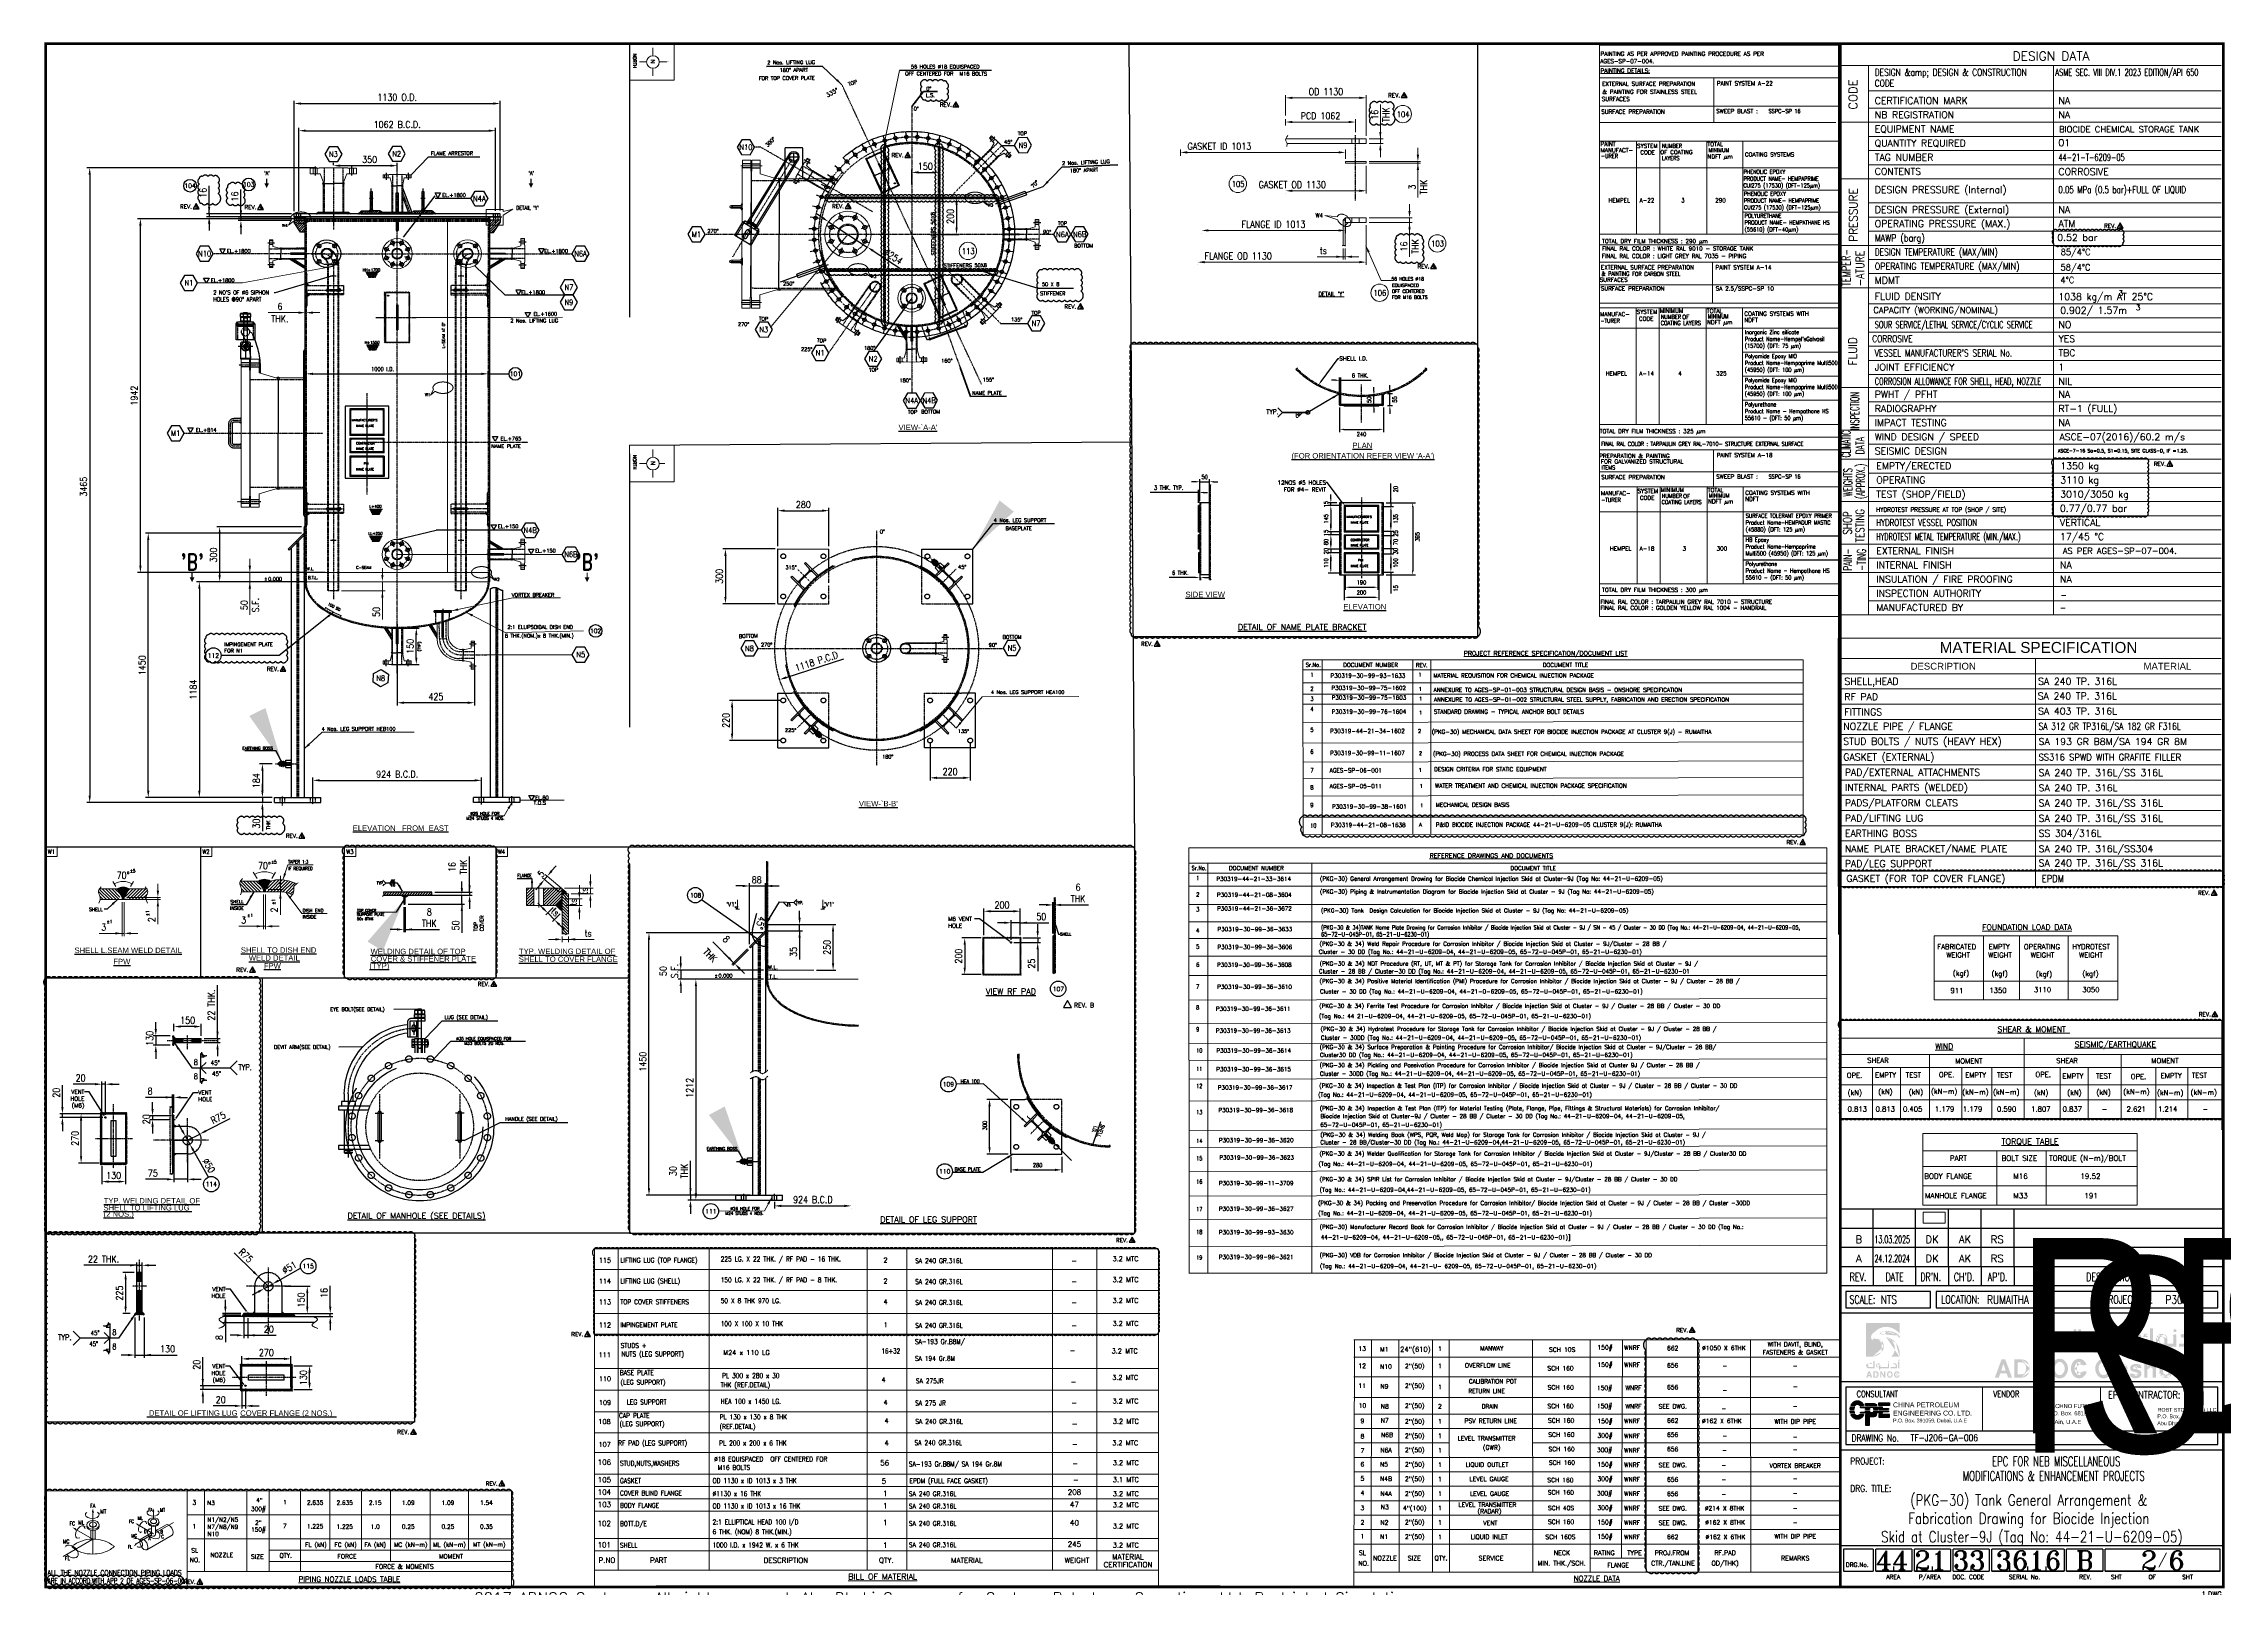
# Model space of a CAD drawing. Header units: inches. Extents: x -100737 to -99065, y -38026 to -37432.
# Drawn here: x -100708 to -99910, y -38012 to -37447 of the extents above; entities that cross this region are included whole.
import ezdxf
from ezdxf import colors
from ezdxf.entities.mleader import LeaderData, LeaderLine
from ezdxf.enums import TextEntityAlignment as Align
from ezdxf.math import Vec2, Vec3

# ---------------------------------------------------------------- set-up
doc = ezdxf.new("R2018")
doc.units = ezdxf.units.IN
doc.header["$LTSCALE"] = 200
doc.header["$MEASUREMENT"] = 0
for name, pattern in [('CENTER', [2, 1.25, -0.25, 0.25, -0.25]), ('CENTER2', [1.125, 0.75, -0.125, 0.125, -0.125]), ('DASHED', [0.75, 0.5, -0.25]), ('DASHED2', [0.375, 0.25, -0.125]), ('G-CENTER', [13.5, 7.5, -2, 2, -2]), ('HIDDEN', [0.375, 0.25, -0.125]), ('PHANTOM', [2.5, 1.25, -0.25, 0.25, -0.25, 0.25, -0.25]), ('PHANTOM2', [1.25, 0.625, -0.125, 0.125, -0.125, 0.125, -0.125])]:
    doc.linetypes.add(name, pattern=pattern)
for name, color, linetype, lineweight in [('1 (CEN)', 1, 'CENTER2', 9), ('2', 2, 'CENTER', 20), ('AM_5', 3, 'Continuous', 15), ('B-OBJ', 7, 'Continuous', 13), ('DRAWING', 7, 'Continuous', 25), ('EQUIPMENT', 4, 'Continuous', 13), ('HAT', 8, 'Continuous', 9), ('Hidden Line', 3, 'HIDDEN', 9), ('OBJECT', 7, 'Continuous', 18), ('PHANTOM', 253, 'PHANTOM', 5), ('SEAM JOINT1', 4, 'SEAM', 13)]:
    doc.layers.add(name, color=color, linetype=linetype, lineweight=lineweight)
for name, color, linetype in [('4', 6, 'Continuous'), ('BORDER', 9, 'Continuous'), ('BORDER1', 3, 'Continuous'), ('BORDER2', 7, 'Continuous'), ('CEN', 3, 'CENTER'), ('CENTER', 1, 'CENTER'), ('CENTRE', 1, 'CENTER2'), ('CONSTRUCTION', 252, 'Continuous'), ('DIM', 1, 'Continuous'), ('DIMENSION', 8, 'Continuous'), ('EQ', 7, 'Continuous'), ('EQPT', 6, 'Continuous'), ('hatch', 120, 'Continuous'), ('MIS', 7, 'Continuous'), ('OBJ', 7, 'Continuous'), ('text', 3, 'Continuous'), ('WELD', 5, 'Continuous'), ('WELDSYM', 7, 'Continuous')]:
    doc.layers.add(name, color=color, linetype=linetype)
doc.styles.add('ARIAL', font='arial.ttf')
doc.styles.add('DIM', font='romans.shx', dxfattribs={"width": 0.8})
doc.styles.add('PENSPEN', font='arial.ttf')
doc.styles.add("ROMAN'S", font='romans.shx')
doc.styles.add('ROMANC', font='ROMANC', dxfattribs={"height": 5})
doc.styles.add('ROMAND', font='romand.shx', dxfattribs={"width": 0.8})
doc.styles.add('ROMANS', font='romans.shx', dxfattribs={"width": 0.85})
doc.styles.add('ROMANT', font='romant.shx')
doc.styles.add('RS', font='ROMANS.shx', dxfattribs={"width": 0.8})
doc.styles.get("Standard").update_dxf_attribs({"font": 'romans.shx'})
doc.linetypes.add('SEAM', pattern='A,2,["X",Standard,S=1,R=0,X=0,Y=-0.5],2', length=4)
doc.linetypes.add('SEAM LINE', pattern='A,0.5,-0.2,["X",Standard,S=0.1,R=0,X=-0.1,Y=-0.05],-0.2', length=0.9)
doc.dimstyles.new('VEP-8', dxfattribs={"dimscale": 0, "dimtxt": 2.5, "dimasz": 2.5, "dimexe": 1, "dimexo": 1, "dimgap": 1, "dimtad": 1, "dimdec": 0, "dimlfac": 15, "dimzin": 9, "dimdsep": 46, "dimtxsty": 'ROMANS', "dimcen": 0, "dimclrd": 256, "dimclre": 256, "dimclrt": 3, "dimadec": 0, "dimazin": 2, "dimtfac": 1, "dimtdec": 1, "dimtmove": 0, "dimatfit": 3, "dimfxl": 1, "dimlwd": -1, "dimlwe": -1, "dimarcsym": 1})
doc.dimstyles.new('VEP-8$0', dxfattribs={"dimscale": 0, "dimtxt": 2.5, "dimasz": 2.5, "dimexe": 1, "dimexo": 1, "dimgap": 1, "dimtad": 1, "dimdec": 0, "dimlfac": 15, "dimzin": 9, "dimdsep": 46, "dimtxsty": 'ROMANS', "dimcen": 0, "dimclrd": 256, "dimclre": 256, "dimclrt": 3, "dimadec": 0, "dimazin": 2, "dimtfac": 1, "dimtdec": 1, "dimtmove": 0, "dimatfit": 3, "dimfxl": 1, "dimlwd": -1, "dimlwe": -1, "dimarcsym": 1})
doc.dimstyles.new('VEP-8$4', dxfattribs={"dimscale": 0, "dimtxt": 2.5, "dimasz": 2.5, "dimexe": 1, "dimexo": 1, "dimgap": 1, "dimtad": 1, "dimdec": 0, "dimlfac": 15, "dimzin": 9, "dimdsep": 46, "dimtxsty": 'ROMANS', "dimcen": 0, "dimclrd": 256, "dimclre": 256, "dimclrt": 3, "dimadec": 0, "dimazin": 2, "dimtfac": 1, "dimtdec": 1, "dimtmove": 0, "dimatfit": 3, "dimfxl": 1, "dimlwd": -1, "dimlwe": -1, "dimarcsym": 1})
picture_1 = doc.add_image_def('image1.png', size_in_pixel=(203, 103))
pattern_1 = [(45, (-101180.072496, -37394.068793), (-0.0294627825, 0.0294627825), []), (135, (-101180.072496, -37394.068793), (-0.0294627825, -0.0294627825), [])]
pattern_2 = [(45, (-98544.437123, -36062.29855), (-0.02946278255, 0.02946278255), []), (135, (-98544.437123, -36062.29855), (-0.02946278255, -0.02946278255), [])]
pattern_3 = [(45, (-98544.770456, -36058.29855), (-0.02946278255, 0.02946278255), []), (135, (-98544.770456, -36058.29855), (-0.02946278255, -0.02946278255), [])]
pattern_4 = [(64.8050376147, (-1067.0298105, -22.078262), (-0.00377026868644, 0.00177374889518), []), (154.8050376147, (-1067.0298105, -22.078262), (-0.00177374889518, -0.00377026868644), [])]
pattern_5 = [(104, (-101984.877613, -36578.82372), (-0.0404289886, -0.010080079), []), (194, (-101984.877613, -36578.82372), (0.010080079, -0.0404289886), [])]
pattern_6 = [(225, (-102772.49609, -36979.881433), (0.02946278255, -0.02946278255), []), (315, (-102772.49609, -36979.881433), (0.02946278255, 0.02946278255), [])]
pattern_7 = [(225, (-102772.564146, -36979.8812), (0.02946278255, -0.02946278255), []), (315, (-102772.564146, -36979.8812), (0.02946278255, 0.02946278255), [])]
pattern_8 = [(225, (-1067.0298105, -30.2125407), (0.00294627825494, -0.00294627825494), []), (315, (-1067.0298105, -30.2125407), (0.00294627825494, 0.00294627825494), [])]
pattern_9 = [(45, (-101006.26673, -37454.201988), (-0.0294627825, 0.0294627825), []), (135, (-101006.26673, -37454.201988), (-0.0294627825, -0.0294627825), [])]
pattern_10 = [(45, (-101011.24348, -37539.53932), (-0.0294627825, 0.0294627825), []), (135, (-101011.24348, -37539.53932), (-0.0294627825, -0.0294627825), [])]
pattern_11 = [(45, (-100901.023993, -37458.410487), (-0.0294627825, 0.0294627825), []), (135, (-100901.023993, -37458.410487), (-0.0294627825, -0.0294627825), [])]
pattern_12 = [(45, (-1067.02981, -30.21254), (-0.08838834765, 0.08838834765), [])]
pattern_13 = [(45, (-570.097801, 8.116019), (-0.000883883476483, 0.000883883476483), [])]
pattern_14 = [(60, (-1067.02981, -30.21254), (-0.1623797632, 0.09375), [])]
pattern_15 = [(180, (-100252.05639, -38318.5452), (-2e-17, -0.0416666667), []), (270, (-100252.05639, -38318.5452), (0.0416666667, -2e-17), [])]
pattern_16 = [(360, (-100553.77124, -37017.33008), (1e-17, 0.0416666667), []), (90, (-100553.77124, -37017.33008), (-0.0416666667, 1e-17), [])]
pattern_17 = [(180, (-100166.799245, -38467.17961), (-3e-17, -0.0416666667), []), (270, (-100166.799245, -38467.17961), (0.0416666667, -3e-17), [])]
pattern_18 = [(45, (0, 0), (-0.0058925565099, 0.0058925565099), []), (135, (0, 0), (-0.0058925565099, -0.0058925565099), [])]
pattern_19 = [(224.8050376147, (0, 0), (0.00293623581167, -0.00295628658444), []), (314.8050376147, (0, 0), (0.00295628658444, 0.00293623581167), [])]
pattern_20 = [(64.8050376147, (0, 0), (-0.00377026868644, 0.00177374889518), []), (154.8050376147, (0, 0), (-0.00177374889518, -0.00377026868644), [])]

# ---------------------------------------------------------------- blocks, each defined once
blk = doc.blocks.new('*D108')
at = {"layer": 'AM_5', "color": 8, "transparency": 16777216}
for p, q in [((-100632.27, -37637.71), (-100632.27, -37635.21)), ((-100613.03, -37640.21), (-100633.27, -37640.21)), ((-100613.1, -37643.54), (-100633.27, -37643.54)), ((-100632.27, -37643.54), (-100632.27, -37640.21)), ((-100632.27, -37643.54), (-100632.27, -37655.7)), ((-100632.27, -37646.04), (-100632.27, -37648.54))]:
    blk.add_line(p, q, dxfattribs=at)
for points in [[(-100632.69, -37637.71), (-100631.86, -37637.71), (-100632.27, -37640.21)], [(-100631.86, -37646.04), (-100632.69, -37646.04), (-100632.27, -37643.54)]]:
    blk.add_solid(points, dxfattribs=at)
at = {"layer": 'Defpoints', "color": 0, "transparency": 16777216}
for p in [(-100632.27, -37640.21), (-100612.1, -37643.54), (-100612.03, -37640.21)]:
    blk.add_point(p, dxfattribs=at)
at = {"layer": 'AM_5', "color": 3, "linetype": 'DASHED', "ltscale": 10, "transparency": 16777216, "insert": (-100632.27, -37652.12), "char_height": 2.5, "attachment_point": 5, "rotation": 90, "style": 'ROMANS'}
blk.add_mtext('50\\PS.F.', dxfattribs=at)
blk = doc.blocks.new('A$C32f367a6')
at = {"layer": 'text'}
for p, q in [((-18, 31), (18, 31)), ((0, 0), (-18, 31)), ((18, 31), (0, 0))]:
    blk.add_line(p, q, dxfattribs=at)
blk = doc.blocks.new('*D83')
at = {"layer": 'AM_5', "color": 8, "transparency": 16777216}
for p, q in [((-100614.53, -37545.12), (-100625.51, -37545.12)), ((-100611.7, -37545.12), (-100612.03, -37545.12)), ((-100612.03, -37546.11), (-100612.03, -37546.12)), ((-100611.7, -37546.11), (-100611.7, -37546.12)), ((-100609.2, -37545.12), (-100606.7, -37545.12))]:
    blk.add_line(p, q, dxfattribs=at)
for points in [[(-100614.53, -37545.54), (-100614.53, -37544.7), (-100612.03, -37545.12)], [(-100609.2, -37544.7), (-100609.2, -37545.54), (-100611.7, -37545.12)]]:
    blk.add_solid(points, dxfattribs=at)
at = {"layer": 'Defpoints', "color": 0, "transparency": 16777216}
for p in [(-100612.03, -37545.11), (-100612.03, -37545.12), (-100611.7, -37545.11)]:
    blk.add_point(p, dxfattribs=at)
at = {"layer": 'AM_5', "color": 3, "linetype": 'DASHED', "ltscale": 10, "transparency": 16777216, "char_height": 2.5, "attachment_point": 5, "style": 'ROMANS'}
for s, insert in [('6', (-100621.27, -37542.87)), ('THK.', (-100621.27, -37547.37))]:
    blk.add_mtext(s, dxfattribs=dict(at, insert=insert))
blk = doc.blocks.new('*D109')
at = {"layer": 'Defpoints', "color": 0, "transparency": 16777216}
for p in [(-100612.43, -37623.5), (-100643.33, -37643.54), (-100612.43, -37643.54)]:
    blk.add_point(p, dxfattribs=at)
at = {"layer": 'DIMENSION', "transparency": 16777216}
for p, q in [((-100613.43, -37623.5), (-100644.33, -37623.5)), ((-100643.33, -37626), (-100643.33, -37641.04)), ((-100613.43, -37643.54), (-100644.33, -37643.54))]:
    blk.add_line(p, q, dxfattribs=at)
for points in [[(-100642.91, -37626), (-100643.75, -37626), (-100643.33, -37623.5)], [(-100643.75, -37641.04), (-100642.91, -37641.04), (-100643.33, -37643.54)]]:
    blk.add_solid(points, dxfattribs=at)
at = {"layer": 'DIMENSION', "color": 3, "linetype": 'DASHED', "ltscale": 10, "transparency": 16777216, "insert": (-100645.58, -37633.77), "char_height": 2.5, "attachment_point": 5, "rotation": 90, "style": 'ROMANS', "bg_fill": 3, "box_fill_scale": 1.25, "bg_fill_color": 256, "bg_fill_true_color": 13158600, "bg_fill_transparency": 0}
blk.add_mtext('300', dxfattribs=at)
blk = doc.blocks.new('*D107')
at = {"layer": 'Defpoints', "color": 0, "transparency": 16777216}
for p in [(-100547.56, -37716.2), (-100609.17, -37724.97), (-100547.56, -37725.04)]:
    blk.add_point(p, dxfattribs=at)
at = {"layer": 'DIMENSION', "transparency": 16777216}
for p, q in [((-100609.17, -37723.97), (-100609.17, -37715.2)), ((-100606.67, -37716.2), (-100550.06, -37716.2)), ((-100547.56, -37724.04), (-100547.56, -37715.2))]:
    blk.add_line(p, q, dxfattribs=at)
for points in [[(-100606.67, -37715.78), (-100606.67, -37716.62), (-100609.17, -37716.2)], [(-100550.06, -37716.62), (-100550.06, -37715.78), (-100547.56, -37716.2)]]:
    blk.add_solid(points, dxfattribs=at)
at = {"layer": 'DIMENSION', "color": 3, "linetype": 'DASHED', "ltscale": 10, "transparency": 16777216, "insert": (-100578.36, -37713.95), "char_height": 2.5, "attachment_point": 5, "style": 'ROMANS', "bg_fill": 3, "box_fill_scale": 1.25, "bg_fill_color": 256, "bg_fill_true_color": 13158600, "bg_fill_transparency": 0}
blk.add_mtext('924 B.C.D.', dxfattribs=at)
blk = doc.blocks.new('*D106')
at = {"layer": 'Defpoints', "color": 0, "transparency": 16777216}
for p in [(-100580.38, -37660.51), (-100581.43, -37673.81)]:
    blk.add_point(p, dxfattribs=at)
at = {"layer": 'DIMENSION', "transparency": 16777216}
for p, q in [((-100579.38, -37660.51), (-100570.36, -37660.51)), ((-100571.36, -37671.31), (-100571.36, -37663.01)), ((-100580.43, -37673.81), (-100570.36, -37673.81))]:
    blk.add_line(p, q, dxfattribs=at)
for points in [[(-100570.95, -37663.01), (-100571.78, -37663.01), (-100571.36, -37660.51)], [(-100571.78, -37671.31), (-100570.95, -37671.31), (-100571.36, -37673.81)]]:
    blk.add_solid(points, dxfattribs=at)
at = {"layer": 'DIMENSION', "color": 3, "linetype": 'DASHED', "ltscale": 10, "transparency": 16777216, "insert": (-100573.61, -37667.16), "char_height": 2.5, "attachment_point": 5, "rotation": 90, "style": 'ROMANS', "bg_fill": 3, "box_fill_scale": 1.25, "bg_fill_color": 256, "bg_fill_true_color": 13158600, "bg_fill_transparency": 0}
blk.add_mtext('150', dxfattribs=at)
at = {"layer": 'Defpoints', "color": 0, "transparency": 16777216}
blk.add_point((-100571.36, -37660.51), dxfattribs=at)
blk = doc.blocks.new('*D101')
at = {"layer": 'Defpoints', "color": 0, "transparency": 16777216}
for p in [(-100611.7, -37643.54), (-100650.74, -37722.44), (-100623.24, -37722.44)]:
    blk.add_point(p, dxfattribs=at)
at = {"layer": 'DIMENSION', "transparency": 16777216}
for p, q in [((-100612.7, -37643.54), (-100651.74, -37643.54)), ((-100650.74, -37646.04), (-100650.74, -37719.94)), ((-100624.24, -37722.44), (-100651.74, -37722.44))]:
    blk.add_line(p, q, dxfattribs=at)
for points in [[(-100650.33, -37646.04), (-100651.16, -37646.04), (-100650.74, -37643.54)], [(-100651.16, -37719.94), (-100650.33, -37719.94), (-100650.74, -37722.44)]]:
    blk.add_solid(points, dxfattribs=at)
at = {"layer": 'DIMENSION', "color": 3, "linetype": 'DASHED', "ltscale": 10, "transparency": 16777216, "insert": (-100652.99, -37682.99), "char_height": 2.5, "attachment_point": 5, "rotation": 90, "style": 'ROMANS'}
blk.add_mtext('1184', dxfattribs=at)
blk = doc.blocks.new('*D102')
at = {"layer": 'Defpoints', "color": 0, "transparency": 16777216}
for p in [(-100627.67, -37724.31), (-100623.24, -37722.44), (-100623.24, -37724.31)]:
    blk.add_point(p, dxfattribs=at)
at = {"layer": 'DIMENSION', "transparency": 16777216}
for p, q in [((-100627.67, -37719.94), (-100627.67, -37717.44)), ((-100624.24, -37722.44), (-100628.67, -37722.44)), ((-100624.24, -37724.31), (-100628.67, -37724.31)), ((-100627.67, -37722.44), (-100627.67, -37724.31)), ((-100627.67, -37726.81), (-100627.67, -37734.75))]:
    blk.add_line(p, q, dxfattribs=at)
for points in [[(-100628.09, -37719.94), (-100627.25, -37719.94), (-100627.67, -37722.44)], [(-100627.25, -37726.81), (-100628.09, -37726.81), (-100627.67, -37724.31)]]:
    blk.add_solid(points, dxfattribs=at)
at = {"layer": 'DIMENSION', "color": 3, "linetype": 'DASHED', "ltscale": 10, "transparency": 16777216, "insert": (-100629.92, -37732.03), "char_height": 2.5, "attachment_point": 5, "rotation": 90, "style": 'ROMANS'}
blk.add_mtext('30', dxfattribs=at)
blk = doc.blocks.new('*D103')
at = {"layer": 'Defpoints', "color": 0, "transparency": 16777216}
for p in [(-100647.16, -37510.01), (-100616.03, -37508.94), (-100616.03, -37510.01)]:
    blk.add_point(p, dxfattribs=at)
at = {"layer": 'DIMENSION', "transparency": 16777216}
for p, q in [((-100647.16, -37508.94), (-100647.16, -37498.7)), ((-100617.03, -37508.94), (-100648.16, -37508.94)), ((-100617.03, -37510.01), (-100648.16, -37510.01)), ((-100647.16, -37506.44), (-100647.16, -37503.94)), ((-100647.16, -37508.94), (-100647.16, -37510.01)), ((-100647.16, -37512.51), (-100647.16, -37515.01))]:
    blk.add_line(p, q, dxfattribs=at)
for points in [[(-100647.57, -37506.44), (-100646.74, -37506.44), (-100647.16, -37508.94)], [(-100646.74, -37512.51), (-100647.57, -37512.51), (-100647.16, -37510.01)]]:
    blk.add_solid(points, dxfattribs=at)
at = {"layer": 'DIMENSION', "color": 3, "linetype": 'DASHED', "ltscale": 10, "transparency": 16777216, "insert": (-100649.41, -37501.27), "char_height": 2.5, "attachment_point": 5, "rotation": 90, "style": 'ROMANS'}
blk.add_mtext('16', dxfattribs=at)
blk = doc.blocks.new('*D104')
at = {"layer": 'Defpoints', "color": 0, "transparency": 16777216}
for p in [(-100616.03, -37510.21), (-100635.53, -37511.41), (-100616.03, -37511.41)]:
    blk.add_point(p, dxfattribs=at)
at = {"layer": 'DIMENSION', "transparency": 16777216}
for p, q in [((-100635.53, -37510.21), (-100635.53, -37500.07)), ((-100617.03, -37510.21), (-100636.53, -37510.21)), ((-100635.53, -37507.71), (-100635.53, -37505.21)), ((-100635.53, -37510.21), (-100635.53, -37511.41)), ((-100617.03, -37511.41), (-100636.53, -37511.41)), ((-100635.53, -37513.91), (-100635.53, -37516.41))]:
    blk.add_line(p, q, dxfattribs=at)
for points in [[(-100635.95, -37507.71), (-100635.12, -37507.71), (-100635.53, -37510.21)], [(-100635.12, -37513.91), (-100635.95, -37513.91), (-100635.53, -37511.41)]]:
    blk.add_solid(points, dxfattribs=at)
at = {"layer": 'DIMENSION', "color": 3, "linetype": 'DASHED', "ltscale": 10, "transparency": 16777216, "insert": (-100637.78, -37502.64), "char_height": 2.5, "attachment_point": 5, "rotation": 90, "style": 'ROMANS'}
blk.add_mtext('16', dxfattribs=at)
blk = doc.blocks.new('*D105')
at = {"layer": 'Defpoints', "color": 0, "transparency": 16777216}
for p in [(-100623.06, -37710.17), (-100627.68, -37722.44), (-100623.06, -37722.44)]:
    blk.add_point(p, dxfattribs=at)
at = {"layer": 'DIMENSION', "transparency": 16777216}
for p, q in [((-100624.06, -37710.17), (-100628.68, -37710.17)), ((-100627.68, -37712.67), (-100627.68, -37719.94)), ((-100624.06, -37722.44), (-100628.68, -37722.44))]:
    blk.add_line(p, q, dxfattribs=at)
for points in [[(-100627.26, -37712.67), (-100628.1, -37712.67), (-100627.68, -37710.17)], [(-100628.1, -37719.94), (-100627.26, -37719.94), (-100627.68, -37722.44)]]:
    blk.add_solid(points, dxfattribs=at)
at = {"layer": 'DIMENSION', "color": 3, "linetype": 'DASHED', "ltscale": 10, "transparency": 16777216, "insert": (-100629.93, -37716.31), "char_height": 2.5, "attachment_point": 5, "rotation": 90, "style": 'ROMANS'}
blk.add_mtext('184', dxfattribs=at)
blk = doc.blocks.new('*U54')
at = {"layer": 'DIMENSION', "color": 0, "linetype": 'CENTER2', "transparency": 16777216}
blk.add_line((0, 0), (0, 0), dxfattribs=at)
blk = doc.blocks.new('*U56')
at = {"layer": 'DIMENSION', "color": 2, "linetype": 'DASHED'}
blk.add_line((-0.09, -1.34), (-0.26, 2.2), dxfattribs=at)
at = {"layer": 'DIMENSION', "color": 0, "linetype": 'DASHED', "ltscale": 10}
blk.add_circle((-0.16, 0.19), 0.6, dxfattribs=at)
blk = doc.blocks.new('*U55')
at = {"layer": 'DIMENSION', "color": 0, "linetype": 'ByBlock', "lineweight": -2}
for p, rotation in [((1800.37, -567.21), 25.71428571428572), ((1804.06, -565.7), 19.28571428571429), ((1807.89, -564.62), 12.85714285714286), ((1811.82, -563.97), 6.428571428571429), ((1819.77, -564), 353.5714285714286), ((1823.7, -564.69), 347.1428571428572), ((1827.52, -565.81), 340.7142857142857), ((1831.19, -567.35), 334.2857142857143), ((1790.64, -574.05), 45), ((1793.62, -571.41), 38.57142857142858), ((1796.88, -569.12), 32.14285714285714), ((1834.67, -569.29), 327.8571428571428), ((1837.91, -571.61), 321.4285714285714), ((1840.86, -574.28), 315), ((1783.71, -583.72), 64.28571428571428), ((1785.65, -580.25), 57.85714285714285), ((1787.97, -577.01), 51.42857142857143), ((1843.5, -577.26), 308.5714285714286), ((1845.79, -580.52), 302.1428571428571), ((1847.7, -584.01), 295.7142857142857), ((1781.05, -591.22), 77.14285714285715), ((1782.17, -587.39), 70.71428571428571), ((1849.21, -587.7), 289.2857142857143), ((1850.3, -591.53), 282.8571428571428), ((1780.37, -595.14), 83.57142857142857), ((1850.95, -595.46), 276.4285714285714), ((1780.12, -599.11), 90), ((1780.33, -603.09), 96.42857142857143), ((1780.98, -607.02), 102.8571428571429), ((1850.22, -607.34), 257.1428571428571), ((1850.91, -603.41), 263.5714285714286), ((1851.15, -599.44), 270), ((1782.06, -610.85), 109.2857142857143), ((1783.57, -614.54), 115.7142857142857), ((1847.56, -614.83), 244.2857142857143), ((1849.1, -611.16), 250.7142857142857), ((1785.48, -618.03), 122.1428571428571), ((1787.77, -621.29), 128.5714285714286), ((1843.3, -621.54), 231.4285714285714), ((1845.62, -618.31), 237.8571428571429), ((1790.41, -624.27), 135), ((1793.37, -626.94), 141.4285714285714), ((1796.61, -629.26), 147.8571428571429), ((1800.08, -631.2), 154.2857142857143), ((1830.9, -631.34), 205.7142857142857), ((1834.4, -629.43), 212.1428571428571), ((1837.65, -627.14), 218.5714285714285), ((1840.64, -624.5), 225), ((1803.76, -632.74), 160.7142857142857), ((1807.58, -633.86), 167.1428571428571), ((1811.5, -634.55), 173.5714285714286), ((1815.48, -634.79), 180), ((1819.45, -634.58), 186.4285714285714), ((1823.38, -633.93), 192.8571428571429), ((1827.21, -632.85), 199.2857142857142)]:
    blk.add_blockref('*U56', p, dxfattribs=dict(at, rotation=rotation))
at = {"layer": 'DIMENSION', "color": 0, "linetype": 'ByBlock', "lineweight": -2, "transparency": 16777216}
for p, rotation in [((1800.37, -567.21), 25.71428571428572), ((1804.06, -565.7), 19.28571428571429), ((1807.89, -564.62), 12.85714285714286), ((1811.82, -563.97), 6.428571428571429), ((1819.77, -564), 353.5714285714286), ((1823.7, -564.69), 347.1428571428572), ((1827.52, -565.81), 340.7142857142857), ((1831.19, -567.35), 334.2857142857143), ((1790.64, -574.05), 45), ((1793.62, -571.41), 38.57142857142858), ((1796.88, -569.12), 32.14285714285714), ((1834.67, -569.29), 327.8571428571428), ((1837.91, -571.61), 321.4285714285714), ((1840.86, -574.28), 315), ((1783.71, -583.72), 64.28571428571428), ((1785.65, -580.25), 57.85714285714285), ((1787.97, -577.01), 51.42857142857143), ((1843.5, -577.26), 308.5714285714286), ((1845.79, -580.52), 302.1428571428571), ((1847.7, -584.01), 295.7142857142857), ((1781.05, -591.22), 77.14285714285715), ((1782.17, -587.39), 70.71428571428571), ((1849.21, -587.7), 289.2857142857143), ((1850.3, -591.53), 282.8571428571428), ((1780.37, -595.14), 83.57142857142857), ((1850.95, -595.46), 276.4285714285714), ((1780.12, -599.11), 90), ((1780.33, -603.09), 96.42857142857143), ((1780.98, -607.02), 102.8571428571429), ((1850.22, -607.34), 257.1428571428571), ((1850.91, -603.41), 263.5714285714286), ((1851.15, -599.44), 270), ((1782.06, -610.85), 109.2857142857143), ((1783.57, -614.54), 115.7142857142857), ((1847.56, -614.83), 244.2857142857143), ((1849.1, -611.16), 250.7142857142857), ((1785.48, -618.03), 122.1428571428571), ((1787.77, -621.29), 128.5714285714286), ((1843.3, -621.54), 231.4285714285714), ((1845.62, -618.31), 237.8571428571429), ((1790.41, -624.27), 135), ((1793.37, -626.94), 141.4285714285714), ((1796.61, -629.26), 147.8571428571429), ((1800.08, -631.2), 154.2857142857143), ((1830.9, -631.34), 205.7142857142857), ((1834.4, -629.43), 212.1428571428571), ((1837.65, -627.14), 218.5714285714285), ((1840.64, -624.5), 225), ((1803.76, -632.74), 160.7142857142857), ((1807.58, -633.86), 167.1428571428571), ((1811.5, -634.55), 173.5714285714286), ((1815.48, -634.79), 180), ((1819.45, -634.58), 186.4285714285714), ((1823.38, -633.93), 192.8571428571429), ((1827.21, -632.85), 199.2857142857142)]:
    blk.add_blockref('*U56', p, dxfattribs=dict(at, rotation=rotation))
at = {"layer": 'DIMENSION', "color": 0, "linetype": 'ByBlock', "lineweight": -2}
blk.add_blockref('*U56', (1815.8, -563.76), dxfattribs=at)
blk = doc.blocks.new('*U57')
at = {"layer": 'DIMENSION', "color": 0, "linetype": 'CENTER2', "transparency": 16777216}
blk.add_line((1.65, -0.01), (-1.65, 0.01), dxfattribs=at)
blk = doc.blocks.new('*U58')
at = {"layer": 'DIMENSION', "color": 0, "linetype": 'CENTER2', "transparency": 16777216}
blk.add_line((-2.12, 0), (2.12, 0), dxfattribs=at)
blk = doc.blocks.new('*U59')
at = {"layer": 'DIMENSION', "color": 0, "linetype": 'CENTER2', "transparency": 16777216}
blk.add_line((-2.12, 0), (2.12, 0), dxfattribs=at)
blk = doc.blocks.new('*D80')
at = {"layer": 'AM_5', "color": 8, "transparency": 16777216}
for p, q in [((-100625.55, -37756.16), (-100620.1, -37756.16)), ((-100625.55, -37756.92), (-100620.1, -37756.92)), ((-100621.1, -37753.66), (-100621.1, -37751.16)), ((-100621.1, -37756.16), (-100621.1, -37756.92)), ((-100621.1, -37756.92), (-100621.1, -37765.34)), ((-100621.1, -37759.42), (-100621.1, -37761.92))]:
    blk.add_line(p, q, dxfattribs=at)
for points in [[(-100621.52, -37753.66), (-100620.68, -37753.66), (-100621.1, -37756.16)], [(-100620.68, -37759.42), (-100621.52, -37759.42), (-100621.1, -37756.92)]]:
    blk.add_solid(points, dxfattribs=at)
at = {"layer": 'Defpoints', "color": 0, "transparency": 16777216}
for p in [(-100626.55, -37756.16), (-100626.55, -37756.92), (-100621.1, -37756.92)]:
    blk.add_point(p, dxfattribs=at)
at = {"layer": 'AM_5', "color": 3, "linetype": 'DASHED', "ltscale": 10, "transparency": 16777216, "insert": (-100623.35, -37763.63), "char_height": 2.5, "attachment_point": 5, "rotation": 90, "style": 'ROMANS'}
blk.add_mtext('2', dxfattribs=at)
blk = doc.blocks.new('*D81')
at = {"layer": 'AM_5', "color": 8, "transparency": 16777216}
for p, q in [((-100627.33, -37757.92), (-100627.33, -37770.58)), ((-100626.55, -37757.92), (-100626.55, -37770.58)), ((-100627.33, -37769.58), (-100636.27, -37769.58)), ((-100629.83, -37769.58), (-100632.33, -37769.58)), ((-100627.33, -37769.58), (-100626.55, -37769.58)), ((-100624.05, -37769.58), (-100621.55, -37769.58))]:
    blk.add_line(p, q, dxfattribs=at)
for points in [[(-100629.83, -37770), (-100629.83, -37769.17), (-100627.33, -37769.58)], [(-100624.05, -37769.17), (-100624.05, -37770), (-100626.55, -37769.58)]]:
    blk.add_solid(points, dxfattribs=at)
at = {"layer": 'Defpoints', "color": 0, "transparency": 16777216}
for p in [(-100627.33, -37756.92), (-100626.55, -37756.92), (-100626.55, -37769.58)]:
    blk.add_point(p, dxfattribs=at)
at = {"layer": 'AM_5', "color": 3, "linetype": 'DASHED', "ltscale": 10, "transparency": 16777216, "insert": (-100634.56, -37767.33), "char_height": 2.5, "attachment_point": 5, "style": 'ROMANS'}
blk.add_mtext('3', dxfattribs=at)
blk = doc.blocks.new('*D82')
at = {"layer": 'AM_5', "color": 8, "transparency": 16777216}
for p, q in [((-100629.64, -37752.16), (-100631.04, -37749.73)), ((-100624.24, -37752.16), (-100622.84, -37749.73))]:
    blk.add_line(p, q, dxfattribs=at)
blk.add_arc((-100626.94, -37756.83), 7.2, 60, 120, dxfattribs=at)
at = {"layer": 'Defpoints', "color": 0, "transparency": 16777216}
for p in [(-100625.69, -37749.74), (-100629.14, -37753.02), (-100627.33, -37756.16), (-100626.55, -37756.16), (-100624.74, -37753.02)]:
    blk.add_point(p, dxfattribs=at)
at = {"layer": 'AM_5', "color": 3, "linetype": 'DASHED', "ltscale": 10, "transparency": 16777216, "insert": (-100626.94, -37747.38), "char_height": 2.5, "attachment_point": 5, "style": 'ROMANS'}
blk.add_mtext('70%%D', dxfattribs=at)
blk = doc.blocks.new('*D60')
at = {"layer": 'AM_5', "color": 8, "transparency": 16777216}
for p, q in [((-100665.92, -37756.54), (-100665.92, -37754.04)), ((-100677.25, -37759.04), (-100664.92, -37759.04)), ((-100677.25, -37759.8), (-100664.92, -37759.8)), ((-100665.92, -37759.04), (-100665.92, -37759.8)), ((-100665.92, -37759.8), (-100665.92, -37768.86)), ((-100665.92, -37762.3), (-100665.92, -37764.8))]:
    blk.add_line(p, q, dxfattribs=at)
for points in [[(-100666.34, -37756.54), (-100665.5, -37756.54), (-100665.92, -37759.04)], [(-100665.5, -37762.3), (-100666.34, -37762.3), (-100665.92, -37759.8)]]:
    blk.add_solid(points, dxfattribs=at)
at = {"layer": 'Defpoints', "color": 0, "transparency": 16777216}
for p in [(-100678.25, -37759.04), (-100678.25, -37759.8), (-100665.92, -37759.8)]:
    blk.add_point(p, dxfattribs=at)
at = {"layer": 'AM_5', "color": 3, "linetype": 'DASHED', "ltscale": 10, "transparency": 16777216, "insert": (-100668.17, -37767.15), "char_height": 2.5, "attachment_point": 5, "rotation": 90, "style": 'ROMANS'}
blk.add_mtext('2', dxfattribs=at)
blk = doc.blocks.new('*D61')
at = {"layer": 'AM_5', "color": 8, "transparency": 16777216}
for p, q in [((-100679.02, -37760.8), (-100679.02, -37773.17)), ((-100678.25, -37760.8), (-100678.25, -37773.17)), ((-100679.02, -37772.17), (-100687.44, -37772.17)), ((-100681.52, -37772.17), (-100684.02, -37772.17)), ((-100679.02, -37772.17), (-100678.25, -37772.17)), ((-100675.75, -37772.17), (-100673.25, -37772.17))]:
    blk.add_line(p, q, dxfattribs=at)
for points in [[(-100681.52, -37772.58), (-100681.52, -37771.75), (-100679.02, -37772.17)], [(-100675.75, -37771.75), (-100675.75, -37772.58), (-100678.25, -37772.17)]]:
    blk.add_solid(points, dxfattribs=at)
at = {"layer": 'Defpoints', "color": 0, "transparency": 16777216}
for p in [(-100679.02, -37759.8), (-100678.25, -37759.8), (-100678.25, -37772.17)]:
    blk.add_point(p, dxfattribs=at)
at = {"layer": 'AM_5', "color": 3, "linetype": 'DASHED', "ltscale": 10, "transparency": 16777216, "insert": (-100685.73, -37769.92), "char_height": 2.5, "attachment_point": 5, "style": 'ROMANS'}
blk.add_mtext('3', dxfattribs=at)
blk = doc.blocks.new('*D62')
at = {"layer": 'AM_5', "color": 8, "transparency": 16777216}
for p, q in [((-100681.33, -37755.03), (-100682.4, -37753.19)), ((-100675.94, -37755.03), (-100674.88, -37753.19))]:
    blk.add_line(p, q, dxfattribs=at)
blk.add_arc((-100678.64, -37759.71), 6.52, 60, 120, dxfattribs=at)
at = {"layer": 'Defpoints', "color": 0, "transparency": 16777216}
for p in [(-100680.83, -37755.9), (-100677.51, -37753.29), (-100676.44, -37755.9), (-100679.02, -37759.04), (-100678.25, -37759.04)]:
    blk.add_point(p, dxfattribs=at)
at = {"layer": 'AM_5', "color": 3, "linetype": 'DASHED', "ltscale": 10, "transparency": 16777216, "insert": (-100678.64, -37750.94), "char_height": 2.5, "attachment_point": 5, "style": 'ROMANS'}
blk.add_mtext('70%%D', dxfattribs=at)
blk = doc.blocks.new('*D63')
at = {"layer": 'AM_5', "color": 8, "transparency": 16777216}
for p, q in [((-100518.01, -37773.33), (-100518.01, -37775.36)), ((-100515.72, -37773.34), (-100515.72, -37775.36)), ((-100520.51, -37774.36), (-100523.01, -37774.36)), ((-100518.01, -37774.36), (-100515.72, -37774.36)), ((-100515.72, -37774.36), (-100506.29, -37774.36)), ((-100513.22, -37774.36), (-100510.72, -37774.36))]:
    blk.add_line(p, q, dxfattribs=at)
for points in [[(-100520.51, -37774.78), (-100520.51, -37773.94), (-100518.01, -37774.36)], [(-100513.22, -37773.94), (-100513.22, -37774.78), (-100515.72, -37774.36)]]:
    blk.add_solid(points, dxfattribs=at)
at = {"layer": 'Defpoints', "color": 0, "transparency": 16777216}
for p in [(-100518.01, -37772.33), (-100515.72, -37772.34), (-100515.72, -37774.36)]:
    blk.add_point(p, dxfattribs=at)
at = {"layer": 'AM_5', "color": 3, "linetype": 'DASHED', "ltscale": 10, "transparency": 16777216, "insert": (-100508.5, -37772.11), "char_height": 2.5, "attachment_point": 5, "style": 'ROMANS'}
blk.add_mtext('ts', dxfattribs=at)
blk = doc.blocks.new('*D64')
at = {"layer": 'AM_5', "color": 8, "transparency": 16777216}
for p, q in [((-100517.15, -37755.65), (-100506.67, -37755.65)), ((-100514.72, -37757.76), (-100506.67, -37757.76)), ((-100507.67, -37753.15), (-100507.67, -37750.65)), ((-100507.67, -37755.65), (-100507.67, -37757.76)), ((-100507.67, -37760.26), (-100507.67, -37762.76))]:
    blk.add_line(p, q, dxfattribs=at)
for points in [[(-100508.09, -37753.15), (-100507.25, -37753.15), (-100507.67, -37755.65)], [(-100507.25, -37760.26), (-100508.09, -37760.26), (-100507.67, -37757.76)]]:
    blk.add_solid(points, dxfattribs=at)
at = {"layer": 'Defpoints', "color": 0, "transparency": 16777216}
for p in [(-100518.15, -37755.65), (-100515.72, -37757.76), (-100507.67, -37757.76)]:
    blk.add_point(p, dxfattribs=at)
at = {"layer": 'AM_5', "color": 3, "linetype": 'DASHED', "ltscale": 10, "transparency": 16777216, "insert": (-100509.92, -37756.7), "char_height": 2.5, "attachment_point": 5, "rotation": 90, "style": 'ROMANS'}
blk.add_mtext('ts', dxfattribs=at)
blk = doc.blocks.new('*D65')
at = {"layer": 'AM_5', "color": 8, "transparency": 16777216}
for p, q in [((-100511.7, -37757.07), (-100511.7, -37754.57)), ((-100517.15, -37759.57), (-100510.7, -37759.57)), ((-100517.01, -37761.94), (-100510.7, -37761.94)), ((-100511.7, -37759.57), (-100511.7, -37761.94)), ((-100511.7, -37764.44), (-100511.7, -37766.94))]:
    blk.add_line(p, q, dxfattribs=at)
for points in [[(-100512.12, -37757.07), (-100511.28, -37757.07), (-100511.7, -37759.57)], [(-100511.28, -37764.44), (-100512.12, -37764.44), (-100511.7, -37761.94)]]:
    blk.add_solid(points, dxfattribs=at)
at = {"layer": 'Defpoints', "color": 0, "transparency": 16777216}
for p in [(-100518.15, -37759.57), (-100518.01, -37761.94), (-100511.7, -37761.94)]:
    blk.add_point(p, dxfattribs=at)
at = {"layer": 'AM_5', "color": 3, "linetype": 'DASHED', "ltscale": 10, "transparency": 16777216, "insert": (-100513.95, -37760.76), "char_height": 2.5, "attachment_point": 5, "rotation": 90, "style": 'ROMANS'}
blk.add_mtext('ts', dxfattribs=at)
blk = doc.blocks.new('*D66')
at = {"layer": 'AM_5', "color": 8, "transparency": 16777216}
for p, q in [((-100521.85, -37749.35), (-100520.24, -37747.43)), ((-100526.07, -37754.38), (-100527.67, -37756.29)), ((-100518.92, -37757.11), (-100525.23, -37751.82)), ((-100523.45, -37751.26), (-100524.46, -37752.46)), ((-100516.48, -37757.11), (-100524.22, -37750.62))]:
    blk.add_line(p, q, dxfattribs=at)
for points in [[(-100522.17, -37749.08), (-100521.53, -37749.61), (-100523.45, -37751.26)], [(-100525.75, -37754.64), (-100526.39, -37754.11), (-100524.46, -37752.46)]]:
    blk.add_solid(points, dxfattribs=at)
at = {"layer": 'Defpoints', "color": 0, "transparency": 16777216}
for p in [(-100524.46, -37752.46), (-100518.15, -37757.76), (-100515.71, -37757.76)]:
    blk.add_point(p, dxfattribs=at)
at = {"layer": 'AM_5', "color": 3, "linetype": 'DASHED', "ltscale": 10, "transparency": 16777216, "insert": (-100525.68, -37750.42), "char_height": 2.5, "attachment_point": 5, "rotation": 50, "style": 'ROMANS'}
blk.add_mtext('5', dxfattribs=at)
blk = doc.blocks.new('*D67')
at = {"layer": 'AM_5', "color": 8, "transparency": 16777216}
for p, q in [((-100525.07, -37762.94), (-100526.84, -37761.17)), ((-100521.25, -37762.65), (-100524.01, -37765.41)), ((-100523.3, -37764.71), (-100520.83, -37767.17)), ((-100518.72, -37765.06), (-100521.54, -37767.88)), ((-100519.07, -37768.94), (-100517.3, -37770.71))]:
    blk.add_line(p, q, dxfattribs=at)
for points in [[(-100525.36, -37763.23), (-100524.78, -37762.64), (-100523.3, -37764.71)], [(-100518.77, -37768.65), (-100519.36, -37769.24), (-100520.83, -37767.17)]]:
    blk.add_solid(points, dxfattribs=at)
at = {"layer": 'Defpoints', "color": 0, "transparency": 16777216}
for p in [(-100520.54, -37761.94), (-100518.01, -37764.35), (-100520.83, -37767.17)]:
    blk.add_point(p, dxfattribs=at)
at = {"layer": 'AM_5', "color": 3, "linetype": 'DASHED', "ltscale": 10, "transparency": 16777216, "insert": (-100520.48, -37764.35), "char_height": 2.5, "attachment_point": 5, "rotation": 315, "style": 'ROMANS'}
blk.add_mtext('ts', dxfattribs=at)
blk = doc.blocks.new('*D87')
at = {"layer": 'Defpoints', "color": 0, "transparency": 16777216}
for p in [(-100669.44, -37625.78), (-100612.43, -37625.78), (-100623.24, -37722.44)]:
    blk.add_point(p, dxfattribs=at)
at = {"layer": 'DIMENSION', "ltscale": 10, "transparency": 16777216}
for p, q in [((-100613.43, -37625.78), (-100670.44, -37625.78)), ((-100669.44, -37719.94), (-100669.44, -37628.28)), ((-100624.24, -37722.44), (-100670.44, -37722.44))]:
    blk.add_line(p, q, dxfattribs=at)
at = {"layer": 'DIMENSION', "transparency": 16777216}
for points in [[(-100669.03, -37628.28), (-100669.86, -37628.28), (-100669.44, -37625.78)], [(-100669.86, -37719.94), (-100669.03, -37719.94), (-100669.44, -37722.44)]]:
    blk.add_solid(points, dxfattribs=at)
at = {"layer": 'DIMENSION', "color": 3, "linetype": 'DASHED', "ltscale": 10, "transparency": 16777216, "insert": (-100671.69, -37674.11), "char_height": 2.5, "attachment_point": 5, "rotation": 90, "style": 'ROMANS'}
blk.add_mtext('1450', dxfattribs=at)
blk = doc.blocks.new('*D88')
at = {"layer": 'Defpoints', "color": 0, "transparency": 16777216}
for p in [(-100540.7, -37468.62), (-100616.03, -37508.94), (-100540.7, -37508.81)]:
    blk.add_point(p, dxfattribs=at)
at = {"layer": 'DIMENSION', "ltscale": 10, "transparency": 16777216}
for p, q in [((-100616.03, -37507.94), (-100616.03, -37467.62)), ((-100613.53, -37468.62), (-100543.2, -37468.62)), ((-100540.7, -37507.81), (-100540.7, -37467.62))]:
    blk.add_line(p, q, dxfattribs=at)
at = {"layer": 'DIMENSION', "transparency": 16777216}
for points in [[(-100613.53, -37468.21), (-100613.53, -37469.04), (-100616.03, -37468.62)], [(-100543.2, -37469.04), (-100543.2, -37468.21), (-100540.7, -37468.62)]]:
    blk.add_solid(points, dxfattribs=at)
at = {"layer": 'DIMENSION', "color": 3, "linetype": 'DASHED', "ltscale": 10, "transparency": 16777216, "insert": (-100578.36, -37466.37), "char_height": 2.5, "attachment_point": 5, "style": 'ROMANS'}
blk.add_mtext('1130 O.D.', dxfattribs=at)
blk = doc.blocks.new('*D89')
at = {"layer": 'Defpoints', "color": 0, "transparency": 16777216}
for p in [(-100542.36, -37478.55), (-100614.36, -37508.94), (-100542.36, -37508.89)]:
    blk.add_point(p, dxfattribs=at)
at = {"layer": 'DIMENSION', "ltscale": 10, "transparency": 16777216}
for p, q in [((-100614.36, -37507.94), (-100614.36, -37477.55)), ((-100611.86, -37478.55), (-100544.86, -37478.55)), ((-100542.36, -37507.89), (-100542.36, -37477.55))]:
    blk.add_line(p, q, dxfattribs=at)
at = {"layer": 'DIMENSION', "transparency": 16777216}
for points in [[(-100611.86, -37478.14), (-100611.86, -37478.97), (-100614.36, -37478.55)], [(-100544.86, -37478.97), (-100544.86, -37478.14), (-100542.36, -37478.55)]]:
    blk.add_solid(points, dxfattribs=at)
at = {"layer": 'DIMENSION', "color": 3, "linetype": 'DASHED', "ltscale": 10, "transparency": 16777216, "insert": (-100578.36, -37476.3), "char_height": 2.5, "attachment_point": 5, "style": 'ROMANS'}
blk.add_mtext('1062 B.C.D.', dxfattribs=at)
blk = doc.blocks.new('*D79')
at = {"layer": 'Defpoints', "color": 0, "transparency": 16777216}
for p in [(-100666.68, -37813.03), (-100660.44, -37809.68), (-100660.44, -37813.03)]:
    blk.add_point(p, dxfattribs=at)
at = {"layer": 'DIMENSION', "transparency": 16777216}
for p, q in [((-100666.68, -37807.18), (-100666.68, -37804.68)), ((-100661.44, -37809.68), (-100667.68, -37809.68)), ((-100661.44, -37813.03), (-100667.68, -37813.03)), ((-100666.68, -37809.68), (-100666.68, -37813.03)), ((-100666.68, -37815.53), (-100666.68, -37818.03))]:
    blk.add_line(p, q, dxfattribs=at)
for points in [[(-100667.1, -37807.18), (-100666.27, -37807.18), (-100666.68, -37809.68)], [(-100666.27, -37815.53), (-100667.1, -37815.53), (-100666.68, -37813.03)]]:
    blk.add_solid(points, dxfattribs=at)
at = {"layer": 'DIMENSION', "color": 3, "linetype": 'DASHED', "ltscale": 10, "transparency": 16777216, "insert": (-100668.93, -37810.55), "char_height": 2.5, "attachment_point": 5, "rotation": 90, "style": 'ROMANS'}
blk.add_mtext('130', dxfattribs=at)
blk = doc.blocks.new('*D100')
at = {"layer": 'Defpoints', "color": 0, "transparency": 16777216}
for p in [(-100486.23, -37772), (-100443.6, -37772), (-100448.24, -37867.9)]:
    blk.add_point(p, dxfattribs=at)
at = {"layer": 'DIMENSION', "transparency": 16777216}
for p, q in [((-100444.6, -37772), (-100487.23, -37772)), ((-100486.23, -37865.4), (-100486.23, -37774.5)), ((-100449.24, -37867.9), (-100487.23, -37867.9))]:
    blk.add_line(p, q, dxfattribs=at)
for points in [[(-100485.82, -37774.5), (-100486.65, -37774.5), (-100486.23, -37772)], [(-100486.65, -37865.4), (-100485.82, -37865.4), (-100486.23, -37867.9)]]:
    blk.add_solid(points, dxfattribs=at)
at = {"layer": 'DIMENSION', "color": 3, "linetype": 'DASHED', "ltscale": 10, "transparency": 16777216, "insert": (-100488.48, -37819.11), "char_height": 2.5, "attachment_point": 5, "rotation": 90, "style": 'ROMANS'}
blk.add_mtext('1450', dxfattribs=at)
blk = doc.blocks.new('*D78')
at = {"layer": 'Defpoints', "color": 0, "transparency": 16777216}
for p in [(-100440.34, -37869.38), (-100412.2, -37871.85), (-100412.2, -37871.85)]:
    blk.add_point(p, dxfattribs=at)
at = {"layer": 'DIMENSION', "transparency": 16777216}
for p, q in [((-100440.34, -37870.38), (-100440.34, -37872.85)), ((-100437.84, -37871.85), (-100414.7, -37871.85)), ((-100412.2, -37872.85), (-100412.2, -37872.85))]:
    blk.add_line(p, q, dxfattribs=at)
for points in [[(-100437.84, -37871.43), (-100437.84, -37872.27), (-100440.34, -37871.85)], [(-100414.7, -37872.27), (-100414.7, -37871.43), (-100412.2, -37871.85)]]:
    blk.add_solid(points, dxfattribs=at)
at = {"layer": 'DIMENSION', "color": 3, "linetype": 'DASHED', "ltscale": 10, "transparency": 16777216, "insert": (-100426.27, -37869.6), "char_height": 2.5, "attachment_point": 5, "style": 'ROMANS', "bg_fill": 3, "box_fill_scale": 1.25, "bg_fill_color": 256, "bg_fill_true_color": 13158600, "bg_fill_transparency": 0}
blk.add_mtext('924 B.C.D', dxfattribs=at)
blk = doc.blocks.new('*D98')
at = {"layer": 'Defpoints', "color": 0, "transparency": 16777216}
for p in [(-100443.6, -37771.25), (-100449.45, -37777.1)]:
    blk.add_point(p, dxfattribs=at)
at = {"layer": 'DIMENSION', "transparency": 16777216}
for p, q in [((-100451.95, -37754.84), (-100454.45, -37754.84)), ((-100449.45, -37776.1), (-100449.45, -37753.84)), ((-100449.45, -37754.84), (-100443.6, -37754.84)), ((-100443.6, -37770.25), (-100443.6, -37753.84)), ((-100441.1, -37754.84), (-100438.6, -37754.84))]:
    blk.add_line(p, q, dxfattribs=at)
for points in [[(-100451.95, -37755.25), (-100451.95, -37754.42), (-100449.45, -37754.84)], [(-100441.1, -37754.42), (-100441.1, -37755.25), (-100443.6, -37754.84)]]:
    blk.add_solid(points, dxfattribs=at)
at = {"layer": 'DIMENSION', "color": 3, "linetype": 'DASHED', "ltscale": 10, "transparency": 16777216, "insert": (-100446.81, -37752.59), "char_height": 2.5, "attachment_point": 5, "style": 'ROMANS', "bg_fill": 3, "box_fill_scale": 1.25, "bg_fill_color": 256, "bg_fill_true_color": 13158600, "bg_fill_transparency": 0}
blk.add_mtext('88', dxfattribs=at)
at = {"layer": 'Defpoints', "color": 0, "transparency": 16777216}
blk.add_point((-100443.6, -37754.84), dxfattribs=at)
blk = doc.blocks.new('*D99')
at = {"layer": 'Defpoints', "color": 0, "transparency": 16777216}
for p in [(-100443.6, -37768.97), (-100443.6, -37771.25), (-100431.12, -37768.97)]:
    blk.add_point(p, dxfattribs=at)
at = {"layer": 'DIMENSION', "transparency": 16777216}
for p, q in [((-100431.12, -37766.47), (-100431.12, -37763.97)), ((-100442.6, -37768.97), (-100430.12, -37768.97)), ((-100442.6, -37771.25), (-100430.12, -37771.25)), ((-100431.12, -37771.25), (-100431.12, -37768.97)), ((-100431.12, -37771.25), (-100431.12, -37781.69)), ((-100431.12, -37773.75), (-100431.12, -37776.25))]:
    blk.add_line(p, q, dxfattribs=at)
for points in [[(-100431.54, -37766.47), (-100430.71, -37766.47), (-100431.12, -37768.97)], [(-100430.71, -37773.75), (-100431.54, -37773.75), (-100431.12, -37771.25)]]:
    blk.add_solid(points, dxfattribs=at)
at = {"layer": 'DIMENSION', "color": 3, "linetype": 'DASHED', "ltscale": 10, "transparency": 16777216, "insert": (-100433.37, -37778.97), "char_height": 2.5, "attachment_point": 5, "rotation": 90, "style": 'ROMANS', "bg_fill": 3, "box_fill_scale": 1.25, "bg_fill_color": 256, "bg_fill_true_color": 13158600, "bg_fill_transparency": 0}
blk.add_mtext('35', dxfattribs=at)
blk = doc.blocks.new('*D90')
at = {"layer": 'Defpoints', "color": 0, "transparency": 16777216}
for p in [(-100443.27, -37788.97), (-100469.07, -37869.77), (-100450.64, -37869.77)]:
    blk.add_point(p, dxfattribs=at)
at = {"layer": 'DIMENSION', "ltscale": 10, "transparency": 16777216}
for p, q in [((-100444.27, -37788.97), (-100470.07, -37788.97)), ((-100469.07, -37791.47), (-100469.07, -37867.27)), ((-100451.64, -37869.77), (-100470.07, -37869.77))]:
    blk.add_line(p, q, dxfattribs=at)
at = {"layer": 'DIMENSION', "transparency": 16777216}
for points in [[(-100468.65, -37791.47), (-100469.49, -37791.47), (-100469.07, -37788.97)], [(-100469.49, -37867.27), (-100468.65, -37867.27), (-100469.07, -37869.77)]]:
    blk.add_solid(points, dxfattribs=at)
at = {"layer": 'DIMENSION', "color": 3, "linetype": 'DASHED', "ltscale": 10, "transparency": 16777216, "insert": (-100471.32, -37828.68), "char_height": 2.5, "attachment_point": 5, "rotation": 90, "style": 'ROMANS'}
blk.add_mtext('1212', dxfattribs=at)
blk = doc.blocks.new('*D91')
at = {"layer": 'Defpoints', "color": 0, "transparency": 16777216}
for p in [(-100471.04, -37869.77), (-100454.41, -37867.9), (-100454.41, -37869.77)]:
    blk.add_point(p, dxfattribs=at)
at = {"layer": 'DIMENSION', "ltscale": 10, "transparency": 16777216}
for p, q in [((-100471.04, -37867.9), (-100471.04, -37855.34)), ((-100455.41, -37867.9), (-100472.04, -37867.9)), ((-100455.41, -37869.77), (-100472.04, -37869.77)), ((-100471.04, -37865.4), (-100471.04, -37862.9)), ((-100471.04, -37867.9), (-100471.04, -37869.77)), ((-100471.04, -37872.27), (-100471.04, -37874.77))]:
    blk.add_line(p, q, dxfattribs=at)
at = {"layer": 'DIMENSION', "transparency": 16777216}
for points in [[(-100471.46, -37865.4), (-100470.63, -37865.4), (-100471.04, -37867.9)], [(-100470.63, -37872.27), (-100471.46, -37872.27), (-100471.04, -37869.77)]]:
    blk.add_solid(points, dxfattribs=at)
at = {"layer": 'DIMENSION', "color": 3, "linetype": 'DASHED', "ltscale": 10, "transparency": 16777216, "insert": (-100475.38, -37859.12), "char_height": 2.5, "attachment_point": 5, "rotation": 90, "style": 'ROMANS'}
blk.add_mtext('30\\PTHK', dxfattribs=at)
blk = doc.blocks.new('*D92')
at = {"layer": 'Defpoints', "color": 0, "transparency": 16777216}
for p in [(-100443.27, -37768.97), (-100418.87, -37768.97), (-100425.96, -37785.64)]:
    blk.add_point(p, dxfattribs=at)
at = {"layer": 'DIMENSION', "ltscale": 10, "transparency": 16777216}
for p, q in [((-100442.27, -37768.97), (-100417.87, -37768.97)), ((-100418.87, -37783.14), (-100418.87, -37771.47)), ((-100424.96, -37785.64), (-100417.87, -37785.64))]:
    blk.add_line(p, q, dxfattribs=at)
at = {"layer": 'DIMENSION', "transparency": 16777216}
for points in [[(-100418.46, -37771.47), (-100419.29, -37771.47), (-100418.87, -37768.97)], [(-100419.29, -37783.14), (-100418.46, -37783.14), (-100418.87, -37785.64)]]:
    blk.add_solid(points, dxfattribs=at)
at = {"layer": 'DIMENSION', "color": 3, "linetype": 'DASHED', "ltscale": 10, "transparency": 16777216, "insert": (-100421.12, -37777.3), "char_height": 2.5, "attachment_point": 5, "rotation": 90, "style": 'ROMANS'}
blk.add_mtext('250', dxfattribs=at)
blk = doc.blocks.new('*D93')
at = {"layer": 'Defpoints', "color": 0, "transparency": 16777216}
for p in [(-100443.6, -37768.97), (-100443.6, -37772), (-100449.07, -37777.47), (-100444.87, -37776.73), (-100443.6, -37822.92)]:
    blk.add_point(p, dxfattribs=at)
at = {"layer": 'DIMENSION', "ltscale": 10, "transparency": 16777216}
blk.add_line((-100448.35, -37770.81), (-100446.82, -37764.75), dxfattribs=at)
for start, end in [(165.84396, 225), (225, 270)]:
    blk.add_arc((-100443.6, -37772), 4.9, start, end, dxfattribs=at)
at = {"layer": 'DIMENSION', "color": 3, "linetype": 'DASHED', "ltscale": 10, "transparency": 16777216, "insert": (-100445.4, -37768.33), "char_height": 2.5, "attachment_point": 5, "rotation": 255.84396, "style": 'ROMANS'}
blk.add_mtext('45%%d', dxfattribs=at)
blk = doc.blocks.new('*D94')
at = {"layer": 'Defpoints', "color": 0, "transparency": 16777216}
for p in [(-100474.61, -37788.97), (-100443.27, -37785.64), (-100443.27, -37788.97)]:
    blk.add_point(p, dxfattribs=at)
at = {"layer": 'DIMENSION', "ltscale": 10, "transparency": 16777216}
for p, q in [((-100474.61, -37783.14), (-100474.61, -37780.64)), ((-100444.27, -37785.64), (-100475.61, -37785.64)), ((-100444.27, -37788.97), (-100475.61, -37788.97)), ((-100474.61, -37785.64), (-100474.61, -37788.97)), ((-100474.61, -37791.47), (-100474.61, -37793.97))]:
    blk.add_line(p, q, dxfattribs=at)
at = {"layer": 'DIMENSION', "transparency": 16777216}
for points in [[(-100475.03, -37783.14), (-100474.2, -37783.14), (-100474.61, -37785.64)], [(-100474.2, -37791.47), (-100475.03, -37791.47), (-100474.61, -37788.97)]]:
    blk.add_solid(points, dxfattribs=at)
at = {"layer": 'DIMENSION', "color": 3, "linetype": 'DASHED', "ltscale": 10, "transparency": 16777216, "insert": (-100478.95, -37785.96), "char_height": 2.5, "attachment_point": 5, "rotation": 90, "style": 'ROMANS'}
blk.add_mtext('50\\PS.F.', dxfattribs=at)
blk = doc.blocks.new('*D95')
at = {"layer": 'Defpoints', "color": 0, "transparency": 16777216}
for p in [(-100350.39, -37764.07), (-100363.72, -37773.84), (-100350.39, -37773.84)]:
    blk.add_point(p, dxfattribs=at)
at = {"layer": 'DIMENSION', "ltscale": 10, "transparency": 16777216}
for p, q in [((-100363.72, -37772.84), (-100363.72, -37763.07)), ((-100361.22, -37764.07), (-100352.89, -37764.07)), ((-100350.39, -37772.84), (-100350.39, -37763.07))]:
    blk.add_line(p, q, dxfattribs=at)
at = {"layer": 'DIMENSION', "transparency": 16777216}
for points in [[(-100361.22, -37763.66), (-100361.22, -37764.49), (-100363.72, -37764.07)], [(-100352.89, -37764.49), (-100352.89, -37763.66), (-100350.39, -37764.07)]]:
    blk.add_solid(points, dxfattribs=at)
at = {"layer": 'DIMENSION', "color": 3, "linetype": 'DASHED', "ltscale": 10, "transparency": 16777216, "insert": (-100357.06, -37761.82), "char_height": 2.5, "attachment_point": 5, "style": 'ROMANS'}
blk.add_mtext('200', dxfattribs=at)
blk = doc.blocks.new('*D96')
at = {"layer": 'Defpoints', "color": 0, "transparency": 16777216}
for p in [(-100338.02, -37761.77), (-100338.42, -37773.18), (-100338.02, -37773.18)]:
    blk.add_point(p, dxfattribs=at)
at = {"layer": 'DIMENSION', "ltscale": 10, "transparency": 16777216}
for p, q in [((-100340.92, -37761.77), (-100343.42, -37761.77)), ((-100338.42, -37772.18), (-100338.42, -37760.77)), ((-100338.42, -37761.77), (-100338.02, -37761.77)), ((-100338.02, -37772.18), (-100338.02, -37760.77)), ((-100335.52, -37761.77), (-100325.46, -37761.77))]:
    blk.add_line(p, q, dxfattribs=at)
at = {"layer": 'DIMENSION', "transparency": 16777216}
for points in [[(-100340.92, -37762.18), (-100340.92, -37761.35), (-100338.42, -37761.77)], [(-100335.52, -37761.35), (-100335.52, -37762.18), (-100338.02, -37761.77)]]:
    blk.add_solid(points, dxfattribs=at)
at = {"layer": 'DIMENSION', "color": 3, "linetype": 'DASHED', "ltscale": 10, "transparency": 16777216, "insert": (-100329.24, -37757.43), "char_height": 2.5, "attachment_point": 5, "style": 'ROMANS'}
blk.add_mtext('6\\PTHK', dxfattribs=at)
blk = doc.blocks.new('*D97')
at = {"layer": 'Defpoints', "color": 0, "transparency": 16777216}
for p in [(-100363.72, -37773.84), (-100370.7, -37787.17), (-100363.72, -37787.17)]:
    blk.add_point(p, dxfattribs=at)
at = {"layer": 'DIMENSION', "ltscale": 10, "transparency": 16777216}
for p, q in [((-100364.72, -37773.84), (-100371.7, -37773.84)), ((-100370.7, -37776.34), (-100370.7, -37784.67)), ((-100364.72, -37787.17), (-100371.7, -37787.17))]:
    blk.add_line(p, q, dxfattribs=at)
at = {"layer": 'DIMENSION', "transparency": 16777216}
for points in [[(-100370.29, -37776.34), (-100371.12, -37776.34), (-100370.7, -37773.84)], [(-100371.12, -37784.67), (-100370.29, -37784.67), (-100370.7, -37787.17)]]:
    blk.add_solid(points, dxfattribs=at)
at = {"layer": 'DIMENSION', "color": 3, "linetype": 'DASHED', "ltscale": 10, "transparency": 16777216, "insert": (-100372.95, -37780.51), "char_height": 2.5, "attachment_point": 5, "rotation": 90, "style": 'ROMANS'}
blk.add_mtext('200', dxfattribs=at)
blk = doc.blocks.new('*D68')
at = {"layer": 'AM_5', "color": 8, "transparency": 16777216}
for p, q in [((-100253.32, -37472.95), (-100253.32, -37465.54)), ((-100226.26, -37466.54), (-100250.82, -37466.54)), ((-100223.76, -37480.49), (-100223.76, -37465.54))]:
    blk.add_line(p, q, dxfattribs=at)
for points in [[(-100250.82, -37466.12), (-100250.82, -37466.96), (-100253.32, -37466.54)], [(-100226.26, -37466.96), (-100226.26, -37466.12), (-100223.76, -37466.54)]]:
    blk.add_solid(points, dxfattribs=at)
at = {"layer": 'Defpoints', "color": 0, "transparency": 16777216}
for p in [(-100253.32, -37466.54), (-100253.32, -37473.95), (-100223.76, -37481.49)]:
    blk.add_point(p, dxfattribs=at)
at = {"layer": 'AM_5', "color": 3, "linetype": 'DASHED', "ltscale": 10, "transparency": 16777216, "insert": (-100238.54, -37464.29), "char_height": 2.5, "attachment_point": 5, "style": 'ROMANS'}
blk.add_mtext('OD 1130', dxfattribs=at)
blk = doc.blocks.new('*D69')
at = {"layer": 'AM_5', "color": 8, "transparency": 16777216}
for p, q in [((-100253.32, -37476.63), (-100253.32, -37474.38)), ((-100230.22, -37475.38), (-100250.82, -37475.38)), ((-100227.72, -37479.15), (-100227.72, -37474.38))]:
    blk.add_line(p, q, dxfattribs=at)
for points in [[(-100250.82, -37474.96), (-100250.82, -37475.8), (-100253.32, -37475.38)], [(-100230.22, -37475.8), (-100230.22, -37474.96), (-100227.72, -37475.38)]]:
    blk.add_solid(points, dxfattribs=at)
at = {"layer": 'Defpoints', "color": 0, "transparency": 16777216}
for p in [(-100253.32, -37475.38), (-100253.32, -37477.63), (-100227.72, -37480.15)]:
    blk.add_point(p, dxfattribs=at)
at = {"layer": 'AM_5', "color": 3, "linetype": 'DASHED', "ltscale": 10, "transparency": 16777216, "insert": (-100240.52, -37473.13), "char_height": 2.5, "attachment_point": 5, "style": 'ROMANS'}
blk.add_mtext('PCD 1062', dxfattribs=at)
blk = doc.blocks.new('*D70')
at = {"layer": 'AM_5', "color": 8, "transparency": 16777216}
for p, q in [((-100284.03, -37516.05), (-100284.03, -37516.05)), ((-100233.93, -37515.05), (-100281.53, -37515.05)), ((-100231.43, -37513.15), (-100231.43, -37516.05))]:
    blk.add_line(p, q, dxfattribs=at)
for points in [[(-100281.53, -37514.63), (-100281.53, -37515.46), (-100284.03, -37515.05)], [(-100233.93, -37515.46), (-100233.93, -37514.63), (-100231.43, -37515.05)]]:
    blk.add_solid(points, dxfattribs=at)
at = {"layer": 'Defpoints', "color": 0, "transparency": 16777216}
for p in [(-100284.03, -37515.05), (-100284.03, -37515.05), (-100231.43, -37512.15)]:
    blk.add_point(p, dxfattribs=at)
at = {"layer": 'AM_5', "color": 3, "linetype": 'DASHED', "ltscale": 10, "transparency": 16777216, "insert": (-100257.73, -37512.8), "char_height": 2.5, "attachment_point": 5, "style": 'ROMANS'}
blk.add_mtext('FLANGE ID 1013 ', dxfattribs=at)
blk = doc.blocks.new('*D71')
at = {"layer": 'AM_5', "color": 8, "transparency": 16777216}
for p, q in [((-100223.76, -37513.15), (-100223.76, -37527.64)), ((-100226.26, -37526.64), (-100282.95, -37526.64)), ((-100285.45, -37527.64), (-100285.45, -37527.64))]:
    blk.add_line(p, q, dxfattribs=at)
for points in [[(-100282.95, -37526.22), (-100282.95, -37527.05), (-100285.45, -37526.64)], [(-100226.26, -37527.05), (-100226.26, -37526.22), (-100223.76, -37526.64)]]:
    blk.add_solid(points, dxfattribs=at)
at = {"layer": 'Defpoints', "color": 0, "transparency": 16777216}
for p in [(-100223.76, -37512.15), (-100285.45, -37526.64), (-100285.45, -37526.64)]:
    blk.add_point(p, dxfattribs=at)
at = {"layer": 'AM_5', "color": 3, "linetype": 'DASHED', "ltscale": 10, "transparency": 16777216, "insert": (-100270.63, -37524.39), "char_height": 2.5, "attachment_point": 5, "style": 'ROMANS'}
blk.add_mtext('FLANGE OD 1130', dxfattribs=at)
blk = doc.blocks.new('*D72')
at = {"layer": 'AM_5', "color": 8, "transparency": 16777216}
for p, q in [((-100218.63, -37481.49), (-100218.63, -37468.92)), ((-100218.63, -37478.99), (-100218.63, -37476.49)), ((-100222.76, -37481.49), (-100217.63, -37481.49)), ((-100222.76, -37483.21), (-100217.63, -37483.21)), ((-100218.63, -37481.49), (-100218.63, -37483.21)), ((-100218.63, -37485.71), (-100218.63, -37488.21))]:
    blk.add_line(p, q, dxfattribs=at)
for points in [[(-100219.05, -37478.99), (-100218.22, -37478.99), (-100218.63, -37481.49)], [(-100218.22, -37485.71), (-100219.05, -37485.71), (-100218.63, -37483.21)]]:
    blk.add_solid(points, dxfattribs=at)
at = {"layer": 'Defpoints', "color": 0, "transparency": 16777216}
for p in [(-100223.76, -37481.49), (-100223.76, -37483.21), (-100218.63, -37483.21)]:
    blk.add_point(p, dxfattribs=at)
at = {"layer": 'AM_5', "color": 3, "linetype": 'DASHED', "ltscale": 10, "transparency": 16777216, "insert": (-100218.63, -37472.7), "char_height": 2.5, "attachment_point": 5, "rotation": 90, "style": 'ROMANS'}
blk.add_mtext('16\\PTHK', dxfattribs=at)
blk = doc.blocks.new('*D73')
at = {"layer": 'AM_5', "color": 8, "transparency": 16777216}
for p, q in [((-100204.89, -37487.33), (-100204.89, -37484.83)), ((-100222.76, -37489.83), (-100203.89, -37489.83)), ((-100222.76, -37490.41), (-100203.89, -37490.41)), ((-100204.89, -37490.41), (-100204.89, -37489.83)), ((-100204.89, -37490.41), (-100204.89, -37502.97)), ((-100204.89, -37492.91), (-100204.89, -37495.41))]:
    blk.add_line(p, q, dxfattribs=at)
for points in [[(-100205.31, -37487.33), (-100204.47, -37487.33), (-100204.89, -37489.83)], [(-100204.47, -37492.91), (-100205.31, -37492.91), (-100204.89, -37490.41)]]:
    blk.add_solid(points, dxfattribs=at)
at = {"layer": 'Defpoints', "color": 0, "transparency": 16777216}
for p in [(-100223.76, -37489.83), (-100223.76, -37490.41), (-100204.89, -37489.83)]:
    blk.add_point(p, dxfattribs=at)
at = {"layer": 'AM_5', "color": 3, "linetype": 'DASHED', "ltscale": 10, "transparency": 16777216, "insert": (-100204.89, -37499.19), "char_height": 2.5, "attachment_point": 5, "rotation": 90, "style": 'ROMANS'}
blk.add_mtext('3\\PTHK', dxfattribs=at)
blk = doc.blocks.new('*D74')
at = {"layer": 'AM_5', "color": 8, "transparency": 16777216}
for p, q in [((-100222.76, -37510.42), (-100206.95, -37510.42)), ((-100207.95, -37507.92), (-100207.95, -37505.42)), ((-100207.95, -37510.42), (-100207.95, -37512.15)), ((-100222.76, -37512.15), (-100206.95, -37512.15)), ((-100207.95, -37512.15), (-100207.95, -37524.71)), ((-100207.95, -37514.65), (-100207.95, -37517.15))]:
    blk.add_line(p, q, dxfattribs=at)
for points in [[(-100208.37, -37507.92), (-100207.53, -37507.92), (-100207.95, -37510.42)], [(-100207.53, -37514.65), (-100208.37, -37514.65), (-100207.95, -37512.15)]]:
    blk.add_solid(points, dxfattribs=at)
at = {"layer": 'Defpoints', "color": 0, "transparency": 16777216}
for p in [(-100223.76, -37510.42), (-100223.76, -37512.15), (-100207.95, -37512.15)]:
    blk.add_point(p, dxfattribs=at)
at = {"layer": 'AM_5', "color": 3, "linetype": 'DASHED', "ltscale": 10, "transparency": 16777216, "insert": (-100207.95, -37520.93), "char_height": 2.5, "attachment_point": 5, "rotation": 90, "style": 'ROMANS'}
blk.add_mtext('16\\PTHK', dxfattribs=at)
blk = doc.blocks.new('*D75')
at = {"layer": 'AM_5', "color": 8, "transparency": 16777216}
for p, q in [((-100291.8, -37487.74), (-100291.8, -37485.49)), ((-100233.93, -37486.49), (-100289.3, -37486.49)), ((-100231.43, -37488.83), (-100231.43, -37485.49))]:
    blk.add_line(p, q, dxfattribs=at)
for points in [[(-100289.3, -37486.07), (-100289.3, -37486.91), (-100291.8, -37486.49)], [(-100233.93, -37486.91), (-100233.93, -37486.07), (-100231.43, -37486.49)]]:
    blk.add_solid(points, dxfattribs=at)
at = {"layer": 'Defpoints', "color": 0, "transparency": 16777216}
for p in [(-100291.8, -37486.49), (-100291.8, -37488.74), (-100231.43, -37489.83)]:
    blk.add_point(p, dxfattribs=at)
at = {"layer": 'AM_5', "color": 3, "linetype": 'DASHED', "ltscale": 10, "transparency": 16777216, "insert": (-100277.52, -37484.24), "char_height": 2.5, "attachment_point": 5, "style": 'ROMANS'}
blk.add_mtext('GASKET ID 1013', dxfattribs=at)
blk = doc.blocks.new('*D76')
at = {"layer": 'AM_5', "color": 8, "transparency": 16777216}
for p, q in [((-100223.76, -37491.41), (-100223.76, -37501.54)), ((-100253.32, -37501.54), (-100253.32, -37501.54)), ((-100226.26, -37500.54), (-100250.82, -37500.54))]:
    blk.add_line(p, q, dxfattribs=at)
for points in [[(-100250.82, -37500.13), (-100250.82, -37500.96), (-100253.32, -37500.54)], [(-100226.26, -37500.96), (-100226.26, -37500.13), (-100223.76, -37500.54)]]:
    blk.add_solid(points, dxfattribs=at)
at = {"layer": 'Defpoints', "color": 0, "transparency": 16777216}
for p in [(-100223.76, -37490.41), (-100253.32, -37500.54), (-100253.32, -37500.54)]:
    blk.add_point(p, dxfattribs=at)
at = {"layer": 'AM_5', "color": 3, "linetype": 'DASHED', "ltscale": 10, "transparency": 16777216, "insert": (-100250.83, -37498.29), "char_height": 2.5, "attachment_point": 5, "style": 'ROMANS'}
blk.add_mtext('GASKET OD 1130', dxfattribs=at)
blk = doc.blocks.new('*D77')
at = {"layer": 'AM_5', "color": 8, "transparency": 16777216}
for p, q in [((-100232.26, -37524.66), (-100241.69, -37524.66)), ((-100234.76, -37524.66), (-100237.26, -37524.66)), ((-100232.26, -37521.64), (-100232.26, -37525.66)), ((-100232.26, -37524.66), (-100231.54, -37524.66)), ((-100231.54, -37521.63), (-100231.54, -37525.66)), ((-100229.04, -37524.66), (-100226.54, -37524.66))]:
    blk.add_line(p, q, dxfattribs=at)
for points in [[(-100234.76, -37525.08), (-100234.76, -37524.25), (-100232.26, -37524.66)], [(-100229.04, -37524.25), (-100229.04, -37525.08), (-100231.54, -37524.66)]]:
    blk.add_solid(points, dxfattribs=at)
at = {"layer": 'Defpoints', "color": 0, "transparency": 16777216}
for p in [(-100232.26, -37520.64), (-100231.54, -37520.63), (-100231.54, -37524.66)]:
    blk.add_point(p, dxfattribs=at)
at = {"layer": 'AM_5', "color": 3, "linetype": 'DASHED', "ltscale": 10, "transparency": 16777216, "insert": (-100239.47, -37522.41), "char_height": 2.5, "attachment_point": 5, "style": 'ROMANS'}
blk.add_mtext('ts', dxfattribs=at)
blk = doc.blocks.new('*U51')
at = {"layer": 'DIMENSION', "color": 0, "linetype": 'CENTER2', "transparency": 16777216}
blk.add_line((0, 0), (0, 0), dxfattribs=at)
blk = doc.blocks.new('*U53')
at = {"layer": 'DIMENSION', "color": 0, "linetype": 'DASHED'}
blk.add_circle((0, 0), 1.17, dxfattribs=at)
blk = doc.blocks.new('*U52')
at = {"layer": 'DIMENSION', "color": 0, "linetype": 'ByBlock', "lineweight": -2}
for p, rotation in [((-6525.97, -1985.9, 0.01), 36), ((-6518.98, -1982.33, 0.01), 18), ((-6503.47, -1982.33, 0.01), 342), ((-6496.48, -1985.9, 0.01), 324), ((-6531.52, -1991.45, 0.01), 54), ((-6490.93, -1991.45, 0.01), 306), ((-6535.08, -1998.44, 0.01), 72), ((-6487.37, -1998.44, 0.01), 288), ((-6536.31, -2006.19, 0.01), 90), ((-6486.14, -2006.19, 0.01), 270), ((-6535.08, -2013.94, 0.01), 108), ((-6487.37, -2013.94, 0.01), 252), ((-6531.52, -2020.94, 0.01), 126), ((-6525.97, -2026.49, 0.01), 144), ((-6496.48, -2026.49, 0.01), 216), ((-6490.93, -2020.94, 0.01), 234), ((-6518.98, -2030.05, 0.01), 162), ((-6511.23, -2031.28, 0.01), 180), ((-6503.47, -2030.05, 0.01), 198)]:
    blk.add_blockref('*U53', p, dxfattribs=dict(at, rotation=rotation))
at = {"layer": 'DIMENSION', "color": 0, "linetype": 'ByBlock', "lineweight": -2, "transparency": 16777216}
for p, rotation in [((-6525.97, -1985.9, 0.01), 36), ((-6518.98, -1982.33, 0.01), 18), ((-6503.47, -1982.33, 0.01), 342), ((-6496.48, -1985.9, 0.01), 324), ((-6531.52, -1991.45, 0.01), 54), ((-6490.93, -1991.45, 0.01), 306), ((-6535.08, -1998.44, 0.01), 72), ((-6487.37, -1998.44, 0.01), 288), ((-6536.31, -2006.19, 0.01), 90), ((-6486.14, -2006.19, 0.01), 270), ((-6535.08, -2013.94, 0.01), 108), ((-6487.37, -2013.94, 0.01), 252), ((-6531.52, -2020.94, 0.01), 126), ((-6525.97, -2026.49, 0.01), 144), ((-6496.48, -2026.49, 0.01), 216), ((-6490.93, -2020.94, 0.01), 234), ((-6518.98, -2030.05, 0.01), 162), ((-6511.23, -2031.28, 0.01), 180), ((-6503.47, -2030.05, 0.01), 198)]:
    blk.add_blockref('*U53', p, dxfattribs=dict(at, rotation=rotation))
at = {"layer": 'DIMENSION', "color": 0, "linetype": 'ByBlock', "lineweight": -2}
blk.add_blockref('*U53', (-6511.23, -1981.1, 0.01), dxfattribs=at)
blk = doc.blocks.new('*U43')
at = {"layer": 'DIMENSION', "linetype": 'DASHED', "ltscale": 10}
h = blk.add_hatch(dxfattribs=at)
h.set_pattern_fill('ANSI31', color=256, scale=0.01, angle=89.98084)
h.set_pattern_definition([(134.9808394795, (-37629.4250236, 100004.273062), (-0.000884179010212, -0.000883587843907), [])])
h.paths.add_polyline_path([(0, -0.09, 1), (0.03, -0.09), (0.03, 0), (0, 0)])
h.paths.add_polyline_path([(0.03, 0.25, 1), (0, 0.25), (0, 0.16), (0.03, 0.16)])
at = {"layer": 'DIMENSION', "color": 0, "linetype": 'DASHED', "ltscale": 10}
for p, q in [((0, 0.25), (0, 0.16)), ((0, 0), (0, -0.09)), ((0.03, 0.16), (0.03, 0.25)), ((0.03, -0.09), (0.03, 0))]:
    blk.add_line(p, q, dxfattribs=at)
for centre, start, end in [((0.02, 0.25), 359.98084, 179.98084), ((0.02, -0.09), 179.98084, 359.98084)]:
    blk.add_arc(centre, 0.0167, start, end, dxfattribs=at)
blk = doc.blocks.new('*U45')
at = {"layer": 'DIMENSION', "color": 0, "linetype": 'ByBlock', "lineweight": -2, "rotation": 270.0191605204988}
for p in [(-100561.78, -37654.75), (-100561.78, -37654.8), (-100561.78, -37654.85), (-100561.78, -37654.9), (-100561.78, -37654.95), (-100561.78, -37655), (-100561.78, -37655.05), (-100561.78, -37655.1), (-100561.78, -37655.15), (-100561.78, -37655.2), (-100561.78, -37655.25), (-100561.78, -37655.3), (-100561.78, -37655.35), (-100561.78, -37655.4), (-100561.78, -37655.45), (-100561.78, -37655.5), (-100561.78, -37655.55), (-100561.78, -37655.6), (-100561.78, -37655.65), (-100561.78, -37655.7), (-100561.78, -37655.75), (-100561.78, -37655.8), (-100561.78, -37655.85), (-100561.78, -37655.9), (-100561.78, -37655.95), (-100561.78, -37656), (-100561.78, -37656.05), (-100561.78, -37656.1), (-100561.78, -37656.15), (-100561.78, -37656.2), (-100561.78, -37656.25), (-100561.78, -37656.3), (-100561.78, -37656.35), (-100561.78, -37656.4), (-100561.78, -37656.45), (-100561.78, -37656.5), (-100561.78, -37656.55), (-100561.78, -37656.6), (-100561.78, -37656.65), (-100561.78, -37656.7), (-100561.78, -37656.75), (-100561.78, -37656.8), (-100561.78, -37656.85), (-100561.78, -37656.9), (-100561.78, -37656.95), (-100561.78, -37657), (-100561.78, -37657.05), (-100561.78, -37657.1), (-100561.78, -37657.15), (-100561.78, -37657.2), (-100561.78, -37657.25), (-100561.78, -37657.3), (-100561.78, -37657.35), (-100561.78, -37657.4), (-100561.78, -37657.45), (-100561.78, -37657.5), (-100561.78, -37657.55), (-100561.78, -37657.6), (-100561.78, -37657.65), (-100561.78, -37657.7), (-100561.78, -37657.75), (-100561.78, -37657.8), (-100561.78, -37657.85), (-100561.78, -37657.9), (-100561.78, -37657.95), (-100561.78, -37658), (-100561.78, -37658.05)]:
    blk.add_blockref('*U43', p, dxfattribs=at)
at = {"layer": 'DIMENSION', "color": 0, "linetype": 'ByBlock', "lineweight": -2, "transparency": 16777216, "rotation": 270.0191605204988}
for p in [(-100561.78, -37654.8), (-100561.78, -37654.85), (-100561.78, -37654.9), (-100561.78, -37654.95), (-100561.78, -37655), (-100561.78, -37655.05), (-100561.78, -37655.1), (-100561.78, -37655.15), (-100561.78, -37655.2), (-100561.78, -37655.25), (-100561.78, -37655.3), (-100561.78, -37655.35), (-100561.78, -37655.4), (-100561.78, -37655.45), (-100561.78, -37655.5), (-100561.78, -37655.55), (-100561.78, -37655.6), (-100561.78, -37655.65), (-100561.78, -37655.7), (-100561.78, -37655.75), (-100561.78, -37655.8), (-100561.78, -37655.85), (-100561.78, -37655.9), (-100561.78, -37655.95), (-100561.78, -37656), (-100561.78, -37656.05), (-100561.78, -37656.1), (-100561.78, -37656.15), (-100561.78, -37656.2), (-100561.78, -37656.25), (-100561.78, -37656.3), (-100561.78, -37656.35), (-100561.78, -37656.4), (-100561.78, -37656.45), (-100561.78, -37656.5), (-100561.78, -37656.55), (-100561.78, -37656.6), (-100561.78, -37656.65), (-100561.78, -37656.7), (-100561.78, -37656.75), (-100561.78, -37656.8), (-100561.78, -37656.85), (-100561.78, -37656.9), (-100561.78, -37656.95), (-100561.78, -37657), (-100561.78, -37657.05), (-100561.78, -37657.1), (-100561.78, -37657.15), (-100561.78, -37657.2), (-100561.78, -37657.25), (-100561.78, -37657.3), (-100561.78, -37657.35), (-100561.78, -37657.4), (-100561.78, -37657.45), (-100561.78, -37657.5), (-100561.78, -37657.55), (-100561.78, -37657.6), (-100561.78, -37657.65), (-100561.78, -37657.7), (-100561.78, -37657.75), (-100561.78, -37657.8), (-100561.78, -37657.85), (-100561.78, -37657.9), (-100561.78, -37657.95), (-100561.78, -37658), (-100561.78, -37658.05)]:
    blk.add_blockref('*U43', p, dxfattribs=at)
blk = doc.blocks.new('*U42')
at = {"layer": 'DIMENSION', "linetype": 'DASHED', "ltscale": 10}
h = blk.add_hatch(dxfattribs=at)
h.set_pattern_fill('ANSI31', color=256, scale=0.01)
h.set_pattern_definition([(45, (99994.072957, 37662.7394735), (-0.000883883476483, 0.000883883476483), [])])
h.paths.add_polyline_path([(0.03, -0.09), (0.03, 0), (0, 0), (0, -0.09, 1)])
h.paths.add_polyline_path([(5.38, 8.68), (11.08, 8.68), (11.08, 4.93), (5.38, 4.93)], flags=9)
at = {"layer": 'DIMENSION', "color": 0, "linetype": 'DASHED', "ltscale": 10}
for p, q in [((0, 0), (0, -0.09)), ((0.03, -0.09), (0.03, 0))]:
    blk.add_line(p, q, dxfattribs=at)
blk.add_arc((0.02, -0.09), 0.0167, 180, 0, dxfattribs=at)
blk = doc.blocks.new('*U44')
at = {"layer": 'DIMENSION', "color": 0, "linetype": 'ByBlock', "lineweight": -2}
for p in [(-100564.17, -37654.62), (-100564.11, -37654.62), (-100564.05, -37654.62), (-100563.99, -37654.62), (-100563.93, -37654.62), (-100563.87, -37654.62), (-100563.81, -37654.62), (-100563.75, -37654.62), (-100563.69, -37654.62), (-100563.63, -37654.62), (-100563.57, -37654.62), (-100563.51, -37654.62), (-100563.45, -37654.62), (-100563.39, -37654.62), (-100563.33, -37654.62), (-100563.27, -37654.62), (-100563.21, -37654.62), (-100563.15, -37654.62), (-100563.09, -37654.62), (-100563.03, -37654.62), (-100562.97, -37654.62), (-100562.91, -37654.62), (-100562.85, -37654.62), (-100562.79, -37654.62), (-100562.73, -37654.62), (-100562.67, -37654.62), (-100562.61, -37654.62), (-100562.55, -37654.62), (-100562.49, -37654.62), (-100562.43, -37654.62), (-100562.37, -37654.62), (-100562.31, -37654.62), (-100562.25, -37654.62), (-100562.19, -37654.62), (-100562.13, -37654.62), (-100562.07, -37654.62), (-100562.01, -37654.62), (-100561.95, -37654.62), (-100561.89, -37654.62), (-100561.83, -37654.62), (-100561.77, -37654.62), (-100561.71, -37654.62), (-100561.65, -37654.62), (-100561.59, -37654.62), (-100561.53, -37654.62), (-100561.47, -37654.62), (-100561.41, -37654.62), (-100561.35, -37654.62), (-100561.29, -37654.62), (-100561.23, -37654.62), (-100561.17, -37654.62), (-100561.11, -37654.62), (-100561.05, -37654.62), (-100560.99, -37654.62), (-100560.93, -37654.62), (-100560.87, -37654.62), (-100560.81, -37654.62), (-100560.75, -37654.62), (-100560.69, -37654.62), (-100560.63, -37654.62), (-100560.57, -37654.62), (-100560.51, -37654.62), (-100560.45, -37654.62), (-100560.39, -37654.62), (-100560.33, -37654.62), (-100560.27, -37654.62), (-100560.21, -37654.62), (-100560.15, -37654.62), (-100560.09, -37654.62), (-100560.03, -37654.62), (-100559.97, -37654.62), (-100559.91, -37654.62), (-100559.85, -37654.62), (-100559.79, -37654.62), (-100559.73, -37654.62), (-100559.67, -37654.62), (-100559.61, -37654.62), (-100559.55, -37654.62), (-100559.49, -37654.62), (-100559.43, -37654.62), (-100559.37, -37654.62), (-100559.31, -37654.62)]:
    blk.add_blockref('*U42', p, dxfattribs=at)
at = {"layer": 'DIMENSION', "color": 0, "linetype": 'ByBlock', "lineweight": -2, "transparency": 16777216}
for p in [(-100564.11, -37654.62), (-100564.05, -37654.62), (-100563.99, -37654.62), (-100563.93, -37654.62), (-100563.87, -37654.62), (-100563.81, -37654.62), (-100563.75, -37654.62), (-100563.69, -37654.62), (-100563.63, -37654.62), (-100563.57, -37654.62), (-100563.51, -37654.62), (-100563.45, -37654.62), (-100563.39, -37654.62), (-100563.33, -37654.62), (-100563.27, -37654.62), (-100563.21, -37654.62), (-100563.15, -37654.62), (-100563.09, -37654.62), (-100563.03, -37654.62), (-100562.97, -37654.62), (-100562.91, -37654.62), (-100562.85, -37654.62), (-100562.79, -37654.62), (-100562.73, -37654.62), (-100562.67, -37654.62), (-100562.61, -37654.62), (-100562.55, -37654.62), (-100562.49, -37654.62), (-100562.43, -37654.62), (-100562.37, -37654.62), (-100562.31, -37654.62), (-100562.25, -37654.62), (-100562.19, -37654.62), (-100562.13, -37654.62), (-100562.07, -37654.62), (-100562.01, -37654.62), (-100561.95, -37654.62), (-100561.89, -37654.62), (-100561.83, -37654.62), (-100561.77, -37654.62), (-100561.71, -37654.62), (-100561.65, -37654.62), (-100561.59, -37654.62), (-100561.53, -37654.62), (-100561.47, -37654.62), (-100561.41, -37654.62), (-100561.35, -37654.62), (-100561.29, -37654.62), (-100561.23, -37654.62), (-100561.17, -37654.62), (-100561.11, -37654.62), (-100561.05, -37654.62), (-100560.99, -37654.62), (-100560.93, -37654.62), (-100560.87, -37654.62), (-100560.81, -37654.62), (-100560.75, -37654.62), (-100560.69, -37654.62), (-100560.63, -37654.62), (-100560.57, -37654.62), (-100560.51, -37654.62), (-100560.45, -37654.62), (-100560.39, -37654.62), (-100560.33, -37654.62), (-100560.27, -37654.62), (-100560.21, -37654.62), (-100560.15, -37654.62), (-100560.09, -37654.62), (-100560.03, -37654.62), (-100559.97, -37654.62), (-100559.91, -37654.62), (-100559.85, -37654.62), (-100559.79, -37654.62), (-100559.73, -37654.62), (-100559.67, -37654.62), (-100559.61, -37654.62), (-100559.55, -37654.62), (-100559.49, -37654.62), (-100559.43, -37654.62), (-100559.37, -37654.62), (-100559.31, -37654.62)]:
    blk.add_blockref('*U42', p, dxfattribs=at)
blk = doc.blocks.new('*D85')
at = {"layer": 'Defpoints', "color": 0, "transparency": 16777216}
for p in [(-100611.7, -37573.54), (-100545.03, -37567.5), (-100545.03, -37573.54)]:
    blk.add_point(p, dxfattribs=at)
at = {"layer": 'DIMENSION', "ltscale": 10, "transparency": 16777216}
for p, q in [((-100611.7, -37572.54), (-100611.7, -37566.5)), ((-100545.03, -37572.54), (-100545.03, -37566.5)), ((-100609.2, -37567.5), (-100547.53, -37567.5))]:
    blk.add_line(p, q, dxfattribs=at)
at = {"layer": 'DIMENSION', "transparency": 16777216}
for points in [[(-100609.2, -37567.08), (-100609.2, -37567.91), (-100611.7, -37567.5)], [(-100547.53, -37567.91), (-100547.53, -37567.08), (-100545.03, -37567.5)]]:
    blk.add_solid(points, dxfattribs=at)
at = {"layer": 'DIMENSION', "color": 3, "linetype": 'DASHED', "ltscale": 10, "transparency": 16777216, "insert": (-100583.72, -37565.75), "char_height": 1.5, "attachment_point": 5, "style": 'ROMANS'}
blk.add_mtext('1000 I.D.', dxfattribs=at)
blk = doc.blocks.new('A$Ce8df9f22')
at = {"layer": 'hatch'}
h = blk.add_hatch(dxfattribs=at)
h.set_pattern_fill('ANSI37', color=5, scale=5)
h.paths.add_polyline_path([(2, 13, -0.00832), (8, 18), (-4, 18)])
h.paths.add_polyline_path([(-18, -8, -0.008326), (-13, -2), (-13, -1), (-18, 4)])
for p, q in [((-108, 123), (-123, 108)), ((2, 13), (-108, 123)), ((-13, -1), (-123, 108)), ((-18, 4), (-18, -8)), ((-4, 18), (8, 18)), ((16, 19), (13, 23)), ((-19, -16), (-23, -13))]:
    blk.add_line(p, q)
for radius, start, end in [(260, 129.4171, 140.5829), (255, 129.3538, 140.6462)]:
    blk.add_arc((178, -178), radius, start, end)
at = {"layer": 'CENTER', "ltscale": 5}
blk.add_line((10, -10), (-187, 187), dxfattribs=at)
blk = doc.blocks.new('*D86')
at = {"layer": 'Defpoints', "color": 0, "transparency": 16777216}
for p in [(-100420.52, -37511.87), (-100406.34, -37521.12)]:
    blk.add_point(p, dxfattribs=at)
at = {"layer": 'DIMENSION', "ltscale": 10, "transparency": 16777216}
for p, q in [((-100422.62, -37510.51), (-100424.71, -37509.14)), ((-100420.52, -37511.87), (-100406.34, -37521.12)), ((-100404.24, -37522.49), (-100394.08, -37529.11))]:
    blk.add_line(p, q, dxfattribs=at)
at = {"layer": 'DIMENSION', "transparency": 16777216}
for points in [[(-100422.84, -37510.86), (-100422.39, -37510.16), (-100420.52, -37511.87)], [(-100404.01, -37522.14), (-100404.47, -37522.83), (-100406.34, -37521.12)]]:
    blk.add_solid(points, dxfattribs=at)
at = {"layer": 'DIMENSION', "color": 3, "linetype": 'DASHED', "ltscale": 10, "transparency": 16777216, "insert": (-100396.83, -37524.63), "char_height": 2.5, "attachment_point": 5, "rotation": 326.89915, "style": 'ROMANS'}
blk.add_mtext('%%c254', dxfattribs=at)
blk = doc.blocks.new('*U47')
at = {"layer": 'DIMENSION', "color": 0, "linetype": 'DASHED', "ltscale": 10}
for p, q in [((-5.29, -0.01, 5.24), (-0.54, 4.74, 5.24)), ((-3.24, 1.29, 5.24), (-4.92, -0.38, 5.24)), ((-2.11, 1.29, 5.24), (1.28, -2.11, 5.24)), ((-0.21, 4.33, 5.24), (-1.88, 2.65, 5.24)), ((-1.88, 1.52, 5.24), (1.52, -1.87, 5.24)), ((-4.92, -0.38, 5.24), (-5.29, -0.01, 5.24)), ((-0.39, -4.91, 5.24), (1.28, -3.24, 5.24)), ((-0.01, -5.29, 5.24), (-0.39, -4.91, 5.24)), ((4.73, -0.54, 5.24), (-0.01, -5.29, 5.24)), ((2.65, -1.87, 5.24), (4.32, -0.2, 5.24))]:
    blk.add_line(p, q, dxfattribs=at)
at = {"layer": 'DIMENSION', "color": 1, "linetype": 'CENTER2', "ltscale": 0.0001}
for p, q in [((2.51, 2.51, 5.24), (-3.03, -3.02, 5.24)), ((2.36, -2.91, 5.24), (-2.92, 2.36, 5.24))]:
    blk.add_line(p, q, dxfattribs=at)
at = {"layer": 'DIMENSION', "color": 0, "linetype": 'DASHED', "ltscale": 10}
for centre, start, end in [((-2.68, 0.72, 5.24), 45, 135), ((-1.31, 2.09, 5.24), 135, 225), ((0.72, -2.67, 5.24), 315, 45), ((2.08, -1.31, 5.24), 225, 315)]:
    blk.add_arc(centre, 0.8, start, end, dxfattribs=at)
blk = doc.blocks.new('*U48')
at = {"layer": 'DIMENSION', "color": 0, "linetype": 'ByBlock', "lineweight": -2}
for p, rotation in [((-99361.96, -37611.64, -2.68), 270.0000000000001), ((-99361.96, -37611.64, -2.68), 270.0000000000001), ((-99309.8, -37611.65, -2.68), 180), ((-99309.8, -37611.65, -2.68), 180), ((-99309.81, -37663.81, -2.68), 90), ((-99309.81, -37663.81, -2.68), 90)]:
    blk.add_blockref('*U47', p, dxfattribs=dict(at, rotation=rotation))
at = {"layer": 'DIMENSION', "color": 0, "linetype": 'ByBlock', "lineweight": -2, "transparency": 16777216}
for p, rotation in [((-99361.96, -37611.64, -2.68), 270.0000000000001), ((-99309.8, -37611.65, -2.68), 180), ((-99309.81, -37663.81, -2.68), 90)]:
    blk.add_blockref('*U47', p, dxfattribs=dict(at, rotation=rotation))
at = {"layer": 'DIMENSION', "color": 0, "linetype": 'ByBlock', "lineweight": -2}
blk.add_blockref('*U47', (-99361.97, -37663.8, -2.68), dxfattribs=at)
blk = doc.blocks.new('*U49')
at = {"layer": 'DIMENSION', "linetype": 'DASHED'}
h = blk.add_hatch(dxfattribs=at)
h.set_pattern_fill('ANSI37', color=5, scale=0.033333, angle=180)
h.set_pattern_definition([(225, (99358.546313, 37615.0415132), (0.00294627825494, -0.00294627825494), []), (315, (99358.546313, 37615.0415132), (0.00294627825494, 0.00294627825494), [])])
h.paths.add_polyline_path([(-7.18, -6.97), (-7.47, -6.67), (-7.44, -7.47), (-7.44, -7.47, -0.004201)])
h.paths.add_polyline_path([(6.97, 7.17, -0.004221), (7.47, 7.43), (6.67, 7.47)])
at = {"layer": 'DIMENSION', "color": 0, "linetype": 'DASHED', "ltscale": 10}
for p, q in [((6.67, 7.47, -1.34), (7.48, 7.43, -1.34)), ((6.97, 7.17, -1.34), (6.67, 7.47, -1.34)), ((-7.18, -6.96, -1.34), (-7.48, -6.67, -1.34))]:
    blk.add_line(p, q, dxfattribs=at)
at = {"layer": 'DIMENSION', "color": 0, "linetype": 'DASHED'}
blk.add_arc((22.67, -22.68, 1.34), 34.13, 117.94651, 152.02026, dxfattribs=at)
blk = doc.blocks.new('*U50')
at = {"layer": 'DIMENSION', "color": 0, "linetype": 'ByBlock', "lineweight": -2}
blk.add_blockref('*U49', (-99358.55, -37615.04, -1.34), dxfattribs=at)
for p, rotation in [((-99313.2, -37615.06, -1.34), 270), ((-99313.2, -37615.06, -1.34), 270), ((-99358.57, -37660.39, -1.34), 90), ((-99358.57, -37660.39, -1.34), 90), ((-99313.22, -37660.41, -1.34), 180), ((-99313.22, -37660.41, -1.34), 180)]:
    blk.add_blockref('*U49', p, dxfattribs=dict(at, rotation=rotation))
at = {"layer": 'DIMENSION', "color": 0, "linetype": 'ByBlock', "lineweight": -2, "transparency": 16777216}
for p, rotation in [((-99313.2, -37615.06, -1.34), 270), ((-99358.57, -37660.39, -1.34), 90), ((-99313.22, -37660.41, -1.34), 180)]:
    blk.add_blockref('*U49', p, dxfattribs=dict(at, rotation=rotation))
blk = doc.blocks.new('*D84')
at = {"layer": 'Defpoints', "color": 0, "transparency": 16777216}
for p in [(-100367.43, -37656.54), (-100438.4, -37679.34)]:
    blk.add_point(p, dxfattribs=at)
at = {"layer": 'DIMENSION', "ltscale": 10, "transparency": 16777216}
blk.add_line((-100436.02, -37678.57), (-100414.88, -37671.78), dxfattribs=at)
at = {"layer": 'DIMENSION', "transparency": 16777216}
blk.add_solid([(-100436.15, -37678.18), (-100435.89, -37678.97), (-100438.4, -37679.34)], dxfattribs=at)
at = {"layer": 'DIMENSION', "color": 3, "linetype": 'DASHED', "ltscale": 10, "transparency": 16777216, "insert": (-100424.95, -37672.65), "char_height": 2.5, "attachment_point": 5, "rotation": 17.81094, "style": 'ROMANS'}
blk.add_mtext('1118 P.C.D', dxfattribs=at)
blk = doc.blocks.new('*U20')
at = {"layer": 'text', "color": 252, "lineweight": 15}
blk.add_line((54.91, -233.47, -0.85), (54.61, -0.04, 0), dxfattribs=at)
blk = doc.blocks.new('*U19')
at = {"layer": 'DIMENSION', "color": 0, "linetype": 'ByBlock', "lineweight": -2, "rotation": 90.06883574292631}
blk.add_blockref('*U20', (-2296.55, -1853.49, 0.06), dxfattribs=at)
blk = doc.blocks.new('*U22')
at = {"layer": 'text', "color": 252, "lineweight": 15}
blk.add_line((54.91, -233.47, -0.85), (54.61, -0.04, 0), dxfattribs=at)
blk = doc.blocks.new('*U21')
at = {"layer": 'DIMENSION', "color": 0, "linetype": 'ByBlock', "lineweight": -2, "rotation": 90.06883574292631}
blk.add_blockref('*U22', (-2296.55, -1853.49, 0.06), dxfattribs=at)
blk = doc.blocks.new('*U24')
at = {"layer": 'text', "color": 252, "lineweight": 15}
blk.add_line((54.91, -233.47, -0.85), (54.61, -0.04, 0), dxfattribs=at)
blk = doc.blocks.new('*U23')
at = {"layer": 'DIMENSION', "color": 0, "linetype": 'ByBlock', "lineweight": -2, "rotation": 90.06883574292631}
blk.add_blockref('*U24', (-2296.55, -1853.49, 0.06), dxfattribs=at)
blk = doc.blocks.new('*U26')
at = {"layer": 'text', "color": 252, "lineweight": 15}
blk.add_line((54.91, -233.47, -0.85), (54.61, -0.04, 0), dxfattribs=at)
blk = doc.blocks.new('*U25')
at = {"layer": 'OBJECT', "color": 0, "linetype": 'ByBlock', "lineweight": -2, "rotation": 90.06883574292631}
blk.add_blockref('*U26', (-2296.55, -1853.49, 0.06), dxfattribs=at)
blk = doc.blocks.new('*U28')
at = {"layer": 'text', "color": 252, "lineweight": 15}
blk.add_line((54.91, -233.47, -0.85), (54.61, -0.04, 0), dxfattribs=at)
blk = doc.blocks.new('*U27')
at = {"layer": 'OBJECT', "color": 0, "linetype": 'ByBlock', "lineweight": -2, "rotation": 90.06883574292631}
blk.add_blockref('*U28', (-2296.55, -1853.49, 0.06), dxfattribs=at)
blk = doc.blocks.new('*U30')
at = {"layer": 'text', "color": 252, "lineweight": 15}
blk.add_line((54.91, -233.47, -0.85), (54.61, -0.04, 0), dxfattribs=at)
blk = doc.blocks.new('*U29')
at = {"layer": 'DIMENSION', "color": 0, "linetype": 'ByBlock', "lineweight": -2, "rotation": 90.06883574292631}
blk.add_blockref('*U30', (-2296.55, -1853.49, 0.06), dxfattribs=at)
blk = doc.blocks.new('*U32')
at = {"layer": 'text', "color": 252, "lineweight": 15}
blk.add_line((54.91, -233.47, -0.85), (54.61, -0.04, 0), dxfattribs=at)
blk = doc.blocks.new('*U31')
at = {"layer": 'DIMENSION', "color": 0, "linetype": 'ByBlock', "lineweight": -2, "rotation": 90.06883574292631}
blk.add_blockref('*U32', (-2296.55, -1853.49, 0.06), dxfattribs=at)
blk = doc.blocks.new('*U34')
at = {"layer": 'text', "color": 252, "lineweight": 15}
blk.add_line((54.91, -233.47, -0.85), (54.61, -0.04, 0), dxfattribs=at)
blk = doc.blocks.new('*U33')
at = {"layer": 'DIMENSION', "color": 0, "linetype": 'ByBlock', "lineweight": -2, "rotation": 90.06883574292631}
blk.add_blockref('*U34', (-2296.55, -1853.49, 0.06), dxfattribs=at)
blk = doc.blocks.new('*U36')
at = {"layer": 'text', "color": 252, "lineweight": 15}
blk.add_line((54.91, -233.47, -0.85), (54.61, -0.04, 0), dxfattribs=at)
blk = doc.blocks.new('*U35')
at = {"layer": 'OBJECT', "color": 0, "linetype": 'ByBlock', "lineweight": -2, "rotation": 90.06883574292631}
blk.add_blockref('*U36', (-2296.55, -1853.49, 0.06), dxfattribs=at)
blk = doc.blocks.new('*U38')
at = {"layer": 'text', "color": 252, "lineweight": 15}
blk.add_line((54.91, -233.47, -0.85), (54.61, -0.04, 0), dxfattribs=at)
blk = doc.blocks.new('*U37')
at = {"layer": 'DIMENSION', "color": 0, "linetype": 'ByBlock', "lineweight": -2, "rotation": 90.06883574292631}
blk.add_blockref('*U38', (-2296.55, -1853.49, 0.06), dxfattribs=at)
blk = doc.blocks.new('*U40')
at = {"layer": 'text', "color": 252, "lineweight": 15}
blk.add_line((54.91, -233.47, -0.85), (54.61, -0.04, 0), dxfattribs=at)
blk = doc.blocks.new('*U39')
at = {"layer": 'DIMENSION', "color": 0, "linetype": 'ByBlock', "lineweight": -2, "rotation": 90.06883574292631}
blk.add_blockref('*U40', (-2296.55, -1853.49, 0.06), dxfattribs=at)
blk = doc.blocks.new('*U46')
at = {"layer": 'text', "color": 252, "lineweight": 15}
blk.add_line((54.91, -233.47, -0.85), (54.61, -0.04, 0), dxfattribs=at)
blk = doc.blocks.new('*U41')
at = {"layer": 'DIMENSION', "color": 0, "linetype": 'ByBlock', "lineweight": -2, "rotation": 90.06883574292631}
blk.add_blockref('*U46', (-2296.55, -1853.49, 0.06), dxfattribs=at)
blk = doc.blocks.new('P30319 LOGO')
h = blk.add_hatch(color=232)
h.dxf.hatch_style = 1
edge = h.paths.add_edge_path()
edge.add_spline(control_points=[(1283.27, 121.09), (1283.83, 121.7), (1284.5, 121.7), (1285.06, 121.09)], knot_values=[1, 1, 1, 1, 2.216189, 2.216189, 2.216189, 2.216189], weights=[1, 0.880492, 0.880492, 1], degree=3, periodic=0)
edge.add_spline(control_points=[(1285.06, 121.09), (1285.66, 121.09), (1286.26, 121.09), (1286.86, 121.09)], knot_values=[2.216189, 2.216189, 2.216189, 2.216189, 3.216189, 3.216189, 3.216189, 3.216189], weights=[1, 1, 1, 1], degree=3, periodic=0)
edge.add_spline(control_points=[(1286.86, 121.09), (1286.84, 121.12), (1286.83, 121.15), (1286.6, 121.65), (1286.29, 122.08), (1285.59, 122.66), (1285.25, 122.86), (1284.64, 123.03), (1284.4, 123.06), (1284.17, 123.06)], knot_values=[3.216189, 3.216189, 3.216189, 3.216189, 3.245246, 3.245246, 3.695335, 3.695335, 4.0038, 4.0038, 4.183356, 4.183356, 4.183356, 4.183356], weights=[1, 1, 1, 1, 1, 1, 1, 1, 1, 1], degree=3, periodic=0)
edge.add_spline(control_points=[(1284.17, 123.06), (1283.84, 123.06), (1283.53, 123), (1282.79, 122.72), (1282.42, 122.44), (1281.85, 121.81), (1281.64, 121.46), (1281.47, 121.09)], knot_values=[4.183356, 4.183356, 4.183356, 4.183356, 4.426859, 4.426859, 4.798404, 4.798404, 5.15072, 5.15072, 5.15072, 5.15072], weights=[1, 1, 1, 1, 1, 1, 1, 1], degree=3, periodic=0)
edge.add_spline(control_points=[(1281.47, 121.09), (1282.07, 121.09), (1282.67, 121.09), (1283.27, 121.09)], knot_values=[0, 0, 0, 0, 1, 1, 1, 1], weights=[1, 1, 1, 1], degree=3, periodic=0)
edge = h.paths.add_edge_path()
edge.add_spline(control_points=[(1285.43, 120.52), (1285.47, 120.44), (1285.5, 120.36), (1285.53, 120.28), (1285.55, 120.22), (1285.57, 120.16), (1285.59, 120.1)], knot_values=[2.091253, 2.091253, 2.091253, 2.091253, 2.20566, 2.20566, 2.20566, 2.287046, 2.287046, 2.287046, 2.287046], weights=[1, 0.997151, 0.99803, 1, 1, 1, 1], degree=3, periodic=0)
edge.add_spline(control_points=[(1285.59, 120.1), (1286.1, 120.1), (1286.61, 120.1), (1287.13, 120.1), (1287.14, 120.1), (1287.15, 120.1), (1287.16, 120.1)], knot_values=[0, 0, 0, 0, 0.963973, 0.963973, 0.963973, 0.98783, 0.98783, 0.98783, 0.98783], weights=[1, 1, 1, 1, 1, 1, 1], degree=3, periodic=0)
edge.add_spline(control_points=[(1287.16, 120.1), (1287.15, 120.16), (1287.14, 120.22), (1287.13, 120.28)], knot_values=[0.98783, 0.98783, 0.98783, 0.98783, 1.040826, 1.040826, 1.040826, 1.040826], weights=[1, 1, 1, 1], degree=3, periodic=0)
edge.add_spline(control_points=[(1287.13, 120.28), (1287.11, 120.36), (1287.09, 120.44), (1287.06, 120.52)], knot_values=[1.040826, 1.040826, 1.040826, 1.040826, 1.112288, 1.112288, 1.112288, 1.112288], weights=[1, 1, 1, 1], degree=3, periodic=0)
edge.add_spline(control_points=[(1287.06, 120.52), (1287.05, 120.52), (1287.03, 120.52), (1287.01, 120.52), (1286.48, 120.52), (1285.96, 120.52), (1285.43, 120.52)], knot_values=[1.112288, 1.112288, 1.112288, 1.112288, 1.145158, 1.145158, 1.145158, 2.091253, 2.091253, 2.091253, 2.091253], weights=[1, 1, 1, 1, 1, 1, 1], degree=3, periodic=0)
edge = h.paths.add_edge_path()
edge.add_spline(control_points=[(1281.27, 120.52), (1281.16, 120.14), (1281.1, 119.76), (1281.08, 119.37)], knot_values=[0.978963, 0.978963, 0.978963, 0.978963, 1.320874, 1.320874, 1.320874, 1.320874], weights=[1, 1, 1, 1], degree=3, periodic=0)
edge.add_spline(control_points=[(1281.08, 119.37), (1281.59, 119.37), (1282.1, 119.37), (1282.61, 119.37)], knot_values=[1.320874, 1.320874, 1.320874, 1.320874, 2.318354, 2.318354, 2.318354, 2.318354], weights=[1, 1, 1, 1], degree=3, periodic=0)
edge.add_spline(control_points=[(1282.61, 119.37), (1282.64, 119.78), (1282.74, 120.18), (1282.9, 120.52)], knot_values=[2.321906, 2.321906, 2.321906, 2.321906, 2.830448, 2.830448, 2.830448, 2.830448], weights=[1, 0.970759, 0.968387, 0.987384], degree=3, periodic=0)
edge.add_spline(control_points=[(1282.9, 120.52), (1282.37, 120.52), (1281.85, 120.52), (1281.32, 120.52), (1281.3, 120.52), (1281.28, 120.52), (1281.27, 120.52)], knot_values=[0, 0, 0, 0, 0.946079, 0.946079, 0.946079, 0.978963, 0.978963, 0.978963, 0.978963], weights=[1, 1, 1, 1, 1, 1, 1], degree=3, periodic=0)
edge = h.paths.add_edge_path()
edge.add_spline(control_points=[(1281.08, 118.79), (1281.1, 118.42), (1281.16, 118.05), (1281.26, 117.69)], knot_values=[1.001176, 1.001176, 1.001176, 1.001176, 1.328264, 1.328264, 1.328264, 1.328264], weights=[1, 1, 1, 1], degree=3, periodic=0)
edge.add_spline(control_points=[(1281.26, 117.69), (1281.28, 117.69), (1281.29, 117.69), (1281.31, 117.69)], knot_values=[1.328264, 1.328264, 1.328264, 1.328264, 1.36062, 1.36062, 1.36062, 1.36062], weights=[1, 1, 1, 1], degree=3, periodic=0)
edge.add_spline(control_points=[(1281.31, 117.69), (1281.84, 117.69), (1282.36, 117.69), (1282.88, 117.69)], knot_values=[1.36062, 1.36062, 1.36062, 1.36062, 2.308134, 2.308134, 2.308134, 2.308134], weights=[1, 1, 1, 1], degree=3, periodic=0)
edge.add_spline(control_points=[(1282.88, 117.69), (1282.74, 118.02), (1282.64, 118.39), (1282.61, 118.79)], knot_values=[2.308134, 2.308134, 2.308134, 2.308134, 2.793905, 2.793905, 2.793905, 2.793905], weights=[1, 0.970764, 0.972985, 0.994717], degree=3, periodic=0)
edge.add_spline(control_points=[(1282.61, 118.79), (1282.61, 118.79), (1282.61, 118.79), (1282.61, 118.79)], knot_values=[0, 0, 0, 0, 0.003873, 0.003873, 0.003873, 0.003873], weights=[1, 1, 1, 1], degree=3, periodic=0)
edge.add_spline(control_points=[(1282.61, 118.79), (1282.1, 118.79), (1281.59, 118.79), (1281.08, 118.79)], knot_values=[0.003873, 0.003873, 0.003873, 0.003873, 1.001176, 1.001176, 1.001176, 1.001176], weights=[1, 1, 1, 1], degree=3, periodic=0)
edge = h.paths.add_edge_path()
edge.add_spline(control_points=[(1281.46, 117.11), (1281.57, 116.87), (1281.7, 116.63), (1282.06, 116.12), (1282.31, 115.85), (1282.85, 115.46), (1283.13, 115.31), (1283.73, 115.13), (1284.05, 115.1), (1284.68, 115.15), (1285, 115.23), (1285.55, 115.5), (1285.8, 115.67), (1286.22, 116.07), (1286.4, 116.29), (1286.68, 116.71), (1286.78, 116.91), (1286.87, 117.11)], knot_values=[1, 1, 1, 1, 1.235433, 1.235433, 1.542505, 1.542505, 1.785535, 1.785535, 2.028564, 2.028564, 2.271594, 2.271594, 2.514624, 2.514624, 2.757654, 2.757654, 2.952696, 2.952696, 2.952696, 2.952696], weights=[1, 1, 1, 1, 1, 1, 1, 1, 1, 1, 1, 1, 1, 1, 1, 1, 1, 1], degree=3, periodic=0)
edge.add_spline(control_points=[(1286.87, 117.11), (1286.27, 117.11), (1285.68, 117.11), (1285.08, 117.11)], knot_values=[2.952696, 2.952696, 2.952696, 2.952696, 3.952696, 3.952696, 3.952696, 3.952696], weights=[1, 1, 1, 1], degree=3, periodic=0)
edge.add_spline(control_points=[(1285.08, 117.11), (1284.52, 116.47), (1283.81, 116.47), (1283.25, 117.11)], knot_values=[3.952696, 3.952696, 3.952696, 3.952696, 5.208998, 5.208998, 5.208998, 5.208998], weights=[1, 0.872743, 0.872743, 1], degree=3, periodic=0)
edge.add_spline(control_points=[(1283.25, 117.11), (1282.65, 117.11), (1282.06, 117.11), (1281.46, 117.11)], knot_values=[0, 0, 0, 0, 1, 1, 1, 1], weights=[1, 1, 1, 1], degree=3, periodic=0)
edge = h.paths.add_edge_path()
edge.add_spline(control_points=[(1287.07, 117.69), (1287.09, 117.77), (1287.11, 117.85), (1287.13, 117.92), (1287.15, 117.98), (1287.16, 118.04), (1287.17, 118.1)], knot_values=[0.979688, 0.979688, 0.979688, 0.979688, 1.050472, 1.050472, 1.050472, 1.104422, 1.104422, 1.104422, 1.104422], weights=[1, 1, 1, 1, 1, 1, 1], degree=3, periodic=0)
edge.add_spline(control_points=[(1287.17, 118.1), (1287.16, 118.1), (1287.14, 118.1), (1287.13, 118.1)], knot_values=[1.104422, 1.104422, 1.104422, 1.104422, 1.128011, 1.128011, 1.128011, 1.128011], weights=[1, 1, 1, 1], degree=3, periodic=0)
edge.add_spline(control_points=[(1287.13, 118.1), (1286.62, 118.1), (1286.11, 118.1), (1285.6, 118.1)], knot_values=[1.128011, 1.128011, 1.128011, 1.128011, 2.092367, 2.092367, 2.092367, 2.092367], weights=[1, 1, 1, 1], degree=3, periodic=0)
edge.add_spline(control_points=[(1285.6, 118.1), (1285.58, 118.04), (1285.56, 117.98), (1285.54, 117.92), (1285.51, 117.84), (1285.48, 117.76), (1285.45, 117.69)], knot_values=[2.092367, 2.092367, 2.092367, 2.092367, 2.174836, 2.174836, 2.174836, 2.2875, 2.2875, 2.2875, 2.2875], weights=[1, 1, 1, 1, 0.998087, 0.99723, 0.99743], degree=3, periodic=0)
edge.add_spline(control_points=[(1285.45, 117.69), (1285.97, 117.69), (1286.5, 117.69), (1287.02, 117.69)], knot_values=[0, 0, 0, 0, 0.947524, 0.947524, 0.947524, 0.947524], weights=[1, 1, 1, 1], degree=3, periodic=0)
h = blk.add_hatch(color=150)
h.dxf.hatch_style = 1
h.paths.add_polyline_path([(1293.45, 122.24), (1293.45, 121.09), (1294.78, 121.09), (1297.96, 121.09), (1297.96, 122.24)])
h.paths.add_polyline_path([(1297.63, 119.37), (1297.63, 119.79), (1294.78, 119.79), (1294.78, 120.52), (1293.45, 120.52), (1293.45, 119.37)])
h.paths.add_polyline_path([(1293.45, 118.79), (1293.45, 117.69), (1294.78, 117.69), (1294.78, 118.37), (1297.63, 118.37), (1297.63, 118.79)])
h.paths.add_polyline_path([(1297.96, 115.97), (1297.96, 117.11), (1294.78, 117.11), (1293.45, 117.11), (1293.45, 115.97)])
h = blk.add_hatch(color=256)
h.dxf.hatch_style = 1
h.paths.add_polyline_path([(1287.69, 112.6), (1289.4, 112.6), (1289.4, 116.29), (1290.96, 116.29, 0.235818), (1292.61, 117.11), (1287.69, 117.11)])
h.paths.add_polyline_path([(1292.91, 117.69, 0.081814), (1293.02, 118.35), (1293.02, 118.79), (1291.32, 118.79, -0.381222), (1290.38, 117.95), (1289.4, 117.95), (1289.4, 118.79), (1287.69, 118.79), (1287.69, 117.69)])
h.paths.add_polyline_path([(1287.69, 120.52), (1287.69, 119.37), (1289.4, 119.37), (1289.4, 120.24), (1290.38, 120.24, -0.392821), (1291.32, 119.37), (1293.02, 119.37), (1293.02, 119.86, 0.081827), (1292.91, 120.52)])
h.paths.add_polyline_path([(1292.61, 121.09, 0.235802), (1290.96, 121.92), (1287.69, 121.92), (1287.69, 121.09)])
at = {"color": 150, "true_color": 0x217be8}
for points in [[(1294.78, 121.09), (1293.45, 121.09), (1293.45, 122.24), (1297.96, 122.24), (1297.96, 121.09)], [(1294.78, 120.52), (1294.78, 119.79), (1297.63, 119.79), (1297.63, 119.37), (1293.45, 119.37), (1293.45, 120.52)], [(1297.63, 118.79), (1297.63, 118.37), (1294.78, 118.37), (1294.78, 117.69), (1293.45, 117.69), (1293.45, 118.79)], [(1293.45, 115.97), (1297.96, 115.97), (1297.96, 117.11), (1294.78, 117.11), (1293.45, 117.11)]]:
    blk.add_lwpolyline(points, close=True, dxfattribs=at)
for points in [[(1290.96, 121.92, -0.235802), (1292.61, 121.09), (1287.69, 121.09), (1287.69, 121.92)], [(1291.32, 119.37, 0.392821), (1290.38, 120.24), (1289.4, 120.24), (1289.4, 119.37), (1287.69, 119.37), (1287.69, 120.52), (1292.91, 120.52, -0.081827), (1293.02, 119.86), (1293.02, 119.37)], [(1293.02, 118.79), (1293.02, 118.35, -0.081814), (1292.91, 117.69), (1287.69, 117.69), (1287.69, 118.79), (1289.4, 118.79), (1289.4, 117.95), (1290.38, 117.95, 0.381222), (1291.32, 118.79)], [(1289.4, 112.6), (1289.4, 116.29), (1290.96, 116.29, 0.235818), (1292.61, 117.11), (1287.69, 117.11), (1287.69, 112.6)]]:
    blk.add_lwpolyline(points, format="xyb", close=True)
at = {"color": 232, "true_color": 0xe00070}
for points, weights, knots in [([(1281.47, 121.09), (1282.07, 121.09), (1282.67, 121.09), (1283.27, 121.09), (1283.83, 121.7), (1284.5, 121.7), (1285.06, 121.09), (1285.66, 121.09), (1286.26, 121.09), (1286.86, 121.09), (1286.84, 121.12), (1286.83, 121.15), (1286.6, 121.65), (1286.29, 122.08), (1285.59, 122.66), (1285.25, 122.86), (1284.64, 123.03), (1284.4, 123.06), (1284.17, 123.06), (1283.84, 123.06), (1283.53, 123), (1282.79, 122.72), (1282.42, 122.44), (1281.85, 121.81), (1281.64, 121.46), (1281.47, 121.09)], [1, 1, 1, 1, 0.880492171694, 0.880492171694, 1, 1, 1, 1, 1, 1, 1, 1, 1, 1, 1, 1, 1, 1, 1, 1, 1, 1, 1, 1], [0, 0, 0, 0, 1, 1, 1, 2.216189, 2.216189, 2.216189, 3.216189, 3.216189, 3.216189, 3.245246, 3.245246, 3.695335, 3.695335, 4.0038, 4.0038, 4.183356, 4.183356, 4.183356, 4.426859, 4.426859, 4.798404, 4.798404, 5.15072, 5.15072, 5.15072, 5.15072]), ([(1282.61, 118.79), (1282.61, 118.79), (1282.61, 118.79), (1282.61, 118.79), (1282.1, 118.79), (1281.59, 118.79), (1281.08, 118.79), (1281.1, 118.42), (1281.16, 118.05), (1281.26, 117.69), (1281.28, 117.69), (1281.29, 117.69), (1281.31, 117.69), (1281.84, 117.69), (1282.36, 117.69), (1282.88, 117.69), (1282.74, 118.02), (1282.64, 118.39), (1282.61, 118.79)], [1, 1, 1, 1, 1, 1, 1, 1, 1, 1, 1, 1, 1, 1, 1, 1, 0.970764074153, 0.972985468729, 0.994716962534], [0, 0, 0, 0, 0.003873, 0.003873, 0.003873, 1.001176, 1.001176, 1.001176, 1.328264, 1.328264, 1.328264, 1.36062, 1.36062, 1.36062, 2.308134, 2.308134, 2.308134, 2.793905, 2.793905, 2.793905, 2.793905]), ([(1282.9, 120.52), (1282.37, 120.52), (1281.85, 120.52), (1281.32, 120.52), (1281.3, 120.52), (1281.28, 120.52), (1281.27, 120.52), (1281.16, 120.14), (1281.1, 119.76), (1281.08, 119.37), (1281.59, 119.37), (1282.1, 119.37), (1282.61, 119.37), (1282.61, 119.37), (1282.61, 119.37), (1282.61, 119.37), (1282.64, 119.78), (1282.74, 120.18), (1282.9, 120.52)], [1, 1, 1, 1, 1, 1, 1, 1, 1, 1, 1, 1, 1, 1, 1, 1, 0.970759329132, 0.968387137194, 0.987383577428], [0, 0, 0, 0, 0.946079, 0.946079, 0.946079, 0.978963, 0.978963, 0.978963, 1.320874, 1.320874, 1.320874, 2.318354, 2.318354, 2.318354, 2.321906, 2.321906, 2.321906, 2.830448, 2.830448, 2.830448, 2.830448]), ([(1283.25, 117.11), (1282.65, 117.11), (1282.06, 117.11), (1281.46, 117.11), (1281.57, 116.87), (1281.7, 116.63), (1282.06, 116.12), (1282.31, 115.85), (1282.85, 115.46), (1283.13, 115.31), (1283.73, 115.13), (1284.05, 115.1), (1284.68, 115.15), (1285, 115.23), (1285.55, 115.5), (1285.8, 115.67), (1286.22, 116.07), (1286.4, 116.29), (1286.68, 116.71), (1286.78, 116.91), (1286.87, 117.11), (1286.27, 117.11), (1285.68, 117.11), (1285.08, 117.11), (1284.52, 116.47), (1283.81, 116.47), (1283.25, 117.11)], [1, 1, 1, 1, 1, 1, 1, 1, 1, 1, 1, 1, 1, 1, 1, 1, 1, 1, 1, 1, 1, 1, 1, 1, 0.872743495569, 0.872743495569, 1], [0, 0, 0, 0, 1, 1, 1, 1.235433, 1.235433, 1.542505, 1.542505, 1.785535, 1.785535, 2.028564, 2.028564, 2.271594, 2.271594, 2.514624, 2.514624, 2.757654, 2.757654, 2.952696, 2.952696, 2.952696, 3.952696, 3.952696, 3.952696, 5.208998, 5.208998, 5.208998, 5.208998]), ([(1285.59, 120.1), (1286.1, 120.1), (1286.61, 120.1), (1287.13, 120.1), (1287.14, 120.1), (1287.15, 120.1), (1287.16, 120.1), (1287.15, 120.16), (1287.14, 120.22), (1287.13, 120.28), (1287.11, 120.36), (1287.09, 120.44), (1287.06, 120.52), (1287.05, 120.52), (1287.03, 120.52), (1287.01, 120.52), (1286.48, 120.52), (1285.96, 120.52), (1285.43, 120.52), (1285.47, 120.44), (1285.5, 120.36), (1285.53, 120.28), (1285.55, 120.22), (1285.57, 120.16), (1285.59, 120.1)], [1, 1, 1, 1, 1, 1, 1, 1, 1, 1, 1, 1, 1, 1, 1, 1, 1, 1, 1, 0.997150528052, 0.998030372808, 1, 1, 1, 1], [0, 0, 0, 0, 0.963973, 0.963973, 0.963973, 0.98783, 0.98783, 0.98783, 1.040826, 1.040826, 1.040826, 1.112288, 1.112288, 1.112288, 1.145158, 1.145158, 1.145158, 2.091253, 2.091253, 2.091253, 2.20566, 2.20566, 2.20566, 2.287046, 2.287046, 2.287046, 2.287046]), ([(1285.45, 117.69), (1285.97, 117.69), (1286.5, 117.69), (1287.02, 117.69), (1287.04, 117.69), (1287.06, 117.69), (1287.07, 117.69), (1287.09, 117.77), (1287.11, 117.85), (1287.13, 117.92), (1287.15, 117.98), (1287.16, 118.04), (1287.17, 118.1), (1287.16, 118.1), (1287.14, 118.1), (1287.13, 118.1), (1286.62, 118.1), (1286.11, 118.1), (1285.6, 118.1), (1285.58, 118.04), (1285.56, 117.98), (1285.54, 117.92), (1285.51, 117.84), (1285.48, 117.76), (1285.45, 117.69)], [1, 1, 1, 1, 1, 1, 1, 1, 1, 1, 1, 1, 1, 1, 1, 1, 1, 1, 1, 1, 1, 1, 0.998086654387, 0.997230152012, 0.997430492874], [0, 0, 0, 0, 0.947524, 0.947524, 0.947524, 0.979688, 0.979688, 0.979688, 1.050472, 1.050472, 1.050472, 1.104422, 1.104422, 1.104422, 1.128011, 1.128011, 1.128011, 2.092367, 2.092367, 2.092367, 2.174836, 2.174836, 2.174836, 2.2875, 2.2875, 2.2875, 2.2875])]:
    blk.add_rational_spline(points, weights, degree=3, knots=knots, dxfattribs=at)
at = {"insert": (1299.53, 122.36), "char_height": 2.1214, "width": 48.9925, "attachment_point": 1, "style": 'PENSPEN'}
blk.add_mtext('{\\W0.8;CHINA PETROLEUM\\PENGINEERING CO. LTD.}', dxfattribs=at)
at = {"insert": (1299.55, 115.36), "char_height": 2.1214, "attachment_point": 1, "line_spacing_factor": 0.9, "style": 'PENSPEN'}
blk.add_mtext('{\\H0.75556x;\\C7;P.O. Box. 391059, \\H0.99999x;Dubai, U.A.E}', dxfattribs=at)
blk = doc.blocks.new('*U112')
at = {"layer": 'text', "color": 252, "lineweight": 15}
blk.add_line((548.8, -1829.7, -0.6), (546.1, -0.4, 0), dxfattribs=at)
blk = doc.blocks.new('*U111')
at = {"layer": 'DIMENSION', "color": 0, "linetype": 'ByBlock', "lineweight": -2, "rotation": 90.0688357429262}
blk.add_blockref('*U112', (-22965.5, -18534.9, 0.6), dxfattribs=at)
blk = doc.blocks.new('*U114')
at = {"layer": 'text', "color": 252, "lineweight": 15}
blk.add_line((548.8, -1829.7, -0.6), (546.1, -0.4, 0), dxfattribs=at)
blk = doc.blocks.new('*U113')
at = {"layer": 'DIMENSION', "color": 0, "linetype": 'ByBlock', "lineweight": -2, "rotation": 90.0688357429262}
blk.add_blockref('*U114', (-22965.5, -18534.9, 0.6), dxfattribs=at)
blk = doc.blocks.new('*U116')
at = {"layer": 'text', "color": 252, "lineweight": 15}
blk.add_line((548.8, -1829.7, -0.6), (546.1, -0.4, 0), dxfattribs=at)
blk = doc.blocks.new('*U115')
at = {"layer": 'DIMENSION', "color": 0, "linetype": 'ByBlock', "lineweight": -2, "rotation": 90.0688357429262}
blk.add_blockref('*U116', (-22965.5, -18534.9, 0.6), dxfattribs=at)
blk = doc.blocks.new('*U118')
at = {"layer": 'text', "color": 252, "lineweight": 15}
blk.add_line((548.8, -1829.7, -0.6), (546.1, -0.4, 0), dxfattribs=at)
blk = doc.blocks.new('*U117')
at = {"layer": 'DIMENSION', "color": 0, "linetype": 'ByBlock', "lineweight": -2, "rotation": 90.0688357429262}
blk.add_blockref('*U118', (-22965.5, -18534.9, 0.6), dxfattribs=at)
blk = doc.blocks.new('*U120')
at = {"layer": 'text', "color": 252, "lineweight": 15}
blk.add_line((548.8, -1829.7, -0.6), (546.1, -0.4, 0), dxfattribs=at)
blk = doc.blocks.new('*U119')
at = {"layer": 'DIMENSION', "color": 0, "linetype": 'ByBlock', "lineweight": -2, "rotation": 90.0688357429262}
blk.add_blockref('*U120', (-22965.5, -18534.9, 0.6), dxfattribs=at)
blk = doc.blocks.new('REVISION')
at = {"layer": 'DIMENSION', "color": 1, "linetype": 'DASHED2'}
blk.add_lwpolyline([(-2.5, 13.6), (-11.2, 28.6), (-19.9, 13.6)], close=True, dxfattribs=at)
at = {"layer": 'DIMENSION', "color": 1, "linetype": 'DASHED2', "attachment_point": 1, "style": "ROMAN'S"}
for s, insert, char_height, width in [('REV.', (-58.2, 26), 12, 56.203), ('B', (-13.6, 22.6), 8, 5.597)]:
    blk.add_mtext(s, dxfattribs=dict(at, insert=insert, char_height=char_height, width=width))
blk = doc.blocks.new('*D122')
at = {"layer": 'Defpoints', "color": 0, "transparency": 16777216}
for p in [(-100606.94, -37492.17), (-100690.87, -37724.31), (-100623.24, -37724.31)]:
    blk.add_point(p, dxfattribs=at)
at = {"layer": 'DIMENSION', "ltscale": 10, "transparency": 16777216}
for p, q in [((-100607.94, -37492.17), (-100691.87, -37492.17)), ((-100690.87, -37494.67), (-100690.87, -37721.81)), ((-100624.24, -37724.31), (-100691.87, -37724.31))]:
    blk.add_line(p, q, dxfattribs=at)
at = {"layer": 'DIMENSION', "transparency": 16777216}
for points in [[(-100690.46, -37494.67), (-100691.29, -37494.67), (-100690.87, -37492.17)], [(-100691.29, -37721.81), (-100690.46, -37721.81), (-100690.87, -37724.31)]]:
    blk.add_solid(points, dxfattribs=at)
at = {"layer": 'DIMENSION', "color": 3, "linetype": 'DASHED', "ltscale": 10, "transparency": 16777216, "insert": (-100693.12, -37608.77), "char_height": 2.5, "attachment_point": 5, "rotation": 90, "style": 'ROMANS'}
blk.add_mtext('3465', dxfattribs=at)
blk = doc.blocks.new('*U123')
at = {"layer": 'CENTER', "color": 0, "linetype": 'CENTER2', "transparency": 16777216}
blk.add_line((8.07, -8.07), (-7.19, 7.19), dxfattribs=at)
blk = doc.blocks.new('*D124')
at = {"layer": 'Defpoints', "color": 0, "transparency": 16777216}
for p in [(-100353.86, -37852.92), (-100335.17, -37852.92), (-100335.17, -37858.68)]:
    blk.add_point(p, dxfattribs=at)
at = {"layer": 'DIMENSION', "ltscale": 10, "transparency": 16777216}
for p, q in [((-100353.86, -37853.92), (-100353.86, -37859.68)), ((-100335.17, -37853.92), (-100335.17, -37859.68)), ((-100351.36, -37858.68), (-100337.67, -37858.68))]:
    blk.add_line(p, q, dxfattribs=at)
at = {"layer": 'DIMENSION', "transparency": 16777216}
for points in [[(-100351.36, -37858.27), (-100351.36, -37859.1), (-100353.86, -37858.68)], [(-100337.67, -37859.1), (-100337.67, -37858.27), (-100335.17, -37858.68)]]:
    blk.add_solid(points, dxfattribs=at)
at = {"layer": 'DIMENSION', "color": 3, "linetype": 'DASHED', "ltscale": 10, "transparency": 16777216, "insert": (-100344.02, -37856.93), "char_height": 1.5, "attachment_point": 5, "style": 'ROMANS'}
blk.add_mtext('280', dxfattribs=at)
blk = doc.blocks.new('*D125')
at = {"layer": 'Defpoints', "color": 0, "transparency": 16777216}
for p in [(-100361.62, -37832.92), (-100353.95, -37832.92), (-100353.86, -37852.92)]:
    blk.add_point(p, dxfattribs=at)
at = {"layer": 'DIMENSION', "ltscale": 10, "transparency": 16777216}
for p, q in [((-100354.95, -37832.92), (-100362.62, -37832.92)), ((-100361.62, -37850.42), (-100361.62, -37835.42)), ((-100354.86, -37852.92), (-100362.62, -37852.92))]:
    blk.add_line(p, q, dxfattribs=at)
at = {"layer": 'DIMENSION', "transparency": 16777216}
for points in [[(-100361.2, -37835.42), (-100362.03, -37835.42), (-100361.62, -37832.92)], [(-100362.03, -37850.42), (-100361.2, -37850.42), (-100361.62, -37852.92)]]:
    blk.add_solid(points, dxfattribs=at)
at = {"layer": 'DIMENSION', "color": 3, "linetype": 'DASHED', "ltscale": 10, "transparency": 16777216, "insert": (-100363.37, -37842.47), "char_height": 1.5, "attachment_point": 5, "rotation": 90, "style": 'ROMANS'}
blk.add_mtext('300', dxfattribs=at)
blk = doc.blocks.new('*D126')
at = {"layer": 'Defpoints', "color": 0, "transparency": 16777216}
for p in [(-100694.02, -37838.17), (-100686.46, -37838.17), (-100686.46, -37856.17)]:
    blk.add_point(p, dxfattribs=at)
at = {"layer": 'DIMENSION', "transparency": 16777216}
for p, q in [((-100687.46, -37838.17), (-100695.02, -37838.17)), ((-100694.02, -37853.67), (-100694.02, -37840.67)), ((-100687.46, -37856.17), (-100695.02, -37856.17))]:
    blk.add_line(p, q, dxfattribs=at)
for points in [[(-100693.6, -37840.67), (-100694.43, -37840.67), (-100694.02, -37838.17)], [(-100694.43, -37853.67), (-100693.6, -37853.67), (-100694.02, -37856.17)]]:
    blk.add_solid(points, dxfattribs=at)
at = {"layer": 'DIMENSION', "color": 3, "linetype": 'DASHED', "ltscale": 10, "transparency": 16777216, "insert": (-100696.27, -37847.17), "char_height": 2.5, "attachment_point": 5, "rotation": 90, "style": 'ROMANS'}
blk.add_mtext('270', dxfattribs=at)
blk = doc.blocks.new('*D127')
at = {"layer": 'Defpoints', "color": 0, "transparency": 16777216}
for p in [(-100686.46, -37856.17), (-100677.76, -37856.17), (-100677.76, -37862.97)]:
    blk.add_point(p, dxfattribs=at)
at = {"layer": 'DIMENSION', "transparency": 16777216}
for p, q in [((-100686.46, -37857.17), (-100686.46, -37863.97)), ((-100677.76, -37857.17), (-100677.76, -37863.97)), ((-100683.96, -37862.97), (-100680.26, -37862.97))]:
    blk.add_line(p, q, dxfattribs=at)
for points in [[(-100683.96, -37862.55), (-100683.96, -37863.39), (-100686.46, -37862.97)], [(-100680.26, -37863.39), (-100680.26, -37862.55), (-100677.76, -37862.97)]]:
    blk.add_solid(points, dxfattribs=at)
at = {"layer": 'DIMENSION', "color": 3, "linetype": 'DASHED', "ltscale": 10, "transparency": 16777216, "insert": (-100682.11, -37860.72), "char_height": 2.5, "attachment_point": 5, "style": 'ROMANS'}
blk.add_mtext('130', dxfattribs=at)
blk = doc.blocks.new('*D128')
at = {"layer": 'Defpoints', "color": 0, "transparency": 16777216}
for p in [(-100660.03, -37832.16), (-100660.55, -37838.87), (-100660.03, -37838.87)]:
    blk.add_point(p, dxfattribs=at)
at = {"layer": 'DIMENSION', "transparency": 16777216}
for p, q in [((-100660.55, -37832.16), (-100670.48, -37832.16)), ((-100663.05, -37832.16), (-100665.55, -37832.16)), ((-100660.55, -37837.87), (-100660.55, -37831.16)), ((-100660.55, -37832.16), (-100660.03, -37832.16)), ((-100660.03, -37837.87), (-100660.03, -37831.16)), ((-100657.53, -37832.16), (-100655.03, -37832.16))]:
    blk.add_line(p, q, dxfattribs=at)
for points in [[(-100663.05, -37832.58), (-100663.05, -37831.74), (-100660.55, -37832.16)], [(-100657.53, -37831.74), (-100657.53, -37832.58), (-100660.03, -37832.16)]]:
    blk.add_solid(points, dxfattribs=at)
at = {"layer": 'DIMENSION', "color": 3, "linetype": 'DASHED', "ltscale": 10, "transparency": 16777216, "insert": (-100668.77, -37829.91), "char_height": 2.5, "attachment_point": 5, "style": 'ROMANS'}
blk.add_mtext('8', dxfattribs=at)
blk = doc.blocks.new('*D129')
at = {"layer": 'Defpoints', "color": 0, "transparency": 16777216}
for p in [(-100667.87, -37840.33), (-100660.74, -37840.33), (-100660.03, -37838.87)]:
    blk.add_point(p, dxfattribs=at)
at = {"layer": 'DIMENSION', "transparency": 16777216}
for p, q in [((-100667.87, -37836.37), (-100667.87, -37833.87)), ((-100661.03, -37838.87), (-100668.87, -37838.87)), ((-100661.74, -37840.33), (-100668.87, -37840.33)), ((-100667.87, -37838.87), (-100667.87, -37840.33)), ((-100667.87, -37842.83), (-100667.87, -37845.33))]:
    blk.add_line(p, q, dxfattribs=at)
for points in [[(-100668.29, -37836.37), (-100667.45, -37836.37), (-100667.87, -37838.87)], [(-100667.45, -37842.83), (-100668.29, -37842.83), (-100667.87, -37840.33)]]:
    blk.add_solid(points, dxfattribs=at)
at = {"layer": 'DIMENSION', "color": 3, "linetype": 'DASHED', "ltscale": 10, "transparency": 16777216, "insert": (-100670.12, -37840.17), "char_height": 2.5, "attachment_point": 5, "rotation": 90, "style": 'ROMANS'}
blk.add_mtext('20', dxfattribs=at)
blk = doc.blocks.new('*U131')
at = {"layer": 'DIMENSION', "color": 2, "linetype": 'DASHED'}
for p, q in [((76.2, 0), (46.05, 0)), ((-76.2, 0), (-46.05, 0))]:
    blk.add_line(p, q, dxfattribs=at)
at = {"layer": 'DIMENSION', "color": 7, "linetype": 'DASHED'}
for centre in [(-60.3, 0), (60.3, 0)]:
    blk.add_circle(centre, 10, dxfattribs=at)
blk = doc.blocks.new('*U130')
at = {"layer": 'EQUIPMENT', "color": 0, "linetype": 'ByBlock', "lineweight": -2}
for rotation in [90, 270, 90, 270, 180, 180]:
    blk.add_blockref('*U131', (-32478, -16290), dxfattribs=dict(at, rotation=rotation))
at = {"layer": 'EQUIPMENT', "color": 0, "linetype": 'ByBlock', "lineweight": -2, "transparency": 16777216}
for rotation in [90, 270, 180]:
    blk.add_blockref('*U131', (-32478, -16290), dxfattribs=dict(at, rotation=rotation))
at = {"layer": 'EQUIPMENT', "color": 0, "linetype": 'ByBlock', "lineweight": -2}
blk.add_blockref('*U131', (-32478, -16290), dxfattribs=at)
blk = doc.blocks.new('*U133')
at = {"layer": 'DIMENSION', "color": 2, "linetype": 'DASHED'}
for p, q in [((76.2, 0), (46.05, 0)), ((-76.2, 0), (-46.05, 0))]:
    blk.add_line(p, q, dxfattribs=at)
at = {"layer": 'DIMENSION', "color": 7, "linetype": 'DASHED'}
for centre in [(-60.3, 0), (60.3, 0)]:
    blk.add_circle(centre, 10, dxfattribs=at)
blk = doc.blocks.new('*U132')
at = {"layer": 'EQUIPMENT', "color": 0, "linetype": 'ByBlock', "lineweight": -2}
for rotation in [90, 270, 90, 270, 180, 180]:
    blk.add_blockref('*U133', (-32478, -16290), dxfattribs=dict(at, rotation=rotation))
at = {"layer": 'EQUIPMENT', "color": 0, "linetype": 'ByBlock', "lineweight": -2, "transparency": 16777216}
for rotation in [90, 270, 180]:
    blk.add_blockref('*U133', (-32478, -16290), dxfattribs=dict(at, rotation=rotation))
at = {"layer": 'EQUIPMENT', "color": 0, "linetype": 'ByBlock', "lineweight": -2}
blk.add_blockref('*U133', (-32478, -16290), dxfattribs=at)
blk = doc.blocks.new('*U135')
at = {"layer": 'DIMENSION', "color": 2, "linetype": 'DASHED'}
for p, q in [((-81.75, 0), (-45.25, 0)), ((81.75, 0), (45.25, 0))]:
    blk.add_line(p, q, dxfattribs=at)
at = {"layer": 'DIMENSION', "color": 7, "linetype": 'DASHED'}
for centre in [(-63.5, 0), (63.5, 0)]:
    blk.add_circle(centre, 10, dxfattribs=at)
blk = doc.blocks.new('*U134')
at = {"layer": 'CENTER', "color": 0, "linetype": 'ByBlock', "lineweight": -2}
blk.add_blockref('*U135', (-33664, -17081), dxfattribs=at)
for rotation in [180, 180, 45, 135, 225, 315, 45, 135, 225, 315, 90, 270, 90, 270]:
    blk.add_blockref('*U135', (-33664, -17081), dxfattribs=dict(at, rotation=rotation))
at = {"layer": 'CENTER', "color": 0, "linetype": 'ByBlock', "lineweight": -2, "transparency": 16777216}
for rotation in [180, 45, 135, 225, 315, 90, 270]:
    blk.add_blockref('*U135', (-33664, -17081), dxfattribs=dict(at, rotation=rotation))
blk = doc.blocks.new('*U137')
at = {"layer": 'DIMENSION', "color": 2, "linetype": 'DASHED'}
for p, q in [((-81.75, 0), (-45.25, 0)), ((81.75, 0), (45.25, 0))]:
    blk.add_line(p, q, dxfattribs=at)
at = {"layer": 'DIMENSION', "color": 7, "linetype": 'DASHED'}
for centre in [(-63.5, 0), (63.5, 0)]:
    blk.add_circle(centre, 10, dxfattribs=at)
blk = doc.blocks.new('*U136')
at = {"layer": 'CENTER', "color": 0, "linetype": 'ByBlock', "lineweight": -2}
blk.add_blockref('*U137', (-33664, -17081), dxfattribs=at)
for rotation in [180, 180, 45, 135, 225, 315, 45, 135, 225, 315, 90, 270, 90, 270]:
    blk.add_blockref('*U137', (-33664, -17081), dxfattribs=dict(at, rotation=rotation))
at = {"layer": 'CENTER', "color": 0, "linetype": 'ByBlock', "lineweight": -2, "transparency": 16777216}
for rotation in [180, 45, 135, 225, 315, 90, 270]:
    blk.add_blockref('*U137', (-33664, -17081), dxfattribs=dict(at, rotation=rotation))
blk = doc.blocks.new('*U139')
at = {"layer": 'DIMENSION', "color": 2, "linetype": 'DASHED'}
for p, q in [((76.2, 0), (46.05, 0)), ((-76.2, 0), (-46.05, 0))]:
    blk.add_line(p, q, dxfattribs=at)
at = {"layer": 'DIMENSION', "color": 7, "linetype": 'DASHED'}
for centre in [(-60.3, 0), (60.3, 0)]:
    blk.add_circle(centre, 10, dxfattribs=at)
blk = doc.blocks.new('*U138')
at = {"layer": 'EQUIPMENT', "color": 0, "linetype": 'ByBlock', "lineweight": -2}
for rotation in [90, 270, 90, 270, 180, 180]:
    blk.add_blockref('*U139', (-32478, -16290), dxfattribs=dict(at, rotation=rotation))
at = {"layer": 'EQUIPMENT', "color": 0, "linetype": 'ByBlock', "lineweight": -2, "transparency": 16777216}
for rotation in [90, 270, 180]:
    blk.add_blockref('*U139', (-32478, -16290), dxfattribs=dict(at, rotation=rotation))
at = {"layer": 'EQUIPMENT', "color": 0, "linetype": 'ByBlock', "lineweight": -2}
blk.add_blockref('*U139', (-32478, -16290), dxfattribs=at)
blk = doc.blocks.new('*U141')
at = {"layer": 'DIMENSION', "color": 2, "linetype": 'DASHED'}
for p, q in [((-127, 0), (-78.6, 0)), ((127, 0), (78.6, 0))]:
    blk.add_line(p, q, dxfattribs=at)
at = {"layer": 'DIMENSION', "color": 7, "linetype": 'DASHED'}
for centre in [(-100, 0), (100, 0)]:
    blk.add_circle(centre, 11, dxfattribs=at)
blk = doc.blocks.new('*U140')
at = {"layer": 'CEN', "color": 0, "linetype": 'ByBlock', "lineweight": -2}
for rotation in [45, 135, 225, 315, 45, 135, 225, 315, 90, 270, 90, 270, 180, 180]:
    blk.add_blockref('*U141', (-34758, -17869), dxfattribs=dict(at, rotation=rotation))
at = {"layer": 'CEN', "color": 0, "linetype": 'ByBlock', "lineweight": -2, "transparency": 16777216}
for rotation in [45, 135, 225, 315, 90, 270, 180]:
    blk.add_blockref('*U141', (-34758, -17869), dxfattribs=dict(at, rotation=rotation))
at = {"layer": 'CEN', "color": 0, "linetype": 'ByBlock', "lineweight": -2}
blk.add_blockref('*U141', (-34758, -17869), dxfattribs=at)
blk = doc.blocks.new('*U143')
at = {"layer": 'DIMENSION', "color": 2, "linetype": 'DASHED'}
for p, q in [((-76.2, 0), (-46.05, 0)), ((76.2, 0), (46.05, 0))]:
    blk.add_line(p, q, dxfattribs=at)
at = {"layer": 'DIMENSION', "color": 7, "linetype": 'DASHED', "ltscale": 0.0001}
blk.add_circle((-60.3, 0), 10, dxfattribs=at)
at = {"layer": 'DIMENSION', "color": 7, "linetype": 'DASHED'}
blk.add_circle((60.3, 0), 10, dxfattribs=at)
blk = doc.blocks.new('*U142')
at = {"layer": 'DIMENSION', "color": 0, "linetype": 'ByBlock', "lineweight": -2}
for rotation in [90, 270, 90, 270, 180, 180]:
    blk.add_blockref('*U143', (-32478, -16290), dxfattribs=dict(at, rotation=rotation))
at = {"layer": 'DIMENSION', "color": 0, "linetype": 'ByBlock', "lineweight": -2, "transparency": 16777216}
for rotation in [90, 270, 180]:
    blk.add_blockref('*U143', (-32478, -16290), dxfattribs=dict(at, rotation=rotation))
at = {"layer": 'DIMENSION', "color": 0, "linetype": 'ByBlock', "lineweight": -2}
blk.add_blockref('*U143', (-32478, -16290), dxfattribs=at)
blk = doc.blocks.new('*U144')
at = {"layer": 'DIMENSION', "color": 0, "linetype": 'CENTER2', "transparency": 16777216}
for p, q in [((-0.32, 0), (-0.04, 0)), ((0, 0.04), (0, 0.32)), ((0.04, 0), (0.32, 0)), ((0, -0.32), (0, -0.04))]:
    blk.add_line(p, q, dxfattribs=at)
at = {"layer": 'DIMENSION', "color": 0, "linetype": 'Continuous', "transparency": 16777216}
for p, q in [((-0.02, 0), (0.02, 0)), ((0, -0.02), (0, 0.02))]:
    blk.add_line(p, q, dxfattribs=at)
blk = doc.blocks.new('*U145')
at = {"layer": 'DIMENSION', "color": 0, "linetype": 'CENTER2', "transparency": 16777216}
for p, q in [((-1.69, 0), (-0.31, 0)), ((0, 0.31), (0, 1.69)), ((0.31, 0), (1.69, 0)), ((0, -1.69), (0, -0.31))]:
    blk.add_line(p, q, dxfattribs=at)
at = {"layer": 'DIMENSION', "color": 0, "linetype": 'Continuous', "transparency": 16777216}
for p, q in [((-0.16, 0), (0.16, 0)), ((0, -0.16), (0, 0.16))]:
    blk.add_line(p, q, dxfattribs=at)
blk = doc.blocks.new('*U146')
at = {"layer": 'DIMENSION', "color": 0, "linetype": 'CENTER2', "transparency": 16777216}
for p, q in [((-0.32, 0), (-0.04, 0)), ((0, 0.04), (0, 0.32)), ((0.04, 0), (0.32, 0)), ((0, -0.32), (0, -0.04))]:
    blk.add_line(p, q, dxfattribs=at)
at = {"layer": 'DIMENSION', "color": 0, "linetype": 'Continuous', "transparency": 16777216}
for p, q in [((-0.02, 0), (0.02, 0)), ((0, -0.02), (0, 0.02))]:
    blk.add_line(p, q, dxfattribs=at)
blk = doc.blocks.new('*U147')
at = {"layer": 'DIMENSION', "color": 0, "linetype": 'CENTER2', "transparency": 16777216}
for p, q in [((-0.32, 0), (-0.04, 0)), ((0, 0.04), (0, 0.32)), ((0.04, 0), (0.32, 0)), ((0, -0.32), (0, -0.04))]:
    blk.add_line(p, q, dxfattribs=at)
at = {"layer": 'DIMENSION', "color": 0, "linetype": 'Continuous', "transparency": 16777216}
for p, q in [((-0.02, 0), (0.02, 0)), ((0, -0.02), (0, 0.02))]:
    blk.add_line(p, q, dxfattribs=at)
blk = doc.blocks.new('*U148')
at = {"layer": 'DIMENSION', "color": 0, "linetype": 'CENTER2', "transparency": 16777216}
for p, q in [((-0.32, 0), (-0.04, 0)), ((0, 0.04), (0, 0.32)), ((0.04, 0), (0.32, 0)), ((0, -0.32), (0, -0.04))]:
    blk.add_line(p, q, dxfattribs=at)
at = {"layer": 'DIMENSION', "color": 0, "linetype": 'Continuous', "transparency": 16777216}
for p, q in [((-0.02, 0), (0.02, 0)), ((0, -0.02), (0, 0.02))]:
    blk.add_line(p, q, dxfattribs=at)
blk = doc.blocks.new('*U149')
at = {"layer": 'DIMENSION', "color": 0, "linetype": 'CENTER2', "transparency": 16777216}
for p, q in [((-0.32, 0), (-0.04, 0)), ((0, 0.04), (0, 0.32)), ((0.04, 0), (0.32, 0)), ((0, -0.32), (0, -0.04))]:
    blk.add_line(p, q, dxfattribs=at)
at = {"layer": 'DIMENSION', "color": 0, "linetype": 'Continuous', "transparency": 16777216}
for p, q in [((-0.02, 0), (0.02, 0)), ((0, -0.02), (0, 0.02))]:
    blk.add_line(p, q, dxfattribs=at)
blk = doc.blocks.new('*U150')
at = {"layer": 'DIMENSION', "color": 0, "linetype": 'CENTER2', "transparency": 16777216}
for p, q in [((-0.32, 0), (-0.04, 0)), ((0, 0.04), (0, 0.32)), ((0.04, 0), (0.32, 0)), ((0, -0.32), (0, -0.04))]:
    blk.add_line(p, q, dxfattribs=at)
at = {"layer": 'DIMENSION', "color": 0, "linetype": 'Continuous', "transparency": 16777216}
for p, q in [((-0.02, 0), (0.02, 0)), ((0, -0.02), (0, 0.02))]:
    blk.add_line(p, q, dxfattribs=at)
blk = doc.blocks.new('*U151')
at = {"layer": 'DIMENSION', "color": 0, "linetype": 'CENTER2', "transparency": 16777216}
for p, q in [((-0.32, 0), (-0.04, 0)), ((0, 0.04), (0, 0.32)), ((0.04, 0), (0.32, 0)), ((0, -0.32), (0, -0.04))]:
    blk.add_line(p, q, dxfattribs=at)
at = {"layer": 'DIMENSION', "color": 0, "linetype": 'Continuous', "transparency": 16777216}
for p, q in [((-0.02, 0), (0.02, 0)), ((0, -0.02), (0, 0.02))]:
    blk.add_line(p, q, dxfattribs=at)
blk = doc.blocks.new('*U152')
at = {"layer": 'DIMENSION', "color": 0, "linetype": 'CENTER2', "transparency": 16777216}
for p, q in [((-0.32, 0), (-0.04, 0)), ((0, 0.04), (0, 0.32)), ((0.04, 0), (0.32, 0)), ((0, -0.32), (0, -0.04))]:
    blk.add_line(p, q, dxfattribs=at)
at = {"layer": 'DIMENSION', "color": 0, "linetype": 'Continuous', "transparency": 16777216}
for p, q in [((-0.02, 0), (0.02, 0)), ((0, -0.02), (0, 0.02))]:
    blk.add_line(p, q, dxfattribs=at)
blk = doc.blocks.new('*U153')
at = {"layer": 'DIMENSION', "color": 0, "linetype": 'CENTER2', "transparency": 16777216}
for p, q in [((-0.32, 0), (-0.04, 0)), ((0, 0.04), (0, 0.32)), ((0.04, 0), (0.32, 0)), ((0, -0.32), (0, -0.04))]:
    blk.add_line(p, q, dxfattribs=at)
at = {"layer": 'DIMENSION', "color": 0, "linetype": 'Continuous', "transparency": 16777216}
for p, q in [((-0.02, 0), (0.02, 0)), ((0, -0.02), (0, 0.02))]:
    blk.add_line(p, q, dxfattribs=at)
blk = doc.blocks.new('*U154')
at = {"layer": 'DIMENSION', "color": 0, "linetype": 'CENTER2', "transparency": 16777216}
for p, q in [((-0.32, 0), (-0.04, 0)), ((0, 0.04), (0, 0.32)), ((0.04, 0), (0.32, 0)), ((0, -0.32), (0, -0.04))]:
    blk.add_line(p, q, dxfattribs=at)
at = {"layer": 'DIMENSION', "color": 0, "linetype": 'Continuous', "transparency": 16777216}
for p, q in [((-0.02, 0), (0.02, 0)), ((0, -0.02), (0, 0.02))]:
    blk.add_line(p, q, dxfattribs=at)
blk = doc.blocks.new('*U155')
at = {"layer": 'DIMENSION', "color": 0, "linetype": 'CENTER2', "transparency": 16777216}
for p, q in [((-0.32, 0), (-0.04, 0)), ((0, 0.04), (0, 0.32)), ((0.04, 0), (0.32, 0)), ((0, -0.32), (0, -0.04))]:
    blk.add_line(p, q, dxfattribs=at)
at = {"layer": 'DIMENSION', "color": 0, "linetype": 'Continuous', "transparency": 16777216}
for p, q in [((-0.02, 0), (0.02, 0)), ((0, -0.02), (0, 0.02))]:
    blk.add_line(p, q, dxfattribs=at)
blk = doc.blocks.new('*U156')
at = {"layer": 'DIMENSION', "color": 0, "linetype": 'CENTER2', "transparency": 16777216}
for p, q in [((-0.32, 0), (-0.04, 0)), ((0, 0.04), (0, 0.32)), ((0.04, 0), (0.32, 0)), ((0, -0.32), (0, -0.04))]:
    blk.add_line(p, q, dxfattribs=at)
at = {"layer": 'DIMENSION', "color": 0, "linetype": 'Continuous', "transparency": 16777216}
for p, q in [((-0.02, 0), (0.02, 0)), ((0, -0.02), (0, 0.02))]:
    blk.add_line(p, q, dxfattribs=at)
blk = doc.blocks.new('*U157')
at = {"layer": 'DIMENSION', "color": 0, "linetype": 'CENTER2', "transparency": 16777216}
for p, q in [((-0.32, 0), (-0.04, 0)), ((0, 0.04), (0, 0.32)), ((0.04, 0), (0.32, 0)), ((0, -0.32), (0, -0.04))]:
    blk.add_line(p, q, dxfattribs=at)
at = {"layer": 'DIMENSION', "color": 0, "linetype": 'Continuous', "transparency": 16777216}
for p, q in [((-0.02, 0), (0.02, 0)), ((0, -0.02), (0, 0.02))]:
    blk.add_line(p, q, dxfattribs=at)
blk = doc.blocks.new('*U158')
at = {"layer": 'DIMENSION', "color": 0, "linetype": 'CENTER2', "transparency": 16777216}
for p, q in [((-0.32, 0), (-0.04, 0)), ((0, 0.04), (0, 0.32)), ((0.04, 0), (0.32, 0)), ((0, -0.32), (0, -0.04))]:
    blk.add_line(p, q, dxfattribs=at)
at = {"layer": 'DIMENSION', "color": 0, "linetype": 'Continuous', "transparency": 16777216}
for p, q in [((-0.02, 0), (0.02, 0)), ((0, -0.02), (0, 0.02))]:
    blk.add_line(p, q, dxfattribs=at)
blk = doc.blocks.new('*U159')
at = {"layer": 'DIMENSION', "color": 0, "linetype": 'CENTER2', "transparency": 16777216}
for p, q in [((-0.32, 0), (-0.04, 0)), ((0, 0.04), (0, 0.32)), ((0.04, 0), (0.32, 0)), ((0, -0.32), (0, -0.04))]:
    blk.add_line(p, q, dxfattribs=at)
at = {"layer": 'DIMENSION', "color": 0, "linetype": 'Continuous', "transparency": 16777216}
for p, q in [((-0.02, 0), (0.02, 0)), ((0, -0.02), (0, 0.02))]:
    blk.add_line(p, q, dxfattribs=at)
blk = doc.blocks.new('*U160')
at = {"layer": 'DIMENSION', "color": 0, "linetype": 'CENTER2', "transparency": 16777216}
for p, q in [((-0.32, 0), (-0.04, 0)), ((0, 0.04), (0, 0.32)), ((0.04, 0), (0.32, 0)), ((0, -0.32), (0, -0.04))]:
    blk.add_line(p, q, dxfattribs=at)
at = {"layer": 'DIMENSION', "color": 0, "linetype": 'Continuous', "transparency": 16777216}
for p, q in [((-0.02, 0), (0.02, 0)), ((0, -0.02), (0, 0.02))]:
    blk.add_line(p, q, dxfattribs=at)
blk = doc.blocks.new('*U161')
at = {"layer": 'DIMENSION', "color": 0, "linetype": 'CENTER2', "transparency": 16777216}
for p, q in [((-0.32, 0), (-0.04, 0)), ((0, 0.04), (0, 0.32)), ((0.04, 0), (0.32, 0)), ((0, -0.32), (0, -0.04))]:
    blk.add_line(p, q, dxfattribs=at)
at = {"layer": 'DIMENSION', "color": 0, "linetype": 'Continuous', "transparency": 16777216}
for p, q in [((-0.02, 0), (0.02, 0)), ((0, -0.02), (0, 0.02))]:
    blk.add_line(p, q, dxfattribs=at)
blk = doc.blocks.new('*U162')
at = {"layer": 'DIMENSION', "color": 0, "linetype": 'CENTER2', "transparency": 16777216}
for p, q in [((-0.32, 0), (-0.04, 0)), ((0, 0.04), (0, 0.32)), ((0.04, 0), (0.32, 0)), ((0, -0.32), (0, -0.04))]:
    blk.add_line(p, q, dxfattribs=at)
at = {"layer": 'DIMENSION', "color": 0, "linetype": 'Continuous', "transparency": 16777216}
for p, q in [((-0.02, 0), (0.02, 0)), ((0, -0.02), (0, 0.02))]:
    blk.add_line(p, q, dxfattribs=at)
blk = doc.blocks.new('*U163')
at = {"layer": 'DIMENSION', "color": 0, "linetype": 'CENTER2', "transparency": 16777216}
for p, q in [((-0.32, 0), (-0.04, 0)), ((0, 0.04), (0, 0.32)), ((0.04, 0), (0.32, 0)), ((0, -0.32), (0, -0.04))]:
    blk.add_line(p, q, dxfattribs=at)
at = {"layer": 'DIMENSION', "color": 0, "linetype": 'Continuous', "transparency": 16777216}
for p, q in [((-0.02, 0), (0.02, 0)), ((0, -0.02), (0, 0.02))]:
    blk.add_line(p, q, dxfattribs=at)
blk = doc.blocks.new('*U164')
at = {"layer": 'DIMENSION', "color": 0, "linetype": 'CENTER2', "transparency": 16777216}
for p, q in [((-0.32, 0), (-0.04, 0)), ((0, 0.04), (0, 0.32)), ((0.04, 0), (0.32, 0)), ((0, -0.32), (0, -0.04))]:
    blk.add_line(p, q, dxfattribs=at)
at = {"layer": 'DIMENSION', "color": 0, "linetype": 'Continuous', "transparency": 16777216}
for p, q in [((-0.02, 0), (0.02, 0)), ((0, -0.02), (0, 0.02))]:
    blk.add_line(p, q, dxfattribs=at)
blk = doc.blocks.new('*U165')
at = {"layer": 'DIMENSION', "color": 0, "linetype": 'CENTER2', "transparency": 16777216}
for p, q in [((-0.32, 0), (-0.04, 0)), ((0, 0.04), (0, 0.32)), ((0.04, 0), (0.32, 0)), ((0, -0.32), (0, -0.04))]:
    blk.add_line(p, q, dxfattribs=at)
at = {"layer": 'DIMENSION', "color": 0, "linetype": 'Continuous', "transparency": 16777216}
for p, q in [((-0.02, 0), (0.02, 0)), ((0, -0.02), (0, 0.02))]:
    blk.add_line(p, q, dxfattribs=at)
blk = doc.blocks.new('*U166')
at = {"layer": 'DIMENSION', "color": 0, "linetype": 'CENTER2', "transparency": 16777216}
for p, q in [((-0.32, 0), (-0.04, 0)), ((0, 0.04), (0, 0.32)), ((0.04, 0), (0.32, 0)), ((0, -0.32), (0, -0.04))]:
    blk.add_line(p, q, dxfattribs=at)
at = {"layer": 'DIMENSION', "color": 0, "linetype": 'Continuous', "transparency": 16777216}
for p, q in [((-0.02, 0), (0.02, 0)), ((0, -0.02), (0, 0.02))]:
    blk.add_line(p, q, dxfattribs=at)
blk = doc.blocks.new('*U167')
at = {"layer": 'DIMENSION', "color": 0, "linetype": 'CENTER2', "transparency": 16777216}
for p, q in [((-0.32, 0), (-0.04, 0)), ((0, 0.04), (0, 0.32)), ((0.04, 0), (0.32, 0)), ((0, -0.32), (0, -0.04))]:
    blk.add_line(p, q, dxfattribs=at)
at = {"layer": 'DIMENSION', "color": 0, "linetype": 'Continuous', "transparency": 16777216}
for p, q in [((-0.02, 0), (0.02, 0)), ((0, -0.02), (0, 0.02))]:
    blk.add_line(p, q, dxfattribs=at)
blk = doc.blocks.new('*U168')
at = {"layer": 'DIMENSION', "color": 0, "linetype": 'CENTER2', "transparency": 16777216}
for p, q in [((-0.32, 0), (-0.04, 0)), ((0, 0.04), (0, 0.32)), ((0.04, 0), (0.32, 0)), ((0, -0.32), (0, -0.04))]:
    blk.add_line(p, q, dxfattribs=at)
at = {"layer": 'DIMENSION', "color": 0, "linetype": 'Continuous', "transparency": 16777216}
for p, q in [((-0.02, 0), (0.02, 0)), ((0, -0.02), (0, 0.02))]:
    blk.add_line(p, q, dxfattribs=at)
blk = doc.blocks.new('*D169')
at = {"layer": 'Defpoints', "color": 0, "transparency": 16777216}
for p in [(-100236.74, -37614.69), (-100233.53, -37614.69), (-100231.86, -37615.69)]:
    blk.add_point(p, dxfattribs=at)
at = {"layer": 'DIMENSION', "transparency": 16777216}
for p, q in [((-100236.74, -37613.19), (-100236.74, -37611.69)), ((-100234.53, -37614.69), (-100237.74, -37614.69)), ((-100232.86, -37615.69), (-100237.74, -37615.69)), ((-100236.74, -37615.69), (-100236.74, -37614.69)), ((-100236.74, -37617.19), (-100236.74, -37618.69))]:
    blk.add_line(p, q, dxfattribs=at)
for points in [[(-100236.99, -37613.19), (-100236.49, -37613.19), (-100236.74, -37614.69)], [(-100236.49, -37617.19), (-100236.99, -37617.19), (-100236.74, -37615.69)]]:
    blk.add_solid(points, dxfattribs=at)
at = {"layer": 'DIMENSION', "color": 3, "linetype": 'DASHED', "ltscale": 10, "transparency": 16777216, "insert": (-100238.49, -37615.19), "char_height": 1.5, "attachment_point": 5, "rotation": 90, "style": 'ROMANS'}
blk.add_mtext('15', dxfattribs=at)
blk = doc.blocks.new('*D170')
at = {"layer": 'Defpoints', "color": 0, "transparency": 16777216}
for p in [(-100231.86, -37615.69), (-100236.74, -37625.35), (-100231.86, -37625.35)]:
    blk.add_point(p, dxfattribs=at)
at = {"layer": 'DIMENSION', "transparency": 16777216}
for p, q in [((-100232.86, -37615.69), (-100237.74, -37615.69)), ((-100236.74, -37617.19), (-100236.74, -37623.85)), ((-100232.86, -37625.35), (-100237.74, -37625.35))]:
    blk.add_line(p, q, dxfattribs=at)
for points in [[(-100236.49, -37617.19), (-100236.99, -37617.19), (-100236.74, -37615.69)], [(-100236.99, -37623.85), (-100236.49, -37623.85), (-100236.74, -37625.35)]]:
    blk.add_solid(points, dxfattribs=at)
at = {"layer": 'DIMENSION', "color": 3, "linetype": 'DASHED', "ltscale": 10, "transparency": 16777216, "insert": (-100238.49, -37620.52), "char_height": 1.5, "attachment_point": 5, "rotation": 90, "style": 'ROMANS'}
blk.add_mtext('145', dxfattribs=at)
blk = doc.blocks.new('*D171')
at = {"layer": 'Defpoints', "color": 0, "transparency": 16777216}
for p in [(-100236.74, -37626.35), (-100231.86, -37625.35), (-100231.86, -37626.35)]:
    blk.add_point(p, dxfattribs=at)
at = {"layer": 'DIMENSION', "transparency": 16777216}
for p, q in [((-100236.74, -37623.85), (-100236.74, -37622.35)), ((-100232.86, -37625.35), (-100237.74, -37625.35)), ((-100232.86, -37626.35), (-100237.74, -37626.35)), ((-100236.74, -37625.35), (-100236.74, -37626.35)), ((-100236.74, -37627.85), (-100236.74, -37629.35))]:
    blk.add_line(p, q, dxfattribs=at)
for points in [[(-100236.99, -37623.85), (-100236.49, -37623.85), (-100236.74, -37625.35)], [(-100236.49, -37627.85), (-100236.99, -37627.85), (-100236.74, -37626.35)]]:
    blk.add_solid(points, dxfattribs=at)
at = {"layer": 'DIMENSION', "color": 3, "linetype": 'DASHED', "ltscale": 10, "transparency": 16777216, "insert": (-100238.49, -37625.69), "char_height": 1.5, "attachment_point": 5, "rotation": 90, "style": 'ROMANS'}
blk.add_mtext('15', dxfattribs=at)
blk = doc.blocks.new('*D172')
at = {"layer": 'Defpoints', "color": 0, "transparency": 16777216}
for p in [(-100231.86, -37626.35), (-100236.74, -37631.68), (-100231.86, -37631.68)]:
    blk.add_point(p, dxfattribs=at)
at = {"layer": 'DIMENSION', "transparency": 16777216}
for p, q in [((-100232.86, -37626.35), (-100237.74, -37626.35)), ((-100236.74, -37627.85), (-100236.74, -37630.18)), ((-100232.86, -37631.68), (-100237.74, -37631.68))]:
    blk.add_line(p, q, dxfattribs=at)
for points in [[(-100236.49, -37627.85), (-100236.99, -37627.85), (-100236.74, -37626.35)], [(-100236.99, -37630.18), (-100236.49, -37630.18), (-100236.74, -37631.68)]]:
    blk.add_solid(points, dxfattribs=at)
at = {"layer": 'DIMENSION', "color": 3, "linetype": 'DASHED', "ltscale": 10, "transparency": 16777216, "insert": (-100238.49, -37629.02), "char_height": 1.5, "attachment_point": 5, "rotation": 90, "style": 'ROMANS'}
blk.add_mtext('80', dxfattribs=at)
blk = doc.blocks.new('*D173')
at = {"layer": 'Defpoints', "color": 0, "transparency": 16777216}
for p in [(-100236.74, -37633.01), (-100231.86, -37631.68), (-100231.86, -37633.01)]:
    blk.add_point(p, dxfattribs=at)
at = {"layer": 'DIMENSION', "transparency": 16777216}
for p, q in [((-100236.74, -37630.18), (-100236.74, -37628.68)), ((-100232.86, -37631.68), (-100237.74, -37631.68)), ((-100232.86, -37633.01), (-100237.74, -37633.01)), ((-100236.74, -37631.68), (-100236.74, -37633.01)), ((-100236.74, -37634.51), (-100236.74, -37636.01))]:
    blk.add_line(p, q, dxfattribs=at)
for points in [[(-100236.99, -37630.18), (-100236.49, -37630.18), (-100236.74, -37631.68)], [(-100236.49, -37634.51), (-100236.99, -37634.51), (-100236.74, -37633.01)]]:
    blk.add_solid(points, dxfattribs=at)
at = {"layer": 'DIMENSION', "color": 3, "linetype": 'DASHED', "ltscale": 10, "transparency": 16777216, "insert": (-100238.49, -37632.37), "char_height": 1.5, "attachment_point": 5, "rotation": 90, "style": 'ROMANS'}
blk.add_mtext('20', dxfattribs=at)
blk = doc.blocks.new('*D174')
at = {"layer": 'Defpoints', "color": 0, "transparency": 16777216}
for p in [(-100236.74, -37633.01), (-100231.86, -37633.01), (-100231.86, -37640.35)]:
    blk.add_point(p, dxfattribs=at)
at = {"layer": 'DIMENSION', "transparency": 16777216}
for p, q in [((-100232.86, -37633.01), (-100237.74, -37633.01)), ((-100236.74, -37638.85), (-100236.74, -37634.51)), ((-100232.86, -37640.35), (-100237.74, -37640.35))]:
    blk.add_line(p, q, dxfattribs=at)
for points in [[(-100236.49, -37634.51), (-100236.99, -37634.51), (-100236.74, -37633.01)], [(-100236.99, -37638.85), (-100236.49, -37638.85), (-100236.74, -37640.35)]]:
    blk.add_solid(points, dxfattribs=at)
at = {"layer": 'DIMENSION', "color": 3, "linetype": 'DASHED', "ltscale": 10, "transparency": 16777216, "insert": (-100238.49, -37636.68), "char_height": 1.5, "attachment_point": 5, "rotation": 90, "style": 'ROMANS'}
blk.add_mtext('110', dxfattribs=at)
blk = doc.blocks.new('*D175')
at = {"layer": 'Defpoints', "color": 0, "transparency": 16777216}
for p in [(-100217.53, -37614.69), (-100217.53, -37641.02), (-100206.8, -37641.02)]:
    blk.add_point(p, dxfattribs=at)
at = {"layer": 'DIMENSION', "transparency": 16777216}
for p, q in [((-100216.53, -37614.69), (-100205.8, -37614.69)), ((-100206.8, -37616.19), (-100206.8, -37639.52)), ((-100216.53, -37641.02), (-100205.8, -37641.02))]:
    blk.add_line(p, q, dxfattribs=at)
for points in [[(-100206.55, -37616.19), (-100207.05, -37616.19), (-100206.8, -37614.69)], [(-100207.05, -37639.52), (-100206.55, -37639.52), (-100206.8, -37641.02)]]:
    blk.add_solid(points, dxfattribs=at)
at = {"layer": 'DIMENSION', "color": 3, "linetype": 'DASHED', "ltscale": 10, "transparency": 16777216, "insert": (-100205.05, -37627.1), "char_height": 1.5, "attachment_point": 5, "rotation": 90, "style": 'ROMANS'}
blk.add_mtext('395', dxfattribs=at)
blk = doc.blocks.new('*D176')
at = {"layer": 'Defpoints', "color": 0, "transparency": 16777216}
for p in [(-100219.21, -37616.02), (-100217.53, -37614.69), (-100214.77, -37616.02)]:
    blk.add_point(p, dxfattribs=at)
at = {"layer": 'DIMENSION', "transparency": 16777216}
for p, q in [((-100214.77, -37614.69), (-100214.77, -37607.63)), ((-100214.77, -37613.19), (-100214.77, -37611.69)), ((-100218.21, -37616.02), (-100213.77, -37616.02)), ((-100216.53, -37614.69), (-100213.77, -37614.69)), ((-100214.77, -37614.69), (-100214.77, -37616.02)), ((-100214.77, -37617.52), (-100214.77, -37619.02))]:
    blk.add_line(p, q, dxfattribs=at)
for points in [[(-100215.02, -37613.19), (-100214.52, -37613.19), (-100214.77, -37614.69)], [(-100214.52, -37617.52), (-100215.02, -37617.52), (-100214.77, -37616.02)]]:
    blk.add_solid(points, dxfattribs=at)
at = {"layer": 'DIMENSION', "color": 3, "linetype": 'DASHED', "ltscale": 10, "transparency": 16777216, "insert": (-100213.02, -37609.66), "char_height": 1.5, "attachment_point": 5, "rotation": 90, "style": 'ROMANS'}
blk.add_mtext('20', dxfattribs=at)
blk = doc.blocks.new('*D177')
at = {"layer": 'Defpoints', "color": 0, "transparency": 16777216}
for p in [(-100219.21, -37616.02), (-100219.21, -37625.02), (-100214.77, -37625.02)]:
    blk.add_point(p, dxfattribs=at)
at = {"layer": 'DIMENSION', "transparency": 16777216}
for p, q in [((-100218.21, -37616.02), (-100213.77, -37616.02)), ((-100214.77, -37617.52), (-100214.77, -37623.52)), ((-100218.21, -37625.02), (-100213.77, -37625.02))]:
    blk.add_line(p, q, dxfattribs=at)
for points in [[(-100214.52, -37617.52), (-100215.02, -37617.52), (-100214.77, -37616.02)], [(-100215.02, -37623.52), (-100214.52, -37623.52), (-100214.77, -37625.02)]]:
    blk.add_solid(points, dxfattribs=at)
at = {"layer": 'DIMENSION', "color": 3, "linetype": 'DASHED', "ltscale": 10, "transparency": 16777216, "insert": (-100213.02, -37620.52), "char_height": 1.5, "attachment_point": 5, "rotation": 90, "style": 'ROMANS'}
blk.add_mtext('135', dxfattribs=at)
blk = doc.blocks.new('*D178')
at = {"layer": 'Defpoints', "color": 0, "transparency": 16777216}
for p in [(-100219.21, -37625.02), (-100219.21, -37626.68), (-100214.77, -37626.68)]:
    blk.add_point(p, dxfattribs=at)
at = {"layer": 'DIMENSION', "transparency": 16777216}
for p, q in [((-100214.77, -37623.52), (-100214.77, -37622.02)), ((-100218.21, -37625.02), (-100213.77, -37625.02)), ((-100218.21, -37626.68), (-100213.77, -37626.68)), ((-100214.77, -37625.02), (-100214.77, -37626.68)), ((-100214.77, -37628.18), (-100214.77, -37629.68))]:
    blk.add_line(p, q, dxfattribs=at)
for points in [[(-100215.02, -37623.52), (-100214.52, -37623.52), (-100214.77, -37625.02)], [(-100214.52, -37628.18), (-100215.02, -37628.18), (-100214.77, -37626.68)]]:
    blk.add_solid(points, dxfattribs=at)
at = {"layer": 'DIMENSION', "color": 3, "linetype": 'DASHED', "ltscale": 10, "transparency": 16777216, "insert": (-100213.02, -37625.85), "char_height": 1.5, "attachment_point": 5, "rotation": 90, "style": 'ROMANS'}
blk.add_mtext('25', dxfattribs=at)
blk = doc.blocks.new('*D179')
at = {"layer": 'Defpoints', "color": 0, "transparency": 16777216}
for p in [(-100219.21, -37626.68), (-100219.19, -37631.36), (-100214.77, -37631.36)]:
    blk.add_point(p, dxfattribs=at)
at = {"layer": 'DIMENSION', "transparency": 16777216}
for p, q in [((-100218.21, -37626.68), (-100213.77, -37626.68)), ((-100214.77, -37626.68), (-100214.77, -37631.36)), ((-100218.19, -37631.36), (-100213.77, -37631.36))]:
    blk.add_line(p, q, dxfattribs=at)
at = {"layer": 'DIMENSION', "color": 3, "linetype": 'DASHED', "ltscale": 10, "transparency": 16777216, "insert": (-100213.02, -37629.02), "char_height": 1.5, "attachment_point": 5, "rotation": 90, "style": 'ROMANS'}
blk.add_mtext('70', dxfattribs=at)
blk = doc.blocks.new('*D180')
at = {"layer": 'Defpoints', "color": 0, "transparency": 16777216}
for p in [(-100219.21, -37633.34), (-100219.19, -37631.36), (-100214.77, -37633.34)]:
    blk.add_point(p, dxfattribs=at)
at = {"layer": 'DIMENSION', "transparency": 16777216}
for p, q in [((-100214.77, -37629.86), (-100214.77, -37628.36)), ((-100218.21, -37633.34), (-100213.77, -37633.34)), ((-100218.19, -37631.36), (-100213.77, -37631.36)), ((-100214.77, -37631.36), (-100214.77, -37633.34)), ((-100214.77, -37634.84), (-100214.77, -37636.34))]:
    blk.add_line(p, q, dxfattribs=at)
for points in [[(-100215.02, -37629.86), (-100214.52, -37629.86), (-100214.77, -37631.36)], [(-100214.52, -37634.84), (-100215.02, -37634.84), (-100214.77, -37633.34)]]:
    blk.add_solid(points, dxfattribs=at)
at = {"layer": 'DIMENSION', "color": 3, "linetype": 'DASHED', "ltscale": 10, "transparency": 16777216, "insert": (-100213.02, -37632.35), "char_height": 1.5, "attachment_point": 5, "rotation": 90, "style": 'ROMANS'}
blk.add_mtext('30', dxfattribs=at)
blk = doc.blocks.new('*D181')
at = {"layer": 'Defpoints', "color": 0, "transparency": 16777216}
for p in [(-100219.21, -37633.34), (-100219.21, -37640.02), (-100214.77, -37640.02)]:
    blk.add_point(p, dxfattribs=at)
at = {"layer": 'DIMENSION', "transparency": 16777216}
for p, q in [((-100218.21, -37633.34), (-100213.77, -37633.34)), ((-100214.77, -37634.84), (-100214.77, -37638.52)), ((-100218.21, -37640.02), (-100213.77, -37640.02))]:
    blk.add_line(p, q, dxfattribs=at)
for points in [[(-100214.52, -37634.84), (-100215.02, -37634.84), (-100214.77, -37633.34)], [(-100215.02, -37638.52), (-100214.52, -37638.52), (-100214.77, -37640.02)]]:
    blk.add_solid(points, dxfattribs=at)
at = {"layer": 'DIMENSION', "color": 3, "linetype": 'DASHED', "ltscale": 10, "transparency": 16777216, "insert": (-100213.02, -37636.68), "char_height": 1.5, "attachment_point": 5, "rotation": 90, "style": 'ROMANS'}
blk.add_mtext('100', dxfattribs=at)
blk = doc.blocks.new('*D182')
at = {"layer": 'Defpoints', "color": 0, "transparency": 16777216}
for p in [(-100219.21, -37640.02), (-100217.53, -37641.02), (-100214.77, -37641.02)]:
    blk.add_point(p, dxfattribs=at)
at = {"layer": 'DIMENSION', "transparency": 16777216}
for p, q in [((-100214.77, -37638.52), (-100214.77, -37637.02)), ((-100218.21, -37640.02), (-100213.77, -37640.02)), ((-100216.53, -37641.02), (-100213.77, -37641.02)), ((-100214.77, -37640.02), (-100214.77, -37641.02)), ((-100214.77, -37641.02), (-100214.77, -37647.9)), ((-100214.77, -37642.52), (-100214.77, -37644.02))]:
    blk.add_line(p, q, dxfattribs=at)
for points in [[(-100215.02, -37638.52), (-100214.52, -37638.52), (-100214.77, -37640.02)], [(-100214.52, -37642.52), (-100215.02, -37642.52), (-100214.77, -37641.02)]]:
    blk.add_solid(points, dxfattribs=at)
at = {"layer": 'DIMENSION', "color": 3, "linetype": 'DASHED', "ltscale": 10, "transparency": 16777216, "insert": (-100213.02, -37645.96), "char_height": 1.5, "attachment_point": 5, "rotation": 90, "style": 'ROMANS'}
blk.add_mtext('15', dxfattribs=at)
blk = doc.blocks.new('*D183')
at = {"layer": 'Defpoints', "color": 0, "transparency": 16777216}
for p in [(-100233.53, -37578.84), (-100217.53, -37578.84), (-100217.53, -37587.8)]:
    blk.add_point(p, dxfattribs=at)
at = {"layer": 'DIMENSION', "transparency": 16777216}
for p, q in [((-100233.53, -37579.84), (-100233.53, -37588.8)), ((-100217.53, -37579.84), (-100217.53, -37588.8)), ((-100232.03, -37587.8), (-100219.03, -37587.8))]:
    blk.add_line(p, q, dxfattribs=at)
for points in [[(-100232.03, -37587.55), (-100232.03, -37588.05), (-100233.53, -37587.8)], [(-100219.03, -37588.05), (-100219.03, -37587.55), (-100217.53, -37587.8)]]:
    blk.add_solid(points, dxfattribs=at)
at = {"layer": 'DIMENSION', "color": 3, "linetype": 'DASHED', "ltscale": 10, "transparency": 16777216, "insert": (-100225.53, -37589.55), "char_height": 1.5, "attachment_point": 5, "style": 'ROMANS'}
blk.add_mtext('240', dxfattribs=at)
blk = doc.blocks.new('*D184')
at = {"layer": 'Defpoints', "color": 0, "linetype": 'DASHED', "transparency": 16777216}
for p in [(-100231.53, -37640.34), (-100219.53, -37639.7), (-100219.53, -37645.56)]:
    blk.add_point(p, dxfattribs=at)
at = {"layer": 'DIMENSION', "transparency": 16777216}
for p, q in [((-100231.53, -37641.34), (-100231.53, -37646.56)), ((-100230.03, -37645.56), (-100221.03, -37645.56)), ((-100219.53, -37640.7), (-100219.53, -37646.56))]:
    blk.add_line(p, q, dxfattribs=at)
at = {"layer": 'DIMENSION', "linetype": 'DASHED', "transparency": 16777216}
for points in [[(-100230.03, -37645.31), (-100230.03, -37645.81), (-100231.53, -37645.56)], [(-100221.03, -37645.31), (-100221.03, -37645.81), (-100219.53, -37645.56)]]:
    blk.add_solid(points, dxfattribs=at)
at = {"layer": 'DIMENSION', "color": 3, "linetype": 'DASHED', "transparency": 16777216, "insert": (-100225.53, -37643.81), "char_height": 1.5, "attachment_point": 5, "style": 'ROMANS'}
blk.add_mtext('190', dxfattribs=at)
blk = doc.blocks.new('*D185')
at = {"layer": 'Defpoints', "color": 0, "transparency": 16777216}
for p in [(-100231.86, -37640.35), (-100219.19, -37640.35), (-100219.19, -37649.25)]:
    blk.add_point(p, dxfattribs=at)
at = {"layer": 'DIMENSION', "transparency": 16777216}
for p, q in [((-100231.86, -37641.35), (-100231.86, -37650.25)), ((-100219.19, -37641.35), (-100219.19, -37650.25)), ((-100230.36, -37649.25), (-100220.69, -37649.25))]:
    blk.add_line(p, q, dxfattribs=at)
for points in [[(-100230.36, -37649), (-100230.36, -37649.5), (-100231.86, -37649.25)], [(-100220.69, -37649.5), (-100220.69, -37649), (-100219.19, -37649.25)]]:
    blk.add_solid(points, dxfattribs=at)
at = {"layer": 'DIMENSION', "color": 3, "linetype": 'DASHED', "ltscale": 10, "transparency": 16777216, "insert": (-100225.53, -37647.5), "char_height": 1.5, "attachment_point": 5, "style": 'ROMANS'}
blk.add_mtext('200', dxfattribs=at)
blk = doc.blocks.new('*D186')
at = {"layer": 'Defpoints', "color": 0, "transparency": 16777216}
for p in [(-100284.91, -37610.89), (-100285.11, -37615.69), (-100284.91, -37615.69)]:
    blk.add_point(p, dxfattribs=at)
at = {"layer": 'DIMENSION', "transparency": 16777216}
for p, q in [((-100285.11, -37610.89), (-100302.82, -37610.89)), ((-100286.61, -37610.89), (-100288.11, -37610.89)), ((-100285.11, -37614.69), (-100285.11, -37609.89)), ((-100285.11, -37610.89), (-100284.91, -37610.89)), ((-100284.91, -37614.69), (-100284.91, -37609.89)), ((-100283.41, -37610.89), (-100281.91, -37610.89))]:
    blk.add_line(p, q, dxfattribs=at)
for points in [[(-100286.61, -37611.14), (-100286.61, -37610.64), (-100285.11, -37610.89)], [(-100283.41, -37610.64), (-100283.41, -37611.14), (-100284.91, -37610.89)]]:
    blk.add_solid(points, dxfattribs=at)
at = {"layer": 'DIMENSION', "color": 3, "linetype": 'DASHED', "ltscale": 10, "transparency": 16777216, "insert": (-100296.08, -37609.14), "char_height": 1.5, "attachment_point": 5, "style": 'ROMANS'}
blk.add_mtext('3 THK. TYP.', dxfattribs=at)
blk = doc.blocks.new('*D187')
at = {"layer": 'Defpoints', "color": 0, "transparency": 16777216}
for p in [(-100284.72, -37640.15), (-100284.72, -37642.01), (-100284.41, -37641.01)]:
    blk.add_point(p, dxfattribs=at)
at = {"layer": 'DIMENSION', "transparency": 16777216}
for p, q in [((-100286.22, -37642.01), (-100295.91, -37642.01)), ((-100284.72, -37641.15), (-100284.72, -37643.01)), ((-100284.41, -37642.01), (-100284.72, -37642.01)), ((-100284.41, -37642.01), (-100284.41, -37643.01)), ((-100282.91, -37642.01), (-100281.41, -37642.01))]:
    blk.add_line(p, q, dxfattribs=at)
for points in [[(-100286.22, -37642.26), (-100286.22, -37641.76), (-100284.72, -37642.01)], [(-100282.91, -37641.76), (-100282.91, -37642.26), (-100284.41, -37642.01)]]:
    blk.add_solid(points, dxfattribs=at)
at = {"layer": 'DIMENSION', "color": 3, "linetype": 'DASHED', "ltscale": 10, "transparency": 16777216, "insert": (-100291.81, -37640.26), "char_height": 1.5, "attachment_point": 5, "style": 'ROMANS'}
blk.add_mtext('6 THK.', dxfattribs=at)
blk = doc.blocks.new('*D188')
at = {"layer": 'Defpoints', "color": 0, "transparency": 16777216}
for p in [(-100281.13, -37606.97), (-100284.72, -37614.94), (-100281.13, -37614.69)]:
    blk.add_point(p, dxfattribs=at)
at = {"layer": 'DIMENSION', "transparency": 16777216}
for p, q in [((-100284.72, -37613.94), (-100284.72, -37605.97)), ((-100281.13, -37613.69), (-100281.13, -37605.97)), ((-100286.22, -37606.97), (-100287.72, -37606.97)), ((-100284.72, -37606.97), (-100281.13, -37606.97)), ((-100279.63, -37606.97), (-100278.13, -37606.97))]:
    blk.add_line(p, q, dxfattribs=at)
for points in [[(-100286.22, -37607.22), (-100286.22, -37606.72), (-100284.72, -37606.97)], [(-100279.63, -37606.72), (-100279.63, -37607.22), (-100281.13, -37606.97)]]:
    blk.add_solid(points, dxfattribs=at)
at = {"layer": 'DIMENSION', "color": 3, "linetype": 'DASHED', "ltscale": 10, "transparency": 16777216, "insert": (-100282.92, -37605.22), "char_height": 1.5, "attachment_point": 5, "style": 'ROMANS'}
blk.add_mtext('50', dxfattribs=at)
blk = doc.blocks.new('*D189')
at = {"layer": 'Defpoints', "color": 0, "transparency": 16777216}
for p in [(-100220.99, -37575.33), (-100220.2, -37575.33), (-100220.2, -37578.69)]:
    blk.add_point(p, dxfattribs=at)
at = {"layer": 'DIMENSION', "transparency": 16777216}
for p, q in [((-100220.99, -37573.83), (-100220.99, -37572.33)), ((-100221.2, -37575.33), (-100221.99, -37575.33)), ((-100221.2, -37578.69), (-100221.99, -37578.69)), ((-100220.99, -37578.69), (-100220.99, -37575.33)), ((-100220.99, -37580.19), (-100220.99, -37581.69))]:
    blk.add_line(p, q, dxfattribs=at)
for points in [[(-100221.24, -37573.83), (-100220.74, -37573.83), (-100220.99, -37575.33)], [(-100220.74, -37580.19), (-100221.24, -37580.19), (-100220.99, -37578.69)]]:
    blk.add_solid(points, dxfattribs=at)
at = {"layer": 'DIMENSION', "color": 3, "linetype": 'DASHED', "ltscale": 10, "transparency": 16777216, "insert": (-100222.74, -37577.01), "char_height": 1.5, "attachment_point": 5, "rotation": 90, "style": 'ROMANS'}
blk.add_mtext('50', dxfattribs=at)
blk = doc.blocks.new('*D190')
at = {"layer": 'Defpoints', "color": 0, "transparency": 16777216}
for p in [(-100217.02, -37574.67), (-100215.15, -37574.67), (-100217.02, -37579.09)]:
    blk.add_point(p, dxfattribs=at)
at = {"layer": 'DIMENSION', "transparency": 16777216}
for p, q in [((-100216.02, -37574.67), (-100214.15, -37574.67)), ((-100215.15, -37573.17), (-100215.15, -37571.67)), ((-100215.15, -37579.09), (-100215.15, -37574.67)), ((-100216.02, -37579.09), (-100214.15, -37579.09)), ((-100215.15, -37580.59), (-100215.15, -37582.09))]:
    blk.add_line(p, q, dxfattribs=at)
for points in [[(-100215.4, -37573.17), (-100214.9, -37573.17), (-100215.15, -37574.67)], [(-100214.9, -37580.59), (-100215.4, -37580.59), (-100215.15, -37579.09)]]:
    blk.add_solid(points, dxfattribs=at)
at = {"layer": 'DIMENSION', "color": 3, "linetype": 'DASHED', "ltscale": 10, "transparency": 16777216, "insert": (-100213.4, -37576.88), "char_height": 1.5, "attachment_point": 5, "rotation": 90, "style": 'ROMANS'}
blk.add_mtext('55', dxfattribs=at)
blk = doc.blocks.new('*D191')
at = {"layer": 'Defpoints', "color": 0, "transparency": 16777216}
for p in [(-100233.13, -37569.86), (-100233.53, -37575.17), (-100233.13, -37575.17)]:
    blk.add_point(p, dxfattribs=at)
at = {"layer": 'DIMENSION', "transparency": 16777216}
for p, q in [((-100235.03, -37569.86), (-100236.53, -37569.86)), ((-100233.53, -37574.17), (-100233.53, -37568.86)), ((-100233.53, -37569.86), (-100233.13, -37569.86)), ((-100233.13, -37574.17), (-100233.13, -37568.86)), ((-100233.13, -37569.86), (-100221.93, -37569.86)), ((-100231.63, -37569.86), (-100230.13, -37569.86))]:
    blk.add_line(p, q, dxfattribs=at)
for points in [[(-100235.03, -37570.11), (-100235.03, -37569.61), (-100233.53, -37569.86)], [(-100231.63, -37569.61), (-100231.63, -37570.11), (-100233.13, -37569.86)]]:
    blk.add_solid(points, dxfattribs=at)
at = {"layer": 'DIMENSION', "color": 3, "linetype": 'DASHED', "ltscale": 10, "transparency": 16777216, "insert": (-100226.03, -37568.11), "char_height": 1.5, "attachment_point": 5, "style": 'ROMANS'}
blk.add_mtext('6 THK.', dxfattribs=at)
blk = doc.blocks.new('*D192')
at = {"layer": 'Defpoints', "color": 0, "transparency": 16777216}
for p in [(-100655.83, -37846.43), (-100654.22, -37849.31)]:
    blk.add_point(p, dxfattribs=at)
at = {"layer": 'DIMENSION', "ltscale": 10, "transparency": 16777216}
for p, q in [((-100657.05, -37844.25), (-100658.27, -37842.07)), ((-100655.83, -37846.43), (-100654.22, -37849.31)), ((-100653, -37851.49), (-100647.45, -37861.43))]:
    blk.add_line(p, q, dxfattribs=at)
at = {"layer": 'DIMENSION', "transparency": 16777216}
for points in [[(-100657.42, -37844.45), (-100656.69, -37844.04), (-100655.83, -37846.43)], [(-100652.64, -37851.29), (-100653.36, -37851.7), (-100654.22, -37849.31)]]:
    blk.add_solid(points, dxfattribs=at)
at = {"layer": 'DIMENSION', "color": 3, "linetype": 'DASHED', "ltscale": 10, "transparency": 16777216, "insert": (-100647.28, -37857.12), "char_height": 2.5, "attachment_point": 5, "rotation": 299.20862, "style": 'ROMANS'}
blk.add_mtext('%%c50', dxfattribs=at)
blk = doc.blocks.new('*D193')
at = {"layer": 'Defpoints', "color": 0, "transparency": 16777216}
for p in [(-100650.58, -37845.58), (-100655.03, -37847.87)]:
    blk.add_point(p, dxfattribs=at)
at = {"layer": 'DIMENSION', "ltscale": 10, "transparency": 16777216}
for p, q in [((-100655.03, -37847.87), (-100650.58, -37845.58)), ((-100648.36, -37844.44), (-100639.49, -37839.89))]:
    blk.add_line(p, q, dxfattribs=at)
at = {"layer": 'DIMENSION', "transparency": 16777216}
blk.add_solid([(-100648.55, -37844.07), (-100648.17, -37844.81), (-100650.58, -37845.58)], dxfattribs=at)
at = {"layer": 'DIMENSION', "color": 3, "linetype": 'DASHED', "ltscale": 10, "transparency": 16777216, "insert": (-100643.84, -37839.59), "char_height": 2.5, "attachment_point": 5, "rotation": 27.2115, "style": 'ROMANS'}
blk.add_mtext('R75', dxfattribs=at)
blk = doc.blocks.new('*D194')
at = {"layer": 'Defpoints', "color": 0, "transparency": 16777216}
for p in [(-100660.03, -37847.87), (-100655.03, -37847.87), (-100660.03, -37862.13)]:
    blk.add_point(p, dxfattribs=at)
at = {"layer": 'DIMENSION', "ltscale": 10, "transparency": 16777216}
for p, q in [((-100660.03, -37848.87), (-100660.03, -37863.13)), ((-100655.03, -37848.87), (-100655.03, -37863.13)), ((-100662.53, -37862.13), (-100670.47, -37862.13)), ((-100655.03, -37862.13), (-100660.03, -37862.13)), ((-100652.53, -37862.13), (-100650.03, -37862.13))]:
    blk.add_line(p, q, dxfattribs=at)
at = {"layer": 'DIMENSION', "transparency": 16777216}
for points in [[(-100662.53, -37862.55), (-100662.53, -37861.72), (-100660.03, -37862.13)], [(-100652.53, -37861.72), (-100652.53, -37862.55), (-100655.03, -37862.13)]]:
    blk.add_solid(points, dxfattribs=at)
at = {"layer": 'DIMENSION', "color": 3, "linetype": 'DASHED', "ltscale": 10, "transparency": 16777216, "insert": (-100667.75, -37859.88), "char_height": 2.5, "attachment_point": 5, "style": 'ROMANS'}
blk.add_mtext('75', dxfattribs=at)
blk = doc.blocks.new('*D195')
at = {"layer": 'Defpoints', "color": 0, "transparency": 16777216}
for p in [(-100660.03, -37806.26), (-100660.03, -37808.92), (-100650.03, -37810.62)]:
    blk.add_point(p, dxfattribs=at)
at = {"layer": 'DIMENSION', "transparency": 16777216}
for p, q in [((-100660.03, -37807.92), (-100660.03, -37805.26)), ((-100650.03, -37809.62), (-100650.03, -37805.26)), ((-100652.53, -37806.26), (-100657.53, -37806.26))]:
    blk.add_line(p, q, dxfattribs=at)
for points in [[(-100657.53, -37805.84), (-100657.53, -37806.68), (-100660.03, -37806.26)], [(-100652.53, -37806.68), (-100652.53, -37805.84), (-100650.03, -37806.26)]]:
    blk.add_solid(points, dxfattribs=at)
at = {"layer": 'DIMENSION', "color": 3, "linetype": 'DASHED', "ltscale": 10, "transparency": 16777216, "insert": (-100655.03, -37804.01), "char_height": 2.5, "attachment_point": 5, "style": 'ROMANS'}
blk.add_mtext('150', dxfattribs=at)
blk = doc.blocks.new('*D196')
at = {"layer": 'Defpoints', "color": 0, "transparency": 16777216}
for p in [(-100671.71, -37893.59), (-100673.58, -37901.87), (-100671.71, -37901.87)]:
    blk.add_point(p, dxfattribs=at)
at = {"layer": 'DIMENSION', "transparency": 16777216}
for p, q in [((-100673.58, -37893.59), (-100693.03, -37893.59)), ((-100676.08, -37893.59), (-100678.58, -37893.59)), ((-100673.58, -37900.87), (-100673.58, -37892.59)), ((-100673.58, -37893.59), (-100671.71, -37893.59)), ((-100671.71, -37900.87), (-100671.71, -37892.59)), ((-100669.21, -37893.59), (-100666.71, -37893.59))]:
    blk.add_line(p, q, dxfattribs=at)
for points in [[(-100676.08, -37894.01), (-100676.08, -37893.18), (-100673.58, -37893.59)], [(-100669.21, -37893.18), (-100669.21, -37894.01), (-100671.71, -37893.59)]]:
    blk.add_solid(points, dxfattribs=at)
at = {"layer": 'DIMENSION', "color": 3, "linetype": 'DASHED', "ltscale": 10, "transparency": 16777216, "insert": (-100685.8, -37891.34), "char_height": 2.5, "attachment_point": 5, "style": 'ROMANS'}
blk.add_mtext('22 THK.', dxfattribs=at)
blk = doc.blocks.new('*D197')
at = {"layer": 'Defpoints', "color": 0, "transparency": 16777216}
for p in [(-100674.32, -37911.68), (-100670.97, -37911.68), (-100670.97, -37926.42)]:
    blk.add_point(p, dxfattribs=at)
at = {"layer": 'DIMENSION', "transparency": 16777216}
for p, q in [((-100674.32, -37912.68), (-100674.32, -37927.42)), ((-100670.97, -37912.68), (-100670.97, -37927.42)), ((-100676.82, -37926.42), (-100679.32, -37926.42)), ((-100674.32, -37926.42), (-100670.97, -37926.42)), ((-100670.97, -37926.42), (-100658.81, -37926.42)), ((-100668.47, -37926.42), (-100665.97, -37926.42))]:
    blk.add_line(p, q, dxfattribs=at)
for points in [[(-100676.82, -37926.84), (-100676.82, -37926.01), (-100674.32, -37926.42)], [(-100668.47, -37926.01), (-100668.47, -37926.84), (-100670.97, -37926.42)]]:
    blk.add_solid(points, dxfattribs=at)
at = {"layer": 'DIMENSION', "color": 3, "linetype": 'DASHED', "ltscale": 10, "transparency": 16777216, "insert": (-100662.39, -37924.17), "char_height": 2.5, "attachment_point": 5, "style": 'ROMANS'}
blk.add_mtext('130', dxfattribs=at)
blk = doc.blocks.new('*D198')
at = {"layer": 'Defpoints', "color": 0, "transparency": 16777216}
for p in [(-100635.22, -37927.81), (-100635.22, -37939.03), (-100617.22, -37939.03)]:
    blk.add_point(p, dxfattribs=at)
at = {"layer": 'DIMENSION', "transparency": 16777216}
for p, q in [((-100635.22, -37938.03), (-100635.22, -37926.81)), ((-100619.72, -37927.81), (-100632.72, -37927.81)), ((-100617.22, -37938.03), (-100617.22, -37926.81))]:
    blk.add_line(p, q, dxfattribs=at)
for points in [[(-100632.72, -37927.39), (-100632.72, -37928.22), (-100635.22, -37927.81)], [(-100619.72, -37928.22), (-100619.72, -37927.39), (-100617.22, -37927.81)]]:
    blk.add_solid(points, dxfattribs=at)
at = {"layer": 'DIMENSION', "color": 3, "linetype": 'DASHED', "ltscale": 10, "transparency": 16777216, "insert": (-100626.22, -37925.56), "char_height": 2.5, "attachment_point": 5, "style": 'ROMANS'}
blk.add_mtext('270', dxfattribs=at)
blk = doc.blocks.new('*D199')
at = {"layer": 'Defpoints', "color": 0, "transparency": 16777216}
for p in [(-100617.22, -37930.33), (-100610.42, -37930.33), (-100617.22, -37939.03)]:
    blk.add_point(p, dxfattribs=at)
at = {"layer": 'DIMENSION', "transparency": 16777216}
for p, q in [((-100616.22, -37930.33), (-100609.42, -37930.33)), ((-100610.42, -37936.53), (-100610.42, -37932.83)), ((-100616.22, -37939.03), (-100609.42, -37939.03))]:
    blk.add_line(p, q, dxfattribs=at)
for points in [[(-100610, -37932.83), (-100610.84, -37932.83), (-100610.42, -37930.33)], [(-100610.84, -37936.53), (-100610, -37936.53), (-100610.42, -37939.03)]]:
    blk.add_solid(points, dxfattribs=at)
at = {"layer": 'DIMENSION', "color": 3, "linetype": 'DASHED', "ltscale": 10, "transparency": 16777216, "insert": (-100612.67, -37934.68), "char_height": 2.5, "attachment_point": 5, "rotation": 90, "style": 'ROMANS'}
blk.add_mtext('130', dxfattribs=at)
blk = doc.blocks.new('*D200')
at = {"layer": 'Defpoints', "color": 0, "transparency": 16777216}
for p in [(-100641.23, -37911.26), (-100634.52, -37911.26), (-100634.52, -37911.78)]:
    blk.add_point(p, dxfattribs=at)
at = {"layer": 'DIMENSION', "transparency": 16777216}
for p, q in [((-100641.23, -37908.76), (-100641.23, -37906.26)), ((-100635.52, -37911.26), (-100642.23, -37911.26)), ((-100635.52, -37911.78), (-100642.23, -37911.78)), ((-100641.23, -37911.78), (-100641.23, -37911.26)), ((-100641.23, -37911.78), (-100641.23, -37921.72)), ((-100641.23, -37914.28), (-100641.23, -37916.78))]:
    blk.add_line(p, q, dxfattribs=at)
for points in [[(-100641.65, -37908.76), (-100640.81, -37908.76), (-100641.23, -37911.26)], [(-100640.81, -37914.28), (-100641.65, -37914.28), (-100641.23, -37911.78)]]:
    blk.add_solid(points, dxfattribs=at)
at = {"layer": 'DIMENSION', "color": 3, "linetype": 'DASHED', "ltscale": 10, "transparency": 16777216, "insert": (-100643.48, -37920.01), "char_height": 2.5, "attachment_point": 5, "rotation": 90, "style": 'ROMANS'}
blk.add_mtext('8', dxfattribs=at)
blk = doc.blocks.new('*D201')
at = {"layer": 'Defpoints', "color": 0, "transparency": 16777216}
for p in [(-100634.52, -37911.26), (-100633.06, -37911.97), (-100633.06, -37919.19)]:
    blk.add_point(p, dxfattribs=at)
at = {"layer": 'DIMENSION', "transparency": 16777216}
for p, q in [((-100634.52, -37912.26), (-100634.52, -37920.19)), ((-100633.06, -37912.97), (-100633.06, -37920.19)), ((-100637.02, -37919.19), (-100639.52, -37919.19)), ((-100634.52, -37919.19), (-100633.06, -37919.19)), ((-100633.06, -37919.19), (-100622.62, -37919.19)), ((-100630.56, -37919.19), (-100628.06, -37919.19))]:
    blk.add_line(p, q, dxfattribs=at)
for points in [[(-100637.02, -37919.6), (-100637.02, -37918.77), (-100634.52, -37919.19)], [(-100630.56, -37918.77), (-100630.56, -37919.6), (-100633.06, -37919.19)]]:
    blk.add_solid(points, dxfattribs=at)
at = {"layer": 'DIMENSION', "color": 3, "linetype": 'DASHED', "ltscale": 10, "transparency": 16777216, "insert": (-100625.34, -37916.94), "char_height": 2.5, "attachment_point": 5, "style": 'ROMANS'}
blk.add_mtext('20', dxfattribs=at)
blk = doc.blocks.new('*D202')
at = {"layer": 'Defpoints', "color": 0, "transparency": 16777216}
for p in [(-100624.04, -37900.43), (-100627.01, -37902.09)]:
    blk.add_point(p, dxfattribs=at)
at = {"layer": 'DIMENSION', "ltscale": 10, "transparency": 16777216}
for p, q in [((-100627.01, -37902.09), (-100624.04, -37900.43)), ((-100621.86, -37899.21), (-100613.78, -37894.69)), ((-100629.19, -37903.31), (-100631.37, -37904.53))]:
    blk.add_line(p, q, dxfattribs=at)
at = {"layer": 'DIMENSION', "transparency": 16777216}
for points in [[(-100622.06, -37898.85), (-100621.65, -37899.57), (-100624.04, -37900.43)], [(-100628.98, -37903.67), (-100629.39, -37902.95), (-100627.01, -37902.09)]]:
    blk.add_solid(points, dxfattribs=at)
at = {"layer": 'DIMENSION', "color": 3, "linetype": 'DASHED', "ltscale": 10, "transparency": 16777216, "insert": (-100617.82, -37894.38), "char_height": 2.5, "attachment_point": 5, "rotation": 29.20862, "style": 'ROMANS'}
blk.add_mtext('%%c51', dxfattribs=at)
blk = doc.blocks.new('*D203')
at = {"layer": 'Defpoints', "color": 0, "transparency": 16777216}
for p in [(-100629.09, -37897.76), (-100625.52, -37901.26)]:
    blk.add_point(p, dxfattribs=at)
at = {"layer": 'DIMENSION', "ltscale": 10, "transparency": 16777216}
for p, q in [((-100630.88, -37896.01), (-100637.99, -37889.03)), ((-100625.52, -37901.26), (-100629.09, -37897.76))]:
    blk.add_line(p, q, dxfattribs=at)
blk.add_arc((-100625.52, -37901.26), 5, 101.47834, 147.0494, dxfattribs=at)
at = {"layer": 'DIMENSION', "transparency": 16777216}
blk.add_solid([(-100631.17, -37896.31), (-100630.59, -37895.71), (-100629.09, -37897.76)], dxfattribs=at)
at = {"layer": 'DIMENSION', "color": 3, "linetype": 'DASHED', "ltscale": 10, "transparency": 16777216, "insert": (-100633.75, -37890.04), "char_height": 2.5, "attachment_point": 5, "rotation": 315.57106, "style": 'ROMANS'}
blk.add_mtext('R75', dxfattribs=at)
blk = doc.blocks.new('*D204')
at = {"layer": 'Defpoints', "color": 0, "transparency": 16777216}
for p in [(-100620.52, -37901.26), (-100620.52, -37911.26), (-100611.26, -37911.26)]:
    blk.add_point(p, dxfattribs=at)
at = {"layer": 'DIMENSION', "ltscale": 10, "transparency": 16777216}
for p, q in [((-100619.52, -37901.26), (-100610.26, -37901.26)), ((-100611.26, -37903.76), (-100611.26, -37908.76)), ((-100619.52, -37911.26), (-100610.26, -37911.26))]:
    blk.add_line(p, q, dxfattribs=at)
at = {"layer": 'DIMENSION', "transparency": 16777216}
for points in [[(-100610.84, -37903.76), (-100611.68, -37903.76), (-100611.26, -37901.26)], [(-100611.68, -37908.76), (-100610.84, -37908.76), (-100611.26, -37911.26)]]:
    blk.add_solid(points, dxfattribs=at)
at = {"layer": 'DIMENSION', "color": 3, "linetype": 'DASHED', "ltscale": 10, "transparency": 16777216, "insert": (-100613.51, -37906.26), "char_height": 2.5, "attachment_point": 5, "rotation": 90, "style": 'ROMANS'}
blk.add_mtext('150', dxfattribs=at)
blk = doc.blocks.new('*D205')
at = {"layer": 'Defpoints', "color": 0, "transparency": 16777216}
for p in [(-100673.58, -37896.26), (-100677.74, -37911.26), (-100675.07, -37911.26)]:
    blk.add_point(p, dxfattribs=at)
at = {"layer": 'DIMENSION', "transparency": 16777216}
for p, q in [((-100674.58, -37896.26), (-100678.74, -37896.26)), ((-100677.74, -37898.76), (-100677.74, -37908.76)), ((-100676.07, -37911.26), (-100678.74, -37911.26))]:
    blk.add_line(p, q, dxfattribs=at)
for points in [[(-100677.32, -37898.76), (-100678.15, -37898.76), (-100677.74, -37896.26)], [(-100678.15, -37908.76), (-100677.32, -37908.76), (-100677.74, -37911.26)]]:
    blk.add_solid(points, dxfattribs=at)
at = {"layer": 'DIMENSION', "color": 3, "linetype": 'DASHED', "ltscale": 10, "transparency": 16777216, "insert": (-100679.99, -37903.76), "char_height": 2.5, "attachment_point": 5, "rotation": 90, "style": 'ROMANS'}
blk.add_mtext('225', dxfattribs=at)
blk = doc.blocks.new('*D206')
at = {"layer": 'AM_5', "color": 8, "transparency": 16777216}
for p, q in [((-100598.69, -37643.54), (-100582.77, -37643.54)), ((-100583.77, -37641.04), (-100583.77, -37638.54)), ((-100583.77, -37643.54), (-100583.77, -37646.88)), ((-100598.69, -37646.88), (-100582.77, -37646.88)), ((-100583.77, -37646.88), (-100583.77, -37657.32)), ((-100583.77, -37649.38), (-100583.77, -37651.88))]:
    blk.add_line(p, q, dxfattribs=at)
for points in [[(-100584.19, -37641.04), (-100583.36, -37641.04), (-100583.77, -37643.54)], [(-100583.36, -37649.38), (-100584.19, -37649.38), (-100583.77, -37646.88)]]:
    blk.add_solid(points, dxfattribs=at)
at = {"layer": 'Defpoints', "color": 0, "transparency": 16777216}
for p in [(-100599.69, -37643.54), (-100599.69, -37646.88), (-100583.77, -37646.88)]:
    blk.add_point(p, dxfattribs=at)
at = {"layer": 'AM_5', "color": 3, "linetype": 'DASHED', "ltscale": 10, "transparency": 16777216, "insert": (-100586.02, -37654.6), "char_height": 2.5, "attachment_point": 5, "rotation": 90, "style": 'ROMANS'}
blk.add_mtext('50', dxfattribs=at)
blk = doc.blocks.new('*D207')
at = {"layer": 'Defpoints', "color": 0, "transparency": 16777216}
for p in [(-100449.45, -37777.1), (-100449.07, -37777.47), (-100454.87, -37783.27)]:
    blk.add_point(p, dxfattribs=at)
at = {"layer": 'DIMENSION', "transparency": 16777216}
for p, q in [((-100455.25, -37782.9), (-100462.86, -37775.28)), ((-100457.01, -37781.13), (-100458.78, -37779.36)), ((-100450.15, -37777.8), (-100455.95, -37783.6)), ((-100449.78, -37778.18), (-100455.58, -37783.98)), ((-100455.25, -37782.9), (-100454.87, -37783.27)), ((-100453.1, -37785.04), (-100451.33, -37786.81))]:
    blk.add_line(p, q, dxfattribs=at)
for points in [[(-100457.31, -37781.42), (-100456.72, -37780.83), (-100455.25, -37782.9)], [(-100452.81, -37784.75), (-100453.4, -37785.34), (-100454.87, -37783.27)]]:
    blk.add_solid(points, dxfattribs=at)
at = {"layer": 'DIMENSION', "color": 3, "linetype": 'DASHED', "ltscale": 10, "transparency": 16777216, "insert": (-100460.89, -37777.25), "char_height": 2.5, "attachment_point": 5, "rotation": 315, "style": 'ROMANS'}
blk.add_mtext('8\\P\\PTHK', dxfattribs=at)
blk = doc.blocks.new('*D208')
at = {"layer": 'Defpoints', "color": 0, "transparency": 16777216}
for p in [(-100437.1, -37686.95), (-100455.82, -37701.62), (-100437.12, -37701.62)]:
    blk.add_point(p, dxfattribs=at)
at = {"layer": 'DIMENSION', "ltscale": 10, "transparency": 16777216}
for p, q in [((-100438.1, -37686.95), (-100456.82, -37686.95)), ((-100455.82, -37689.45), (-100455.82, -37699.12)), ((-100438.12, -37701.62), (-100456.82, -37701.62))]:
    blk.add_line(p, q, dxfattribs=at)
at = {"layer": 'DIMENSION', "transparency": 16777216}
for points in [[(-100455.41, -37689.45), (-100456.24, -37689.45), (-100455.82, -37686.95)], [(-100456.24, -37699.12), (-100455.41, -37699.12), (-100455.82, -37701.62)]]:
    blk.add_solid(points, dxfattribs=at)
at = {"layer": 'DIMENSION', "color": 3, "linetype": 'DASHED', "ltscale": 10, "transparency": 16777216, "insert": (-100458.07, -37694.28), "char_height": 2.5, "attachment_point": 5, "rotation": 90, "style": 'ROMANS'}
blk.add_mtext('220', dxfattribs=at)
blk = doc.blocks.new('*D209')
at = {"layer": 'Defpoints', "color": 0, "transparency": 16777216}
for p in [(-100383.38, -37701.63), (-100368.69, -37701.62), (-100368.69, -37715.27)]:
    blk.add_point(p, dxfattribs=at)
at = {"layer": 'DIMENSION', "ltscale": 10, "transparency": 16777216}
for p, q in [((-100383.38, -37702.63), (-100383.38, -37716.27)), ((-100368.69, -37702.62), (-100368.69, -37716.27)), ((-100380.88, -37715.27), (-100371.19, -37715.27))]:
    blk.add_line(p, q, dxfattribs=at)
at = {"layer": 'DIMENSION', "transparency": 16777216}
for points in [[(-100380.88, -37714.85), (-100380.88, -37715.69), (-100383.38, -37715.27)], [(-100371.19, -37715.69), (-100371.19, -37714.85), (-100368.69, -37715.27)]]:
    blk.add_solid(points, dxfattribs=at)
at = {"layer": 'DIMENSION', "color": 3, "linetype": 'DASHED', "ltscale": 10, "transparency": 16777216, "insert": (-100376.04, -37713.02), "char_height": 2.5, "attachment_point": 5, "style": 'ROMANS'}
blk.add_mtext('220', dxfattribs=at)
blk = doc.blocks.new('*D210')
at = {"layer": 'Defpoints', "color": 0, "transparency": 16777216}
for p in [(-100353.72, -37768.29), (-100350.39, -37773.84), (-100353.72, -37775.51)]:
    blk.add_point(p, dxfattribs=at)
at = {"layer": 'DIMENSION', "ltscale": 10, "transparency": 16777216}
for p, q in [((-100356.22, -37768.29), (-100358.72, -37768.29)), ((-100353.72, -37774.51), (-100353.72, -37767.29)), ((-100350.39, -37768.29), (-100353.72, -37768.29)), ((-100350.39, -37772.84), (-100350.39, -37767.29)), ((-100350.39, -37768.29), (-100339.95, -37768.29)), ((-100347.89, -37768.29), (-100345.39, -37768.29))]:
    blk.add_line(p, q, dxfattribs=at)
at = {"layer": 'DIMENSION', "transparency": 16777216}
for points in [[(-100356.22, -37768.7), (-100356.22, -37767.87), (-100353.72, -37768.29)], [(-100347.89, -37767.87), (-100347.89, -37768.7), (-100350.39, -37768.29)]]:
    blk.add_solid(points, dxfattribs=at)
at = {"layer": 'DIMENSION', "color": 3, "linetype": 'DASHED', "ltscale": 10, "transparency": 16777216, "insert": (-100342.67, -37766.04), "char_height": 2.5, "attachment_point": 5, "style": 'ROMANS'}
blk.add_mtext('50', dxfattribs=at)
blk = doc.blocks.new('*D211')
at = {"layer": 'Defpoints', "color": 0, "transparency": 16777216}
for p in [(-100350.39, -37773.84), (-100353.72, -37775.51), (-100344.01, -37775.51)]:
    blk.add_point(p, dxfattribs=at)
at = {"layer": 'DIMENSION', "ltscale": 10, "transparency": 16777216}
for p, q in [((-100349.39, -37773.84), (-100343.01, -37773.84)), ((-100344.01, -37771.34), (-100344.01, -37768.84)), ((-100344.01, -37773.84), (-100344.01, -37775.51)), ((-100352.72, -37775.51), (-100343.01, -37775.51)), ((-100344.01, -37778.01), (-100344.01, -37785.95))]:
    blk.add_line(p, q, dxfattribs=at)
at = {"layer": 'DIMENSION', "transparency": 16777216}
for points in [[(-100344.43, -37771.34), (-100343.6, -37771.34), (-100344.01, -37773.84)], [(-100343.6, -37778.01), (-100344.43, -37778.01), (-100344.01, -37775.51)]]:
    blk.add_solid(points, dxfattribs=at)
at = {"layer": 'DIMENSION', "color": 3, "linetype": 'DASHED', "ltscale": 10, "transparency": 16777216, "insert": (-100346.26, -37783.23), "char_height": 2.5, "attachment_point": 5, "rotation": 90, "style": 'ROMANS'}
blk.add_mtext('25', dxfattribs=at)
blk = doc.blocks.new('*D212')
at = {"layer": 'Defpoints', "color": 0, "transparency": 16777216}
for p in [(-100565.64, -37757.1), (-100563.64, -37758.17), (-100551.88, -37758.17)]:
    blk.add_point(p, dxfattribs=at)
at = {"layer": 'DIMENSION', "transparency": 16777216}
for p, q in [((-100551.88, -37757.1), (-100551.88, -37744.11)), ((-100564.64, -37757.1), (-100550.88, -37757.1)), ((-100562.64, -37758.17), (-100550.88, -37758.17)), ((-100551.88, -37754.6), (-100551.88, -37752.1)), ((-100551.88, -37757.1), (-100551.88, -37758.17)), ((-100551.88, -37760.67), (-100551.88, -37763.17))]:
    blk.add_line(p, q, dxfattribs=at)
for points in [[(-100552.29, -37754.6), (-100551.46, -37754.6), (-100551.88, -37757.1)], [(-100551.46, -37760.67), (-100552.29, -37760.67), (-100551.88, -37758.17)]]:
    blk.add_solid(points, dxfattribs=at)
at = {"layer": 'DIMENSION', "color": 3, "linetype": 'DASHED', "ltscale": 10, "transparency": 16777216, "insert": (-100556.21, -37747.89), "char_height": 2.5, "attachment_point": 5, "rotation": 90, "style": 'ROMANS', "bg_fill": 3, "box_fill_scale": 1.25, "bg_fill_color": 256, "bg_fill_true_color": 13158600, "bg_fill_transparency": 0}
blk.add_mtext('16\\PTHK', dxfattribs=at)
blk = doc.blocks.new('*D213')
at = {"layer": 'Defpoints', "color": 0, "transparency": 16777216}
for p in [(-100575.92, -37761.53), (-100575.39, -37761.53), (-100575.39, -37770.74)]:
    blk.add_point(p, dxfattribs=at)
at = {"layer": 'DIMENSION', "transparency": 16777216}
for p, q in [((-100575.92, -37762.53), (-100575.92, -37771.74)), ((-100575.39, -37762.53), (-100575.39, -37771.74)), ((-100578.42, -37770.74), (-100580.92, -37770.74)), ((-100575.92, -37770.74), (-100575.39, -37770.74)), ((-100575.39, -37770.74), (-100562.82, -37770.74)), ((-100572.89, -37770.74), (-100570.39, -37770.74))]:
    blk.add_line(p, q, dxfattribs=at)
for points in [[(-100578.42, -37771.16), (-100578.42, -37770.32), (-100575.92, -37770.74)], [(-100572.89, -37770.32), (-100572.89, -37771.16), (-100575.39, -37770.74)]]:
    blk.add_solid(points, dxfattribs=at)
at = {"layer": 'DIMENSION', "color": 3, "linetype": 'DASHED', "ltscale": 10, "transparency": 16777216, "insert": (-100566.61, -37766.41), "char_height": 2.5, "attachment_point": 5, "style": 'ROMANS'}
blk.add_mtext('8\\PTHK', dxfattribs=at)
blk = doc.blocks.new('*D214')
at = {"layer": 'Defpoints', "color": 0, "transparency": 16777216}
for p in [(-100575.4, -37758.2), (-100554.71, -37758.2), (-100575.39, -37761.53)]:
    blk.add_point(p, dxfattribs=at)
at = {"layer": 'DIMENSION', "ltscale": 10, "transparency": 16777216}
for p, q in [((-100574.4, -37758.2), (-100553.71, -37758.2)), ((-100554.71, -37755.7), (-100554.71, -37753.2)), ((-100554.71, -37761.53), (-100554.71, -37758.2)), ((-100574.39, -37761.53), (-100553.71, -37761.53)), ((-100554.71, -37761.53), (-100554.71, -37771.97)), ((-100554.71, -37764.03), (-100554.71, -37766.53))]:
    blk.add_line(p, q, dxfattribs=at)
at = {"layer": 'DIMENSION', "transparency": 16777216}
for points in [[(-100555.12, -37755.7), (-100554.29, -37755.7), (-100554.71, -37758.2)], [(-100554.29, -37764.03), (-100555.12, -37764.03), (-100554.71, -37761.53)]]:
    blk.add_solid(points, dxfattribs=at)
at = {"layer": 'DIMENSION', "color": 3, "linetype": 'DASHED', "ltscale": 10, "transparency": 16777216, "insert": (-100556.96, -37769.25), "char_height": 2.5, "attachment_point": 5, "rotation": 90, "style": 'ROMANS'}
blk.add_mtext('50', dxfattribs=at)
blk = doc.blocks.new('*D215')
at = {"layer": 'Defpoints', "color": 0, "transparency": 16777216}
for p in [(-100420.41, -37617.55), (-100439.09, -37631.57), (-100420.41, -37631.57)]:
    blk.add_point(p, dxfattribs=at)
at = {"layer": 'DIMENSION', "ltscale": 10, "transparency": 16777216}
for p, q in [((-100439.09, -37630.57), (-100439.09, -37616.55)), ((-100436.59, -37617.55), (-100422.91, -37617.55)), ((-100420.41, -37630.57), (-100420.41, -37616.55))]:
    blk.add_line(p, q, dxfattribs=at)
at = {"layer": 'DIMENSION', "transparency": 16777216}
for points in [[(-100436.59, -37617.13), (-100436.59, -37617.97), (-100439.09, -37617.55)], [(-100422.91, -37617.97), (-100422.91, -37617.13), (-100420.41, -37617.55)]]:
    blk.add_solid(points, dxfattribs=at)
at = {"layer": 'DIMENSION', "color": 3, "linetype": 'DASHED', "ltscale": 10, "transparency": 16777216, "insert": (-100429.75, -37615.3), "char_height": 2.5, "attachment_point": 5, "style": 'ROMANS'}
blk.add_mtext('280', dxfattribs=at)
blk = doc.blocks.new('*D216')
at = {"layer": 'Defpoints', "color": 0, "transparency": 16777216}
for p in [(-100439.09, -37631.57), (-100458.26, -37651.57), (-100439.1, -37651.57)]:
    blk.add_point(p, dxfattribs=at)
at = {"layer": 'DIMENSION', "ltscale": 10, "transparency": 16777216}
for p, q in [((-100440.09, -37631.57), (-100459.26, -37631.57)), ((-100458.26, -37634.07), (-100458.26, -37649.07)), ((-100440.1, -37651.57), (-100459.26, -37651.57))]:
    blk.add_line(p, q, dxfattribs=at)
at = {"layer": 'DIMENSION', "transparency": 16777216}
for points in [[(-100457.84, -37634.07), (-100458.67, -37634.07), (-100458.26, -37631.57)], [(-100458.67, -37649.07), (-100457.84, -37649.07), (-100458.26, -37651.57)]]:
    blk.add_solid(points, dxfattribs=at)
at = {"layer": 'DIMENSION', "color": 3, "linetype": 'DASHED', "ltscale": 10, "transparency": 16777216, "insert": (-100460.51, -37641.57), "char_height": 2.5, "attachment_point": 5, "rotation": 90, "style": 'ROMANS'}
blk.add_mtext('300', dxfattribs=at)
blk = doc.blocks.new('*D217')
at = {"layer": 'Defpoints', "color": 0, "transparency": 16777216}
for p in [(-100382.93, -37503.16), (-100382.93, -37516.5), (-100373.7, -37516.5)]:
    blk.add_point(p, dxfattribs=at)
at = {"layer": 'DIMENSION', "ltscale": 10, "transparency": 16777216}
for p, q in [((-100381.93, -37503.16), (-100372.7, -37503.16)), ((-100373.7, -37505.66), (-100373.7, -37514)), ((-100381.93, -37516.5), (-100372.7, -37516.5))]:
    blk.add_line(p, q, dxfattribs=at)
at = {"layer": 'DIMENSION', "transparency": 16777216}
for points in [[(-100373.28, -37505.66), (-100374.11, -37505.66), (-100373.7, -37503.16)], [(-100374.11, -37514), (-100373.28, -37514), (-100373.7, -37516.5)]]:
    blk.add_solid(points, dxfattribs=at)
at = {"layer": 'DIMENSION', "color": 3, "linetype": 'DASHED', "ltscale": 10, "transparency": 16777216, "insert": (-100375.95, -37509.93), "char_height": 2.5, "attachment_point": 5, "rotation": 90, "style": 'ROMANS'}
blk.add_mtext('200', dxfattribs=at)
blk = doc.blocks.new('*D218')
at = {"layer": 'Defpoints', "color": 0, "transparency": 16777216}
for p in [(-100380.1, -37493.81), (-100390.1, -37499.2), (-100380.1, -37499.2)]:
    blk.add_point(p, dxfattribs=at)
at = {"layer": 'DIMENSION', "ltscale": 10, "transparency": 16777216}
for p, q in [((-100390.1, -37498.2), (-100390.1, -37492.81)), ((-100387.6, -37493.81), (-100382.6, -37493.81)), ((-100380.1, -37498.2), (-100380.1, -37492.81))]:
    blk.add_line(p, q, dxfattribs=at)
at = {"layer": 'DIMENSION', "transparency": 16777216}
for points in [[(-100387.6, -37493.39), (-100387.6, -37494.22), (-100390.1, -37493.81)], [(-100382.6, -37494.22), (-100382.6, -37493.39), (-100380.1, -37493.81)]]:
    blk.add_solid(points, dxfattribs=at)
at = {"layer": 'DIMENSION', "color": 3, "linetype": 'DASHED', "ltscale": 10, "transparency": 16777216, "insert": (-100385.1, -37491.56), "char_height": 2.5, "attachment_point": 5, "style": 'ROMANS'}
blk.add_mtext('150', dxfattribs=at)
blk = doc.blocks.new('*D219')
at = {"layer": 'Defpoints', "color": 0, "transparency": 16777216}
for p in [(-100650.03, -37810.62), (-100650.03, -37812.09), (-100644.1, -37812.09)]:
    blk.add_point(p, dxfattribs=at)
at = {"layer": 'DIMENSION', "transparency": 16777216}
for p, q in [((-100644.1, -37810.62), (-100644.1, -37791.17)), ((-100644.1, -37808.12), (-100644.1, -37805.62)), ((-100649.03, -37810.62), (-100643.1, -37810.62)), ((-100649.03, -37812.09), (-100643.1, -37812.09)), ((-100644.1, -37810.62), (-100644.1, -37812.09)), ((-100644.1, -37814.59), (-100644.1, -37817.09))]:
    blk.add_line(p, q, dxfattribs=at)
for points in [[(-100644.52, -37808.12), (-100643.68, -37808.12), (-100644.1, -37810.62)], [(-100643.68, -37814.59), (-100644.52, -37814.59), (-100644.1, -37812.09)]]:
    blk.add_solid(points, dxfattribs=at)
at = {"layer": 'DIMENSION', "color": 3, "linetype": 'DASHED', "ltscale": 10, "transparency": 16777216, "insert": (-100646.35, -37798.39), "char_height": 2.5, "attachment_point": 5, "rotation": 90, "style": 'ROMANS'}
blk.add_mtext('22 THK.', dxfattribs=at)
blk = doc.blocks.new('*D220')
at = {"layer": 'Defpoints', "color": 0, "transparency": 16777216}
for p in [(-100672.33, -37510.74), (-100603.71, -37510.74), (-100603.71, -37640.21)]:
    blk.add_point(p, dxfattribs=at)
at = {"layer": 'DIMENSION', "ltscale": 10, "transparency": 16777216}
for p, q in [((-100604.71, -37510.74), (-100673.33, -37510.74)), ((-100672.33, -37637.71), (-100672.33, -37513.24)), ((-100604.71, -37640.21), (-100673.33, -37640.21))]:
    blk.add_line(p, q, dxfattribs=at)
at = {"layer": 'DIMENSION', "transparency": 16777216}
for points in [[(-100671.91, -37513.24), (-100672.74, -37513.24), (-100672.33, -37510.74)], [(-100672.74, -37637.71), (-100671.91, -37637.71), (-100672.33, -37640.21)]]:
    blk.add_solid(points, dxfattribs=at)
at = {"layer": 'DIMENSION', "color": 3, "linetype": 'DASHED', "ltscale": 10, "transparency": 16777216, "insert": (-100674.58, -37575.48), "char_height": 2.5, "attachment_point": 5, "rotation": 90, "style": 'ROMANS'}
blk.add_mtext('1942', dxfattribs=at)
blk = doc.blocks.new('*D221')
at = {"layer": 'Defpoints', "color": 0, "transparency": 16777216}
for p in [(-100601.7, -37491.35), (-100601.7, -37492.17), (-100578.36, -37494.55)]:
    blk.add_point(p, dxfattribs=at)
at = {"layer": 'DIMENSION', "ltscale": 10, "transparency": 16777216}
for p, q in [((-100601.7, -37491.17), (-100601.7, -37490.35)), ((-100580.86, -37491.35), (-100599.2, -37491.35)), ((-100578.36, -37493.55), (-100578.36, -37490.35))]:
    blk.add_line(p, q, dxfattribs=at)
at = {"layer": 'DIMENSION', "transparency": 16777216}
for points in [[(-100599.2, -37490.93), (-100599.2, -37491.77), (-100601.7, -37491.35)], [(-100580.86, -37491.77), (-100580.86, -37490.93), (-100578.36, -37491.35)]]:
    blk.add_solid(points, dxfattribs=at)
at = {"layer": 'DIMENSION', "color": 3, "linetype": 'DASHED', "ltscale": 10, "transparency": 16777216, "insert": (-100588.44, -37489.1), "char_height": 2.5, "attachment_point": 5, "style": 'ROMANS'}
blk.add_mtext('350', dxfattribs=at)
blk = doc.blocks.new('*D222')
at = {"layer": 'Defpoints', "color": 0, "transparency": 16777216}
for p in [(-100578.36, -37658.12), (-100550.02, -37673.47), (-100578.36, -37687.81)]:
    blk.add_point(p, dxfattribs=at)
at = {"layer": 'DIMENSION', "ltscale": 10, "transparency": 16777216}
for p, q in [((-100578.36, -37659.12), (-100578.36, -37688.81)), ((-100550.02, -37674.47), (-100550.02, -37688.81)), ((-100552.52, -37687.81), (-100575.86, -37687.81))]:
    blk.add_line(p, q, dxfattribs=at)
at = {"layer": 'DIMENSION', "transparency": 16777216}
for points in [[(-100575.86, -37687.39), (-100575.86, -37688.23), (-100578.36, -37687.81)], [(-100552.52, -37688.23), (-100552.52, -37687.39), (-100550.02, -37687.81)]]:
    blk.add_solid(points, dxfattribs=at)
at = {"layer": 'DIMENSION', "color": 3, "linetype": 'DASHED', "ltscale": 10, "transparency": 16777216, "insert": (-100564.19, -37685.56), "char_height": 2.5, "attachment_point": 5, "style": 'ROMANS'}
blk.add_mtext('425', dxfattribs=at)
blk = doc.blocks.new('*D223')
at = {"layer": 'Defpoints', "color": 0, "transparency": 16777216}
for p in [(-100616.52, -37911.26), (-100616.52, -37912.31), (-100602.86, -37911.26)]:
    blk.add_point(p, dxfattribs=at)
at = {"layer": 'DIMENSION', "ltscale": 10, "transparency": 16777216}
for p, q in [((-100602.86, -37908.76), (-100602.86, -37901.12)), ((-100615.52, -37911.26), (-100601.86, -37911.26)), ((-100615.52, -37912.31), (-100601.86, -37912.31)), ((-100602.86, -37912.31), (-100602.86, -37911.26)), ((-100602.86, -37914.81), (-100602.86, -37917.31))]:
    blk.add_line(p, q, dxfattribs=at)
at = {"layer": 'DIMENSION', "transparency": 16777216}
for points in [[(-100603.27, -37908.76), (-100602.44, -37908.76), (-100602.86, -37911.26)], [(-100602.44, -37914.81), (-100603.27, -37914.81), (-100602.86, -37912.31)]]:
    blk.add_solid(points, dxfattribs=at)
at = {"layer": 'DIMENSION', "color": 3, "linetype": 'DASHED', "ltscale": 10, "transparency": 16777216, "insert": (-100605.11, -37903.69), "char_height": 2.5, "attachment_point": 5, "rotation": 90, "style": 'ROMANS'}
blk.add_mtext('16', dxfattribs=at)
blk = doc.blocks.new('*D224')
at = {"layer": 'Defpoints', "color": 0, "transparency": 16777216}
for p in [(-100686.46, -37827.34), (-100686.46, -37839.52), (-100685.1, -37839.52)]:
    blk.add_point(p, dxfattribs=at)
at = {"layer": 'DIMENSION', "transparency": 16777216}
for p, q in [((-100688.96, -37827.34), (-100696.9, -37827.34)), ((-100686.46, -37838.52), (-100686.46, -37826.34)), ((-100685.1, -37827.34), (-100686.46, -37827.34)), ((-100685.1, -37838.52), (-100685.1, -37826.34)), ((-100682.6, -37827.34), (-100680.1, -37827.34))]:
    blk.add_line(p, q, dxfattribs=at)
for points in [[(-100688.96, -37827.75), (-100688.96, -37826.92), (-100686.46, -37827.34)], [(-100682.6, -37826.92), (-100682.6, -37827.75), (-100685.1, -37827.34)]]:
    blk.add_solid(points, dxfattribs=at)
at = {"layer": 'DIMENSION', "color": 3, "linetype": 'DASHED', "ltscale": 10, "transparency": 16777216, "insert": (-100694.18, -37825.09), "char_height": 2.5, "attachment_point": 5, "style": 'ROMANS'}
blk.add_mtext('20', dxfattribs=at)
blk = doc.blocks.new('*D225')
at = {"layer": 'Defpoints', "color": 0, "transparency": 16777216}
for p in [(-100700.85, -37838.17), (-100685.1, -37839.52), (-100684.8, -37838.17)]:
    blk.add_point(p, dxfattribs=at)
at = {"layer": 'DIMENSION', "transparency": 16777216}
for p, q in [((-100700.85, -37835.67), (-100700.85, -37827.73)), ((-100685.8, -37838.17), (-100701.85, -37838.17)), ((-100686.1, -37839.52), (-100701.85, -37839.52)), ((-100700.85, -37839.52), (-100700.85, -37838.17)), ((-100700.85, -37842.02), (-100700.85, -37844.52))]:
    blk.add_line(p, q, dxfattribs=at)
for points in [[(-100701.27, -37835.67), (-100700.43, -37835.67), (-100700.85, -37838.17)], [(-100700.43, -37842.02), (-100701.27, -37842.02), (-100700.85, -37839.52)]]:
    blk.add_solid(points, dxfattribs=at)
at = {"layer": 'DIMENSION', "color": 3, "linetype": 'DASHED', "ltscale": 10, "transparency": 16777216, "insert": (-100703.1, -37830.45), "char_height": 2.5, "attachment_point": 5, "rotation": 90, "style": 'ROMANS'}
blk.add_mtext('20', dxfattribs=at)
blk = doc.blocks.new('*D226')
at = {"layer": 'Defpoints', "color": 0, "transparency": 16777216}
for p in [(-100649.49, -37939.03), (-100633.87, -37937.67), (-100633.87, -37939.03)]:
    blk.add_point(p, dxfattribs=at)
at = {"layer": 'DIMENSION', "transparency": 16777216}
for p, q in [((-100649.49, -37937.67), (-100649.49, -37927.23)), ((-100649.49, -37935.17), (-100649.49, -37932.67)), ((-100634.87, -37937.67), (-100650.49, -37937.67)), ((-100634.87, -37939.03), (-100650.49, -37939.03)), ((-100649.49, -37937.67), (-100649.49, -37939.03)), ((-100649.49, -37941.53), (-100649.49, -37944.03))]:
    blk.add_line(p, q, dxfattribs=at)
for points in [[(-100649.91, -37935.17), (-100649.07, -37935.17), (-100649.49, -37937.67)], [(-100649.07, -37941.53), (-100649.91, -37941.53), (-100649.49, -37939.03)]]:
    blk.add_solid(points, dxfattribs=at)
at = {"layer": 'DIMENSION', "color": 3, "linetype": 'DASHED', "ltscale": 10, "transparency": 16777216, "insert": (-100651.74, -37929.95), "char_height": 2.5, "attachment_point": 5, "rotation": 90, "style": 'ROMANS'}
blk.add_mtext('20', dxfattribs=at)
blk = doc.blocks.new('*D227')
at = {"layer": 'Defpoints', "color": 0, "transparency": 16777216}
for p in [(-100635.22, -37937.67), (-100633.87, -37937.67), (-100635.22, -37945.03)]:
    blk.add_point(p, dxfattribs=at)
at = {"layer": 'DIMENSION', "transparency": 16777216}
for p, q in [((-100635.22, -37938.67), (-100635.22, -37946.03)), ((-100633.87, -37938.67), (-100633.87, -37946.03)), ((-100637.72, -37945.03), (-100645.66, -37945.03)), ((-100633.87, -37945.03), (-100635.22, -37945.03)), ((-100631.37, -37945.03), (-100628.87, -37945.03))]:
    blk.add_line(p, q, dxfattribs=at)
for points in [[(-100637.72, -37945.44), (-100637.72, -37944.61), (-100635.22, -37945.03)], [(-100631.37, -37944.61), (-100631.37, -37945.44), (-100633.87, -37945.03)]]:
    blk.add_solid(points, dxfattribs=at)
at = {"layer": 'DIMENSION', "color": 3, "linetype": 'DASHED', "ltscale": 10, "transparency": 16777216, "insert": (-100642.94, -37942.78), "char_height": 2.5, "attachment_point": 5, "style": 'ROMANS'}
blk.add_mtext('20', dxfattribs=at)
blk = doc.blocks.new('ADNOC_Onshore_LOGO')
h = blk.add_hatch(color=154)
h.dxf.hatch_style = 1
edge = h.paths.add_edge_path(flags=16)
edge.add_line((8.81, 6.34), (8.81, 7.24))
edge.add_arc((8.02, 6.88), 0.873, 25.0008, 45.453)
edge.add_arc((8.36, 7.22), 0.385, 45.453, 136.5042)
edge.add_arc((8.57, 7.02), 0.677, 136.5042, 204.087)
edge.add_arc((8.58, 7.03), 0.687, 204.087, 268.6415)
edge.add_arc((8.69, 11.5), 5.16, 268.6415, 271.3585)
edge = h.paths.add_edge_path()
edge.add_line((11.03, 5.78), (8.41, 5.78))
edge.add_arc((8.38, 6.94), 1.16, 225.0768, 271.3339, ccw=False)
edge.add_arc((8.53, 6.92), 1.26, 157.5084, 219.4816, ccw=False)
edge.add_arc((8.2, 7.22), 0.844, 121.588, 167.8594, ccw=False)
edge.add_arc((8.39, 6.91), 1.22, 69.4269, 121.588, ccw=False)
edge.add_arc((8.51, 7.23), 0.876, 1.1547, 69.4269, ccw=False)
edge.add_line((9.39, 7.24), (9.39, 6.34))
edge.add_line((9.39, 6.34), (10.46, 6.34))
edge.add_line((10.46, 6.34), (10.46, 7.69))
edge.add_arc((9.31, 7.27), 1.21, 20.0679, 29.3793)
edge.add_line((10.37, 7.87), (10.91, 8.08))
edge.add_arc((10.56, 7.77), 0.476, 0.8173, 41.5908, ccw=False)
edge.add_line((11.03, 7.77), (11.03, 5.78))
h.paths.add_polyline_path([(13.78, 4.9), (14.26, 4.9), (14.26, 5.38), (13.78, 5.38)], flags=17)
h.paths.add_polyline_path([(10.55, 4.9), (11.03, 4.9), (11.03, 5.38), (10.55, 5.38)])
h.paths.add_polyline_path([(9.73, 4.9), (10.21, 4.9), (10.21, 5.38), (9.73, 5.38)])
edge = h.paths.add_edge_path()
edge.add_line((12.03, 5.38), (12.03, 7.99))
edge.add_line((12.03, 7.99), (12.6, 7.99))
edge.add_line((12.6, 7.99), (12.6, 6.34))
edge.add_line((12.6, 6.34), (13.75, 6.34))
edge.add_line((13.75, 6.34), (13.75, 7.99))
edge.add_line((13.75, 7.99), (14.33, 7.99))
edge.add_line((14.33, 7.99), (14.33, 6.34))
edge.add_line((14.33, 6.34), (15.47, 6.34))
edge.add_line((15.47, 6.34), (15.47, 9.16))
edge.add_line((15.47, 9.16), (16.05, 9.16))
edge.add_line((16.05, 9.16), (16.05, 5.78))
edge.add_line((16.05, 5.78), (12.6, 5.78))
edge.add_line((12.6, 5.78), (12.6, 5.38))
edge.add_arc((11.97, 5.32), 0.642, -74.5536, 5.5026, ccw=False)
edge.add_line((12.14, 4.7), (11.41, 4.7))
edge.add_line((11.41, 4.7), (11.41, 5.25))
edge.add_line((11.41, 5.25), (11.82, 5.25))
edge.add_arc((11.86, 5.43), 0.179, 257.2941, 343.9188)
edge = h.paths.add_edge_path()
edge.add_line((22.17, 5.78), (19.87, 5.78))
edge.add_arc((19.92, 6.89), 1.1, 91.1445, 267.419, ccw=False)
edge.add_line((19.9, 7.99), (20.01, 7.54))
edge.add_arc((20, 6.93), 0.607, 88.2925, 198.5559)
edge.add_arc((20.02, 6.94), 0.635, 198.5559, 250.9702)
edge.add_line((19.82, 6.34), (21.6, 6.34))
edge.add_line((21.6, 6.34), (21.6, 9.16))
edge.add_line((21.6, 9.16), (22.17, 9.16))
edge.add_line((22.17, 9.16), (22.17, 5.78))
edge = h.paths.add_edge_path(flags=16)
edge.add_line((24.2, 6.34), (24.2, 7.24))
edge.add_arc((23.41, 6.88), 0.873, 25.0008, 45.453)
edge.add_arc((23.75, 7.22), 0.385, 45.453, 136.5042)
edge.add_arc((23.96, 7.02), 0.677, 136.5042, 204.087)
edge.add_arc((23.97, 7.03), 0.687, 204.087, 268.6415)
edge.add_arc((24.08, 11.5), 5.16, 268.6415, 271.3585)
edge = h.paths.add_edge_path()
edge.add_line((24.78, 5.78), (24.78, 5.48))
edge.add_arc((23.95, 5.55), 0.826, 295.0381, 355.0356, ccw=False)
edge.add_arc((23.79, 6.28), 1.57, 250.7597, 289.2403, ccw=False)
edge.add_arc((23.54, 5.58), 0.825, 179.6059, 250.7597, ccw=False)
edge.add_line((22.72, 5.59), (23.29, 5.59))
edge.add_arc((23.73, 5.61), 0.438, 183.0265, 298.5439)
edge.add_arc((23.66, 5.73), 0.575, 298.5439, 339.5717)
edge.add_line((24.2, 5.53), (24.2, 5.78))
edge.add_line((24.2, 5.78), (23.8, 5.78))
edge.add_arc((23.77, 6.94), 1.16, 225.0768, 271.3339, ccw=False)
edge.add_arc((23.92, 6.92), 1.26, 157.5084, 219.4816, ccw=False)
edge.add_arc((23.59, 7.22), 0.844, 121.588, 167.8594, ccw=False)
edge.add_arc((23.78, 6.91), 1.22, 69.4269, 121.588, ccw=False)
edge.add_arc((23.9, 7.23), 0.876, 1.1547, 69.4269, ccw=False)
edge.add_line((24.78, 7.24), (24.78, 6.34))
edge.add_line((24.78, 6.34), (25.85, 6.34))
edge.add_line((25.85, 6.34), (25.85, 7.69))
edge.add_arc((24.7, 7.27), 1.21, 20.0679, 29.3793)
edge.add_line((25.76, 7.87), (26.3, 8.08))
edge.add_arc((25.95, 7.77), 0.476, 0.8173, 41.5908, ccw=False)
edge.add_line((26.42, 7.77), (26.42, 5.78))
edge.add_line((26.42, 5.78), (24.78, 5.78))
edge = h.paths.add_edge_path()
edge.add_arc((27.68, 6.63), 0.944, 70.688, 115.1759, ccw=False)
edge.add_arc((27.78, 6.92), 0.643, 16.0808, 70.688, ccw=False)
edge.add_line((28.4, 7.09), (28.4, 6.34))
edge.add_line((28.4, 6.34), (26.92, 6.34))
edge.add_line((26.92, 6.34), (26.92, 5.78))
edge.add_line((26.92, 5.78), (28.98, 5.78))
edge.add_line((28.98, 5.78), (28.98, 7.04))
edge.add_arc((27.95, 7.04), 1.03, 359.7021, 419.639)
edge.add_arc((27.81, 6.8), 1.31, 59.639, 118.7191)
edge.add_line((27.18, 7.95), (27.28, 7.48))
h.paths.add_polyline_path([(17.22, 5.78), (16.64, 5.78), (16.64, 9.16), (17.22, 9.16)])
h.paths.add_polyline_path([(30.22, 5.78), (29.64, 5.78), (29.64, 9.16), (30.22, 9.16)])
h.paths.add_polyline_path([(25.94, 8.46), (26.42, 8.46), (26.42, 8.94), (25.94, 8.94)])
h.paths.add_polyline_path([(8.49, 8.46), (8.97, 8.46), (8.97, 8.94), (8.49, 8.94)])
h.paths.add_polyline_path([(7.67, 8.46), (8.15, 8.46), (8.15, 8.94), (7.67, 8.94)])
edge = h.paths.add_edge_path(flags=17)
edge.add_line((21.16, 7.72), (20.66, 7.72))
edge.add_arc((20.79, 7.84), 0.178, 160.2759, 221.4616, ccw=False)
edge.add_arc((20.83, 7.81), 0.227, 23.228, 156.8253, ccw=False)
edge.add_line((21.04, 7.9), (21.15, 7.9))
edge.add_arc((20.84, 7.89), 0.304, 1.9655, 83.7369)
edge.add_arc((20.85, 7.76), 0.435, 86.4731, 148.8505)
edge.add_arc((20.76, 7.81), 0.334, 148.0381, 194.5925)
edge.add_line((20.44, 7.72), (20.31, 7.72))
edge.add_line((20.31, 7.72), (20.31, 7.52))
edge.add_line((20.31, 7.52), (21.16, 7.52))
edge.add_line((21.16, 7.52), (21.16, 7.72))
edge = h.paths.add_edge_path()
edge.add_line((30.29, 9.63), (29.79, 9.63))
edge.add_arc((29.92, 9.75), 0.178, 160.2759, 221.4616, ccw=False)
edge.add_arc((29.96, 9.72), 0.227, 23.228, 156.8253, ccw=False)
edge.add_line((30.17, 9.81), (30.27, 9.81))
edge.add_arc((29.97, 9.8), 0.304, 1.9655, 83.7369)
edge.add_arc((29.98, 9.67), 0.435, 86.4731, 148.8505)
edge.add_arc((29.89, 9.71), 0.334, 148.0381, 194.5925)
edge.add_line((29.56, 9.63), (29.43, 9.63))
edge.add_line((29.43, 9.63), (29.43, 9.43))
edge.add_line((29.43, 9.43), (30.29, 9.43))
edge.add_line((30.29, 9.43), (30.29, 9.63))
edge = h.paths.add_edge_path()
edge.add_line((26.23, 2.64), (26.23, 0.1))
edge.add_line((26.23, 0.1), (26.78, 0.1))
edge.add_line((26.78, 0.1), (26.78, 1.66))
edge.add_arc((27.49, 1.43), 0.747, 120.0271, 162.1153, ccw=False)
edge.add_arc((27.35, 1.67), 0.466, 56.9861, 120.0271, ccw=False)
edge.add_arc((27.43, 1.8), 0.31, 26.4413, 56.9861, ccw=False)
edge.add_line((27.71, 1.94), (27.74, 2.67))
edge.add_arc((27.62, 1.84), 0.845, 82.0653, 114.1331)
edge.add_arc((27.72, 1.62), 1.08, 114.1331, 150.3055)
edge.add_line((26.78, 2.16), (26.78, 2.64))
edge.add_line((26.78, 2.64), (26.23, 2.64))
edge = h.paths.add_edge_path()
edge.add_arc((16.5, 1.8), 0.31, 355.8966, 416.9861)
edge.add_arc((16.42, 1.67), 0.466, 56.9861, 120.0271)
edge.add_arc((16.56, 1.43), 0.747, 120.0271, 162.1153)
edge.add_line((15.85, 1.66), (15.85, 0.1))
edge.add_line((15.85, 0.1), (15.29, 0.1))
edge.add_line((15.29, 0.1), (15.29, 2.57))
edge.add_line((15.29, 2.57), (15.85, 2.57))
edge.add_line((15.85, 2.57), (15.85, 2.16))
edge.add_arc((16.79, 1.62), 1.08, 114.1331, 150.3055, ccw=False)
edge.add_arc((16.69, 1.84), 0.845, 64.459, 114.1331, ccw=False)
edge.add_arc((16.77, 2.01), 0.659, 6.4608, 64.459, ccw=False)
edge.add_line((17.43, 2.08), (17.43, 0.1))
edge.add_line((17.43, 0.1), (16.81, 0.1))
edge.add_line((16.81, 0.1), (16.81, 1.78))
edge = h.paths.add_edge_path()
edge.add_line((29.67, 0.85), (30.24, 0.85))
edge.add_arc((29.61, 0.82), 0.633, -65.4976, 2.5298, ccw=False)
edge.add_arc((29.23, 1.49), 1.4, 233.7696, 297.4057, ccw=False)
edge.add_arc((29.35, 1.36), 1.38, 134.7414, 226.4721, ccw=False)
edge.add_arc((29.16, 1.61), 1.06, 104.2667, 136.8878, ccw=False)
edge.add_arc((29.18, 1.54), 1.14, 12.8056, 104.3752, ccw=False)
edge.add_line((30.29, 1.79), (30.29, 1.15))
edge.add_line((30.29, 1.15), (28.66, 1.15))
edge.add_arc((29.23, 1.04), 0.578, 168.8533, 206.3903)
edge.add_arc((29.19, 1.03), 0.541, 208.0073, 332.9941)
edge.add_arc((29.62, 0.81), 0.0588, 332.9941, 394.9935)
edge = h.paths.add_edge_path()
edge.add_line((22.72, 0.1), (22.72, 2.08))
edge.add_arc((22.06, 2.01), 0.659, 6.4608, 64.459)
edge.add_arc((21.98, 1.84), 0.845, 64.459, 114.1331)
edge.add_arc((22.08, 1.62), 1.08, 114.1331, 150.3055)
edge.add_line((21.14, 2.16), (21.14, 3.46))
edge.add_line((21.14, 3.46), (20.59, 3.46))
edge.add_line((20.59, 3.46), (20.59, 0.1))
edge.add_line((20.59, 0.1), (21.14, 0.1))
edge.add_line((21.14, 0.1), (21.14, 1.66))
edge.add_arc((21.85, 1.43), 0.747, 120.0271, 162.1153, ccw=False)
edge.add_arc((21.71, 1.67), 0.466, 56.9861, 120.0271, ccw=False)
edge.add_arc((21.79, 1.8), 0.31, -4.1034, 56.9861, ccw=False)
edge.add_line((22.1, 1.78), (22.1, 0.1))
edge.add_line((22.1, 0.1), (22.72, 0.1))
edge = h.paths.add_edge_path(flags=16)
edge.add_arc((24.48, 1.37), 0.804, 247.6509, 292.3491, ccw=False)
edge.add_arc((24.48, 1.07), 0.539, 204.8016, 235.121, ccw=False)
edge.add_arc((25.28, 1.37), 1.39, 180.2289, 201.9827, ccw=False)
edge.add_arc((24.99, 1.36), 1.1, 155.1984, 179.7102, ccw=False)
edge.add_arc((24.48, 1.59), 0.539, 124.879, 155.1984, ccw=False)
edge.add_arc((24.48, 1.29), 0.804, 67.6509, 112.3491, ccw=False)
edge.add_arc((24.48, 1.59), 0.539, 24.8016, 55.121, ccw=False)
edge.add_arc((23.97, 1.36), 1.1, 0.2898, 24.8016, ccw=False)
edge.add_arc((23.68, 1.37), 1.39, 338.0173, 359.7711, ccw=False)
edge.add_arc((24.48, 1.07), 0.539, 304.879, 335.1984, ccw=False)
edge = h.paths.add_edge_path()
edge.add_arc((24.48, 1.52), 1.44, 245.0078, 294.9922, ccw=False)
edge.add_arc((24.48, 1.22), 1.18, 204.8016, 238.694, ccw=False)
edge.add_arc((24.62, 1.37), 1.37, 180.251, 207.9472, ccw=False)
edge.add_arc((24.63, 1.36), 1.38, 152.0874, 179.7498, ccw=False)
edge.add_arc((24.48, 1.51), 1.18, 121.306, 155.1984, ccw=False)
edge.add_arc((24.48, 1.2), 1.44, 65.0078, 114.9922, ccw=False)
edge.add_arc((24.48, 1.51), 1.18, 24.8016, 58.694, ccw=False)
edge.add_arc((24.33, 1.36), 1.38, 0.2502, 27.9126, ccw=False)
edge.add_arc((24.33, 1.37), 1.37, 332.0528, 359.749, ccw=False)
edge.add_arc((24.48, 1.22), 1.18, 301.306, 335.1984, ccw=False)
edge = h.paths.add_edge_path()
edge.add_arc((18.93, 1.53), 0.669, 33.1059, 108.0234, ccw=False)
edge.add_line((19.49, 1.89), (20.04, 1.89))
edge.add_arc((19.25, 1.85), 0.792, 3.4695, 55.9485)
edge.add_arc((19.06, 1.12), 1.52, 65.155, 123.2287)
edge.add_arc((18.63, 1.87), 0.659, 127.9543, 227.0546)
edge.add_arc((18.83, 2.25), 1.07, 232.8764, 269.0389)
edge.add_arc((18.79, -0.17), 1.35, 66.7624, 89.2218, ccw=False)
edge.add_arc((19.25, 0.83), 0.25, 8.3177, 72.8162, ccw=False)
edge.add_arc((19.21, 0.82), 0.292, -61.8215, 8.3177, ccw=False)
edge.add_arc((19.03, 1.16), 0.678, 241.8215, 298.1785, ccw=False)
edge.add_arc((18.87, 0.87), 0.35, 186.226, 241.8215, ccw=False)
edge.add_line((18.52, 0.83), (17.9, 0.83))
edge.add_arc((18.65, 0.81), 0.75, 177.9484, 252.7359)
edge.add_arc((18.95, 1.76), 1.75, 252.7359, 287.2641)
edge.add_arc((19.28, 0.83), 0.763, 284.601, 404.9939)
edge.add_arc((19.19, 0.61), 0.984, 50.64, 85.7865)
edge.add_arc((19.53, 5.85), 4.27, 259.246, 266.3974, ccw=False)
edge.add_arc((18.8, 1.91), 0.263, 106.0945, 256.8048, ccw=False)
edge = h.paths.add_edge_path()
edge.add_arc((13.67, 1.83), 2.09, 181.3258, 229.4134)
edge.add_arc((13.13, 1.41), 1.43, 235.1002, 304.8998)
edge.add_arc((12.58, 1.83), 2.09, 310.5866, 358.6742)
edge.add_arc((12.58, 1.73), 2.09, 1.3258, 49.4134)
edge.add_arc((13.13, 2.15), 1.43, 55.1002, 124.8998)
edge.add_arc((13.67, 1.73), 2.09, 130.5866, 178.6742)
edge = h.paths.add_edge_path(flags=16)
edge.add_arc((13.67, 1.83), 1.48, 181.8676, 228.6117)
edge.add_arc((13.13, 1.33), 0.752, 234.5029, 305.4971)
edge.add_arc((12.58, 1.83), 1.48, 311.3883, 358.1324)
edge.add_arc((12.58, 1.73), 1.48, 1.8676, 48.6117)
edge.add_arc((13.13, 2.24), 0.752, 54.5029, 125.4971)
edge.add_arc((13.67, 1.73), 1.48, 131.3883, 178.1324)
edge = h.paths.add_edge_path()
edge.add_arc((8.32, 1.94), 1.76, 17.38, 45.9592)
edge.add_arc((8.63, 2.26), 1.31, 45.9592, 134.0408)
edge.add_arc((8.94, 1.94), 1.76, 134.0408, 159.5361)
edge.add_arc((9.43, 1.78), 2.28, 160.2208, 196.475)
edge.add_arc((8.94, 1.63), 1.76, 196.2395, 225.9592)
edge.add_arc((8.63, 1.31), 1.31, 225.9592, 314.0408)
edge.add_arc((8.32, 1.63), 1.76, 314.0408, 348.0028)
edge.add_line((10.04, 1.26), (9.36, 1.26))
edge.add_arc((8.13, 1.71), 1.31, 312.7208, 339.9369, ccw=False)
edge.add_arc((8.63, 1.17), 0.568, 227.2428, 312.7572, ccw=False)
edge.add_arc((9.13, 1.71), 1.31, 176.8902, 227.2792, ccw=False)
edge.add_arc((9.13, 1.85), 1.31, 132.7208, 183.1098, ccw=False)
edge.add_arc((8.63, 2.4), 0.568, 47.2428, 132.7572, ccw=False)
edge.add_arc((8.13, 1.85), 1.31, 22.7449, 47.2792, ccw=False)
edge.add_line((9.33, 2.36), (10, 2.46))
edge = h.paths.add_edge_path()
edge.add_arc((5.63, 1.83), 2.09, 181.3258, 229.4134)
edge.add_arc((5.08, 1.41), 1.43, 235.1002, 304.8998)
edge.add_arc((4.54, 1.83), 2.09, 310.5866, 358.6742)
edge.add_arc((4.54, 1.73), 2.09, 1.3258, 49.4134)
edge.add_arc((5.08, 2.15), 1.43, 55.1002, 124.8998)
edge.add_arc((5.63, 1.73), 2.09, 130.5866, 178.6742)
edge = h.paths.add_edge_path(flags=16)
edge.add_arc((5.63, 1.83), 1.48, 181.8676, 228.6117)
edge.add_arc((5.08, 1.33), 0.752, 234.5029, 305.4971)
edge.add_arc((4.54, 1.83), 1.48, 311.3883, 358.1324)
edge.add_arc((4.54, 1.73), 1.48, 1.8676, 48.6117)
edge.add_arc((5.08, 2.24), 0.752, 54.5029, 125.4971)
edge.add_arc((5.63, 1.73), 1.48, 131.3883, 178.1324)
h.paths.add_polyline_path([(2.24, 1.27), (0.85, 3.46), (0.32, 3.46), (0.32, 0.1), (0.93, 0.1), (0.93, 2.29), (2.3, 0.1), (2.85, 0.1), (2.85, 3.46), (2.24, 3.46)])
edge = h.paths.add_edge_path()
edge.add_arc((-1.87, 1.99), 1.47, 18.6195, 91.4097, ccw=False)
edge.add_arc((-2.99, 1.75), 2.62, 0.7886, 15.8075, ccw=False)
edge.add_arc((-2.99, 1.82), 2.62, 344.1925, 359.2114, ccw=False)
edge.add_arc((-1.87, 1.58), 1.47, 268.5903, 341.3805, ccw=False)
edge.add_line((-1.91, 0.1), (-3.2, 0.1))
edge.add_line((-3.2, 0.1), (-3.2, 3.46))
edge.add_line((-3.2, 3.46), (-1.91, 3.46))
edge = h.paths.add_edge_path(flags=16)
edge.add_line((-2.58, 0.72), (-1.89, 0.72))
edge.add_arc((-1.86, 1.48), 0.763, 268.1732, 343.7264)
edge.add_arc((-3.26, 1.82), 2.2, 345.5592, 374.4408)
edge.add_arc((-1.86, 2.15), 0.763, 16.2736, 91.8268)
edge.add_line((-1.89, 2.91), (-2.58, 2.91))
edge.add_line((-2.58, 2.91), (-2.58, 0.72))
h.paths.add_polyline_path([(-5.6, 1.41), (-5.19, 2.64), (-4.78, 1.41)], flags=16)
h.paths.add_polyline_path([(-4.85, 3.46), (-3.61, 0.1), (-4.34, 0.1), (-4.61, 0.92), (-5.76, 0.92), (-6.04, 0.1), (-6.77, 0.1), (-5.53, 3.46)])
edge = h.paths.add_edge_path(flags=16)
edge.add_line((29.77, 1.61), (28.66, 1.61))
edge.add_arc((29.73, 1.36), 1.1, 155.1984, 166.5569, ccw=False)
edge.add_arc((29.22, 1.59), 0.539, 124.879, 155.1984, ccw=False)
edge.add_arc((29.22, 1.29), 0.804, 67.6509, 112.3491, ccw=False)
edge.add_arc((29.21, 1.59), 0.539, 24.8016, 55.121, ccw=False)
edge.add_arc((28.71, 1.36), 1.1, 13.4431, 24.8016, ccw=False)
edge = h.paths.add_edge_path()
edge.add_line((-24.2, 3.95), (-25.73, 3.95))
edge.add_arc((-26.97, 5.44), 1.94, 309.9705, 378.4625)
edge.add_arc((-27.29, 5.41), 2.25, 16.6281, 73.081)
edge.add_arc((-27.18, 4.68), 2.93, 36.6984, 79.3273, ccw=False)
edge.add_arc((-27, 4.57), 2.86, -12.5423, 40.7233, ccw=False)
edge = h.paths.add_edge_path(flags=17)
edge.add_line((-29.24, 2.72), (-29.42, 2.72))
edge.add_arc((-29.37, 2.76), 0.0657, 160.2759, 221.4616, ccw=False)
edge.add_arc((-29.36, 2.75), 0.0836, 23.228, 156.8253, ccw=False)
edge.add_line((-29.28, 2.78), (-29.24, 2.78))
edge.add_arc((-29.36, 2.78), 0.112, 1.9655, 83.7369)
edge.add_arc((-29.35, 2.73), 0.161, 86.4731, 148.8505)
edge.add_arc((-29.39, 2.75), 0.123, 148.0381, 194.5925)
edge.add_line((-29.51, 2.72), (-29.55, 2.72))
edge.add_line((-29.55, 2.72), (-29.55, 2.64))
edge.add_line((-29.55, 2.64), (-29.24, 2.64))
edge.add_line((-29.24, 2.64), (-29.24, 2.72))
edge = h.paths.add_edge_path(flags=17)
edge.add_arc((-26.63, 5.4), 3.11, 36.5182, 91.4979)
edge.add_arc((-27.17, 8.4), 0.467, -170.4604, 13.1598, ccw=False)
edge.add_arc((-26.74, 6.21), 2.3, 112.7603, 122.4956)
edge.add_arc((-26.54, 6.35), 2.3, 100.4961, 128.6618, ccw=False)
edge.add_arc((-26.42, 5.3), 3.35, 46.8805, 99.1407, ccw=False)
edge.add_line((-24.13, 7.75), (-24.13, 7.25))
edge = h.paths.add_edge_path()
edge.add_arc((-28.48, 5.72), 1.55, 48.5396, 73.5553, ccw=False)
edge.add_arc((-28.58, 5.81), 1.55, 0.5077, 43.5176, ccw=False)
edge.add_arc((-28.72, 5.92), 1.69, 318.1272, 356.7569, ccw=False)
edge.add_arc((-29.32, 6.39), 2.45, 274.9241, 319.4298, ccw=False)
edge.add_line((-29.11, 3.95), (-30.29, 3.95))
edge.add_line((-30.29, 3.95), (-30.29, 10.1))
edge.add_line((-30.29, 10.1), (-24.13, 10.1))
edge.add_line((-24.13, 10.1), (-24.13, 8.14))
edge.add_arc((-26.98, 5.76), 3.71, 39.9532, 65.5289)
edge.add_arc((-26.62, 6.6), 2.8, 64.9677, 136.4197)
edge.add_arc((-27.64, 6.85), 1.96, 120.9533, 148.1396)
edge.add_arc((-28.47, 7.54), 0.907, 157.3164, 224.6844)
edge.add_arc((-28.72, 6.98), 0.404, 133.6944, 191.2554, ccw=False)
edge.add_arc((-28.21, 11.89), 4.69, 260.3466, 272.0074)
h.paths.add_polyline_path([(-26.3, 2.91), (-26.09, 2.91), (-26.09, 3.1), (-26.3, 3.1)])
edge = h.paths.add_edge_path()
edge.add_line((-24.14, 3.25), (-24.32, 3.25))
edge.add_arc((-24.28, 3.3), 0.0657, 160.2759, 221.4616, ccw=False)
edge.add_arc((-24.26, 3.28), 0.0836, 23.228, 156.8253, ccw=False)
edge.add_line((-24.18, 3.32), (-24.14, 3.32))
edge.add_arc((-24.26, 3.31), 0.112, 1.9655, 83.7369)
edge.add_arc((-24.25, 3.26), 0.161, 86.4731, 148.8505)
edge.add_arc((-24.29, 3.28), 0.123, 148.0381, 194.5925)
edge.add_line((-24.41, 3.25), (-24.45, 3.25))
edge.add_line((-24.45, 3.25), (-24.45, 3.18))
edge.add_line((-24.45, 3.18), (-24.14, 3.18))
edge.add_line((-24.14, 3.18), (-24.14, 3.25))
h.paths.add_polyline_path([(-24.43, 1.85), (-24.22, 1.85), (-24.22, 3.04), (-24.43, 3.04)])
edge = h.paths.add_edge_path(flags=16)
edge.add_arc((-28.04, 2.34), 0.284, 141.7786, 271.277, ccw=False)
edge.add_arc((-28.12, 2.34), 0.231, 25.8204, 128.4467, ccw=False)
edge.add_line((-27.91, 2.44), (-27.91, 2.06))
edge.add_line((-27.91, 2.06), (-28.03, 2.06))
edge = h.paths.add_edge_path()
edge.add_line((-26.3, 2.76), (-26.09, 2.76))
edge.add_line((-26.09, 2.76), (-26.09, 1.85))
edge.add_line((-26.09, 1.85), (-27.7, 1.85))
edge.add_line((-27.7, 1.85), (-27.7, 1.7))
edge.add_arc((-28.05, 1.78), 0.358, 313.9198, 348.1391, ccw=False)
edge.add_arc((-27.84, 1.56), 0.0585, 229.773, 313.9198, ccw=False)
edge.add_arc((-27.71, 1.71), 0.26, 190.5746, 229.773, ccw=False)
edge.add_arc((-27.92, 1.68), 0.0467, 100.5265, 190.5746, ccw=False)
edge.add_arc((-28.32, 1.85), 0.412, 341.0864, 359.3419)
edge.add_arc((-27.99, 2.32), 0.476, 227.6539, 280.2116, ccw=False)
edge.add_arc((-27.98, 2.32), 0.483, 133.4237, 227.2064, ccw=False)
edge.add_arc((-28.07, 2.38), 0.383, 12.9679, 129.5899, ccw=False)
edge.add_line((-27.7, 2.46), (-27.7, 2.06))
edge.add_line((-27.7, 2.06), (-26.3, 2.06))
edge.add_line((-26.3, 2.06), (-26.3, 2.76))
edge = h.paths.add_edge_path()
edge.add_line((-28.75, 3.18), (-28.96, 3.18))
edge.add_line((-28.96, 3.18), (-28.96, 2.06))
edge.add_line((-28.96, 2.06), (-29.91, 2.06))
edge.add_arc((-29.89, 2.27), 0.212, 175.6653, 264.042, ccw=False)
edge.add_arc((-29.84, 2.29), 0.265, 96.8587, 180.5257, ccw=False)
edge.add_line((-29.87, 2.55), (-29.9, 2.72))
edge.add_arc((-29.89, 2.32), 0.397, 90.4694, 187.0586)
edge.add_arc((-29.84, 2.3), 0.447, 182.8213, 266.1427)
edge.add_line((-29.87, 1.85), (-28.75, 1.85))
edge.add_line((-28.75, 1.85), (-28.75, 3.18))
edge = h.paths.add_edge_path()
edge.add_line((-25.81, 2.06), (-24.87, 2.06))
edge.add_line((-24.87, 2.06), (-24.87, 2.38))
edge.add_arc((-25.04, 2.39), 0.162, 356.5932, 449.4991)
edge.add_line((-25.03, 2.55), (-25.32, 2.55))
edge.add_line((-25.32, 2.55), (-25.34, 2.76))
edge.add_line((-25.34, 2.76), (-24.98, 2.76))
edge.add_arc((-24.99, 2.43), 0.33, 5.9651, 88.3335, ccw=False)
edge.add_line((-24.67, 2.46), (-24.67, 1.85))
edge.add_line((-24.67, 1.85), (-25.81, 1.85))
edge.add_line((-25.81, 1.85), (-25.81, 2.06))
edge = h.paths.add_edge_path()
edge.add_arc((-24.67, 0.61), 0.301, 195.2906, 341.9301, ccw=False)
edge.add_arc((-24.33, 0.7), 0.652, 165.2601, 194.7399, ccw=False)
edge.add_arc((-24.67, 0.78), 0.301, 17.0142, 164.7094, ccw=False)
edge.add_line((-24.38, 0.87), (-24.17, 0.87))
edge.add_arc((-25, 0.7), 0.848, 11.8861, 15.6876)
edge.add_arc((-24.67, 0.78), 0.508, 16.3393, 163.7154)
edge.add_arc((-24.33, 0.7), 0.859, 164.5478, 195.4522)
edge.add_arc((-24.67, 0.61), 0.508, 196.2846, 343.6607)
edge.add_arc((-25, 0.7), 0.848, 344.3124, 347.7483)
edge.add_line((-24.17, 0.52), (-24.39, 0.52))
edge = h.paths.add_edge_path()
edge.add_arc((-25.95, 0.78), 0.508, 16.3393, 163.7154)
edge.add_arc((-25.61, 0.7), 0.859, 164.5478, 195.4522)
edge.add_arc((-25.95, 0.61), 0.508, 196.2846, 343.6607)
edge.add_arc((-26.28, 0.7), 0.848, 344.3124, 375.6876)
edge = h.paths.add_edge_path(flags=16)
edge.add_arc((-25.95, 0.78), 0.301, 15.2906, 164.7094)
edge.add_arc((-25.61, 0.7), 0.652, 165.2601, 194.7399)
edge.add_arc((-25.95, 0.61), 0.301, 195.2906, 344.7094)
edge.add_arc((-26.28, 0.7), 0.642, 345.0049, 374.9951)
h.paths.add_polyline_path([(-26.79, 0.1), (-26.79, 1.29), (-27, 1.29), (-27, 0.52), (-27.49, 1.29), (-27.7, 1.29), (-27.7, 0.1), (-27.49, 0.1), (-27.49, 0.93), (-27, 0.1)])
edge = h.paths.add_edge_path(flags=16)
edge.add_line((-28.75, 1.08), (-28.44, 1.08))
edge.add_arc((-28.44, 0.94), 0.144, 50.0609, 90, ccw=False)
edge.add_arc((-28.65, 0.7), 0.458, -50.0609, 50.0609, ccw=False)
edge.add_arc((-28.44, 0.46), 0.144, 270, 309.9391, ccw=False)
edge.add_line((-28.44, 0.31), (-28.75, 0.31))
edge.add_line((-28.75, 0.31), (-28.75, 1.08))
edge = h.paths.add_edge_path()
edge.add_arc((-28.65, 0.7), 0.668, 300.6616, 419.3384)
edge.add_arc((-28.38, 1.15), 0.144, 59.3384, 90)
edge.add_line((-28.38, 1.29), (-28.96, 1.29))
edge.add_line((-28.96, 1.29), (-28.96, 0.1))
edge.add_line((-28.96, 0.1), (-28.38, 0.1))
edge.add_arc((-28.38, 0.25), 0.144, 270, 300.6616)
h.paths.add_polyline_path([(-29.58, 0.59), (-29.73, 0.99), (-29.87, 0.59)], flags=16)
h.paths.add_polyline_path([(-29.41, 0.1), (-29.17, 0.1), (-29.59, 1.29), (-29.87, 1.29), (-30.29, 0.1), (-30.04, 0.1), (-29.94, 0.38), (-29.51, 0.38)])
at = {"color": 154, "true_color": 0x1859a9, "style": 'ROMANT', "width": 0.8, "flags": 3}
blk.add_attdef('LOGO_VER', text='', height=1, dxfattribs=at).set_placement((-27.29, -1.13), align=Align.CENTER)
blk = doc.blocks.new('*U110')
at = {"layer": 'BORDER1', "color": 154, "true_color": 0x1859a9, "const_width": 1}
blk.add_lwpolyline([(0, 564), (796, 564), (796, 0), (0, 0)], close=True, dxfattribs=at)
blk.add_lwpolyline([(656, 0), (656, 564)], dxfattribs=at)
at = {"layer": 'BORDER2'}
for p, q in [((796, 138), (656, 138)), ((668, 131), (668, 138)), ((683.49, 131), (683.49, 138)), ((695.49, 131), (695.49, 138)), ((707.49, 131), (707.49, 138)), ((719.49, 131), (719.49, 138)), ((796, 131), (656, 131)), ((668, 124), (668, 131)), ((683.49, 124), (683.49, 131)), ((695.49, 124), (695.49, 131)), ((707.49, 124), (707.49, 131)), ((719.49, 124), (719.49, 131)), ((796, 124), (656, 124)), ((668, 117), (668, 124)), ((683.49, 117), (683.49, 124)), ((695.49, 117), (695.49, 124)), ((707.49, 117), (707.49, 124)), ((719.49, 117), (719.49, 124)), ((796, 117), (656, 117)), ((668, 117), (668, 110)), ((683.49, 117), (683.49, 110)), ((695.49, 117), (695.49, 110)), ((707.49, 117), (707.49, 110)), ((719.49, 117), (719.49, 110)), ((796, 110), (656, 110)), ((658, 108), (658, 102)), ((689, 108), (658, 108)), ((689, 102), (689, 108)), ((748, 108), (691, 108)), ((691, 108), (691, 102)), ((748, 102), (748, 108)), ((794, 108), (750, 108)), ((750, 108), (750, 102)), ((794, 102), (794, 108)), ((796, 100), (656, 100)), ((658, 102), (689, 102)), ((691, 102), (748, 102)), ((750, 102), (794, 102)), ((796, 75), (656, 75)), ((658, 73), (658, 52)), ((794, 73), (658, 73)), ((794, 52), (794, 73)), ((658, 57), (794, 57)), ((796, 50), (656, 50)), ((658, 52), (794, 52)), ((796, 15), (656, 15)), ((657.15, 13.85), (657.15, 5.76)), ((668.05, 13.85), (657.15, 13.85)), ((668.05, 13.85), (668.05, 5.76)), ((668.95, 5.76), (668.95, 13.85)), ((682.18, 13.85), (668.95, 13.85)), ((682.18, 13.85), (682.18, 5.76)), ((696.32, 13.85), (683.09, 13.85)), ((683.09, 5.76), (683.09, 13.85)), ((696.32, 13.85), (696.32, 5.76)), ((697.22, 5.76), (697.22, 13.85)), ((710.45, 13.85), (697.22, 13.85)), ((710.45, 13.85), (710.45, 5.76)), ((711.36, 5.76), (711.36, 13.85)), ((737.82, 13.85), (711.36, 13.85)), ((737.82, 13.85), (737.82, 5.76)), ((738.72, 5.76), (738.72, 13.85)), ((751.95, 13.85), (738.72, 13.85)), ((751.95, 13.85), (751.95, 5.76)), ((752.86, 5.76), (752.86, 13.85)), ((794.85, 13.85), (752.86, 13.85)), ((794.85, 5.76), (794.85, 13.85)), ((657.15, 5.76), (668.05, 5.76)), ((682.18, 5.76), (668.95, 5.76)), ((668.95, 5.76), (682.18, 5.76)), ((675.57, 5.76), (675.57, 7.5)), ((683.09, 5.76), (696.32, 5.76)), ((696.32, 5.76), (683.09, 5.76)), ((689.7, 5.76), (689.7, 7.5)), ((697.22, 5.76), (710.45, 5.76)), ((703.84, 5.76), (703.84, 7.5)), ((737.82, 5.76), (711.36, 5.76)), ((711.36, 5.76), (737.82, 5.76)), ((717.97, 5.76), (717.97, 7.5)), ((724.59, 5.76), (724.59, 7.5)), ((731.2, 5.76), (731.2, 7.5)), ((751.95, 5.76), (738.72, 5.76)), ((738.72, 5.76), (751.95, 5.76)), ((794.85, 5.76), (752.86, 5.76)), ((752.86, 5.76), (794.85, 5.76))]:
    blk.add_line(p, q, dxfattribs=at)
for points in [[(15, 579), (-30, 579), (-30, 534)], [(766, 579), (811, 579), (811, 534)], [(15, -15), (-30, -15), (-30, 30)], [(766, -15), (811, -15), (811, 30)]]:
    blk.add_lwpolyline(points, dxfattribs=at)
at = {"layer": 'BORDER2', "color": 154, "true_color": 0x1859a9, "xscale": 2, "yscale": 2, "zscale": 2}
blk.add_blockref('ADNOC_Onshore_LOGO', (726, 76.25), dxfattribs=at)
at = {"layer": 'BORDER2', "color": 7, "style": 'ROMANS'}
blk.add_text('Printed on:                                                 Printed by:', height=4, dxfattribs=at).set_placement((0, 568))
at = {"layer": 'BORDER2', "style": 'ROMANS', "width": 0.7}
blk.add_text('REV.', height=3, dxfattribs=at).set_placement((662.47, 113.29), align=Align.MIDDLE)
for s, p in [('DATE', (675.87, 113.29)), ("DR'N.", (689.04, 113.29)), ("CH'D.", (701.27, 113.29)), ("AP'D.", (713.49, 113.29)), ('DESCRIPTION', (754.84, 113.29))]:
    blk.add_text(s, height=3, dxfattribs=at).set_placement(p, align=Align.MIDDLE_CENTER)
at = {"layer": 'BORDER2', "style": 'ROMANS'}
for s, height, width, p in [('SCALE:', 3, 0.7, (659.34, 103.52)), ('LOCATION:', 3, 0.7, (692.84, 103.56)), ('PROJECT No.', 3, 0.7, (752.01, 103.56)), ('DRAWING No.', 2.5, 0.8, (660.1, 53.21)), ('PROJECT:', 2.5, 0.8, (659.66, 44.72)), ('DRG. TITLE:', 2.5, 0.8, (659.66, 34.74))]:
    blk.add_text(s, height=height, dxfattribs=dict(at, width=width)).set_placement(p)
at = {"layer": 'BORDER2'}
for s, height, style, p in [('DRG.No.', 1.572, 'ROMANS', (658.01, 7.31)), ('/', 3.5, 'ROMANC', (772.18, 8.36)), ('AREA', 1.572, 'ROMANS', (672.77, 2.87)), ('P/AREA', 1.572, 'ROMANS', (684.65, 2.87)), ('DOC. CODE', 1.572, 'ROMANS', (696.96, 2.87)), ('SERIAL No.', 1.572, 'ROMANS', (717.59, 2.87)), ('REV.', 1.572, 'ROMANS', (743.29, 2.87)), (' SHT        OF        SHT', 1.5717, 'ROMANS', (753.87, 2.87))]:
    blk.add_text(s, height=height, dxfattribs=dict(at, style=style)).set_placement(p)
at = {"layer": 'BORDER2', "color": 154, "true_color": 0x1859a9, "style": 'ROMANS'}
blk.add_text('2017 ADNOC Onshore . All rights reserved. Abu Dhabi Company for Onshore Petroleum Operations Ltd. Restricted Circulation', height=4, dxfattribs=at).set_placement((328, -2), align=Align.TOP_CENTER)
at = {"layer": 'BORDER2', "color": 7, "char_height": 4, "attachment_point": 7, "style": 'ROMANS'}
for s, insert in [('{\\W0.8;3/21/2025 7:45 PM}', (38.6, 566.89)), ('RAGHU RAM TUMU', (136.97, 566.89))]:
    blk.add_mtext(s, dxfattribs=dict(at, insert=insert))
at = {"layer": 'BORDER2', "insert": (795.43, -3.69), "char_height": 2, "attachment_point": 9, "style": 'ROMANS'}
blk.add_mtext('1.DWG', dxfattribs=at)
at = {"layer": 'BORDER2', "flags": 8}
for tag, height, style, p in [('REV-B', 2.7, 'ROMANS', (662.76, 125.68)), ('REV-A', 2.7, 'ROMANS', (662.76, 118.68)), ('RE-B', 7, 'ROMANT', (745.34, 6.15))]:
    blk.add_attdef(tag, text='', height=height, dxfattribs=dict(at, style=style)).set_placement(p, align=Align.CENTER)
at = {"layer": 'BORDER2', "style": 'ROMANS', "width": 4.59626}
for tag, p, p2 in [('DATE-B', (668.47, 125.68), (681.47, 125.68)), ('DATE-A', (668.47, 118.68), (681.47, 118.68))]:
    blk.add_attdef(tag, text='', height=2.7, dxfattribs=at).set_placement(p, p2, align=Align.FIT)
at = {"layer": 'BORDER2'}
for tag, height, style, p in [('DRN-B', 2.7, 'ROMANS', (689.55, 125.68)), ('CHD-B', 2.7, 'ROMANS', (701.61, 125.68)), ('APD-B', 2.7, 'ROMANS', (713.32, 125.68)), ('DRN-A', 2.7, 'ROMANS', (689.55, 118.68)), ('CHD-A', 2.7, 'ROMANS', (701.61, 118.68)), ('APD-A', 2.7, 'ROMANS', (713.32, 118.68)), ('CONS_CONT_VEND', 3.5, 'ROMANC', (726, 61.94))]:
    blk.add_attdef(tag, text='', height=height, dxfattribs=dict(at, style=style)).set_placement(p, align=Align.CENTER)
at = {"layer": 'BORDER2', "style": 'ROMANS', "width": 0.8}
for tag, p, height in [('1:X', (670.77, 103.49), 3), ('LOC', (709.61, 103.49), 3), ('PROJ_NO', (774.84, 103.49), 3), ('CONS_DRG_NO', (681.74, 53.26), 2.5)]:
    blk.add_attdef(tag, p, '', height=height, dxfattribs=at)
at = {"layer": 'BORDER2', "lineweight": 30, "width": 0.8, "flags": 104}
for tag, p in [('COMMENTS-B', (720.22, 127.5)), ('COMMENTS-A', (720.22, 120.5))]:
    blk.add_attdef(tag, text='', height=2.2, dxfattribs=at).set_placement(p, align=Align.MIDDLE_LEFT)
at = {"layer": 'BORDER2', "style": 'ROMANS', "width": 0.8}
for tag, p in [('PROJECT_TITLE_1', (726, 45.91)), ('PROJECT_TITLE_2', (726, 40.58))]:
    blk.add_attdef(tag, text='', height=3.5, dxfattribs=at).set_placement(p, align=Align.MIDDLE)
at = {"layer": 'BORDER2', "style": 'ROMANT', "width": 0.8}
for tag, p in [('DRG_TITLE_1', (726, 29.73)), ('DRG_TITLE_2', (726, 23.03)), ('DRG_TITLE_3', (726, 16.33))]:
    blk.add_attdef(tag, text='', height=4, dxfattribs=at).set_placement(p, align=Align.CENTER)
at = {"layer": 'BORDER2', "style": 'ROMANT'}
for tag, p in [('AR', (668.95, 6.15)), ('PA', (683.03, 6.15)), ('DC', (697.09, 6.15)), ('TS', (775.94, 6.15))]:
    blk.add_attdef(tag, p, '', height=7, dxfattribs=at)
for tag, p in [('SRNO', (736.79, 6.15)), ('SH', (771.83, 6.2))]:
    blk.add_attdef(tag, text='', height=7, dxfattribs=at).set_placement(p, align=Align.RIGHT)
at = {"layer": 'BORDER2', "style": 'ROMANS', "flags": 2}
blk.add_attdef('TB_VERSION', text='', height=2, dxfattribs=at).set_placement((1, -1), align=Align.TOP_LEFT)

msp = doc.modelspace()

# ---------------------------------------------------------------- hatches: boundary and pattern name
at = {"layer": '2'}
h = msp.add_hatch(dxfattribs=at)
h.set_pattern_fill('ANSI37', color=256, scale=0.333333)
h.set_pattern_definition([(45, (-100658.616674, -37308.773773), (-0.0294627825, 0.0294627825), []), (135, (-100658.616674, -37308.773773), (-0.0294627825, -0.0294627825), [])])
h.paths.add_polyline_path([(-100616.03, -37510.01), (-100616.03, -37510.21), (-100615.163, -37510.21), (-100615.163, -37510.01)])
h.paths.add_polyline_path([(-100612.13, -37510.21), (-100612.13, -37510.01), (-100613.563, -37510.01), (-100613.563, -37510.21)])
h = msp.add_hatch(dxfattribs=at)
h.set_pattern_fill('ANSI37', color=256, scale=0.333333)
h.set_pattern_definition([(45, (-100673.08334, -37308.773773), (-0.0294627825, 0.0294627825), []), (135, (-100673.08334, -37308.773773), (-0.0294627825, -0.0294627825), [])])
h.paths.add_polyline_path([(-100541.563, -37510.01), (-100540.696, -37510.01), (-100540.696, -37510.21), (-100541.563, -37510.21)])
h.paths.add_polyline_path([(-100544.596, -37510.01), (-100543.163, -37510.01), (-100543.163, -37510.21), (-100544.603, -37510.21), (-100544.596, -37510.21)])
at = {"layer": 'DIMENSION', "linetype": 'DASHED', "ltscale": 10}
h = msp.add_hatch(dxfattribs=at)
h.set_pattern_fill('ANSI31', color=256, scale=1.5, angle=30)
h.set_pattern_definition([(75, (-1067.02981, -22.07826), (-0.18111109243, 0.04852857096), [])])
h.paths.add_polyline_path([(-100379.28, -37531.414), (-100382.45, -37532.892), (-100382.309, -37533.194), (-100379.364, -37531.821), (-100373.658, -37544.056), (-100376.604, -37545.429), (-100376.463, -37545.731), (-100373.216, -37544.217), (-100379.146, -37531.499, 0.0324955)])
h.paths.add_polyline_path([(-100379.146, -37531.499), (-100379.203, -37531.378), (-100379.28, -37531.414, -0.0324955)])
h.paths.add_polyline_path([(-100382.45, -37532.892), (-100385.697, -37534.407), (-100380.351, -37545.872, 0.0697254), (-100380.075, -37545.675), (-100385.255, -37534.568), (-100382.309, -37533.194)])
h.paths.add_polyline_path([(-100380.351, -37545.872), (-100379.71, -37547.245), (-100377.049, -37546.004, -0.1014364), (-100377.516, -37545.855), (-100379.549, -37546.803), (-100380.075, -37545.675, -0.0697254)])
h.paths.add_polyline_path([(-100377.049, -37546.004), (-100376.463, -37545.731), (-100376.604, -37545.429), (-100377.516, -37545.855, 0.1014364)])
h.paths.add_polyline_path([(-100397.741, -37500.1), (-100394.483, -37498.584), (-100400.181, -37486.345, 0.0125722), (-100400.217, -37486.395, 0.1675778), (-100400.861, -37485.927), (-100403.728, -37487.262), (-100403.587, -37487.564), (-100400.623, -37486.184), (-100394.925, -37498.422), (-100397.882, -37499.799)])
h.paths.add_polyline_path([(-100400.181, -37486.345), (-100400.462, -37485.741), (-100400.861, -37485.927, -0.1675778), (-100400.217, -37486.395, -0.0125722)])
h.paths.add_polyline_path([(-100403.728, -37487.262), (-100406.735, -37488.662, 0.0709554), (-100406.856, -37488.985), (-100401.122, -37501.302, -0.0694337), (-100400.843, -37501.112), (-100406.516, -37488.927), (-100403.587, -37487.564)])
h.paths.add_polyline_path([(-100406.958, -37488.766), (-100406.856, -37488.985, -0.0709554), (-100406.735, -37488.662)])
h.paths.add_polyline_path([(-100400.979, -37501.608), (-100399.838, -37501.077, 0.1284513), (-100400.45, -37500.994), (-100400.818, -37501.166), (-100400.843, -37501.112, 0.0694337), (-100401.122, -37501.302)])
h.paths.add_polyline_path([(-100399.838, -37501.077), (-100397.741, -37500.1), (-100397.882, -37499.799), (-100400.45, -37500.994, -0.1284513)])
at = {"layer": 'DIMENSION', "linetype": 'DASHED'}
h = msp.add_hatch(dxfattribs=at)
h.set_pattern_fill('ANSI37', color=5, scale=0.033333, angle=179.805038)
h.set_pattern_definition(pattern_19)
h.paths.add_polyline_path([(-100361.512, -37485.497, 0.279062), (-100361.749, -37485.734), (-100361.558, -37485.759), (-100361.482, -37485.835), (-100361.411, -37485.764), (-100361.487, -37485.689)])
h.paths.add_polyline_path([(-100358.902, -37488.582, 0.279062), (-100358.665, -37488.344), (-100358.856, -37488.319), (-100358.932, -37488.244), (-100359.003, -37488.314), (-100358.927, -37488.39)])
h = msp.add_hatch(dxfattribs=at)
h.set_pattern_fill('ANSI37', color=5, scale=0.033333, angle=179.805038)
h.set_pattern_definition(pattern_19)
h.paths.add_polyline_path([(-100428.323, -37496.795), (-100428.106, -37496.795), (-100428.12, -37496.691), (-100428.066, -37496.598), (-100428.153, -37496.548), (-100428.206, -37496.641), (-100428.385, -37496.715, 0.078514)])
h.paths.add_polyline_path([(-100428.323, -37496.795, 0.1962482), (-100428.094, -37496.882), (-100428.106, -37496.795)])
h.paths.add_polyline_path([(-100426.081, -37493.395, 0.279062), (-100426.371, -37493.228), (-100426.346, -37493.419), (-100426.4, -37493.512), (-100426.313, -37493.562), (-100426.26, -37493.469)])
h = msp.add_hatch(dxfattribs=at)
h.set_pattern_fill('ANSI37', color=5, scale=0.033333, angle=19.805038)
h.set_pattern_definition(pattern_4)
h.paths.add_polyline_path([(-100415.014, -37539.234, -0.0030035), (-100415.285, -37538.933), (-100415.584, -37539.199)])
h.paths.add_polyline_path([(-100415.584, -37493.793), (-100415.285, -37494.06, -0.0030035), (-100415.014, -37493.759)])
h = msp.add_hatch(dxfattribs=at)
h.set_pattern_fill('ANSI37', color=5, scale=0.066667)
h.set_pattern_definition(pattern_18)
h.paths.add_polyline_path([(-100605.11, -37497.984), (-100605.11, -37497.884), (-100605.216, -37497.884), (-100605.506, -37497.661, 0.283837), (-100605.506, -37498.207), (-100605.216, -37497.984)])
h.paths.add_polyline_path([(-100597.886, -37498.207, 0.283837), (-100597.886, -37497.661), (-100598.176, -37497.884), (-100598.283, -37497.884), (-100598.283, -37497.984), (-100598.176, -37497.984)])
h = msp.add_hatch(dxfattribs=at)
h.set_pattern_fill('ANSI37', color=5, scale=0.066667)
h.set_pattern_definition(pattern_18)
h.paths.add_polyline_path([(-100580.376, -37498.666, 0.279062), (-100580.376, -37499.002), (-100580.223, -37498.884), (-100580.116, -37498.884), (-100580.116, -37498.784), (-100580.223, -37498.784)])
h.paths.add_polyline_path([(-100576.35, -37499.002, 0.279062), (-100576.35, -37498.666), (-100576.503, -37498.784), (-100576.61, -37498.784), (-100576.61, -37498.884), (-100576.503, -37498.884)])
h = msp.add_hatch(dxfattribs=at)
h.set_pattern_fill('ANSI37', color=5, scale=0.033333, angle=179.805038)
h.set_pattern_definition([(224.80503761, (-102121.3241645, -39418.9342952), (0.002936235812, -0.0029562865844), []), (314.80503761, (-102121.3241645, -39418.9342952), (0.0029562865844, 0.002936235812), [])])
h.paths.add_polyline_path([(-100438.151, -37536.766), (-100438.555, -37536.237), (-100438.554, -37536.13), (-100438.688, -37536.13), (-100438.688, -37536.236), (-100439.095, -37536.763, 0.2958489)])
h.paths.add_polyline_path([(-100438.415, -37496.661), (-100437.981, -37496.156, 0.3030165), (-100438.923, -37496.103), (-100438.548, -37496.654), (-100438.554, -37496.76), (-100438.421, -37496.76)])
h = msp.add_hatch(dxfattribs=at)
h.set_pattern_fill('ANSI37', color=5, scale=0.066667)
h.set_pattern_definition(pattern_18)
h.paths.add_polyline_path([(-100607.163, -37508.417), (-100607.893, -37508.944), (-100607.163, -37508.944)])
h.paths.add_polyline_path([(-100595.5, -37508.944), (-100596.23, -37508.417), (-100596.23, -37508.944)])
at = {"layer": 'DIMENSION', "linetype": 'DASHED', "ltscale": 10}
h = msp.add_hatch(dxfattribs=at)
h.set_pattern_fill('ANSI31', color=2)
h.set_pattern_definition([(45, (-1067.02981, -29.28654), (-0.08838834765, 0.08838834765), [])])
h.paths.add_polyline_path([(-100605.11, -37508.944), (-100605.11, -37508.417), (-100607.163, -37508.417), (-100607.163, -37508.944)])
h.paths.add_polyline_path([(-100601.696, -37508.944), (-100601.696, -37508.417), (-100605.11, -37508.417), (-100605.11, -37508.944)])
h.paths.add_polyline_path([(-100598.283, -37508.944), (-100598.283, -37508.417), (-100601.696, -37508.417), (-100601.696, -37508.944)])
h.paths.add_polyline_path([(-100598.283, -37508.417), (-100598.283, -37508.944), (-100596.23, -37508.944), (-100596.23, -37508.417)])
h.paths.add_polyline_path([(-100580.116, -37508.944), (-100580.116, -37508.417), (-100583.696, -37508.417), (-100583.696, -37508.944)])
h.paths.add_polyline_path([(-100578.363, -37508.944), (-100578.363, -37508.417), (-100580.116, -37508.417), (-100580.116, -37508.944)])
h.paths.add_polyline_path([(-100576.61, -37508.944), (-100576.61, -37508.417), (-100578.363, -37508.417), (-100578.363, -37508.944)])
h.paths.add_polyline_path([(-100576.61, -37508.417), (-100576.61, -37508.944), (-100573.03, -37508.944), (-100573.015, -37508.425)])
at = {"layer": 'DIMENSION', "linetype": 'DASHED'}
h = msp.add_hatch(dxfattribs=at)
h.set_pattern_fill('ANSI37', color=5, scale=0.066667)
h.set_pattern_definition([(45, (-1067.0298105, -29.286541), (-0.0058925565099, 0.0058925565099), []), (135, (-1067.0298105, -29.286541), (-0.0058925565099, -0.0058925565099), [])])
h.paths.add_polyline_path([(-100591.129, -37507.856), (-100592.491, -37508.944), (-100591.129, -37508.944)])
h.paths.add_polyline_path([(-100584.597, -37507.856), (-100584.597, -37507.856), (-100584.597, -37508.944), (-100583.235, -37508.944)])
h = msp.add_hatch(dxfattribs=at)
h.set_pattern_fill('ANSI37', color=5, scale=0.066667)
h.set_pattern_definition([(45, (-1067.0298105, -29.686541), (-0.0058925565099, 0.0058925565099), []), (135, (-1067.0298105, -29.686541), (-0.0058925565099, -0.0058925565099), [])])
h.paths.add_polyline_path([(-100588.163, -37507.431), (-100588.587, -37507.856), (-100588.163, -37507.856)])
h.paths.add_polyline_path([(-100587.138, -37507.856), (-100587.563, -37507.431), (-100587.563, -37507.856)])
h = msp.add_hatch(dxfattribs=at)
h.set_pattern_fill('ANSI37', color=5, scale=0.066667)
h.set_pattern_definition([(45, (-1067.0298105, -29.686541), (-0.0058925565099, 0.0058925565099), []), (135, (-1067.0298105, -29.686541), (-0.0058925565099, -0.0058925565099), [])])
h.paths.add_polyline_path([(-100569.163, -37507.431), (-100569.587, -37507.856), (-100569.163, -37507.856)])
h.paths.add_polyline_path([(-100568.224, -37507.77), (-100568.563, -37507.431), (-100568.563, -37507.856), (-100568.29, -37507.856)])
h.paths.add_polyline_path([(-100568.224, -37507.77), (-100568.29, -37507.856), (-100568.138, -37507.856)])
h = msp.add_hatch(dxfattribs=at)
h.set_pattern_fill('ANSI37', color=5, scale=0.066667)
h.set_pattern_definition(pattern_18)
h.paths.add_polyline_path([(-100564.235, -37508.944), (-100565.597, -37507.856), (-100565.597, -37508.944), (-100565.205, -37508.944), (-100565.205, -37508.944)])
h = msp.add_hatch(dxfattribs=at)
h.set_pattern_fill('ANSI37', color=5, scale=0.033333, angle=64.805038)
h.set_pattern_definition([(109.8050376147, (-108384.3535205, -143379.5900487), (-0.00392021242698, -0.00141175268317), []), (199.8050376147, (-108384.3535205, -143379.5900487), (0.00141175268317, -0.00392021242698), [])])
h.paths.add_polyline_path([(-100357.863, -37506.546, -0.0019292), (-100357.787, -37506.795), (-100357.584, -37506.458)])
h.paths.add_polyline_path([(-100359.008, -37503.4), (-100358.737, -37503.288), (-100359.11, -37503.16, -0.0019292)])
at = {"layer": 'DIMENSION', "linetype": 'DASHED', "ltscale": 10}
h = msp.add_hatch(dxfattribs=at)
h.set_pattern_fill('ANSI31', color=256, scale=5)
h.set_pattern_definition([(45, (-1067.0298, -30.10654), (-0.4419417382, 0.4419417382), [])])
h.paths.add_polyline_path([(-100543.03, -37515.637), (-100541.31, -37513.058), (-100544.63, -37513.058), (-100544.63, -37515.637)])
h.paths.add_polyline_path([(-100541.31, -37513.058), (-100540.696, -37512.137), (-100540.696, -37511.304), (-100544.163, -37511.304), (-100544.63, -37511.771), (-100544.63, -37513.058)])
h.paths.add_polyline_path([(-100616.03, -37512.137), (-100613.696, -37515.637), (-100612.096, -37515.637), (-100612.096, -37511.837), (-100612.563, -37511.304), (-100616.03, -37511.304)])
at = {"layer": 'DIMENSION', "linetype": 'DASHED'}
h = msp.add_hatch(dxfattribs=at)
h.set_pattern_fill('ANSI31', color=256, scale=1.333333, angle=328.983)
h.set_pattern_definition([(13.983, (-101984.87761, -36578.82372), (-0.040272333, 0.16172791), [])])
h.paths.add_polyline_path([(-100449.409, -37511.587), (-100449.819, -37512.271), (-100448.534, -37513.043), (-100448.123, -37512.36)])
h.paths.add_polyline_path([(-100447.248, -37513.816), (-100446.837, -37513.133), (-100448.123, -37512.36), (-100448.534, -37513.043)])
h = msp.add_hatch(dxfattribs=at)
h.set_pattern_fill('ANSI37', color=5, scale=0.033333, angle=19.805038)
h.set_pattern_definition(pattern_20)
h.paths.add_polyline_path([(-100347.964, -37514.483, 0.279062), (-100348.3, -37514.483), (-100348.182, -37514.636), (-100348.182, -37514.743), (-100348.082, -37514.743), (-100348.082, -37514.636)])
h.paths.add_polyline_path([(-100347.964, -37518.51), (-100348.082, -37518.356), (-100348.082, -37518.25), (-100348.182, -37518.25), (-100348.182, -37518.356), (-100348.3, -37518.51, 0.279062)])
h = msp.add_hatch(dxfattribs=at)
h.set_pattern_fill('ANSI37', color=5, scale=0.066667)
h.set_pattern_definition(pattern_18)
h.paths.add_polyline_path([(-100620.701, -37521.527, 0.279062), (-100621.036, -37521.527), (-100620.918, -37521.681), (-100620.918, -37521.787), (-100620.818, -37521.787), (-100620.818, -37521.681)])
h.paths.add_polyline_path([(-100621.036, -37525.554, 0.279062), (-100620.701, -37525.554), (-100620.818, -37525.401), (-100620.818, -37525.294), (-100620.918, -37525.294), (-100620.918, -37525.401)])
h = msp.add_hatch(dxfattribs=at)
h.set_pattern_fill('ANSI37', color=5, scale=0.066667)
h.set_pattern_definition(pattern_18)
h.paths.add_polyline_path([(-100536.567, -37525.535, 0.279062), (-100536.232, -37525.535), (-100536.35, -37525.381), (-100536.35, -37525.275), (-100536.45, -37525.275), (-100536.45, -37525.381)])
h.paths.add_polyline_path([(-100536.232, -37521.508, 0.279062), (-100536.567, -37521.508), (-100536.45, -37521.661), (-100536.45, -37521.768), (-100536.35, -37521.768), (-100536.35, -37521.661)])
h = msp.add_hatch(dxfattribs=at)
h.set_pattern_fill('ANSI37', color=5, scale=0.033333, angle=244.805038)
h.set_pattern_definition([(289.8050376147, (-92395.837233, 68346.597143), (0.00392021242698, 0.00141175268317), []), (19.8050376147, (-92395.837233, 68346.597143), (-0.00141175268317, 0.00392021242698), [])])
h.paths.add_polyline_path([(-100422.328, -37526.446, -0.004671), (-100422.404, -37526.195), (-100422.607, -37526.535)])
h.paths.add_polyline_path([(-100421.183, -37529.593), (-100421.454, -37529.704), (-100421.073, -37529.836, -0.0220704)])
h = msp.add_hatch(dxfattribs=at)
h.set_pattern_fill('BRASS', scale=2.170716)
h.set_pattern_definition([(0, (-98547.0699, -36373.7998), (0, 0.54267896), []), (0, (-98547.0699, -36373.52844), (0, 0.54267896), [0.27133948, -0.13566974])])
h.paths.add_polyline_path([(-100588.855, -37532.237), (-100590.007, -37529.998), (-100585.054, -37529.999), (-100586.376, -37532.237)])
at = {"layer": 'DIMENSION', "linetype": 'DASHED', "ltscale": 10}
h = msp.add_hatch(dxfattribs=at)
h.set_pattern_fill('ANSI31', color=256, scale=1.5, angle=15)
h.set_pattern_definition(pattern_14)
h.paths.add_polyline_path([(-100583.03, -37556.21), (-100578.363, -37556.21), (-100578.363, -37555.877), (-100582.697, -37555.877), (-100582.697, -37549.509), (-100583.03, -37549.509)])
h.paths.add_polyline_path([(-100582.697, -37546.877), (-100583.03, -37546.877), (-100583.03, -37549.509), (-100582.697, -37549.509)])
h.paths.add_polyline_path([(-100578.363, -37537.544), (-100583.03, -37537.544), (-100583.03, -37546.877), (-100582.697, -37546.877), (-100582.697, -37537.877), (-100578.363, -37537.877)])
h.paths.add_polyline_path([(-100573.698, -37546.877), (-100573.698, -37537.544), (-100578.363, -37537.544), (-100578.363, -37537.877), (-100574.031, -37537.877), (-100574.031, -37546.877)])
h.paths.add_polyline_path([(-100573.698, -37556.21), (-100573.698, -37549.509), (-100574.031, -37549.509), (-100574.031, -37555.877), (-100578.363, -37555.877), (-100578.363, -37556.21)])
h.paths.add_polyline_path([(-100573.698, -37549.509), (-100573.698, -37546.877), (-100574.031, -37546.877), (-100574.031, -37549.509)])
at = {"layer": 'DIMENSION', "linetype": 'DASHED'}
h = msp.add_hatch(dxfattribs=at)
h.set_pattern_fill('ANSI37', color=5, scale=0.033333, angle=19.805038)
h.set_pattern_definition(pattern_4)
h.paths.add_polyline_path([(-100363.863, -37537.705, -0.0040881), (-100364.213, -37538.131), (-100363.897, -37538.36)])
h.paths.add_polyline_path([(-100368.46, -37542.378, -0.0040844), (-100368.886, -37542.728), (-100368.225, -37542.701)])
h.paths.add_polyline_path([(-100407.078, -37546.094), (-100406.537, -37545.952, -0.0029497), (-100406.884, -37545.755)])
h.paths.add_polyline_path([(-100412.104, -37542.585), (-100411.847, -37542.28, -0.0026468), (-100412.119, -37542.049)])
h = msp.add_hatch(dxfattribs=at)
h.set_pattern_fill('ANSI31', color=256, scale=1.333333, angle=269.983)
h.set_pattern_definition([(314.983, (-100628.9929, -35734.11437), (0.117886091, 0.117816159), [])])
h.paths.add_polyline_path([(-100636.785, -37550.037), (-100636.785, -37549.57), (-100636.785, -37549.237), (-100636.785, -37549.17), (-100636.785, -37549.97)])
h.paths.add_polyline_path([(-100633.892, -37550.037), (-100633.892, -37549.237), (-100636.452, -37549.237), (-100636.785, -37549.237), (-100636.785, -37549.57), (-100636.785, -37550.037)])
h.paths.add_polyline_path([(-100630.998, -37550.037), (-100630.998, -37549.57), (-100630.998, -37549.237), (-100633.892, -37549.237), (-100633.892, -37550.037)])
h.paths.add_polyline_path([(-100630.998, -37549.97), (-100630.998, -37549.17), (-100630.998, -37549.237), (-100630.998, -37550.037)])
h = msp.add_hatch(dxfattribs=at)
h.set_pattern_fill('ANSI37', color=5, scale=0.033333, angle=19.805038)
h.set_pattern_definition(pattern_20)
h.paths.add_polyline_path([(-100413.032, -37545.867, 0.279062), (-100413.222, -37546.143), (-100413.029, -37546.133), (-100412.941, -37546.194), (-100412.884, -37546.111), (-100412.972, -37546.051)])
h.paths.add_polyline_path([(-100409.907, -37548.429, 0.279062), (-100409.717, -37548.153), (-100409.91, -37548.163), (-100409.998, -37548.102), (-100410.054, -37548.184), (-100409.967, -37548.245)])
at = {"layer": 'DIMENSION', "linetype": 'DASHED', "ltscale": 0.0001}
h = msp.add_hatch(dxfattribs=at)
h.set_pattern_fill('ANSI31', color=256, scale=0.333333)
h.set_pattern_definition([(45, (-101568.886386, -35464.47511), (-0.02946278255, 0.02946278255), [])])
h.paths.add_polyline_path([(-100633.519, -37556.983, -0.3081158), (-100632.717, -37556.424, 0.0864885), (-100633.134, -37556.087, -0.1426583), (-100633.209, -37555.994, -0.3082786), (-100633.892, -37556.853, -0.1693442)])
h.paths.add_polyline_path([(-100633.892, -37558.053, 1), (-100633.892, -37559.015)])
h.paths.add_polyline_path([(-100633.892, -37558.053, 1), (-100633.892, -37559.015)])
at = {"layer": 'DIMENSION', "linetype": 'DASHED'}
h = msp.add_hatch(dxfattribs=at)
h.set_pattern_fill('BRASS', scale=2.170716)
h.set_pattern_definition([(0, (-98546.83145, -36400.38807), (0, 0.54267896), []), (0, (-98546.83145, -36400.11673), (0, 0.54267896), [0.27133948, -0.13566974])])
h.paths.add_polyline_path([(-100588.617, -37558.825), (-100589.768, -37556.586), (-100584.816, -37556.587), (-100586.138, -37558.825)])
h = msp.add_hatch(dxfattribs=at)
h.set_pattern_fill('ANSI37', color=5, scale=0.033333, angle=19.805038)
h.set_pattern_definition(pattern_20)
h.paths.add_polyline_path([(-100392.073, -37558.301, 0.279062), (-100392.071, -37558.636), (-100391.919, -37558.518), (-100391.812, -37558.517), (-100391.812, -37558.417), (-100391.919, -37558.418)])
h.paths.add_polyline_path([(-100388.045, -37558.619, 0.279062), (-100388.046, -37558.284), (-100388.199, -37558.402), (-100388.306, -37558.402), (-100388.305, -37558.502), (-100388.199, -37558.502)])
at = {"layer": 'DIMENSION', "linetype": 'DASHED', "ltscale": 0.0001}
h = msp.add_hatch(dxfattribs=at)
h.set_pattern_fill('ANSI31', color=256, scale=0.333333)
h.set_pattern_definition([(45, (-101988.254732, -36708.27184), (-0.0294627825, 0.0294627825), [])])
h.paths.add_polyline_path([(-100633.883, -37562.119), (-100633.883, -37561.786), (-100635.55, -37561.786), (-100635.55, -37562.119)])
h.paths.add_polyline_path([(-100632.216, -37562.119), (-100632.216, -37561.786), (-100633.883, -37561.786), (-100633.883, -37562.119)])
at = {"layer": 'DIMENSION', "linetype": 'DASHED', "ltscale": 10}
h = msp.add_hatch(dxfattribs=at)
h.set_pattern_fill('ANSI31', color=2)
h.set_pattern_definition(pattern_12)
h.paths.add_polyline_path([(-100612.496, -37559.221), (-100612.096, -37559.221), (-100612.096, -37619.221), (-100612.496, -37619.221)])
at = {"layer": 'DIMENSION', "linetype": 'DASHED'}
h = msp.add_hatch(dxfattribs=at)
h.set_pattern_fill('ANSI37', color=5, scale=0.033333, angle=180)
h.set_pattern_definition([(225, (-102298.1562454, -39497.4251226), (0.002946278255, -0.002946278255), []), (315, (-102298.1562454, -39497.4251226), (0.002946278255, 0.002946278255), [])])
h.paths.add_polyline_path([(-100621.398, -37609.541), (-100621.803, -37609.012), (-100621.803, -37608.906), (-100621.936, -37608.906), (-100621.936, -37609.012), (-100622.342, -37609.541, 0.2958489)])
h.paths.add_polyline_path([(-100621.803, -37569.429), (-100621.398, -37568.901, 0.2958489), (-100622.342, -37568.901), (-100621.936, -37569.429), (-100621.936, -37569.536), (-100621.803, -37569.536)])
h = msp.add_hatch(dxfattribs=at)
h.set_pattern_fill('ANSI37', color=5, scale=0.066667)
h.set_pattern_definition([(45, (-477.573885, 67.803077), (-0.0058925565099, 0.0058925565099), []), (135, (-477.573885, 67.803077), (-0.0058925565099, -0.0058925565099), [])])
h.paths.add_polyline_path([(-100234.03, -37574.668), (-100233.526, -37575.171), (-100233.526, -37574.795, -0.0038471)])
h.paths.add_polyline_path([(-100217.526, -37575.171), (-100217.023, -37574.668, -0.0038471), (-100217.526, -37574.795)])
h = msp.add_hatch(dxfattribs=at)
h.set_pattern_fill('BRASS', scale=2.170716)
h.set_pattern_definition([(0, (-98545.63896, -36460.51), (0, 0.54267896), []), (0, (-98545.63896, -36460.23866), (0, 0.54267896), [0.27133948, -0.13566974])])
h.paths.add_polyline_path([(-100587.424, -37618.947), (-100588.576, -37616.708), (-100583.623, -37616.709), (-100584.945, -37618.947)])
h = msp.add_hatch(dxfattribs=at)
h.set_pattern_fill('BRASS', scale=2.170716)
h.set_pattern_definition([(0, (-98545.6773, -36470.40715), (0, 0.54267896), []), (0, (-98545.6773, -36470.1358), (0, 0.54267896), [0.27133948, -0.13566974])])
h.paths.add_polyline_path([(-100587.463, -37628.844), (-100588.614, -37626.605), (-100583.662, -37626.606), (-100584.983, -37628.844)])
h = msp.add_hatch(dxfattribs=at)
h.set_pattern_fill('ANSI37', color=5, scale=0.033333, angle=180)
h.set_pattern_definition([(225, (0, 0), (0.00294627825494, -0.00294627825494), []), (315, (0, 0), (0.00294627825494, 0.00294627825494), [])])
h.paths.add_polyline_path([(-100536.232, -37631.521, 0.279062), (-100536.567, -37631.521), (-100536.45, -37631.674), (-100536.45, -37631.781), (-100536.35, -37631.781), (-100536.35, -37631.674)])
h.paths.add_polyline_path([(-100536.567, -37635.547, 0.279062), (-100536.232, -37635.547), (-100536.35, -37635.394), (-100536.35, -37635.287), (-100536.45, -37635.287), (-100536.45, -37635.394)])
at = {"layer": 'DIMENSION', "linetype": 'DASHED', "ltscale": 10}
h = msp.add_hatch(dxfattribs=at)
h.set_pattern_fill('ANSI31', color=2, angle=45)
h.set_pattern_definition([(90, (-1067.02981, -30.21254), (-0.125, 8e-18), [])])
h.paths.add_polyline_path([(-100426.768, -37691.783, -0.075383), (-100432.765, -37683.638), (-100433.063, -37683.936, 0.0469527), (-100429.547, -37689.28), (-100429.543, -37689.277), (-100429.547, -37689.28, 0.0038956), (-100429.211, -37689.693), (-100429.205, -37689.688), (-100429.21, -37689.693, 0.0235071), (-100427.052, -37692.066)])
h.paths.add_polyline_path([(-100418.928, -37698.075, -0.0469485), (-100424.27, -37694.559, -0.0273765), (-100427.052, -37692.066), (-100426.768, -37691.783, 0.0753273), (-100418.634, -37697.781)])
h.paths.add_polyline_path([(-100424.686, -37694.22, 0.0000064), (-100424.685, -37694.22), (-100424.679, -37694.213)], flags=16)
h.paths.add_polyline_path([(-100386.915, -37698.086, 0.0469527), (-100381.572, -37694.571), (-100381.575, -37694.567), (-100381.571, -37694.571, 0.0038956), (-100381.159, -37694.235), (-100381.164, -37694.229), (-100381.158, -37694.234, 0.0235071), (-100378.786, -37692.075), (-100379.062, -37691.798, -0.075383), (-100387.207, -37697.794)])
h.paths.add_polyline_path([(-100378.786, -37692.075, 0.0234455), (-100376.632, -37689.71), (-100376.638, -37689.703), (-100376.631, -37689.709, 0.0039161), (-100376.293, -37689.295), (-100376.299, -37689.289), (-100376.293, -37689.294, 0.0469485), (-100372.776, -37683.952), (-100373.064, -37683.664, -0.0753274), (-100379.062, -37691.798)])
h.paths.add_polyline_path([(-100381.557, -37641.317, 0.0469268), (-100386.897, -37637.801), (-100387.187, -37638.091, -0.0753098), (-100379.053, -37644.086), (-100378.776, -37643.81, 0.0234455), (-100381.142, -37641.656), (-100381.148, -37641.662), (-100381.142, -37641.655, 0.0039161), (-100381.557, -37641.317), (-100381.562, -37641.323)])
h.paths.add_polyline_path([(-100372.762, -37651.946, 0.0470082), (-100376.28, -37646.595), (-100376.284, -37646.598), (-100376.281, -37646.595, 0.0038956), (-100376.617, -37646.183), (-100376.623, -37646.188), (-100376.617, -37646.182, 0.0235071), (-100378.776, -37643.81), (-100379.053, -37644.086, -0.0754372), (-100373.052, -37652.236)])
h.paths.add_polyline_path([(-100429.535, -37646.581, 0.0469092), (-100433.049, -37651.919, 0.0000156), (-100433.05, -37651.921), (-100433.05, -37651.921), (-100432.754, -37652.217, -0.0753097), (-100426.759, -37644.083), (-100427.042, -37643.8, 0.0234455), (-100429.196, -37646.166), (-100429.189, -37646.172), (-100429.196, -37646.166, 0.0039161), (-100429.534, -37646.581), (-100429.529, -37646.586)])
h.paths.add_polyline_path([(-100426.759, -37644.083, -0.0754346), (-100418.61, -37638.082), (-100418.61, -37638.081), (-100418.905, -37637.785, 0.0470082), (-100424.256, -37641.304), (-100424.253, -37641.308), (-100424.256, -37641.305, 0.0038956), (-100424.669, -37641.64), (-100424.664, -37641.647), (-100424.669, -37641.641, 0.0235071), (-100427.042, -37643.8)])
h = msp.add_hatch(dxfattribs=at)
h.set_pattern_fill('ANSI31', color=256, scale=0.01)
h.set_pattern_definition(pattern_13)
h.paths.add_polyline_path([(-100564.864, -37654.623), (-100558.529, -37654.623), (-100558.529, -37654.226), (-100564.864, -37654.226)])
h = msp.add_hatch(dxfattribs=at)
h.set_pattern_fill('ANSI31', color=256, scale=0.01)
h.set_pattern_definition(pattern_13)
h.paths.add_polyline_path([(-100561.619, -37654.75), (-100561.781, -37654.75), (-100561.78, -37658.053), (-100561.78, -37658.083), (-100561.618, -37658.083), (-100561.618, -37658.053), (-100561.619, -37658.053)])
at = {"layer": 'DIMENSION', "linetype": 'DASHED'}
h = msp.add_hatch(dxfattribs=at)
h.set_pattern_fill('ANSI37', color=5, scale=0.033333, angle=180)
h.set_pattern_definition([(225, (-2579.9276488, 145.5458872), (0.00294627825494, -0.00294627825494), []), (315, (-2579.9276488, 145.5458872), (0.00294627825494, 0.00294627825494), [])])
h.paths.add_polyline_path([(-100554.248, -37668.545), (-100554.131, -37668.391, -0.0119419), (-100554.458, -37668.387, 0.0073453), (-100554.466, -37668.391), (-100554.348, -37668.545), (-100554.348, -37668.651), (-100554.248, -37668.651)])
h.paths.add_polyline_path([(-100554.131, -37668.391, 0.2711609), (-100554.458, -37668.387, 0.0119419)])
h.paths.add_polyline_path([(-100554.466, -37672.418, 0.279062), (-100554.131, -37672.418), (-100554.464, -37672.415)])
h.paths.add_polyline_path([(-100554.131, -37672.418), (-100554.248, -37672.265), (-100554.248, -37672.158), (-100554.348, -37672.158), (-100554.348, -37672.265), (-100554.464, -37672.415)])
h = msp.add_hatch(dxfattribs=at)
h.set_pattern_fill('ANSI37', color=5, scale=0.033333, angle=180)
h.set_pattern_definition(pattern_8)
h.paths.add_polyline_path([(-100381.205, -37665.936, 0.279062), (-100381.54, -37665.936), (-100381.422, -37666.09), (-100381.422, -37666.196), (-100381.322, -37666.196), (-100381.322, -37666.09)])
h.paths.add_polyline_path([(-100381.54, -37669.963, 0.279062), (-100381.205, -37669.963), (-100381.322, -37669.81), (-100381.322, -37669.703), (-100381.422, -37669.703), (-100381.422, -37669.81)])
h = msp.add_hatch(dxfattribs=at)
h.set_pattern_fill('ANSI31', color=256, scale=5.333333, angle=0.183583)
h.set_pattern_definition([(45, (-98725.01046, -36661.7664), (-0.47140452, 0.47140452), [])])
h.paths.add_polyline_path([(-100575.389, -37761.533), (-100575.923, -37761.535), (-100575.933, -37758.202), (-100575.4, -37758.2)])
h.paths.add_polyline_path([(-100565.855, -37766.878), (-100565.837, -37772.58), (-100562.087, -37772.568), (-100562.105, -37766.866)], flags=9)
edge = h.paths.add_edge_path()
edge.add_line((-100565.637, -37757.102), (-100565.634, -37758.169))
edge.add_line((-100565.634, -37758.169), (-100583.411, -37758.226))
edge.add_spline(control_points=[(-100583.411, -37758.226), (-100583.356, -37758.093), (-100583.253, -37757.808), (-100583.225, -37757.523), (-100583.425, -37757.159)], knot_values=[0, 0, 0, 0, 6.2007036, 13.1771956, 13.1771956, 13.1771956, 13.1771956], degree=3, periodic=0)
edge.add_line((-100583.425, -37757.159), (-100565.637, -37757.102))
at = {"layer": 'DIMENSION', "linetype": 'DASHED', "ltscale": 10}
h = msp.add_hatch(dxfattribs=at)
h.set_pattern_fill('ANSI31', color=256, scale=1.5, angle=15)
h.set_pattern_definition(pattern_14)
h.paths.add_polyline_path([(-100350.055, -37787.506), (-100364.055, -37787.506), (-100364.055, -37773.506), (-100350.055, -37773.506)])
h.paths.add_polyline_path([(-100350.388, -37787.173), (-100363.722, -37787.173), (-100363.722, -37773.839), (-100350.388, -37773.839)], flags=16)
h.paths.add_polyline_path([(-100360.412, -37759.947), (-100353.698, -37759.947), (-100353.698, -37763.697), (-100360.412, -37763.697)], flags=9)
h.paths.add_polyline_path([(-100374.83, -37783.863), (-100374.83, -37777.149), (-100371.08, -37777.149), (-100371.08, -37783.863)], flags=9)
h = msp.add_hatch(dxfattribs=at)
h.set_pattern_fill('ANSI31', color=2, angle=20)
h.set_pattern_definition([(65, (0.96333, 5.35776), (-0.11328847338, 0.05282728272), [])])
h.paths.add_polyline_path([(-100660.359, -37811.354, -0.0246413), (-100660.441, -37813.027), (-100660.108, -37813.041, 0.0243648), (-100660.026, -37811.354)])
h.paths.add_polyline_path([(-100660.441, -37809.682, -0.0246413), (-100660.359, -37811.354), (-100660.026, -37811.354, 0.0243648), (-100660.108, -37809.668)])
h.paths.add_polyline_path([(-100670.809, -37813.76), (-100670.809, -37807.35), (-100667.059, -37807.35), (-100667.059, -37813.76)], flags=9)
h.paths.add_polyline_path([(-100670.809, -37813.76), (-100670.809, -37807.35), (-100667.059, -37807.35), (-100667.059, -37813.76)], flags=9)
h = msp.add_hatch(dxfattribs=at)
h.set_pattern_fill('ANSI31', color=256, scale=2.5)
h.paths.add_polyline_path([(-100656.726, -37810.618), (-100659.493, -37810.618), (-100660.041, -37810.618, -0.0106286), (-100660.026, -37811.354), (-100656.726, -37811.354)])
h.paths.add_polyline_path([(-100660.026, -37811.354, -0.0106286), (-100660.041, -37812.091), (-100656.726, -37812.091), (-100656.726, -37811.354)])
h.paths.add_polyline_path([(-100650.026, -37811.354), (-100650.026, -37810.618), (-100653.326, -37810.618), (-100653.326, -37811.354)])
h.paths.add_polyline_path([(-100650.026, -37812.091), (-100650.026, -37811.354), (-100653.326, -37811.354), (-100653.326, -37812.091)])
h = msp.add_hatch(dxfattribs=at)
h.set_pattern_fill('ANSI31', color=2, angle=20)
h.set_pattern_definition([(65, (-1056.04578, -30.21254), (-0.11328847338, 0.05282728272), [])])
h.paths.add_polyline_path([(-100660.026, -37840.128), (-100660.026, -37838.871), (-100660.547, -37838.871), (-100660.548, -37840.128), (-100660.418, -37840.128)])
h.paths.add_polyline_path([(-100660.026, -37842.765), (-100660.026, -37840.528), (-100660.548, -37840.528), (-100660.548, -37840.528), (-100660.556, -37847.871), (-100660.026, -37847.871)])
h.paths.add_polyline_path([(-100660.621, -37847.871), (-100660.547, -37856.871), (-100660.026, -37856.871), (-100660.026, -37847.871)])
h.paths.add_polyline_path([(-100684.135, -37850.662), (-100684.135, -37843.947), (-100680.385, -37843.947), (-100680.385, -37850.662)], flags=9)
h.paths.add_polyline_path([(-100660.031, -37829.481), (-100653.62, -37829.481), (-100653.62, -37833.231), (-100660.031, -37833.231)], flags=9)
h.paths.add_polyline_path([(-100660.031, -37829.481), (-100653.62, -37829.481), (-100653.62, -37833.231), (-100660.031, -37833.231)], flags=9)
h.paths.add_polyline_path([(-100684.135, -37850.662), (-100684.135, -37843.947), (-100680.385, -37843.947), (-100680.385, -37850.662)], flags=9)
h = msp.add_hatch(dxfattribs=at)
h.set_pattern_fill('ANSI31', color=256, angle=90)
h.set_pattern_definition([(135, (-138496.85147, 62845.98282), (-0.08838834765, -0.08838834765), [])])
h.paths.add_polyline_path([(-100686.994, -37856.707), (-100686.994, -37837.641), (-100677.228, -37837.641), (-100677.228, -37856.707)])
h.paths.add_polyline_path([(-100686.461, -37856.174), (-100686.461, -37838.174), (-100677.761, -37838.174), (-100677.761, -37856.174)], flags=16)
h = msp.add_hatch(dxfattribs=at)
h.set_pattern_fill('ANSI31', color=2, angle=315)
h.set_pattern_definition([(360, (-62517.036, -136940.37653), (3e-17, 0.125), [])])
h.paths.add_polyline_path([(-100333.345, -37846.385, -0.1516291), (-100347.48, -37832.236), (-100347.772, -37832.527), (-100347.84, -37832.595, 0.1493729), (-100333.706, -37846.745), (-100333.634, -37846.673)])
h = msp.add_hatch(dxfattribs=at)
h.set_pattern_fill('ANSI31', color=256, scale=2.5)
h.paths.add_polyline_path([(-100673.58, -37902.96), (-100673.58, -37910.728), (-100673.58, -37911.286, -0.013517), (-100672.644, -37911.26), (-100672.644, -37902.96)])
h.paths.add_polyline_path([(-100672.644, -37902.96), (-100672.644, -37911.26, -0.013517), (-100671.707, -37911.286), (-100671.707, -37902.96)])
h.paths.add_polyline_path([(-100673.58, -37896.26), (-100673.58, -37899.56), (-100672.644, -37899.56), (-100672.644, -37896.26)])
h.paths.add_polyline_path([(-100672.644, -37896.26), (-100672.644, -37899.56), (-100671.707, -37899.56), (-100671.707, -37896.26)])
h = msp.add_hatch(dxfattribs=at)
h.set_pattern_fill('ANSI31', color=2, angle=110)
h.set_pattern_definition([(155, (-138443.18026, 61692.7196), (-0.05282728272, -0.11328847338), [])])
h.paths.add_polyline_path([(-100633.265, -37911.26), (-100634.522, -37911.26), (-100634.522, -37912.314), (-100633.265, -37912.316), (-100633.265, -37911.652)])
h.paths.add_polyline_path([(-100630.628, -37911.26), (-100632.865, -37911.26), (-100632.865, -37911.783), (-100632.865, -37912.316), (-100625.522, -37912.323), (-100625.522, -37911.26)])
h.paths.add_polyline_path([(-100625.522, -37912.323), (-100616.521, -37912.314), (-100616.522, -37911.26), (-100625.522, -37911.26)])
h.paths.add_polyline_path([(-100622.731, -37935.37), (-100629.446, -37935.37), (-100629.446, -37931.62), (-100622.731, -37931.62)], flags=9)
h.paths.add_polyline_path([(-100643.912, -37911.265), (-100643.912, -37904.854), (-100640.162, -37904.854), (-100640.162, -37911.265)], flags=9)
h.paths.add_polyline_path([(-100643.912, -37911.265), (-100643.912, -37904.854), (-100640.162, -37904.854), (-100640.162, -37911.265)], flags=9)
h.paths.add_polyline_path([(-100622.731, -37935.37), (-100629.446, -37935.37), (-100629.446, -37931.62), (-100622.731, -37931.62)], flags=9)
h = msp.add_hatch(dxfattribs=at)
h.set_pattern_fill('ANSI31', color=2, angle=110)
h.set_pattern_definition([(155, (-138489.35597, 62749.72871), (-0.05282728272, -0.11328847338), [])])
h.paths.add_polyline_path([(-100672.644, -37911.594, -0.0246413), (-100670.971, -37911.676), (-100670.958, -37911.342, 0.0243648), (-100672.644, -37911.26)])
h.paths.add_polyline_path([(-100674.316, -37911.676, -0.0246413), (-100672.644, -37911.594), (-100672.644, -37911.26, 0.0243648), (-100674.33, -37911.342)])
h.paths.add_polyline_path([(-100670.238, -37922.044), (-100676.649, -37922.044), (-100676.649, -37918.294), (-100670.238, -37918.294)], flags=9)
h.paths.add_polyline_path([(-100670.238, -37922.044), (-100676.649, -37922.044), (-100676.649, -37918.294), (-100670.238, -37918.294)], flags=9)
h = msp.add_hatch(dxfattribs=at)
h.set_pattern_fill('ANSI31', color=256, angle=180)
h.set_pattern_definition([(225, (-201319.37562, -75749.41873), (0.08838834765, -0.08838834765), [])])
h.paths.add_polyline_path([(-100616.686, -37939.561), (-100635.752, -37939.561), (-100635.752, -37929.795), (-100616.686, -37929.795)])
h.paths.add_polyline_path([(-100617.219, -37939.028), (-100635.219, -37939.028), (-100635.219, -37930.328), (-100617.219, -37930.328)], flags=16)
at = {"layer": 'HAT', "lineweight": 15}
h = msp.add_hatch(dxfattribs=at)
h.set_pattern_fill('ANSI31', color=2, scale=4.024083, angle=180, style=0)
h.set_pattern_definition([(225, (-127677.4437, -18159.381), (0.3556820145, -0.3556820145), [])])
h.paths.add_polyline_path([(-100587.863, -37508.944), (-100587.863, -37507.856), (-100591.129, -37507.856), (-100591.129, -37508.944)])
h.paths.add_polyline_path([(-100587.863, -37508.056), (-100587.863, -37508.944), (-100584.597, -37508.944), (-100584.597, -37507.856)])
h.paths.add_polyline_path([(-100568.863, -37508.944), (-100568.863, -37507.856), (-100572.129, -37507.856), (-100572.129, -37508.944)])
h.paths.add_polyline_path([(-100568.863, -37507.856), (-100568.863, -37508.944), (-100565.597, -37508.944), (-100565.597, -37507.856)])
at = {"layer": 'HAT', "lineweight": 15, "ltscale": 0.02}
h = msp.add_hatch(dxfattribs=at)
h.set_pattern_fill('ANSI31', color=256, scale=0.260018, angle=90)
h.set_pattern_definition([(135, (-108072.6979, -33995.7901), (-0.58375623, -0.58375623), [])])
edge = h.paths.add_edge_path()
edge.add_ellipse((-100678.65, -37759.399), major_axis=(1.358, 0), ratio=0.7096823, start_angle=118.749065, end_angle=204.686504, ccw=False)
edge.add_line((-100679.303, -37758.554), (-100680.702, -37756.13))
edge.add_line((-100680.702, -37756.13), (-100680.932, -37755.901))
edge.add_line((-100680.932, -37755.901), (-100687.278, -37755.901))
edge.add_spline(control_points=[(-100687.278, -37755.901), (-100687.517, -37756.242), (-100687.955, -37757.143), (-100686.959, -37758.474), (-100686.998, -37759.447), (-100687.068, -37759.801)], knot_values=[25.8136434, 25.8136434, 25.8136434, 25.8136434, 62.1934513, 120.6525313, 153.8654083, 153.8654083, 153.8654083, 153.8654083], degree=3, periodic=0)
edge.add_line((-100687.068, -37759.801), (-100679.884, -37759.801))
h = msp.add_hatch(dxfattribs=at)
h.set_pattern_fill('ANSI31,_O', color=256, scale=0.260018)
h.set_pattern_definition([(45, (-101555.4748, -37779.39496), (-0.5837574, 0.5837574), [])])
edge = h.paths.add_edge_path()
edge.add_line((-100676.442, -37755.901), (-100677.978, -37758.561))
edge.add_ellipse((-100678.65, -37759.399), major_axis=(1.358, 0), ratio=0.7096823, start_angle=-24.686504, end_angle=60.339909, ccw=False)
edge.add_line((-100677.416, -37759.801), (-100670.247, -37759.801))
edge.add_spline(control_points=[(-100669.766, -37761.155), (-100670.083, -37760.347), (-100670.645, -37758.912), (-100669.321, -37757.143), (-100669.759, -37756.242), (-100669.999, -37755.901)], knot_values=[25.8136434, 25.8136434, 25.8136434, 25.8136434, 101.1957152, 159.6547951, 196.034603, 196.034603, 196.034603, 196.034603], degree=3, periodic=0)
edge.add_line((-100669.999, -37755.901), (-100676.442, -37755.901))
h = msp.add_hatch(dxfattribs=at)
h.set_pattern_fill('ANSI31', color=256, scale=0.260018, angle=90)
h.set_pattern_definition([(135, (-108020.9994, -33992.9133), (-0.58375623, -0.58375623), [])])
edge = h.paths.add_edge_path()
edge.add_ellipse((-100626.951, -37756.522), major_axis=(1.358, 0), ratio=0.7096823, start_angle=118.749065, end_angle=204.686504, ccw=False)
edge.add_line((-100627.604, -37755.677), (-100629.003, -37753.254))
edge.add_line((-100629.003, -37753.254), (-100629.233, -37753.024))
edge.add_line((-100629.233, -37753.024), (-100635.673, -37753.024))
edge.add_spline(control_points=[(-100635.673, -37753.024), (-100635.819, -37753.365), (-100636.257, -37754.266), (-100635.261, -37755.597), (-100635.3, -37756.57), (-100635.369, -37756.924)], knot_values=[25.8136434, 25.8136434, 25.8136434, 25.8136434, 62.1934513, 120.6525313, 153.8654083, 153.8654083, 153.8654083, 153.8654083], degree=3, periodic=0)
edge.add_line((-100635.369, -37756.924), (-100628.185, -37756.924))
h = msp.add_hatch(dxfattribs=at)
h.set_pattern_fill('ANSI31', color=256, scale=0.260018)
h.set_pattern_definition([(45, (-108020.9994, -33992.9133), (-0.58375623, 0.58375623), [])])
edge = h.paths.add_edge_path()
edge.add_line((-100616.815, -37758.078), (-100616.597, -37757.861))
edge.add_spline(control_points=[(-100616.597, -37757.861), (-100616.427, -37757.587), (-100616.054, -37756.729), (-100616.516, -37754.825), (-100615.219, -37754.077), (-100614.536, -37753.683)], knot_values=[0, 0, 0, 0, 29.8605446, 88.3196245, 153.4543255, 153.4543255, 153.4543255, 153.4543255], degree=3, periodic=0)
edge.add_arc((-100621.253, -37765.589), 13.012, 62.226136, 90)
edge.add_line((-100621.253, -37752.576), (-100622.776, -37752.576))
edge.add_line((-100622.776, -37752.576), (-100624.743, -37753.024))
edge.add_line((-100624.743, -37753.024), (-100626.279, -37755.684))
edge.add_ellipse((-100626.951, -37756.522), major_axis=(1.358, 0), ratio=0.7096823, start_angle=-24.686504, end_angle=60.339909, ccw=False)
edge.add_line((-100625.696, -37756.924), (-100621.823, -37756.924))
edge.add_line((-100621.823, -37756.924), (-100621.253, -37756.924))
edge.add_arc((-100621.253, -37766.036), 9.112, 60.852018, 90, ccw=False)
at = {"layer": 'HAT', "lineweight": 15}
h = msp.add_hatch(dxfattribs=at)
h.set_pattern_fill('ANSI31', color=256, scale=6.036124, style=0)
h.set_pattern_definition([(45, (-106211.0196, -41977.98496), (-0.53352302, 0.53352302), [])])
h.paths.add_polyline_path([(-100528.381, -37755.648), (-100531.011, -37755.648), (-100531.011, -37761.944), (-100529.129, -37761.944), (-100528.381, -37761.944)])
h = msp.add_hatch(dxfattribs=at)
h.set_pattern_fill('ANSI31', color=256, scale=6.036124, style=0)
h.set_pattern_definition([(45, (-103754.8177, -40754.0216), (-0.53352302, 0.53352302), [])])
h.paths.add_polyline_path([(-100518.153, -37755.648), (-100524.795, -37755.648), (-100524.795, -37761.944), (-100518.153, -37761.944)])
h = msp.add_hatch(dxfattribs=at)
h.set_pattern_fill('ANSI31', color=256, scale=6.036184, angle=90, style=0)
h.set_pattern_definition([(135, (-100561.47834, -37749.42066), (-0.533528, -0.533528), [])])
h.paths.add_polyline_path([(-100518.014, -37757.755), (-100518.014, -37772.339), (-100517.34, -37772.339), (-100517.34, -37772.097), (-100516.559, -37772.746), (-100516.559, -37772.339), (-100515.715, -37772.339), (-100515.715, -37757.755)])
at = {"layer": 'hatch', "lineweight": 15, "ltscale": 0.01}
h = msp.add_hatch(color=256, dxfattribs=at)
edge = h.paths.add_edge_path()
edge.add_arc((-100678.638, -37759.38), 4.114, 57.737039, 122.262961)
edge.add_line((-100680.834, -37755.901), (-100679.303, -37758.554))
edge.add_ellipse((-100678.65, -37759.399), major_axis=(1.358, 0), ratio=0.7096823, start_angle=60.339909, end_angle=118.749065, ccw=False)
edge.add_line((-100677.978, -37758.561), (-100676.442, -37755.901))
edge = h.paths.add_edge_path()
edge.add_line((-100678.252, -37759.036), (-100677.978, -37758.561))
edge.add_ellipse((-100678.65, -37759.399), major_axis=(1.358, 0), ratio=0.7096823, start_angle=60.339909, end_angle=118.749065)
edge.add_line((-100679.303, -37758.554), (-100679.024, -37759.036))
edge.add_line((-100679.024, -37759.036), (-100679.024, -37759.801))
edge.add_line((-100679.024, -37759.801), (-100678.638, -37759.801))
edge.add_line((-100678.638, -37759.801), (-100678.252, -37759.801))
edge.add_line((-100678.252, -37759.801), (-100678.252, -37759.036))
h = msp.add_hatch(color=256, dxfattribs=at)
edge = h.paths.add_edge_path()
edge.add_arc((-100626.94, -37756.503), 4.114, 57.737039, 122.262961)
edge.add_line((-100629.136, -37753.024), (-100627.604, -37755.677))
edge.add_ellipse((-100626.951, -37756.522), major_axis=(1.358, 0), ratio=0.7096823, start_angle=60.339909, end_angle=118.749065, ccw=False)
edge.add_line((-100626.279, -37755.684), (-100624.743, -37753.024))
edge = h.paths.add_edge_path()
edge.add_line((-100626.553, -37756.159), (-100626.279, -37755.684))
edge.add_ellipse((-100626.951, -37756.522), major_axis=(1.358, 0), ratio=0.7096823, start_angle=60.339909, end_angle=118.749065)
edge.add_line((-100627.604, -37755.677), (-100627.326, -37756.159))
edge.add_line((-100627.326, -37756.159), (-100627.326, -37756.924))
edge.add_line((-100627.326, -37756.924), (-100626.94, -37756.924))
edge.add_line((-100626.94, -37756.924), (-100626.553, -37756.924))
edge.add_line((-100626.553, -37756.924), (-100626.553, -37756.159))
for points in [[(-100575.92, -37758.915), (-100575.923, -37758.169), (-100577.065, -37758.172)], [(-100575.397, -37758.913), (-100575.399, -37758.167), (-100574.256, -37758.163)], [(-100518.153, -37755.74), (-100518.153, -37757.755), (-100515.715, -37757.739)], [(-100518.014, -37761.944), (-100520.567, -37761.944), (-100518.014, -37759.53)], [(-100518.014, -37761.944), (-100520.567, -37761.944), (-100518.014, -37764.359)]]:
    msp.add_hatch(color=256, dxfattribs=at).paths.add_polyline_path(points)
at = {"layer": 'WELD'}
h = msp.add_hatch(dxfattribs=at)
h.set_pattern_fill('ANSI37', color=256, scale=0.333333)
h.set_pattern_definition([(45, (-97946.080374, -37841.98812), (-0.02946278255, 0.02946278255), []), (135, (-97946.080374, -37841.98812), (-0.02946278255, -0.02946278255), [])])
h.paths.add_polyline_path([(-100612.563, -37511.304), (-100612.096, -37511.304), (-100612.097, -37511.837)])
h.paths.add_polyline_path([(-100612.13, -37510.771), (-100612.13, -37511.304), (-100612.563, -37511.304)])
h.paths.add_polyline_path([(-100612.13, -37510.771), (-100612.096, -37510.771), (-100612.096, -37511.304), (-100612.13, -37511.304)])
h = msp.add_hatch(dxfattribs=at)
h.set_pattern_fill('ANSI37', color=256, scale=0.333333)
h.set_pattern_definition([(45, (-100658.950007, -37308.773773), (-0.0294627825, 0.0294627825), []), (135, (-100658.950007, -37308.773773), (-0.0294627825, -0.0294627825), [])])
h.paths.add_polyline_path([(-100612.096, -37510.743), (-100611.696, -37510.743), (-100612.096, -37510.21)])
h = msp.add_hatch(dxfattribs=at)
h.set_pattern_fill('ANSI37', color=256, scale=0.333333)
h.set_pattern_definition([(45, (-100672.68334, -37308.773773), (-0.0294627825, 0.0294627825), []), (135, (-100672.68334, -37308.773773), (-0.0294627825, -0.0294627825), [])])
h.paths.add_polyline_path([(-100544.63, -37510.743), (-100544.63, -37510.21), (-100544.63, -37510.21), (-100545.03, -37510.743)])
h = msp.add_hatch(dxfattribs=at)
h.set_pattern_fill('ANSI37', color=256, scale=0.333333)
h.set_pattern_definition([(45, (-97959.813707, -37841.98812), (-0.02946278255, 0.02946278255), []), (135, (-97959.813707, -37841.98812), (-0.02946278255, -0.02946278255), [])])
h.paths.add_polyline_path([(-100544.163, -37511.304), (-100544.63, -37511.304), (-100544.63, -37511.771)])
h.paths.add_polyline_path([(-100544.596, -37510.771), (-100544.596, -37511.304), (-100544.163, -37511.304)])
h.paths.add_polyline_path([(-100544.596, -37510.771), (-100544.63, -37510.771), (-100544.63, -37511.304), (-100544.596, -37511.304)])
h = msp.add_hatch(dxfattribs=at)
h.set_pattern_fill('ANSI37', color=256, scale=0.333333, angle=180)
h.set_pattern_definition(pattern_6)
h.paths.add_polyline_path([(-100452.12, -37505.334), (-100452.12, -37505.867), (-100452.653, -37505.867)])
h = msp.add_hatch(dxfattribs=at)
h.set_pattern_fill('ANSI37', color=256, scale=0.333333, angle=180)
h.set_pattern_definition(pattern_6)
h.paths.add_polyline_path([(-100452.12, -37507.467), (-100452.12, -37506.934), (-100452.653, -37506.934)])
h = msp.add_hatch(dxfattribs=at)
h.set_pattern_fill('ANSI37', color=256, scale=0.333333, angle=59)
h.set_pattern_definition(pattern_5)
h.paths.add_polyline_path([(-100451.014, -37511.553), (-100451.879, -37511.963), (-100451.425, -37512.237)])
h.paths.add_polyline_path([(-100446.053, -37514.534), (-100446.464, -37515.217), (-100446.009, -37515.49)])
h = msp.add_hatch(dxfattribs=at)
h.set_pattern_fill('ANSI37', color=256, scale=0.333333, angle=59)
h.set_pattern_definition(pattern_5)
h.paths.add_polyline_path([(-100450.254, -37512.01), (-100450.23, -37512.954), (-100449.819, -37512.271)])
h.paths.add_polyline_path([(-100449.409, -37511.587), (-100450.254, -37512.01), (-100449.819, -37512.271)])
h.paths.add_polyline_path([(-100447.659, -37514.499), (-100446.813, -37514.077), (-100447.248, -37513.816)])
h.paths.add_polyline_path([(-100446.836, -37513.165), (-100447.24, -37513.82), (-100446.813, -37514.077)])
h = msp.add_hatch(dxfattribs=at)
h.set_pattern_fill('ANSI37', color=256, scale=0.333333, angle=180)
h.set_pattern_definition(pattern_7)
h.paths.add_polyline_path([(-100452.188, -37525.334), (-100452.188, -37525.867), (-100452.721, -37525.867)])
h = msp.add_hatch(dxfattribs=at)
h.set_pattern_fill('ANSI37', color=256, scale=0.333333, angle=359.997477)
h.set_pattern_definition(pattern_3)
h.paths.add_polyline_path([(-100611.361, -37531.209), (-100611.694, -37530.563), (-100611.694, -37531.209)])
h = msp.add_hatch(dxfattribs=at)
h.set_pattern_fill('ANSI37', color=256, scale=0.333333, angle=359.997477)
h.set_pattern_definition(pattern_2)
h.paths.add_polyline_path([(-100610.604, -37535.209), (-100611.361, -37534.563), (-100611.361, -37535.209)])
h = msp.add_hatch(dxfattribs=at)
h.set_pattern_fill('ANSI37', color=256, scale=0.333333, angle=180.000289)
h.set_pattern_definition(pattern_2)
h.paths.add_polyline_path([(-100546.12, -37535.21), (-100545.363, -37534.564), (-100545.363, -37535.21)])
h = msp.add_hatch(dxfattribs=at)
h.set_pattern_fill('ANSI37', color=256, scale=0.333333, angle=180.000289)
h.set_pattern_definition(pattern_3)
h.paths.add_polyline_path([(-100545.363, -37531.21), (-100545.03, -37530.564), (-100545.03, -37531.21)])
h = msp.add_hatch(dxfattribs=at)
h.set_pattern_fill('ANSI37', color=256, scale=0.333333, angle=180)
h.set_pattern_definition(pattern_7)
h.paths.add_polyline_path([(-100452.188, -37527.467), (-100452.188, -37526.934), (-100452.721, -37526.934)])
h = msp.add_hatch(dxfattribs=at)
h.set_pattern_fill('ANSI37', color=256, scale=0.333333, angle=359.997477)
h.set_pattern_definition(pattern_3)
h.paths.add_polyline_path([(-100611.361, -37542.542), (-100611.695, -37543.187), (-100611.695, -37542.542)])
h = msp.add_hatch(dxfattribs=at)
h.set_pattern_fill('ANSI37', color=256, scale=0.333333, angle=359.997477)
h.set_pattern_definition(pattern_2)
h.paths.add_polyline_path([(-100610.604, -37538.542), (-100611.361, -37539.187), (-100611.361, -37538.542)])
h = msp.add_hatch(dxfattribs=at)
h.set_pattern_fill('ANSI37', color=256, scale=0.333333, angle=180.000289)
h.set_pattern_definition(pattern_2)
h.paths.add_polyline_path([(-100546.12, -37538.543), (-100545.363, -37539.189), (-100545.363, -37538.543)])
h = msp.add_hatch(dxfattribs=at)
h.set_pattern_fill('ANSI37', color=256, scale=0.333333, angle=180.000289)
h.set_pattern_definition(pattern_3)
h.paths.add_polyline_path([(-100545.363, -37542.543), (-100545.03, -37543.189), (-100545.03, -37542.543)])
h = msp.add_hatch(dxfattribs=at)
h.set_pattern_fill('ANSI37', color=256, scale=0.333333)
h.set_pattern_definition([(45, (-1067.02981, -30.21254), (-0.02946278255, 0.02946278255), []), (135, (-1067.02981, -30.21254), (-0.02946278255, -0.02946278255), [])])
h.paths.add_polyline_path([(-100612.096, -37558.672), (-100612.496, -37559.221), (-100612.096, -37559.221)])
h.paths.add_polyline_path([(-100612.496, -37619.221), (-100612.096, -37619.77), (-100612.096, -37619.221)])
h = msp.add_hatch(dxfattribs=at)
h.set_pattern_fill('ANSI37', color=256, scale=0.333333, angle=360)
h.set_pattern_definition([(45, (-102521.07237, -37620.441283), (-0.02946278255, 0.02946278255), []), (135, (-102521.07237, -37620.441283), (-0.02946278255, -0.02946278255), [])])
h.paths.add_polyline_path([(-100635.886, -37594.554), (-100635.459, -37594.848), (-100635.46, -37594.554)])
h.paths.add_polyline_path([(-100635.466, -37592.931), (-100635.886, -37593.221), (-100635.465, -37593.221)])
h.paths.add_polyline_path([(-100635.47, -37585.508), (-100635.47, -37585.221), (-100635.886, -37585.221)])
h.paths.add_polyline_path([(-100635.47, -37583.601), (-100635.886, -37583.887), (-100635.469, -37583.887)])
h = msp.add_hatch(dxfattribs=at)
h.set_pattern_fill('ANSI37', color=256, scale=0.333333)
h.set_pattern_definition(pattern_3)
h.paths.add_polyline_path([(-100611.363, -37611.21), (-100611.696, -37610.565), (-100611.696, -37611.21)])
h = msp.add_hatch(dxfattribs=at)
h.set_pattern_fill('ANSI37', color=256, scale=0.333333)
h.set_pattern_definition(pattern_2)
h.paths.add_polyline_path([(-100610.606, -37615.21), (-100611.363, -37614.565), (-100611.363, -37615.21)])
h = msp.add_hatch(dxfattribs=at)
h.set_pattern_fill('ANSI37', color=256, scale=0.333333, angle=179.997189)
h.set_pattern_definition(pattern_2)
h.paths.add_polyline_path([(-100546.122, -37615.212), (-100545.365, -37614.566), (-100545.365, -37615.212)])
h = msp.add_hatch(dxfattribs=at)
h.set_pattern_fill('ANSI37', color=256, scale=0.333333, angle=179.997189)
h.set_pattern_definition(pattern_3)
h.paths.add_polyline_path([(-100545.365, -37611.212), (-100545.031, -37610.566), (-100545.031, -37611.212)])
h = msp.add_hatch(dxfattribs=at)
h.set_pattern_fill('ANSI37', color=256, scale=0.333333)
h.set_pattern_definition(pattern_2)
h.paths.add_polyline_path([(-100610.606, -37618.543), (-100611.363, -37619.189), (-100611.363, -37618.543)])
h = msp.add_hatch(dxfattribs=at)
h.set_pattern_fill('ANSI37', color=256, scale=0.333333, angle=179.997189)
h.set_pattern_definition(pattern_2)
h.paths.add_polyline_path([(-100546.122, -37618.545), (-100545.365, -37619.19), (-100545.365, -37618.545)])
h = msp.add_hatch(dxfattribs=at)
h.set_pattern_fill('ANSI37', color=256, scale=0.333333, angle=179.997189)
h.set_pattern_definition(pattern_3)
h.paths.add_polyline_path([(-100545.365, -37622.545), (-100545.032, -37623.19), (-100545.032, -37622.545)])
h = msp.add_hatch(dxfattribs=at)
h.set_pattern_fill('ANSI37', color=256, scale=0.333333)
h.set_pattern_definition([(45, (-99060.1487, -37915.984972), (-0.0294627825, 0.0294627825), []), (135, (-99060.1487, -37915.984972), (-0.0294627825, -0.0294627825), [])])
h.paths.add_polyline_path([(-100612.43, -37625.783), (-100612.807, -37626.16), (-100612.43, -37626.537)])
h = msp.add_hatch(dxfattribs=at)
h.set_pattern_fill('ANSI37', color=256, scale=0.333333)
h.set_pattern_definition([(45, (-101175.095747, -37308.735346), (-0.0294627825, 0.0294627825), []), (135, (-101175.095747, -37308.735346), (-0.0294627825, -0.0294627825), [])])
h.paths.add_polyline_path([(-100612.096, -37623.505), (-100612.096, -37623.172), (-100612.43, -37623.505)])
h = msp.add_hatch(dxfattribs=at)
h.set_pattern_fill('ANSI37', color=256, scale=0.333333, angle=315)
h.set_pattern_definition(pattern_16)
h.paths.add_polyline_path([(-100378.246, -37638.006), (-100378.011, -37637.771), (-100378.482, -37637.771)])
h = msp.add_hatch(dxfattribs=at)
h.set_pattern_fill('ANSI37', color=256, scale=0.333333, angle=360)
h.set_pattern_definition([(45, (-101175.095747, -37308.773773), (-0.0294627825, 0.0294627825), []), (135, (-101175.095747, -37308.773773), (-0.0294627825, -0.0294627825), [])])
h.paths.add_polyline_path([(-100612.096, -37643.543), (-100612.096, -37643.877), (-100612.43, -37643.543)])
h = msp.add_hatch(dxfattribs=at)
h.set_pattern_fill('ANSI37', color=256, scale=0.333333, angle=315)
h.set_pattern_definition(pattern_16)
h.paths.add_polyline_path([(-100380.132, -37639.892), (-100380.368, -37640.128), (-100380.368, -37639.656)])
h = msp.add_hatch(dxfattribs=at)
h.set_pattern_fill('ANSI37', color=256, scale=0.333333, angle=135)
h.set_pattern_definition(pattern_15)
h.paths.add_polyline_path([(-100427.581, -37697.869), (-100427.817, -37698.105), (-100427.346, -37698.105)])
h = msp.add_hatch(dxfattribs=at)
h.set_pattern_fill('ANSI37', color=256, scale=0.333333, angle=135)
h.set_pattern_definition(pattern_15)
h.paths.add_polyline_path([(-100425.696, -37695.983), (-100425.46, -37695.747), (-100425.46, -37696.219)])
h = msp.add_hatch(dxfattribs=at)
h.set_pattern_fill('ANSI37', color=256, scale=0.333333)
h.set_pattern_definition(pattern_1)
h.paths.add_polyline_path([(-100617.073, -37708.838), (-100617.073, -37708.505), (-100617.406, -37708.838)])
h = msp.add_hatch(dxfattribs=at)
h.set_pattern_fill('ANSI37', color=256, scale=0.333333)
h.set_pattern_definition(pattern_1)
h.paths.add_polyline_path([(-100617.073, -37711.505), (-100617.073, -37711.838), (-100617.406, -37711.505)])
h = msp.add_hatch(dxfattribs=at)
h.set_pattern_fill('ANSI37', color=256, scale=0.333333)
h.set_pattern_definition([(45, (-98891.319683, -38061.451614), (-0.0294627825, 0.0294627825), []), (135, (-98891.319683, -38061.451614), (-0.0294627825, -0.0294627825), [])])
h.paths.add_polyline_path([(-100443.601, -37771.25), (-100443.978, -37771.627), (-100443.601, -37772.004)])
h = msp.add_hatch(dxfattribs=at)
h.set_pattern_fill('ANSI37', color=256, scale=0.333333)
h.set_pattern_definition(pattern_9)
h.paths.add_polyline_path([(-100443.267, -37768.972), (-100443.267, -37768.638), (-100443.601, -37768.972)])
h = msp.add_hatch(dxfattribs=at)
h.set_pattern_fill('ANSI37', color=256, scale=0.333333)
h.set_pattern_definition(pattern_11)
h.paths.add_polyline_path([(-100338.025, -37773.18), (-100338.025, -37772.847), (-100338.425, -37773.18)])
h = msp.add_hatch(dxfattribs=at)
h.set_pattern_fill('ANSI37', color=256, scale=0.333333)
h.set_pattern_definition(pattern_11)
h.paths.add_polyline_path([(-100338.025, -37773.18), (-100338.025, -37772.847), (-100338.425, -37773.18)])
h = msp.add_hatch(dxfattribs=at)
h.set_pattern_fill('ANSI37', color=256, scale=0.333333, angle=360)
h.set_pattern_definition([(45, (-100901.023993, -37451.74382), (-0.0294627825, 0.0294627825), []), (135, (-100901.023993, -37451.74382), (-0.0294627825, -0.0294627825), [])])
h.paths.add_polyline_path([(-100338.025, -37786.513), (-100338.025, -37786.847), (-100338.425, -37786.513)])
h = msp.add_hatch(dxfattribs=at)
h.set_pattern_fill('ANSI37', color=256, scale=0.333333)
h.set_pattern_definition([(45, (11.40356, 5.188715), (-0.02946278255, 0.02946278255), []), (135, (11.40356, 5.188715), (-0.02946278255, -0.02946278255), [])])
h.paths.add_polyline_path([(-100660.076, -37812.679), (-100659.488, -37812.091), (-100660.023, -37812.091, 0.0227674)])
h.paths.add_polyline_path([(-100659.493, -37810.618), (-100660.087, -37810.008, -0.0512637), (-100660.023, -37810.618)])
h = msp.add_hatch(dxfattribs=at)
h.set_pattern_fill('ANSI37', color=256, scale=0.333333, angle=180)
h.set_pattern_definition([(225, (-62517.036005, -136940.376533), (0.02946278255, -0.02946278255), []), (315, (-62517.036005, -136940.376533), (0.02946278255, 0.02946278255), [])])
h.paths.add_polyline_path([(-100333.706, -37846.745), (-100332.866, -37846.633, -0.0039961), (-100333.345, -37846.385), (-100333.634, -37846.673)])
h.paths.add_polyline_path([(-100347.747, -37831.717), (-100347.84, -37832.595), (-100347.772, -37832.527), (-100347.48, -37832.236, -0.0043258)])
h = msp.add_hatch(dxfattribs=at)
h.set_pattern_fill('ANSI37', color=256, scale=0.333333)
h.set_pattern_definition([(45, (10.98403, 0), (-0.02946278255, 0.02946278255), []), (135, (10.98403, 0), (-0.02946278255, -0.02946278255), [])])
h.paths.add_polyline_path([(-100660.026, -37838.871), (-100660.546, -37838.506), (-100660.547, -37838.871)])
h.paths.add_polyline_path([(-100660.546, -37857.236), (-100660.026, -37856.871), (-100660.547, -37856.871)])
h.paths.add_polyline_path([(-100684.135, -37850.662), (-100684.135, -37843.947), (-100680.385, -37843.947), (-100680.385, -37850.662)], flags=9)
h = msp.add_hatch(dxfattribs=at)
h.set_pattern_fill('ANSI37', color=256, scale=0.333333)
h.set_pattern_definition([(45, (0, 0), (-0.02946278255, 0.02946278255), []), (135, (0, 0), (-0.02946278255, -0.02946278255), [])])
h.paths.add_polyline_path([(-100659.301, -37842.871), (-100660.026, -37842.209), (-100660.026, -37842.871)])
h.paths.add_polyline_path([(-100660.026, -37853.533), (-100659.301, -37852.871), (-100660.026, -37852.871)])
h = msp.add_hatch(dxfattribs=at)
h.set_pattern_fill('ANSI37', color=256, scale=0.333333, angle=135)
h.set_pattern_definition(pattern_17)
h.paths.add_polyline_path([(-100340.439, -37844.618), (-100340.203, -37844.382), (-100340.203, -37844.853)])
h = msp.add_hatch(dxfattribs=at)
h.set_pattern_fill('ANSI37', color=256, scale=0.333333, angle=135)
h.set_pattern_definition(pattern_17)
h.paths.add_polyline_path([(-100342.324, -37846.503), (-100342.56, -37846.739), (-100342.089, -37846.739)])
h = msp.add_hatch(dxfattribs=at)
h.set_pattern_fill('ANSI37', color=256, scale=0.333333)
h.set_pattern_definition(pattern_10)
h.paths.add_polyline_path([(-100448.244, -37854.309), (-100448.244, -37853.976), (-100448.577, -37854.309)])
h = msp.add_hatch(dxfattribs=at)
h.set_pattern_fill('ANSI37', color=256, scale=0.333333)
h.set_pattern_definition(pattern_10)
h.paths.add_polyline_path([(-100448.244, -37856.976), (-100448.244, -37857.309), (-100448.577, -37856.976)])
h = msp.add_hatch(dxfattribs=at)
h.set_pattern_fill('ANSI37', color=256, scale=0.333333, angle=90)
h.set_pattern_definition([(135, (435.494385, -8.653863), (-0.02946278255, -0.02946278255), []), (225, (435.494385, -8.653863), (0.02946278255, -0.02946278255), [])])
h.paths.add_polyline_path([(-100634.522, -37911.26), (-100635.259, -37912.314), (-100634.522, -37912.314)])
h.paths.add_polyline_path([(-100615.784, -37912.314), (-100616.522, -37911.26), (-100616.522, -37912.314)])
h.paths.add_polyline_path([(-100615.383, -37907.899), (-100615.383, -37901.488), (-100611.633, -37901.488), (-100611.633, -37907.899)], flags=9)
h = msp.add_hatch(dxfattribs=at)
h.set_pattern_fill('ANSI37', color=256, scale=0.333333, angle=90)
h.set_pattern_definition([(135, (-138489.355974, 62760.14066), (-0.02946278255, -0.02946278255), []), (225, (-138489.355974, 62760.14066), (0.02946278255, -0.02946278255), [])])
h.paths.add_polyline_path([(-100671.101, -37911.329), (-100671.707, -37910.723), (-100671.707, -37911.286, -0.0087675)])
h.paths.add_polyline_path([(-100673.58, -37910.728), (-100674.181, -37911.329, -0.0086901), (-100673.58, -37911.286)])
h = msp.add_hatch(dxfattribs=at)
h.set_pattern_fill('ANSI37', color=256, scale=0.333333, angle=90)
h.set_pattern_definition([(135, (-138473.3928, 62748.76538), (-0.02946278255, -0.02946278255), []), (225, (-138473.3928, 62748.76538), (0.02946278255, -0.02946278255), [])])
h.paths.add_polyline_path([(-100630.522, -37910.535), (-100631.184, -37911.26), (-100630.522, -37911.26)])
h.paths.add_polyline_path([(-100619.859, -37911.26), (-100620.522, -37910.535), (-100620.522, -37911.26)])

# ---------------------------------------------------------------- linework, layer by layer
at = {"color": 0, "linetype": 'DASHED'}
for p, q in [((-100400.623, -37486.184, -2.683), (-100406.516, -37488.927, -2.683)), ((-100394.925, -37498.422, -2.683), (-100400.623, -37486.184, -2.683)), ((-100400.818, -37501.166, -2.683), (-100406.516, -37488.927, -2.683)), ((-100402.281, -37490.678, -2.683), (-100402.009, -37490.552, -2.683)), ((-100399.432, -37496.798, -2.683), (-100402.281, -37490.678, -2.683)), ((-100399.16, -37496.671, -2.683), (-100402.009, -37490.552, -2.683)), ((-100401.847, -37491.611, -2.683), (-100401.575, -37491.484, -2.683)), ((-100401.384, -37492.605, -2.683), (-100401.112, -37492.478, -2.683)), ((-100400.329, -37494.871, -2.683), (-100400.057, -37494.745, -2.683)), ((-100588.163, -37507.856), (-100588.163, -37500.808)), ((-100588.163, -37500.808), (-100587.563, -37500.808)), ((-100588.163, -37502.034), (-100587.563, -37502.034)), ((-100587.563, -37500.808), (-100587.563, -37507.856)), ((-100569.163, -37507.856), (-100569.163, -37500.808)), ((-100569.163, -37500.808), (-100568.563, -37500.808)), ((-100569.163, -37502.034), (-100568.563, -37502.034)), ((-100568.563, -37500.808), (-100568.563, -37507.856)), ((-100400.818, -37501.166, -2.683), (-100394.925, -37498.422, -2.683)), ((-100399.866, -37495.865, -2.683), (-100399.594, -37495.739, -2.683)), ((-100399.432, -37496.798, -2.683), (-100399.16, -37496.671, -2.683)), ((-100591.129, -37507.856), (-100592.491, -37508.944)), ((-100591.129, -37507.856), (-100591.129, -37508.944)), ((-100591.129, -37507.856), (-100587.863, -37507.856)), ((-100588.163, -37507.431), (-100588.587, -37507.856)), ((-100588.163, -37504.534), (-100587.563, -37504.534)), ((-100587.863, -37507.731), (-100587.863, -37507.731)), ((-100587.863, -37507.731), (-100587.863, -37507.731)), ((-100584.597, -37507.856), (-100587.863, -37507.856)), ((-100587.563, -37507.431), (-100587.138, -37507.856)), ((-100584.597, -37507.856), (-100584.597, -37508.944)), ((-100584.597, -37507.856), (-100583.235, -37508.944)), ((-100572.129, -37507.856), (-100572.129, -37508.944)), ((-100572.129, -37507.856), (-100568.863, -37507.856)), ((-100569.163, -37507.431), (-100569.587, -37507.856)), ((-100569.163, -37504.134), (-100568.563, -37504.134)), ((-100568.863, -37507.331), (-100568.863, -37507.331)), ((-100568.863, -37507.331), (-100568.863, -37507.331)), ((-100565.597, -37507.856), (-100568.863, -37507.856)), ((-100568.563, -37507.431), (-100568.138, -37507.856)), ((-100565.597, -37507.856), (-100565.597, -37508.944)), ((-100565.597, -37507.856), (-100564.235, -37508.944)), ((-100385.255, -37534.568, -2.683), (-100379.364, -37531.821, -2.683)), ((-100385.255, -37534.568, -2.683), (-100379.549, -37546.803, -2.683)), ((-100379.364, -37531.821, -2.683), (-100373.658, -37544.056, -2.683)), ((-100381.019, -37536.316, -2.683), (-100380.747, -37536.19, -2.683)), ((-100381.019, -37536.316, -2.683), (-100378.166, -37542.434, -2.683)), ((-100380.747, -37536.19, -2.683), (-100377.894, -37542.307, -2.683)), ((-100380.584, -37537.248, -2.683), (-100380.312, -37537.122, -2.683)), ((-100380.121, -37538.242, -2.683), (-100379.849, -37538.116, -2.683)), ((-100379.064, -37540.508, -2.683), (-100378.792, -37540.381, -2.683)), ((-100378.601, -37541.502, -2.683), (-100378.329, -37541.375, -2.683)), ((-100378.166, -37542.434, -2.683), (-100377.894, -37542.307, -2.683)), ((-100373.658, -37544.056, -2.683), (-100379.549, -37546.803, -2.683)), ((-100642.423, -37914.457), (-100625.522, -37914.457)), ((-100608.582, -37914.457), (-100625.522, -37914.457))]:
    msp.add_line(p, q, dxfattribs=at)
at = {"color": 0}
for p, q in [((-100361.749, -37485.734, -2.683), (-100361.558, -37485.759, -2.683)), ((-100361.558, -37485.759, -2.683), (-100361.482, -37485.835, -2.683)), ((-100361.512, -37485.497, -2.683), (-100361.487, -37485.689, -2.683)), ((-100361.487, -37485.689, -2.683), (-100361.411, -37485.764, -2.683)), ((-100361.411, -37485.764, -2.683), (-100360.172, -37487.004, -2.683)), ((-100426.4, -37493.512, -2.683), (-100427.276, -37495.03, -2.683)), ((-100426.776, -37492.994, -2.683), (-100426.371, -37493.228, -2.683)), ((-100426.346, -37493.419, -2.683), (-100426.4, -37493.512, -2.683)), ((-100426.371, -37493.228, -2.683), (-100426.346, -37493.419, -2.683)), ((-100426.26, -37493.469, -2.683), (-100426.313, -37493.562, -2.683)), ((-100426.081, -37493.395, -2.683), (-100426.26, -37493.469, -2.683)), ((-100358.932, -37488.244, -2.683), (-100360.172, -37487.004, -2.683)), ((-100358.927, -37488.39, -2.683), (-100359.003, -37488.314, -2.683)), ((-100358.856, -37488.319, -2.683), (-100358.932, -37488.244, -2.683)), ((-100358.902, -37488.582, -2.683), (-100358.927, -37488.39, -2.683)), ((-100358.665, -37488.344, -2.683), (-100358.856, -37488.319, -2.683)), ((-100605.506, -37497.661), (-100605.216, -37497.884)), ((-100605.506, -37497.661), (-100605.216, -37497.884)), ((-100605.506, -37498.207), (-100605.216, -37497.984)), ((-100605.216, -37497.884), (-100605.11, -37497.884)), ((-100605.216, -37497.884), (-100605.11, -37497.884)), ((-100605.216, -37497.984), (-100605.11, -37497.984)), ((-100605.11, -37497.884), (-100601.696, -37497.884)), ((-100598.283, -37497.884), (-100601.696, -37497.884)), ((-100598.176, -37497.884), (-100598.283, -37497.884)), ((-100598.176, -37497.884), (-100598.283, -37497.884)), ((-100598.176, -37497.984), (-100598.283, -37497.984)), ((-100597.886, -37497.661), (-100598.176, -37497.884)), ((-100597.886, -37497.661), (-100598.176, -37497.884)), ((-100597.886, -37498.207), (-100598.176, -37497.984)), ((-100580.376, -37498.666), (-100580.223, -37498.784)), ((-100580.376, -37499.002), (-100580.223, -37498.884)), ((-100580.223, -37498.784), (-100580.116, -37498.784)), ((-100580.223, -37498.884), (-100580.116, -37498.884)), ((-100580.116, -37498.784), (-100578.363, -37498.784)), ((-100576.61, -37498.784), (-100578.363, -37498.784)), ((-100576.503, -37498.784), (-100576.61, -37498.784)), ((-100576.503, -37498.884), (-100576.61, -37498.884)), ((-100576.35, -37498.666), (-100576.503, -37498.784)), ((-100576.35, -37499.002), (-100576.503, -37498.884)), ((-100438.923, -37496.103, -2.683), (-100438.548, -37496.653, -2.683)), ((-100438.554, -37496.76, -2.683), (-100438.621, -37516.445, -2.683)), ((-100438.548, -37496.653, -2.683), (-100438.554, -37496.76, -2.683)), ((-100438.415, -37496.661, -2.683), (-100438.42, -37496.76, -2.683)), ((-100437.981, -37496.156, -2.683), (-100438.415, -37496.661, -2.683)), ((-100428.789, -37496.481, -2.683), (-100428.385, -37496.715, -2.683)), ((-100428.385, -37496.715, -2.683), (-100428.206, -37496.641, -2.683)), ((-100428.206, -37496.641, -2.683), (-100428.153, -37496.548, -2.683)), ((-100428.153, -37496.548, -2.683), (-100427.276, -37495.03, -2.683)), ((-100428.12, -37496.691, -2.683), (-100428.066, -37496.598, -2.683)), ((-100428.094, -37496.882, -2.683), (-100428.12, -37496.691, -2.683)), ((-100438.688, -37536.13, -2.683), (-100438.621, -37516.445, -2.683)), ((-100348.3, -37514.483, -2.683), (-100348.182, -37514.636, -2.683)), ((-100348.3, -37518.51, -2.683), (-100348.182, -37518.356, -2.683)), ((-100348.182, -37514.636, -2.683), (-100348.182, -37514.743, -2.683)), ((-100348.182, -37518.356, -2.683), (-100348.182, -37518.25, -2.683)), ((-100347.963, -37514.481, -2.683), (-100348.082, -37514.636, -2.683)), ((-100347.964, -37514.483, -2.683), (-100348.082, -37514.636, -2.683)), ((-100348.082, -37514.636, -2.683), (-100348.082, -37514.743, -2.683)), ((-100348.082, -37514.636, -2.683), (-100348.082, -37514.743, -2.683)), ((-100348.082, -37514.743, -2.683), (-100348.082, -37516.496, -2.683)), ((-100348.082, -37518.25, -2.683), (-100348.082, -37516.496, -2.683)), ((-100348.082, -37518.356, -2.683), (-100348.082, -37518.25, -2.683)), ((-100348.082, -37518.356, -2.683), (-100348.082, -37518.25, -2.683)), ((-100347.964, -37518.51, -2.683), (-100348.082, -37518.356, -2.683)), ((-100347.963, -37518.511, -2.683), (-100348.082, -37518.356, -2.683)), ((-100621.503, -37521.527), (-100621.036, -37521.527)), ((-100621.503, -37525.554), (-100621.036, -37525.554)), ((-100621.036, -37521.527), (-100620.918, -37521.681)), ((-100621.036, -37525.554), (-100620.918, -37525.401)), ((-100620.918, -37521.681), (-100620.918, -37521.787)), ((-100620.918, -37521.787), (-100620.918, -37523.541)), ((-100620.918, -37525.294), (-100620.918, -37523.541)), ((-100620.918, -37525.401), (-100620.918, -37525.294)), ((-100620.701, -37521.527), (-100620.818, -37521.681)), ((-100620.818, -37521.681), (-100620.818, -37521.787)), ((-100620.818, -37525.401), (-100620.818, -37525.294)), ((-100620.701, -37525.554), (-100620.818, -37525.401)), ((-100536.567, -37521.508), (-100536.45, -37521.661)), ((-100536.567, -37525.535), (-100536.45, -37525.381)), ((-100536.45, -37521.661), (-100536.45, -37521.768)), ((-100536.45, -37525.381), (-100536.45, -37525.275)), ((-100536.231, -37521.506), (-100536.35, -37521.661)), ((-100536.232, -37521.508), (-100536.35, -37521.661)), ((-100536.35, -37521.661), (-100536.35, -37521.768)), ((-100536.35, -37521.661), (-100536.35, -37521.768)), ((-100536.35, -37521.768), (-100536.35, -37523.521)), ((-100536.35, -37525.275), (-100536.35, -37523.521)), ((-100536.35, -37525.381), (-100536.35, -37525.275)), ((-100536.35, -37525.381), (-100536.35, -37525.275)), ((-100536.232, -37525.535), (-100536.35, -37525.381)), ((-100536.231, -37525.536), (-100536.35, -37525.381)), ((-100439.095, -37536.763, -2.683), (-100438.688, -37536.236, -2.683)), ((-100438.688, -37536.236, -2.683), (-100438.688, -37536.13, -2.683)), ((-100438.555, -37536.237, -2.683), (-100438.554, -37536.13, -2.683)), ((-100438.151, -37536.766, -2.683), (-100438.555, -37536.237, -2.683)), ((-100362.355, -37541.655, -2.683), (-100363.586, -37542.903, -2.683)), ((-100362.351, -37541.509, -2.683), (-100362.426, -37541.585, -2.683)), ((-100362.28, -37541.579, -2.683), (-100362.355, -37541.655, -2.683)), ((-100362.327, -37541.317, -2.683), (-100362.351, -37541.509, -2.683)), ((-100362.089, -37541.552, -2.683), (-100362.28, -37541.579, -2.683)), ((-100361.756, -37541.88, -2.683), (-100362.089, -37541.552, -2.683)), ((-100413.487, -37546.527, -2.683), (-100413.222, -37546.143, -2.683)), ((-100413.222, -37546.143, -2.683), (-100413.029, -37546.133, -2.683)), ((-100413.032, -37545.867, -2.683), (-100412.972, -37546.051, -2.683)), ((-100413.029, -37546.133, -2.683), (-100411.586, -37547.128, -2.683)), ((-100413.029, -37546.133, -2.683), (-100412.941, -37546.194, -2.683)), ((-100412.972, -37546.051, -2.683), (-100412.884, -37546.111, -2.683)), ((-100410.054, -37548.184, -2.683), (-100411.498, -37547.189, -2.683)), ((-100410.172, -37548.813, -2.683), (-100409.907, -37548.429, -2.683)), ((-100409.967, -37548.245, -2.683), (-100410.054, -37548.184, -2.683)), ((-100409.91, -37548.163, -2.683), (-100409.998, -37548.102, -2.683)), ((-100409.907, -37548.429, -2.683), (-100409.967, -37548.245, -2.683)), ((-100409.717, -37548.153, -2.683), (-100409.91, -37548.163, -2.683)), ((-100365.154, -37544.184, -2.683), (-100364.963, -37544.158, -2.683)), ((-100364.963, -37544.158, -2.683), (-100364.888, -37544.082, -2.683)), ((-100364.915, -37544.42, -2.683), (-100364.891, -37544.228, -2.683)), ((-100364.583, -37544.747, -2.683), (-100364.915, -37544.42, -2.683)), ((-100364.891, -37544.228, -2.683), (-100363.661, -37542.979, -2.683)), ((-100364.891, -37544.228, -2.683), (-100364.817, -37544.152, -2.683)), ((-100392.073, -37558.301, -2.683), (-100391.919, -37558.418, -2.683)), ((-100392.073, -37558.637, -2.683), (-100391.919, -37558.518, -2.683)), ((-100392.071, -37558.636, -2.683), (-100391.919, -37558.518, -2.683)), ((-100391.919, -37558.418, -2.683), (-100391.812, -37558.417, -2.683)), ((-100391.919, -37558.518, -2.683), (-100391.812, -37558.517, -2.683)), ((-100391.919, -37558.518, -2.683), (-100391.812, -37558.517, -2.683)), ((-100391.812, -37558.517, -2.683), (-100390.059, -37558.51, -2.683)), ((-100388.305, -37558.502, -2.683), (-100390.059, -37558.51, -2.683)), ((-100388.199, -37558.402, -2.683), (-100388.306, -37558.402, -2.683)), ((-100388.199, -37558.502, -2.683), (-100388.305, -37558.502, -2.683)), ((-100388.199, -37558.502, -2.683), (-100388.305, -37558.502, -2.683)), ((-100388.046, -37558.284, -2.683), (-100388.199, -37558.402, -2.683)), ((-100388.045, -37558.619, -2.683), (-100388.199, -37558.502, -2.683)), ((-100388.043, -37558.62, -2.683), (-100388.199, -37558.502, -2.683)), ((-100622.342, -37568.901), (-100621.936, -37569.429)), ((-100621.936, -37569.429), (-100621.936, -37569.536)), ((-100621.936, -37569.536), (-100621.936, -37589.221)), ((-100621.398, -37568.901), (-100621.803, -37569.429)), ((-100621.803, -37569.429), (-100621.803, -37569.536)), ((-100621.936, -37608.906), (-100621.936, -37589.221)), ((-100622.342, -37609.541), (-100621.936, -37609.012)), ((-100621.936, -37609.012), (-100621.936, -37608.906)), ((-100621.803, -37609.012), (-100621.803, -37608.906)), ((-100621.398, -37609.541), (-100621.803, -37609.012)), ((-100545.03, -37635.547, -2.683), (-100545.03, -37631.521, -2.683)), ((-100536.567, -37631.521, -2.683), (-100536.45, -37631.674, -2.683)), ((-100536.567, -37635.547, -2.683), (-100536.45, -37635.394, -2.683)), ((-100536.45, -37631.674, -2.683), (-100536.45, -37631.781, -2.683)), ((-100536.45, -37635.394, -2.683), (-100536.45, -37635.287, -2.683)), ((-100536.231, -37631.519, -2.683), (-100536.35, -37631.674, -2.683)), ((-100536.232, -37631.521, -2.683), (-100536.35, -37631.674, -2.683)), ((-100536.35, -37631.674, -2.683), (-100536.35, -37631.781, -2.683)), ((-100536.35, -37631.674, -2.683), (-100536.35, -37631.781, -2.683)), ((-100536.35, -37631.781, -2.683), (-100536.35, -37633.534, -2.683)), ((-100536.35, -37635.287, -2.683), (-100536.35, -37633.534, -2.683)), ((-100536.35, -37635.394, -2.683), (-100536.35, -37635.287, -2.683)), ((-100536.35, -37635.394, -2.683), (-100536.35, -37635.287, -2.683)), ((-100536.232, -37635.547, -2.683), (-100536.35, -37635.394, -2.683)), ((-100536.231, -37635.549, -2.683), (-100536.35, -37635.394, -2.683)), ((-100580.376, -37669.358), (-100580.223, -37669.476)), ((-100580.376, -37669.693), (-100580.223, -37669.576)), ((-100580.223, -37669.476), (-100580.116, -37669.476)), ((-100580.223, -37669.576), (-100580.116, -37669.576)), ((-100580.116, -37669.576), (-100578.363, -37669.576)), ((-100576.61, -37669.576), (-100578.363, -37669.576)), ((-100576.503, -37669.476), (-100576.61, -37669.476)), ((-100576.503, -37669.576), (-100576.61, -37669.576)), ((-100576.35, -37669.358), (-100576.503, -37669.476)), ((-100576.35, -37669.693), (-100576.503, -37669.576)), ((-100554.466, -37668.391), (-100554.348, -37668.545)), ((-100554.466, -37668.391), (-100554.348, -37668.545)), ((-100554.348, -37668.545), (-100554.348, -37668.651)), ((-100554.348, -37668.545), (-100554.348, -37668.651)), ((-100554.131, -37668.391), (-100554.248, -37668.545)), ((-100554.131, -37668.391), (-100554.248, -37668.545)), ((-100554.248, -37668.545), (-100554.248, -37668.651)), ((-100554.248, -37668.545), (-100554.248, -37668.651)), ((-100554.248, -37668.651), (-100554.248, -37670.405)), ((-100554.248, -37668.651), (-100554.248, -37670.405)), ((-100554.248, -37672.158), (-100554.248, -37670.405)), ((-100554.248, -37672.158), (-100554.248, -37670.405)), ((-100381.54, -37665.936, 2.552), (-100381.422, -37666.09, 2.552)), ((-100381.54, -37669.963, 2.552), (-100381.422, -37669.81, 2.552)), ((-100381.422, -37666.09, 2.552), (-100381.422, -37666.196, 2.552)), ((-100381.422, -37669.81, 2.552), (-100381.422, -37669.703, 2.552)), ((-100381.205, -37665.936, 2.552), (-100381.322, -37666.09, 2.552)), ((-100381.322, -37666.09, 2.552), (-100381.322, -37666.196, 2.552)), ((-100381.322, -37666.196, 2.552), (-100381.322, -37667.95, 2.552)), ((-100381.322, -37669.703, 2.552), (-100381.322, -37667.95, 2.552)), ((-100381.322, -37669.81, 2.552), (-100381.322, -37669.703, 2.552)), ((-100381.205, -37669.963, 2.552), (-100381.322, -37669.81, 2.552)), ((-100554.466, -37672.418), (-100554.348, -37672.265)), ((-100554.348, -37672.265), (-100554.348, -37672.158)), ((-100554.248, -37672.265), (-100554.248, -37672.158)), ((-100554.131, -37672.418), (-100554.248, -37672.265))]:
    msp.add_line(p, q, dxfattribs=at)
for p, q in [((-100616.696, -37510.21), (-100616.696, -37510.21)), ((-100616.03, -37510.01), (-100616.03, -37508.944)), ((-100540.696, -37508.944), (-100616.03, -37508.944)), ((-100543.296, -37510.01), (-100616.03, -37510.01)), ((-100616.03, -37510.21), (-100616.03, -37510.01)), ((-100540.696, -37510.01), (-100616.03, -37510.01)), ((-100543.296, -37510.21), (-100616.03, -37510.21)), ((-100616.03, -37510.21), (-100612.123, -37510.21)), ((-100616.03, -37510.21), (-100616.03, -37511.41)), ((-100615.163, -37510.01), (-100615.163, -37508.944)), ((-100615.163, -37510.01), (-100615.163, -37510.21)), ((-100615.163, -37510.21), (-100615.163, -37511.304)), ((-100613.563, -37510.01), (-100613.563, -37508.944)), ((-100613.563, -37510.01), (-100613.563, -37510.21)), ((-100613.563, -37510.21), (-100613.563, -37511.304)), ((-100612.13, -37510.771), (-100612.563, -37511.304)), ((-100612.13, -37510.21), (-100612.13, -37510.01)), ((-100612.096, -37510.771), (-100612.13, -37510.771)), ((-100611.696, -37510.743), (-100612.096, -37510.21)), ((-100612.096, -37510.743), (-100612.096, -37643.543)), ((-100544.63, -37510.743), (-100612.096, -37510.743)), ((-100545.03, -37510.743), (-100544.63, -37510.21, 2.683)), ((-100544.696, -37510.743), (-100544.63, -37510.743)), ((-100544.63, -37510.277), (-100544.63, -37643.543)), ((-100544.63, -37510.771), (-100544.596, -37510.771)), ((-100543.296, -37510.21), (-100544.603, -37510.21)), ((-100543.296, -37510.21), (-100544.603, -37510.21)), ((-100540.696, -37510.21), (-100544.603, -37510.21)), ((-100544.596, -37510.21), (-100544.596, -37510.01)), ((-100544.596, -37510.771), (-100544.163, -37511.304)), ((-100540.03, -37510.21), (-100543.296, -37510.21)), ((-100543.163, -37510.01), (-100543.163, -37508.944)), ((-100543.163, -37510.01), (-100543.163, -37510.21)), ((-100543.163, -37510.21), (-100543.163, -37511.304)), ((-100541.563, -37510.01), (-100541.563, -37508.944)), ((-100541.563, -37510.01), (-100541.563, -37510.21)), ((-100541.563, -37510.21), (-100541.563, -37511.304)), ((-100540.696, -37510.01), (-100540.696, -37508.944)), ((-100540.696, -37510.21), (-100540.696, -37510.01)), ((-100540.696, -37510.21), (-100540.696, -37510.01)), ((-100540.696, -37510.21), (-100540.696, -37511.41)), ((-100540.03, -37510.21), (-100540.03, -37510.21)), ((-100452.12, -37505.334, -2.683), (-100452.653, -37505.867, -2.683)), ((-100452.12, -37507.467, -2.683), (-100452.653, -37506.934, -2.683)), ((-100616.03, -37511.304), (-100612.096, -37511.304)), ((-100612.563, -37511.304), (-100612.096, -37511.837)), ((-100544.163, -37511.304), (-100544.63, -37511.771)), ((-100540.696, -37511.304), (-100544.63, -37511.304)), ((-100452.188, -37525.334, -2.683), (-100452.721, -37525.867, -2.683)), ((-100611.694, -37530.563), (-100611.361, -37531.209)), ((-100611.361, -37534.563), (-100610.604, -37535.209)), ((-100603.71, -37527.561), (-100599.683, -37527.561)), ((-100553.016, -37527.561), (-100557.043, -37527.561)), ((-100545.363, -37534.564), (-100546.12, -37535.21)), ((-100545.03, -37530.564), (-100545.363, -37531.21)), ((-100452.188, -37527.467, -2.683), (-100452.721, -37526.934, -2.683)), ((-100611.695, -37543.187), (-100611.361, -37542.542)), ((-100611.361, -37539.187), (-100610.604, -37538.542)), ((-100545.363, -37539.189), (-100546.12, -37538.543)), ((-100545.03, -37543.189), (-100545.363, -37542.543)), ((-100611.696, -37610.565), (-100611.363, -37611.21)), ((-100611.363, -37614.565), (-100610.606, -37615.21)), ((-100545.365, -37614.566), (-100546.122, -37615.212)), ((-100545.031, -37610.566), (-100545.365, -37611.212)), ((-100611.363, -37619.189), (-100610.606, -37618.543)), ((-100545.365, -37619.19), (-100546.122, -37618.545)), ((-100545.032, -37623.19), (-100545.365, -37622.545)), ((-100612.43, -37625.783), (-100618.277, -37631.63)), ((-100612.43, -37626.537), (-100617.9, -37632.007)), ((-100612.43, -37626.537), (-100612.807, -37626.16)), ((-100612.43, -37623.505), (-100612.096, -37623.172)), ((-100612.096, -37623.505), (-100612.43, -37623.505)), ((-100612.43, -37623.505), (-100612.43, -37722.438)), ((-100617.9, -37632.007), (-100618.277, -37631.63)), ((-100617.073, -37722.438), (-100617.073, -37631.181)), ((-100378.246, -37638.006, 2.552), (-100378.482, -37637.771, 2.552)), ((-100378.482, -37637.771, 2.552), (-100378.011, -37637.771, 2.552)), ((-100612.43, -37643.543), (-100612.096, -37643.877)), ((-100544.296, -37646.119), (-100544.296, -37722.438)), ((-100380.132, -37639.892, 2.552), (-100380.368, -37639.656, 2.552)), ((-100380.368, -37639.656, 2.552), (-100380.368, -37640.128, 2.552)), ((-100539.653, -37722.438), (-100539.653, -37646.584)), ((-100427.346, -37698.105, 2.552), (-100427.817, -37698.105, 2.552)), ((-100427.581, -37697.869, 2.552), (-100427.346, -37698.105, 2.552)), ((-100425.696, -37695.983, 2.552), (-100425.46, -37696.219, 2.552)), ((-100425.46, -37696.219, 2.552), (-100425.46, -37695.747, 2.552)), ((-100617.406, -37708.838), (-100617.073, -37708.505)), ((-100617.073, -37708.838), (-100617.406, -37708.838)), ((-100617.073, -37711.505), (-100617.406, -37711.505)), ((-100617.406, -37711.505), (-100617.073, -37711.838)), ((-100623.237, -37724.305), (-100623.237, -37722.438)), ((-100623.237, -37722.438), (-100606.266, -37722.438)), ((-100606.266, -37724.305), (-100606.266, -37722.438)), ((-100550.46, -37724.305), (-100550.46, -37722.438)), ((-100533.489, -37722.438), (-100550.46, -37722.438)), ((-100338.025, -37759.053), (-100338.025, -37786.847)), ((-100443.601, -37771.25), (-100449.448, -37777.097)), ((-100443.601, -37772.004), (-100449.071, -37777.474)), ((-100443.601, -37772.004), (-100443.978, -37771.627)), ((-100443.601, -37768.972), (-100443.267, -37768.638)), ((-100443.267, -37768.972), (-100443.601, -37768.972)), ((-100443.601, -37768.972), (-100443.601, -37822.919)), ((-100338.425, -37773.18, -0.905), (-100338.025, -37772.847)), ((-100338.425, -37773.18, -0.905), (-100338.025, -37772.847)), ((-100338.025, -37773.18), (-100338.425, -37773.18, -0.905)), ((-100449.071, -37777.474), (-100449.448, -37777.097)), ((-100448.244, -37822.568), (-100448.244, -37776.647)), ((-100338.425, -37786.513, -0.905), (-100338.025, -37786.847)), ((-100660.441, -37809.682), (-100660.108, -37809.668)), ((-100660.441, -37813.027), (-100660.108, -37813.041)), ((-100659.493, -37810.618), (-100660.094, -37810.017)), ((-100659.488, -37812.091), (-100660.094, -37812.697)), ((-100660.051, -37810.618), (-100650.026, -37810.618)), ((-100660.051, -37812.091), (-100650.026, -37812.091)), ((-100650.026, -37812.091), (-100650.026, -37810.618)), ((-100448.244, -37867.905), (-100448.244, -37824.842)), ((-100443.601, -37825.193), (-100443.601, -37867.905)), ((-100340.439, -37844.618, -2.683), (-100340.203, -37844.853, -2.683)), ((-100340.203, -37844.853, -2.683), (-100340.203, -37844.382, -2.683)), ((-100342.089, -37846.739, -2.683), (-100342.56, -37846.739, -2.683)), ((-100342.324, -37846.503, -2.683), (-100342.089, -37846.739, -2.683)), ((-100448.577, -37854.309), (-100448.244, -37853.976)), ((-100448.244, -37854.309), (-100448.577, -37854.309)), ((-100448.244, -37856.976), (-100448.577, -37856.976)), ((-100448.577, -37856.976), (-100448.244, -37857.309)), ((-100454.408, -37869.772), (-100454.408, -37867.905)), ((-100454.408, -37867.905), (-100437.437, -37867.905)), ((-100452.372, -37869.772), (-100452.372, -37867.905)), ((-100450.639, -37869.772), (-100450.639, -37867.905)), ((-100441.206, -37869.772), (-100441.206, -37867.905)), ((-100439.473, -37869.772), (-100439.473, -37867.905)), ((-100437.437, -37869.772), (-100437.437, -37867.905)), ((-100673.58, -37911.286), (-100673.58, -37896.26)), ((-100671.707, -37911.286), (-100671.707, -37896.26)), ((-100674.316, -37911.676), (-100674.33, -37911.342)), ((-100673.58, -37910.728), (-100674.181, -37911.329)), ((-100671.707, -37910.723), (-100671.101, -37911.329)), ((-100670.971, -37911.676), (-100670.958, -37911.342))]:
    msp.add_line(p, q)
at = {"color": 1, "linetype": 'G-CENTER', "lineweight": 15, "ltscale": 0.5}
msp.add_line((-100451.329, -37855.642), (-100446.023, -37855.642), dxfattribs=at)
at = {"lineweight": 9}
for p, q in [((-99998.276, -37954.191), (-99998.276, -37938.176)), ((-99955.166, -37938.176), (-99955.166, -37954.191))]:
    msp.add_line(p, q, dxfattribs=at)
for points in [[(-100603.275, -37484.401), (-100604.853, -37487.135), (-100603.275, -37489.869), (-100600.118, -37489.869), (-100598.54, -37487.135), (-100600.118, -37484.401)], [(-100580.118, -37484.295), (-100581.696, -37487.028), (-100580.118, -37489.762), (-100576.961, -37489.762), (-100575.383, -37487.028), (-100576.961, -37484.295)], [(-100546.729, -37500.667), (-100545.151, -37503.401), (-100546.729, -37506.135), (-100549.886, -37506.135), (-100551.464, -37503.401), (-100549.886, -37500.667)], [(-100650.39, -37520.807), (-100651.968, -37523.541), (-100650.39, -37526.274), (-100647.233, -37526.274), (-100645.655, -37523.541), (-100647.233, -37520.807)], [(-100512.852, -37520.807), (-100514.431, -37523.541), (-100512.852, -37526.274), (-100509.696, -37526.274), (-100508.117, -37523.541), (-100509.696, -37520.807)], [(-100517.099, -37533.126), (-100518.678, -37535.86), (-100517.099, -37538.594), (-100513.943, -37538.594), (-100512.364, -37535.86), (-100513.943, -37533.126)], [(-100517.099, -37538.594), (-100518.678, -37541.328), (-100517.099, -37544.061), (-100513.943, -37544.061), (-100512.364, -37541.328), (-100513.943, -37538.594)], [(-100661, -37586.487), (-100662.578, -37589.221), (-100661, -37591.955), (-100657.843, -37591.955), (-100656.265, -37589.221), (-100657.843, -37586.487)], [(-100528.143, -37621.976), (-100526.565, -37624.71), (-100528.143, -37627.444), (-100531.3, -37627.444), (-100532.878, -37624.71), (-100532.878, -37624.71), (-100531.3, -37621.976)], [(-100512.889, -37667.531), (-100514.468, -37670.265), (-100512.889, -37672.999), (-100509.733, -37672.999), (-100508.154, -37670.265), (-100509.733, -37667.531)], [(-100581.725, -37680.552), (-100584.527, -37682.006), (-100587.187, -37680.306), (-100587.045, -37677.153), (-100584.243, -37675.699), (-100581.583, -37677.398)]]:
    msp.add_lwpolyline(points, close=True)
for points, elevation in [([(-100452.316, -37481.845), (-100453.927, -37484.56), (-100452.381, -37487.312), (-100449.225, -37487.35), (-100447.614, -37484.635), (-100449.16, -37481.882)], -2.683), ([(-100347.879, -37481.102), (-100351.036, -37481.165), (-100352.56, -37483.929), (-100350.928, -37486.631), (-100347.772, -37486.569), (-100346.247, -37483.804)], -2.683), ([(-100470.425, -37513.706), (-100472.035, -37516.421), (-100470.49, -37519.174), (-100467.333, -37519.211), (-100465.722, -37516.496), (-100467.268, -37513.744)], -2.683), ([(-100336.592, -37513.763), (-100338.17, -37516.496), (-100336.592, -37519.23), (-100333.435, -37519.23), (-100331.857, -37516.496), (-100333.435, -37513.763)], -2.683), ([(-100327.177, -37513.67), (-100330.333, -37513.732), (-100331.857, -37516.496), (-100330.225, -37519.199), (-100327.069, -37519.136), (-100325.544, -37516.372)], -2.683), ([(-100656.136, -37531.501), (-100657.714, -37534.235), (-100656.136, -37536.969), (-100652.979, -37536.969), (-100651.4, -37534.235), (-100652.979, -37531.501)], 2.683), ([(-100445.798, -37548.548), (-100447.395, -37551.271), (-100445.836, -37554.016), (-100442.68, -37554.038), (-100441.082, -37551.316), (-100442.641, -37548.571)], -2.683), ([(-100346.161, -37546.299), (-100347.739, -37549.033), (-100346.161, -37551.767), (-100343.004, -37551.767), (-100341.426, -37549.033), (-100343.004, -37546.299)], -2.683), ([(-100425.181, -37557.107), (-100426.759, -37559.841), (-100425.181, -37562.575), (-100422.024, -37562.575), (-100420.446, -37559.841), (-100422.024, -37557.107)], -2.683), ([(-100405.774, -37559.27), (-100407.352, -37562.004), (-100405.774, -37564.738), (-100402.617, -37564.738), (-100401.039, -37562.004), (-100402.617, -37559.27)], -2.683), ([(-100391.674, -37574.538), (-100393.252, -37577.272), (-100391.674, -37580.006), (-100388.517, -37580.006), (-100386.939, -37577.272), (-100388.517, -37574.538)], -2.683), ([(-100382.258, -37574.445), (-100385.415, -37574.507), (-100386.939, -37577.272), (-100385.307, -37579.974), (-100382.15, -37579.912), (-100380.626, -37577.147)], -2.683), ([(-100513.208, -37630.8), (-100511.63, -37633.534), (-100513.208, -37636.268), (-100516.365, -37636.268), (-100517.943, -37633.534), (-100516.365, -37630.8)], 2.683), ([(-100451.058, -37665.209), (-100452.633, -37667.945), (-100451.052, -37670.677), (-100447.895, -37670.673), (-100446.32, -37667.938), (-100447.901, -37665.206)], 2.552), ([(-100355.011, -37665.059), (-100356.589, -37667.793), (-100355.011, -37670.527), (-100351.854, -37670.527), (-100350.276, -37667.793), (-100351.854, -37665.059)], 2.552)]:
    msp.add_lwpolyline(points, close=True, dxfattribs=dict(elevation=elevation))
at = {"color": 0}
for centre, radius, start, end in [((-100361.435, -37485.812, -2.683), 0.324, 103.815204, 166.184796), ((-100426.365, -37493.551, -2.683), 0.324, 28.815204, 91.184796), ((-100358.979, -37488.267, -2.683), 0.324, 283.815204, 346.184796), ((-100605.065, -37497.934), 0.519, 148.308196, 211.691804), ((-100598.328, -37497.934), 0.519, 328.308196, 31.691804), ((-100580.099, -37498.834), 0.324, 148.815204, 211.184796), ((-100576.627, -37498.834), 0.324, 328.815204, 31.184796), ((-100438.492, -37496.856, -2.683), 0.868, 53.843448, 119.766627), ((-100428.101, -37496.559, -2.683), 0.324, 208.815204, 271.184796), ((-100348.132, -37514.76, -2.683), 0.324, 58.815204, 121.184796), ((-100348.132, -37518.233, -2.683), 0.324, 238.815204, 301.184796), ((-100620.868, -37521.804), 0.324, 58.815204, 121.184796), ((-100620.868, -37525.277), 0.324, 238.815204, 301.184796), ((-100536.4, -37521.785), 0.324, 58.815204, 121.184796), ((-100536.4, -37525.258), 0.324, 238.815204, 301.184796), ((-100438.621, -37536.037, -2.683), 0.868, 236.843448, 302.766627), ((-100362.402, -37541.632, -2.683), 0.324, 14.225106, 76.594699), ((-100412.899, -37546.162, -2.683), 0.324, 114.225106, 176.594699), ((-100410.04, -37548.133, -2.683), 0.324, 294.225106, 356.594699), ((-100364.84, -37544.105, -2.683), 0.324, 194.225106, 256.594699), ((-100391.795, -37558.467, -2.683), 0.324, 149.058444, 211.428037), ((-100388.322, -37558.452, -2.683), 0.324, 329.058444, 31.428037), ((-100621.87, -37569.629), 0.868, 57.03841, 122.96159), ((-100621.87, -37608.813), 0.868, 237.03841, 302.96159), ((-100536.4, -37631.798, -2.683), 0.324, 58.815204, 121.184796), ((-100536.4, -37635.27, -2.683), 0.324, 238.815204, 301.184796), ((-100580.099, -37669.526), 0.324, 148.815204, 211.184796), ((-100576.627, -37669.526), 0.324, 328.815204, 31.184796), ((-100554.298, -37668.668), 0.324, 58.815204, 121.184796), ((-100554.298, -37668.668), 0.324, 58.815204, 121.184796), ((-100381.372, -37666.213, 2.552), 0.324, 58.815204, 121.184796), ((-100381.372, -37669.686, 2.552), 0.324, 238.815204, 301.184796), ((-100554.298, -37672.141), 0.324, 238.815204, 301.184796)]:
    msp.add_arc(centre, radius, start, end, dxfattribs=at)
for centre, radius, start, end in [((-100677.359, -37811.354), 17, 354.353771, 5.646229), ((-100677.359, -37811.354), 17.333, 354.417111, 5.582889), ((-100672.644, -37928.594), 17.333, 84.417111, 95.582889), ((-100672.644, -37928.594), 17, 84.353771, 95.646229)]:
    msp.add_arc(centre, radius, start, end)
for points, knots in [([(-100612.096, -37643.543), (-100612.119, -37644.07), (-100612.05, -37644.596), (-100611.847, -37645.643), (-100611.696, -37646.163), (-100611.17, -37647.458), (-100610.776, -37648.225), (-100609.785, -37649.72), (-100609.188, -37650.447), (-100607.805, -37651.85), (-100607.019, -37652.525), (-100605.272, -37653.812), (-100604.312, -37654.424), (-100602.235, -37655.575), (-100601.119, -37656.114), (-100598.751, -37657.109), (-100597.499, -37657.565), (-100594.884, -37658.386), (-100593.521, -37658.751), (-100590.708, -37659.384), (-100589.258, -37659.652), (-100586.299, -37660.085), (-100584.791, -37660.25), (-100581.742, -37660.476), (-100580.202, -37660.536), (-100577.121, -37660.55), (-100575.58, -37660.503), (-100572.524, -37660.305), (-100571.009, -37660.153), (-100568.036, -37659.746), (-100566.577, -37659.491), (-100563.742, -37658.884), (-100562.366, -37658.531), (-100559.723, -37657.733), (-100558.455, -37657.289), (-100556.053, -37656.315), (-100554.918, -37655.787), (-100552.801, -37654.655), (-100551.819, -37654.052), (-100550.028, -37652.781), (-100549.218, -37652.113), (-100547.786, -37650.725), (-100547.164, -37650.003), (-100546.121, -37648.519), (-100545.7, -37647.757), (-100545.07, -37646.203), (-100544.811, -37645.394), (-100544.705, -37644.264), (-100544.61, -37643.902), (-100544.63, -37643.543)], [6.2831853, 6.2831853, 6.2831853, 6.2831853, 6.3742748, 6.3742748, 6.4653643, 6.4653643, 6.6033343, 6.6033343, 6.7413042, 6.7413042, 6.8792741, 6.8792741, 7.0172441, 7.0172441, 7.155214, 7.155214, 7.293184, 7.293184, 7.4311539, 7.4311539, 7.5691238, 7.5691238, 7.7070938, 7.7070938, 7.8450637, 7.8450637, 7.9830337, 7.9830337, 8.1210036, 8.1210036, 8.2589735, 8.2589735, 8.3969435, 8.3969435, 8.5349134, 8.5349134, 8.6728833, 8.6728833, 8.8108533, 8.8108533, 8.9488232, 8.9488232, 9.0867932, 9.0867932, 9.2247631, 9.2247631, 9.362733, 9.362733, 9.424778, 9.424778, 9.424778, 9.424778]), ([(-100443.267, -37789.038, -0.905), (-100443.29, -37789.564, -0.905), (-100443.221, -37790.091, -0.905), (-100443.018, -37791.138, -0.905), (-100442.867, -37791.658, -0.905), (-100442.341, -37792.953, -0.905), (-100441.947, -37793.72, -0.905), (-100440.956, -37795.215, -0.905), (-100440.359, -37795.942, -0.905), (-100438.976, -37797.345, -0.905), (-100438.19, -37798.02, -0.905), (-100436.443, -37799.307, -0.905), (-100435.483, -37799.919, -0.905), (-100433.406, -37801.07, -0.905), (-100432.29, -37801.609, -0.905), (-100429.922, -37802.603, -0.905), (-100428.67, -37803.059, -0.905), (-100426.055, -37803.881, -0.905), (-100424.692, -37804.246, -0.905), (-100421.879, -37804.879, -0.905), (-100420.429, -37805.146, -0.905), (-100417.47, -37805.58, -0.905), (-100415.961, -37805.745, -0.905), (-100412.913, -37805.971, -0.905), (-100411.373, -37806.031, -0.905), (-100409.733, -37806.038, -0.905), (-100409.634, -37806.038, -0.905), (-100409.534, -37806.038, -0.905)], [6.2831853, 6.2831853, 6.2831853, 6.2831853, 6.3742748, 6.3742748, 6.4653643, 6.4653643, 6.6033343, 6.6033343, 6.7413042, 6.7413042, 6.8792741, 6.8792741, 7.0172441, 7.0172441, 7.155214, 7.155214, 7.293184, 7.293184, 7.4311539, 7.4311539, 7.5691238, 7.5691238, 7.7070938, 7.7070938, 7.8450637, 7.8450637, 7.8539816, 7.8539816, 7.8539816, 7.8539816])]:
    msp.add_open_spline(points, degree=3, knots=knots)
at = {"layer": '1 (CEN)', "ltscale": 0.5}
for p, q in [((-100394.596, -37456.568), (-100399.936, -37482.179)), ((-100517.25, -37723.505), (-100533.489, -37723.505))]:
    msp.add_line(p, q, dxfattribs=at)
at = {"layer": '1 (CEN)'}
for p, q in [((-100452.611, -37491.396, -2.683), (-100444.856, -37491.447, -2.683)), ((-100441.515, -37550.232, -2.683), (-100413.429, -37516.496, -2.683)), ((-100635.017, -37534.235, 2.683), (-100651.4, -37534.235, 2.683)), ((-100604.12, -37528.601), (-100635.017, -37534.235, 2.683)), ((-100452.557, -37541.427, -2.683), (-100445.026, -37541.4, -2.683)), ((-100571.363, -37546.877), (-100536.654, -37546.877)), ((-100536.654, -37546.877), (-100517.887, -37546.808)), ((-100578.363, -37633.542), (-100517.943, -37633.534, 2.683)), ((-100544.63, -37643.543), (-100612.096, -37643.543)), ((-100545.601, -37670.265), (-100514.468, -37670.265)), ((-100338.628, -37775.506, -1.365), (-100337.835, -37775.506, 0.428)), ((-100409.711, -37788.972), (-100443.267, -37788.972))]:
    msp.add_line(p, q, dxfattribs=at)
at = {"layer": '4', "color": 1, "linetype": 'Continuous', "lineweight": 15}
for p, q in [((-100016.033, -37773.04, -1.889), (-99948.731, -37773.04, -2.72)), ((-100016.033, -37796.436, -1.889), (-100016.033, -37773.04, -1.889)), ((-99997.88, -37773.04, -0.916), (-99997.88, -37796.436, -0.916)), ((-99984.783, -37773.04, -0.916), (-99984.783, -37796.436, -0.916)), ((-99967.012, -37773.04, -0.06), (-99967.012, -37796.436, -0.06)), ((-99948.731, -37773.04, -0.065), (-99948.731, -37796.436, -0.065)), ((-99948.731, -37796.436, -0.065), (-100016.033, -37796.436, -1.889)), ((-99983.021, -37810.508), (-99983.021, -37839.914, -0.955)), ((-99910.69, -37808.154), (-99910.69, -37843.989)), ((-100038.596, -37821.227, -1.806), (-100038.596, -37839.915, -1.806)), ((-100028.249, -37821.227, -1.806), (-100028.249, -37839.915, -1.806)), ((-100017.644, -37816.518, -1.806), (-100017.644, -37839.915, -1.806)), ((-100005.813, -37821.227, -1.806), (-100005.813, -37839.915, -1.806)), ((-100001.301, -37816.518, -0.95), (-100001.301, -37816.518, -0.95)), ((-99994.871, -37821.227, -1.806), (-99994.871, -37839.915, -1.806)), ((-99969.928, -37821.227, -1.806), (-99969.928, -37839.915, -1.806)), ((-99959.581, -37821.227, -1.806), (-99959.581, -37839.915, -1.806)), ((-99947.575, -37816.518, -4.048), (-99947.58, -37839.914, -4.496)), ((-99934.906, -37821.227, -1.806), (-99934.906, -37839.915, -1.806)), ((-99923.16, -37821.227, -1.806), (-99923.16, -37839.915, -1.806)), ((-100020.181, -37851.679, -15.199), (-99941.711, -37851.678, -15.987)), ((-99993.061, -37851.679, -14.184), (-99993.079, -37871.593, -15.697)), ((-99974.971, -37851.679, -14.184), (-99974.99, -37871.593, -15.697))]:
    msp.add_line(p, q, dxfattribs=at)
at = {"layer": 'B-OBJ', "color": 2}
for p, q in [((-100450.249, -37511.996, -2.683), (-100434.955, -37487.106, -2.683)), ((-100446.818, -37514.091, -2.683), (-100431.482, -37489.128, -2.683))]:
    msp.add_line(p, q, dxfattribs=at)
msp.add_circle((-100433.246, -37488.164, -2.683), 2.01, dxfattribs=at)
at = {"layer": 'BORDER'}
msp.add_line((-100050.948, -37755.001), (-100050.948, -37664.168), dxfattribs=at)
at = {"layer": 'CEN', "color": 2, "linetype": 'CENTER'}
for p, q in [((-100359.625, -37480.772, -2.683), (-100361.39, -37482.537, -2.683)), ((-100353.94, -37486.457, -2.683), (-100355.705, -37488.223, -2.683)), ((-100608.363, -37491.611), (-100608.363, -37494.951)), ((-100595.03, -37491.611), (-100595.03, -37494.951)), ((-100582.383, -37493.991), (-100582.383, -37496.487)), ((-100574.343, -37493.991), (-100574.343, -37496.487)), ((-100449.005, -37492.166, -2.683), (-100452.072, -37492.156, -2.683)), ((-100449, -37490.699, -2.683), (-100452.067, -37490.689, -2.683)), ((-100448.592, -37492.167, -2.683), (-100445.525, -37492.178, -2.683)), ((-100448.587, -37490.701, -2.683), (-100445.52, -37490.711, -2.683)), ((-100429.417, -37489.152, -2.683), (-100427.255, -37490.4, -2.683)), ((-100433.437, -37496.115, -2.683), (-100431.275, -37497.363, -2.683)), ((-100342.869, -37512.263, -2.683), (-100345.575, -37512.263, -2.683)), ((-100625.712, -37519.521), (-100623.215, -37519.521)), ((-100531.136, -37519.288), (-100533.843, -37519.288)), ((-100342.869, -37520.73, -2.683), (-100345.575, -37520.73, -2.683)), ((-100625.712, -37527.561), (-100623.215, -37527.561)), ((-100531.136, -37527.755), (-100533.843, -37527.755)), ((-100449.175, -37542.119, -2.683), (-100452.242, -37542.109, -2.683)), ((-100449.17, -37540.652, -2.683), (-100452.237, -37540.642, -2.683)), ((-100448.762, -37542.12, -2.683), (-100445.695, -37542.131, -2.683)), ((-100448.757, -37540.654, -2.683), (-100445.69, -37540.664, -2.683)), ((-100357.35, -37543.406, -2.683), (-100359.128, -37541.653, -2.683)), ((-100417.528, -37548.853, -2.683), (-100416.111, -37546.797, -2.683)), ((-100362.994, -37549.131, -2.683), (-100364.772, -37547.379, -2.683)), ((-100410.91, -37553.417, -2.683), (-100409.492, -37551.362, -2.683)), ((-100632.403, -37563.511), (-100635.47, -37563.511)), ((-100632.403, -37564.977), (-100635.47, -37564.977)), ((-100631.99, -37563.511), (-100628.923, -37563.511)), ((-100631.99, -37564.977), (-100628.923, -37564.977)), ((-100394.27, -37563.741, -2.683), (-100394.281, -37561.034, -2.683)), ((-100385.803, -37563.705, -2.683), (-100385.815, -37560.998, -2.683)), ((-100632.403, -37613.464), (-100635.47, -37613.464)), ((-100631.99, -37613.464), (-100628.923, -37613.464)), ((-100632.403, -37614.931), (-100635.47, -37614.931)), ((-100631.99, -37614.931), (-100628.923, -37614.931)), ((-100531.136, -37629.301, -2.683), (-100533.843, -37629.301, -2.683)), ((-100531.136, -37637.767, -2.683), (-100533.843, -37637.767, -2.683)), ((-100549.455, -37666.385), (-100551.952, -37666.385)), ((-100376.529, -37663.93, 2.552), (-100379.026, -37663.93, 2.552)), ((-100582.383, -37674.369), (-100582.383, -37671.872)), ((-100574.343, -37674.369), (-100574.343, -37671.872)), ((-100549.455, -37674.425), (-100551.952, -37674.425)), ((-100376.529, -37671.97, 2.552), (-100379.026, -37671.97, 2.552))]:
    msp.add_line(p, q, dxfattribs=at)
at = {"layer": 'CENTER', "linetype": 'CENTER', "ltscale": 0.0001}
for p, q in [((-100364.564, -37571.25, -2.683), (-100415.627, -37461.743, -2.683)), ((-100390.095, -37469.763, -2.683), (-100390.095, -37574.538, -2.683)), ((-100445.281, -37484.635, -2.683), (-100447.614, -37484.635, -2.683)), ((-100404.445, -37508.212, -2.683), (-100445.281, -37484.635, -2.683)), ((-100400.095, -37482.804, -2.683), (-100400.095, -37550.213, -2.683)), ((-100380.095, -37482.804, -2.683), (-100380.095, -37550.213, -2.683)), ((-100357.097, -37483.929, -2.683), (-100376.126, -37502.959, -2.683)), ((-100227.721, -37504.056), (-100227.721, -37480.15, -0.065)), ((-100601.696, -37492.037), (-100601.696, -37514.757)), ((-100578.363, -37508.417), (-100578.363, -37493.551)), ((-100449.447, -37514.539, -2.683), (-100433.856, -37489.001, -2.683)), ((-100397.774, -37492.303, -2.683), (-100403.667, -37495.046, -2.683)), ((-100587.863, -37508.818), (-100587.863, -37499.74)), ((-100573.615, -37508.417), (-100576.35, -37501.188)), ((-100568.863, -37508.818), (-100568.863, -37499.74)), ((-100614.363, -37509.862), (-100614.363, -37512.532)), ((-100588.655, -37503.284), (-100587.07, -37503.284)), ((-100578.363, -37676.973), (-100578.363, -37510.743)), ((-100569.655, -37503.284), (-100568.07, -37503.284)), ((-100542.363, -37509.862), (-100542.363, -37512.532)), ((-100359.109, -37503.162, -2.683), (-100421.082, -37503.162, -2.683)), ((-100544.63, -37511.277), (-100612.096, -37511.277)), ((-100338.17, -37516.496, -2.683), (-100465.722, -37516.496, -2.683)), ((-100455.561, -37524.715, -2.683), (-100449.447, -37514.539, -2.683)), ((-100605.716, -37523.541), (-100645.655, -37523.541)), ((-100612.067, -37528.59), (-100617.065, -37525.535)), ((-100609.794, -37523.541), (-100514.396, -37523.551)), ((-100544.659, -37528.59), (-100539.661, -37525.535)), ((-100601.696, -37527.561), (-100601.696, -37649.876)), ((-100555.03, -37527.561), (-100555.03, -37649.876)), ((-100359.109, -37529.83, -2.683), (-100421.082, -37529.83, -2.683)), ((-100420.446, -37559.841, -2.683), (-100402.236, -37533.835, -2.683)), ((-100376.823, -37529.768, -2.683), (-100357.559, -37549.033, -2.683)), ((-100612.096, -37536.875), (-100598.028, -37536.875)), ((-100578.363, -37542.164), (-100578.363, -37551.8)), ((-100544.782, -37536.875), (-100558.698, -37536.875)), ((-100376.511, -37537.938, -2.683), (-100382.402, -37540.685, -2.683)), ((-100378.921, -37547.197, -2.683), (-100372.355, -37565.237, -2.683)), ((-100370.754, -37549.483, -2.683), (-100370.352, -37550.587, -2.683)), ((-100383.709, -37554.198, -2.683), (-100383.289, -37555.351, -2.683)), ((-100636.363, -37564.244), (-100628.256, -37564.244)), ((-100589.408, -37574.539), (-100589.408, -37611.713)), ((-100225.526, -37585.297), (-100225.526, -37571.452)), ((-100589.408, -37577.379), (-100589.408, -37606.933)), ((-100233.326, -37578.637), (-100233.326, -37574.795)), ((-100217.98, -37578.89), (-100233.073, -37578.89)), ((-100217.726, -37578.637), (-100217.726, -37574.795)), ((-100656.265, -37589.221), (-100605.519, -37589.221)), ((-100637.078, -37589.221), (-100635.47, -37589.221)), ((-100589.407, -37592.511), (-100530.437, -37592.511)), ((-100636.791, -37614.197), (-100628.256, -37614.197)), ((-100225.526, -37612.726), (-100225.526, -37642.28)), ((-100611.945, -37616.877), (-100598.03, -37616.877)), ((-100544.781, -37616.877), (-100558.696, -37616.877)), ((-100614.751, -37628.859), (-100614.751, -37722.438)), ((-100545.064, -37628.518, -2.683), (-100540.152, -37631.521, -2.683)), ((-100402.908, -37710.825, 2.552), (-100402.908, -37624.792, 2.552)), ((-100530.21, -37633.534, -2.683), (-100545.781, -37633.534, -2.683)), ((-100383.42, -37634.718, 2.552), (-100377.378, -37640.76, 2.552)), ((-100541.975, -37645.753), (-100541.975, -37722.438)), ((-100561.696, -37653.423), (-100561.706, -37663.61)), ((-100582.665, -37660.405), (-100580.376, -37664.149)), ((-100566.337, -37659.427), (-100563.717, -37663.713)), ((-100555.04, -37670.265), (-100545.601, -37670.265)), ((-100446.32, -37667.938, 2.552), (-100356.554, -37667.938, 2.552)), ((-100422.408, -37701.157, 2.552), (-100428.449, -37695.115, 2.552)), ((-100623.057, -37710.172), (-100614.512, -37710.172)), ((-100620.335, -37725.396), (-100620.335, -37722.028)), ((-100609.168, -37724.966), (-100609.168, -37722.028)), ((-100445.922, -37774.326), (-100445.922, -37822.809)), ((-100662.485, -37811.354), (-100643.914, -37811.354)), ((-100655.026, -37814.707), (-100655.026, -37809.33)), ((-100445.922, -37825.083), (-100445.922, -37867.905)), ((-100682.111, -37858.112), (-100682.111, -37834.624)), ((-100659.615, -37840.328, -2.683), (-100660.736, -37840.328, -2.683)), ((-100655.026, -37856.04), (-100655.026, -37839.649)), ((-100337.15, -37849.791, -2.683), (-100347.879, -37839.062, -2.683)), ((-100346.503, -37845.408, -2.683), (-100341.83, -37840.726, -2.683)), ((-100688.761, -37847.174), (-100675.241, -37847.174)), ((-100647.398, -37847.871), (-100667.523, -37847.871)), ((-100672.644, -37913.72), (-100672.644, -37891.406)), ((-100669.955, -37901.26), (-100675.332, -37901.26)), ((-100617.326, -37901.26), (-100633.717, -37901.26)), ((-100625.522, -37894.432), (-100625.522, -37918.757)), ((-100633.065, -37910.849, -2.683), (-100633.065, -37911.971, -2.683)), ((-100626.219, -37941.328), (-100626.219, -37928.555)), ((-100615.281, -37934.678), (-100638.769, -37934.678))]:
    msp.add_line(p, q, dxfattribs=at)
at = {"layer": 'CENTER', "ltscale": 5}
msp.add_line((-100360.878, -37456.568), (-100394.596, -37456.568), dxfattribs=at)
at = {"layer": 'CENTER', "ltscale": 0.1}
for p, q in [((-100357.097, -37483.929, -2.683), (-100352.56, -37483.929, -2.683)), ((-100357.559, -37549.033, -2.683), (-100347.739, -37549.033, -2.683)), ((-100544.63, -37567.495), (-100537.419, -37567.495, -2.823))]:
    msp.add_line(p, q, dxfattribs=at)
at = {"layer": 'CENTER'}
for p, q in [((-100573.283, -37494.657), (-100566.918, -37488.122)), ((-100566.918, -37488.122), (-100548.154, -37488.122)), ((-100576.035, -37517.497), (-100564.503, -37502.347)), ((-100614.363, -37510.491), (-100614.363, -37508.944)), ((-100551.464, -37503.401), (-100564.503, -37503.407)), ((-100542.363, -37510.491), (-100542.363, -37508.895)), ((-100550.089, -37527.911), (-100538.918, -37538.594)), ((-100603.972, -37536.875), (-100599.417, -37536.875)), ((-100552.754, -37536.875), (-100557.309, -37536.875)), ((-100538.918, -37538.594), (-100517.099, -37538.594)), ((-100611.945, -37616.877), (-100611.163, -37616.877)), ((-100603.974, -37616.877), (-100599.419, -37616.877)), ((-100552.752, -37616.877), (-100557.307, -37616.877)), ((-100578.363, -37628.039), (-100564.058, -37624.71)), ((-100532.878, -37624.71), (-100564.058, -37624.71)), ((-100570.771, -37799.921), (-100579.539, -37799.965)), ((-100568.27, -37810.709), (-100561.905, -37804.173)), ((-100561.905, -37804.173), (-100541.489, -37804.173)), ((-100591.004, -37813.726), (-100599.772, -37813.77)), ((-100565.045, -37818.153), (-100558.68, -37811.617)), ((-100558.68, -37811.617), (-100531.432, -37811.617)), ((-100553.853, -37847.929), (-100540.725, -37841.394)), ((-100540.725, -37841.394), (-100515.97, -37841.394))]:
    msp.add_line(p, q, dxfattribs=at)
at = {"layer": 'CENTER', "linetype": 'CENTER', "ltscale": 0.001}
for p, q in [((-100602.753, -37531.655), (-100600.64, -37531.655)), ((-100556.086, -37531.655), (-100553.973, -37531.655)), ((-100586.164, -37546.877), (-100571.363, -37546.877)), ((-100579.268, -37546.877), (-100577.46, -37546.877)), ((-100395.362, -37549.411, -2.683), (-100392.088, -37554.716, -2.683)), ((-100631.175, -37557.453), (-100636.608, -37557.453)), ((-100633.883, -37555.213), (-100633.883, -37562.127)), ((-100602.753, -37628.343), (-100600.64, -37628.343)), ((-100556.086, -37628.343), (-100553.973, -37628.343)), ((-100572.271, -37804.636), (-100572.271, -37809.28)), ((-100596.3, -37830.856), (-100596.3, -37854.149)), ((-100586.403, -37837.929), (-100583.115, -37837.929)), ((-100584.794, -37830.955), (-100584.794, -37854.67)), ((-100553.853, -37837.929), (-100557.141, -37837.929)), ((-100555.461, -37830.955), (-100555.461, -37854.67)), ((-100594.633, -37851.561), (-100597.705, -37851.561)), ((-100586.403, -37847.929), (-100583.115, -37847.929)), ((-100553.853, -37847.929), (-100557.141, -37847.929)), ((-100553.853, -37847.929), (-100557.141, -37847.929)), ((-100454.228, -37855.642), (-100445.683, -37855.642))]:
    msp.add_line(p, q, dxfattribs=at)
at = {"layer": 'CENTER', "linetype": 'CENTER2'}
msp.add_line((-100390.095, -37539.83, -2.683), (-100404.196, -37559.27, -2.683), dxfattribs=at)
at = {"layer": 'CENTER', "linetype": 'DASHED2', "ltscale": 0.0001}
for p, q in [((-100639.436, -37585.887), (-100639.436, -37592.554)), ((-100635.493, -37584.554), (-100638.102, -37584.554)), ((-100638.102, -37593.887), (-100635.462, -37593.887))]:
    msp.add_line(p, q, dxfattribs=at)
at = {"layer": 'CENTER', "linetype": 'CENTER', "ltscale": 0.0001}
for centre, radius in [((-100390.095, -37516.496), 35.7), ((-100570.136, -37842.929), 25.087)]:
    msp.add_circle(centre, radius, dxfattribs=at)
at = {"layer": 'CENTER', "color": 6, "linetype": 'CENTER', "ltscale": 0.0001}
for centre, radius in [((-100413.429, -37516.51, -2.683), 6.667), ((-100604.12, -37523.521), 4.02), ((-100578.363, -37523.544), 4.233), ((-100552.606, -37523.521), 4.02), ((-100390.095, -37539.83, -2.683), 4.02), ((-100578.363, -37633.542), 4.233), ((-100402.914, -37667.938, 2.552), 4.02)]:
    msp.add_circle(centre, radius, dxfattribs=at)
at = {"layer": 'CENTER', "linetype": 'CENTER', "ltscale": 0.0001}
for centre, radius, start, end in [((-100605.716, -37527.561), 4.02, 0, 86.740833), ((-100551.01, -37527.561), 4.02, 93.259167, 180), ((-100233.073, -37578.637), 0.253, 180, 270), ((-100217.98, -37578.637), 0.253, 270, 0), ((-100555.039, -37663.598), 6.667, 180.10233, 269.998085)]:
    msp.add_arc(centre, radius, start, end, dxfattribs=at)
at = {"layer": 'CENTER', "linetype": 'DASHED2', "ltscale": 0.0001}
for centre, start, end in [((-100638.102, -37585.887), 90, 180), ((-100638.102, -37592.554), 180, 270)]:
    msp.add_arc(centre, 1.333, start, end, dxfattribs=at)
at = {"layer": 'CENTER', "linetype": 'CENTER', "ltscale": 0.0001, "extrusion": (0, 0, -1)}
msp.add_arc((100571.483, -37831.669), 24.83, 1.875175, 94.699439, dxfattribs=at)
at = {"layer": 'CENTRE', "linetype": 'CENTER', "ltscale": 8}
for p, q in [((-100547.558, -37725.036), (-100547.558, -37722.028)), ((-100536.391, -37725.279), (-100536.391, -37722.028)), ((-100451.506, -37869.772), (-100451.506, -37867.494)), ((-100440.339, -37869.772), (-100440.339, -37867.494))]:
    msp.add_line(p, q, dxfattribs=at)
at = {"layer": 'CONSTRUCTION', "linetype": 'Continuous', "lineweight": 15}
for p, q in [((-100016.033, -37789.641, -0.021), (-99948.731, -37789.641, -0.852)), ((-100020.193, -37857.413, -14.224), (-99941.711, -37857.412, -15.012))]:
    msp.add_line(p, q, dxfattribs=at)
at = {"layer": 'DIM', "color": 4, "lineweight": 15, "ltscale": 0.01}
for p, q in [((-100625.944, -37756.924, 0.073), (-100621.823, -37756.924, 0.073)), ((-100677.642, -37759.801, 0.073), (-100673.522, -37759.801, 0.073))]:
    msp.add_line(p, q, dxfattribs=at)
at = {"layer": 'DIM', "color": 252, "lineweight": 15}
for p, q in [((-100506.185, -37895.161, 0.253), (-100299.819, -37895.161, 0.072)), ((-100506.185, -37895.161, 0.253), (-100300.077, -37895.161, 0.072)), ((-100506.185, -37902.794, 0.021), (-100299.816, -37902.794, -0.16)), ((-100506.446, -37911.189, 0.022), (-100299.819, -37911.189, -0.16)), ((-100506.185, -37918.821, -0.21), (-100299.816, -37918.821, -0.391)), ((-100506.188, -37931.302, 0), (-100299.819, -37931.302, -0.181)), ((-100228.277, -37927.197, 0.056), (-100050.627, -37927.197, 0.11)), ((-100506.187, -37939.302, 0), (-100299.819, -37939.302, -0.181)), ((-100228.277, -37934.353, 0), (-100050.627, -37934.353, 0.054)), ((-100506.19, -37947.205, 0), (-100299.819, -37947.205, -0.181)), ((-100228.277, -37941.989), (-100050.627, -37941.989, 0.054)), ((-100228.277, -37947.997), (-100050.627, -37947.997, 0.054)), ((-100506.191, -37954.93, 0), (-100299.819, -37954.93, -0.181)), ((-100228.277, -37953.28), (-100050.627, -37953.28, 0.054)), ((-100506.193, -37962.112, 0), (-100299.819, -37962.112, -0.181)), ((-100228.277, -37958.563), (-100193.383, -37958.563, 0.011)), ((-100228.277, -37963.846), (-100050.627, -37963.846, 0.054)), ((-100162.879, -37958.563, 0.02), (-100050.627, -37958.563, 0.054)), ((-100506.187, -37969.985, 0), (-100299.819, -37969.985, -0.181)), ((-100228.277, -37969.129), (-100050.628, -37969.129, 0.054)), ((-100506.19, -37979.012, 0), (-100299.819, -37979.012, -0.181)), ((-100506.188, -37974.498, 0), (-100299.819, -37974.498, -0.181)), ((-100228.277, -37974.412), (-100050.627, -37974.412, 0.054)), ((-100228.277, -37979.696), (-100050.628, -37979.696, 0.054)), ((-100506.191, -37983.526, 0), (-100299.819, -37983.526, -0.181)), ((-100228.277, -37984.979), (-100050.628, -37984.979, 0.054)), ((-100506.193, -37993.494, 0), (-100299.819, -37993.494, -0.181)), ((-100228.277, -37990.262), (-100050.628, -37990.262, 0.054))]:
    msp.add_line(p, q, dxfattribs=at)
at = {"layer": 'DIMENSION', "color": 0, "linetype": 'DASHED'}
for p, q in [((-100493.34, -37446.708), (-100493.34, -37796.568)), ((-100436.579, -37485.146, -2.683), (-100436.579, -37496.759, -2.683)), ((-100436.579, -37485.164, -2.683), (-100436.579, -37488.164, -2.683)), ((-100430.246, -37484.831, -2.683), (-100436.246, -37484.831, -2.683)), ((-100429.913, -37496.147, -2.683), (-100429.913, -37485.164, -2.683)), ((-100450.23, -37512.954, -2.683), (-100434.546, -37487.29, -2.683)), ((-100447.659, -37514.499, -2.683), (-100432.086, -37489.217, -2.683)), ((-100612.096, -37510.743), (-100612.096, -37510.21)), ((-100607.163, -37508.417), (-100607.893, -37508.944)), ((-100607.163, -37508.417), (-100607.163, -37508.944)), ((-100596.23, -37508.944), (-100607.163, -37508.944)), ((-100596.23, -37508.417), (-100596.23, -37508.944)), ((-100596.23, -37508.417), (-100595.5, -37508.944)), ((-100583.696, -37508.944), (-100573.03, -37508.944)), ((-100578.763, -37510.743), (-100578.763, -37515.077)), ((-100578.363, -37515.077), (-100578.363, -37510.743)), ((-100577.963, -37510.743), (-100577.963, -37515.077)), ((-100544.63, -37510.743, 2.683), (-100544.63, -37510.21)), ((-100578.763, -37515.077), (-100577.963, -37515.077)), ((-100454.865, -37516.933, -2.683), (-100451.879, -37511.963, -2.683)), ((-100448.995, -37520.46, -2.683), (-100454.865, -37516.933, -2.683)), ((-100451.879, -37511.963, -2.683), (-100451.014, -37511.553, -2.683)), ((-100451.139, -37512.408, -2.683), (-100451.879, -37511.963, -2.683)), ((-100451.7, -37516.89, -2.683), (-100450.67, -37515.176, -2.683)), ((-100451.596, -37512.522, -2.683), (-100451.014, -37511.553, -2.683)), ((-100449.928, -37516.788, -2.683), (-100451.185, -37516.033, -2.683)), ((-100451.139, -37512.408, -2.683), (-100446.464, -37515.217, -2.683)), ((-100451.014, -37511.553, -2.683), (-100446.053, -37514.534, -2.683)), ((-100450.443, -37517.645, -2.683), (-100449.413, -37515.931, -2.683)), ((-100449.409, -37511.587, -2.683), (-100450.254, -37512.01, -2.683)), ((-100450.23, -37512.954, -2.683), (-100450.254, -37512.01, -2.683)), ((-100446.818, -37514.091, -2.683), (-100450.249, -37511.996, -2.683)), ((-100449.409, -37511.587, -2.683), (-100446.837, -37513.133, -2.683)), ((-100446.009, -37515.49, -2.683), (-100448.995, -37520.46, -2.683)), ((-100447.659, -37514.499, -2.683), (-100446.813, -37514.077, -2.683)), ((-100446.837, -37513.133, -2.683), (-100446.813, -37514.077, -2.683)), ((-100446.75, -37515.045, -2.683), (-100446.009, -37515.49, -2.683)), ((-100446.636, -37515.503, -2.683), (-100446.053, -37514.534, -2.683)), ((-100446.009, -37515.49, -2.683), (-100446.053, -37514.534, -2.683)), ((-100617.43, -37523.321), (-100617.43, -37523.721)), ((-100611.361, -37538.542), (-100611.361, -37535.124)), ((-100610.604, -37535.209), (-100611.361, -37535.209)), ((-100610.604, -37538.542), (-100611.361, -37538.542)), ((-100574.031, -37537.877), (-100582.697, -37537.877)), ((-100582.697, -37537.877), (-100582.697, -37555.877)), ((-100574.031, -37537.877), (-100574.031, -37555.877)), ((-100637.316, -37549.237), (-100636.785, -37548.439)), ((-100636.452, -37549.237), (-100637.316, -37549.237)), ((-100637.316, -37555.034), (-100637.316, -37549.237)), ((-100636.785, -37550.037), (-100636.785, -37548.439)), ((-100636.785, -37548.439), (-100630.998, -37548.439)), ((-100636.785, -37550.037), (-100630.998, -37550.037)), ((-100636.452, -37549.237), (-100630.998, -37549.237)), ((-100635.731, -37545.51), (-100632.016, -37545.51)), ((-100635.731, -37546.653), (-100635.731, -37545.51)), ((-100632.016, -37546.653), (-100635.731, -37546.653)), ((-100632.016, -37546.94), (-100635.731, -37546.94)), ((-100635.731, -37546.94), (-100635.731, -37548.083)), ((-100635.731, -37548.083), (-100632.016, -37548.083)), ((-100635.731, -37548.439), (-100635.731, -37548.225)), ((-100635.731, -37548.225), (-100632.016, -37548.225)), ((-100632.516, -37545.367), (-100635.231, -37545.367)), ((-100632.516, -37546.796), (-100635.231, -37546.796)), ((-100632.516, -37548.226), (-100635.231, -37548.226)), ((-100634.674, -37545.51), (-100634.674, -37546.653)), ((-100634.558, -37547.015), (-100634.558, -37545.081)), ((-100634.558, -37547.015), (-100634.492, -37546.95)), ((-100634.558, -37547.015), (-100633.225, -37547.015)), ((-100634.558, -37547.015), (-100634.558, -37555.893)), ((-100634.558, -37547.015), (-100634.558, -37551.353)), ((-100634.553, -37545.081), (-100633.231, -37545.081)), ((-100634.553, -37547.015), (-100633.231, -37547.015)), ((-100634.553, -37547.015), (-100634.553, -37547.015)), ((-100634.492, -37546.95), (-100634.492, -37551.353)), ((-100634.492, -37546.95), (-100633.292, -37546.95)), ((-100633.225, -37547.015), (-100633.293, -37546.95)), ((-100633.292, -37546.95), (-100633.292, -37551.353)), ((-100633.231, -37545.081), (-100633.225, -37547.015)), ((-100633.231, -37547.015), (-100633.231, -37547.015)), ((-100633.225, -37547.015), (-100633.225, -37555.932)), ((-100633.225, -37547.015), (-100633.225, -37551.353)), ((-100633.074, -37545.51), (-100633.074, -37546.653)), ((-100632.016, -37545.51), (-100632.016, -37546.653)), ((-100632.016, -37548.082), (-100632.016, -37546.939)), ((-100632.016, -37548.225), (-100632.016, -37548.439)), ((-100631.332, -37549.237), (-100630.468, -37549.237)), ((-100630.998, -37550.037), (-100630.998, -37548.439)), ((-100630.468, -37549.237), (-100630.998, -37548.439)), ((-100630.468, -37549.237), (-100630.468, -37555.034)), ((-100630.468, -37555.034), (-100637.316, -37555.034)), ((-100635.216, -37555.786), (-100635.55, -37556.119)), ((-100635.55, -37562.119), (-100635.55, -37556.119)), ((-100635.216, -37555.786), (-100632.55, -37555.786)), ((-100634.558, -37551.353), (-100633.225, -37551.353)), ((-100634.492, -37551.353), (-100634.558, -37551.454)), ((-100634.558, -37555.931), (-100634.558, -37555.932)), ((-100633.292, -37551.353), (-100633.225, -37551.454)), ((-100632.55, -37555.786), (-100632.216, -37556.119)), ((-100632.216, -37556.119), (-100632.216, -37562.119)), ((-100582.697, -37555.877), (-100574.031, -37555.877)), ((-100632.216, -37562.119), (-100635.55, -37562.119)), ((-100640.102, -37585.887), (-100640.102, -37592.554)), ((-100638.769, -37585.887), (-100638.769, -37592.554)), ((-100635.47, -37583.887), (-100638.102, -37583.887)), ((-100635.47, -37585.221), (-100638.102, -37585.221)), ((-100635.886, -37583.887), (-100635.47, -37583.601)), ((-100635.886, -37585.221), (-100635.47, -37585.508)), ((-100638.102, -37593.221), (-100635.465, -37593.221)), ((-100638.102, -37594.554), (-100635.46, -37594.554)), ((-100635.886, -37593.221), (-100635.466, -37592.931)), ((-100635.886, -37594.554), (-100635.459, -37594.848)), ((-100533.489, -37722.438), (-100533.489, -37724.305)), ((-100574.629, -37804.683), (-100574.629, -37809.994)), ((-100573.771, -37804.541), (-100573.771, -37809.994)), ((-100573.438, -37804.207), (-100568.127, -37804.207)), ((-100568.127, -37803.35), (-100573.295, -37803.35)), ((-100568.27, -37800.421), (-100571.985, -37800.421)), ((-100571.985, -37800.421), (-100571.985, -37801.564)), ((-100571.985, -37801.564), (-100568.27, -37801.564)), ((-100571.985, -37801.85), (-100568.27, -37801.85)), ((-100571.985, -37802.993), (-100571.985, -37801.85)), ((-100568.27, -37802.993), (-100571.985, -37802.993)), ((-100568.27, -37803.136), (-100571.985, -37803.136)), ((-100571.985, -37803.136), (-100571.985, -37803.35)), ((-100571.485, -37800.278), (-100568.77, -37800.278)), ((-100571.485, -37801.707), (-100568.77, -37801.707)), ((-100571.485, -37803.136), (-100568.77, -37803.136)), ((-100571.128, -37809.994), (-100571.128, -37804.207)), ((-100570.928, -37800.421), (-100570.928, -37801.564)), ((-100569.449, -37799.921), (-100570.771, -37799.921)), ((-100570.771, -37799.921), (-100570.761, -37815.843)), ((-100569.459, -37815.844), (-100569.449, -37799.921)), ((-100569.328, -37800.421), (-100569.328, -37801.564)), ((-100568.27, -37801.564), (-100568.27, -37800.421)), ((-100568.27, -37801.85), (-100568.27, -37802.993)), ((-100568.27, -37803.35), (-100568.27, -37803.136)), ((-100568.127, -37804.207), (-100568.127, -37803.35)), ((-100574.629, -37809.994), (-100573.771, -37809.994)), ((-100573.771, -37809.994), (-100571.128, -37809.994)), ((-100573.057, -37811.376), (-100573.057, -37813.471)), ((-100572.986, -37810.995), (-100572.986, -37813.852)), ((-100572.057, -37810.995), (-100572.986, -37810.995)), ((-100571.985, -37811.757), (-100572.986, -37811.757)), ((-100572.986, -37811.757), (-100571.985, -37811.757)), ((-100571.97, -37813.09), (-100572.986, -37813.09)), ((-100572.986, -37813.09), (-100571.985, -37813.09)), ((-100572.986, -37813.852), (-100572.057, -37813.852)), ((-100572.843, -37812.995), (-100572.843, -37811.852)), ((-100572.843, -37811.852), (-100567.056, -37811.852)), ((-100567.056, -37812.995), (-100572.843, -37812.995)), ((-100572.057, -37813.852), (-100572.057, -37810.995)), ((-100570.914, -37810.709), (-100571.985, -37810.709)), ((-100571.985, -37810.709), (-100571.963, -37815.898)), ((-100571.985, -37811.376), (-100571.985, -37813.471)), ((-100570.904, -37815.847), (-100570.914, -37810.709)), ((-100570.771, -37811.358), (-100570.771, -37811.358)), ((-100569.27, -37810.709), (-100569.282, -37815.849)), ((-100568.27, -37810.709), (-100569.27, -37810.709)), ((-100568.293, -37815.898), (-100568.27, -37810.709)), ((-100568.27, -37811.376), (-100568.27, -37813.471)), ((-100567.27, -37811.757), (-100568.27, -37811.757)), ((-100567.27, -37813.09), (-100568.27, -37813.09)), ((-100568.199, -37813.852), (-100568.199, -37810.995)), ((-100568.199, -37810.995), (-100567.27, -37810.995)), ((-100567.27, -37813.852), (-100568.199, -37813.852)), ((-100567.27, -37810.995), (-100567.27, -37813.852)), ((-100567.199, -37811.376), (-100567.199, -37813.471)), ((-100567.056, -37811.852), (-100567.056, -37812.995)), ((-100660.556, -37847.871), (-100660.544, -37835.739)), ((-100588.298, -37835.357), (-100599.849, -37835.357)), ((-100599.849, -37835.357), (-100599.849, -37836.715)), ((-100599.849, -37836.715), (-100588.806, -37836.715)), ((-100593.633, -37833.642), (-100598.777, -37833.642)), ((-100598.777, -37833.642), (-100598.777, -37835.357)), ((-100597.705, -37830.856), (-100597.705, -37833.642)), ((-100597.705, -37836.715), (-100597.705, -37852.361)), ((-100594.633, -37830.856), (-100594.633, -37833.642)), ((-100593.633, -37835.357), (-100593.633, -37833.642)), ((-100585.461, -37837.929), (-100585.461, -37847.929)), ((-100584.128, -37847.929), (-100584.128, -37837.929)), ((-100556.128, -37837.929), (-100556.128, -37847.929)), ((-100554.794, -37847.929), (-100554.794, -37837.929)), ((-100660.026, -37838.871), (-100660.547, -37838.871)), ((-100660.026, -37838.871), (-100660.546, -37838.506)), ((-100660.026, -37847.871), (-100660.026, -37838.871)), ((-100659.301, -37842.871), (-100660.026, -37842.209)), ((-100660.556, -37847.871), (-100660.544, -37860.003)), ((-100660.026, -37847.871), (-100660.026, -37856.871)), ((-100659.301, -37852.871), (-100660.026, -37853.533)), ((-100588.605, -37849.718), (-100599.849, -37849.718)), ((-100599.849, -37849.718), (-100599.849, -37851.075)), ((-100599.849, -37851.075), (-100588.048, -37851.075)), ((-100594.633, -37852.361), (-100597.705, -37852.361)), ((-100597.705, -37852.361), (-100597.491, -37852.575)), ((-100597.491, -37852.575), (-100594.848, -37852.575)), ((-100660.026, -37856.871), (-100660.564, -37856.871)), ((-100660.026, -37856.871), (-100660.546, -37857.236)), ((-100625.521, -37912.323), (-100641.816, -37912.307)), ((-100634.522, -37911.26), (-100635.259, -37912.314)), ((-100625.522, -37911.26), (-100634.522, -37911.26)), ((-100634.522, -37911.26), (-100634.522, -37912.314)), ((-100630.522, -37910.535), (-100631.184, -37911.26)), ((-100625.522, -37911.26), (-100616.522, -37911.26)), ((-100625.521, -37912.323), (-100609.303, -37912.307)), ((-100620.522, -37910.535), (-100619.859, -37911.26)), ((-100616.522, -37911.26), (-100616.522, -37912.332)), ((-100616.522, -37911.26), (-100615.771, -37912.333))]:
    msp.add_line(p, q, dxfattribs=at)
at = {"layer": 'DIMENSION'}
for p, q in [((-100310.602, -37446.708), (-100308.568, -37740.486)), ((-100182.974, -37663.624), (-100182.978, -37447.245)), ((-100309.817, -37556.553), (-100182.976, -37556.55, 0.085)), ((-100254.426, -37581.618), (-100245.171, -37581.618)), ((-100493.34, -37593.597), (-100309.594, -37592.325)), ((-100564.171, -37654.623), (-100559.26, -37654.623)), ((-100309.106, -37663.624), (-100182.974, -37663.624)), ((-100706.947, -37740.486), (-100308.568, -37740.486)), ((-100650.356, -37740.486), (-100650.356, -37788.539)), ((-100597.714, -37740.486), (-100597.714, -37788.539)), ((-100542.25, -37740.486), (-100542.25, -37788.539)), ((-100308.568, -37740.486), (-100308.568, -37881.863)), ((-100493.34, -37788.539), (-100706.947, -37788.539)), ((-100627.714, -37788.539), (-100627.714, -37881.863)), ((-100493.34, -37796.568), (-100493.34, -37881.863)), ((-100320.976, -37841.131, -5.235), (-100323.883, -37849.272, -5.235)), ((-100493.34, -37881.863), (-100706.947, -37881.863)), ((-100572.054, -37881.863), (-100572.054, -37951.025)), ((-100493.34, -37881.863), (-100308.568, -37881.863)), ((-100572.054, -37951.025), (-100706.428, -37951.025))]:
    msp.add_line(p, q, dxfattribs=at)
at = {"layer": 'DIMENSION', "color": 7, "linetype": 'DASHED', "ltscale": 5e-05}
for p, q in [((-100400.362, -37484.363, -2.683), (-100400.362, -37548.629, -2.683)), ((-100399.829, -37484.198, -2.683), (-100399.829, -37548.795, -2.683)), ((-100380.362, -37484.198, -2.683), (-100380.362, -37548.795, -2.683)), ((-100379.829, -37484.363, -2.683), (-100379.829, -37548.629, -2.683)), ((-100544.63, -37510.743), (-100612.096, -37510.743)), ((-100583.696, -37508.417), (-100584.688, -37508.944)), ((-100572.129, -37507.856), (-100573.491, -37508.944)), ((-100573.03, -37508.417), (-100572.038, -37508.944)), ((-100358.996, -37503.428, -2.683), (-100421.195, -37503.428, -2.683)), ((-100359.225, -37502.896, -2.683), (-100420.966, -37502.896, -2.683)), ((-100544.63, -37511.81), (-100612.096, -37511.81)), ((-100358.996, -37529.564, -2.683), (-100421.195, -37529.564, -2.683)), ((-100359.225, -37530.096, -2.683), (-100420.966, -37530.096, -2.683)), ((-100368.46, -37542.378, -2.683), (-100368.225, -37542.701, -2.683)), ((-100364.213, -37538.131, -2.683), (-100363.897, -37538.36, -2.683))]:
    msp.add_line(p, q, dxfattribs=at)
at = {"layer": 'DIMENSION', "color": 7, "linetype": 'DASHED', "ltscale": 0.0001}
for p, q in [((-100358.418, -37482.771, -2.683), (-100367.572, -37491.924, -2.683)), ((-100355.938, -37485.25, -2.683), (-100365.115, -37494.427, -2.683)), ((-100431.819, -37494.432, -2.683), (-100419.8, -37501.371, -2.683)), ((-100430.066, -37491.395, -2.683), (-100418.046, -37498.334, -2.683)), ((-100448.714, -37496.725, -2.683), (-100417.011, -37496.833, -2.683)), ((-100343.429, -37514.743, -2.683), (-100356.808, -37514.743, -2.683)), ((-100343.429, -37518.25, -2.683), (-100356.808, -37518.25, -2.683)), ((-100625.152, -37521.787), (-100611.727, -37521.787)), ((-100625.152, -37525.294), (-100611.727, -37525.294)), ((-100531.696, -37521.768), (-100545.03, -37521.768)), ((-100531.696, -37525.275), (-100545.03, -37525.275)), ((-100407.716, -37538.617, -2.683), (-100404.837, -37534.521, -2.683)), ((-100371.371, -37537.69, -2.683), (-100374.905, -37534.144, -2.683)), ((-100448.848, -37536.095, -2.683), (-100416.979, -37536.204, -2.683)), ((-100415.345, -37549.679, -2.683), (-100407.723, -37538.627, -2.683)), ((-100412.458, -37551.669, -2.683), (-100404.836, -37540.618, -2.683)), ((-100404.845, -37540.627, -2.683), (-100401.979, -37536.522, -2.683)), ((-100361.802, -37547.124, -2.683), (-100371.362, -37537.699, -2.683)), ((-100359.34, -37544.627, -2.683), (-100368.901, -37535.202, -2.683)), ((-100391.792, -37563.17, -2.683), (-100391.849, -37549.791, -2.683)), ((-100388.285, -37563.156, -2.683), (-100388.342, -37549.776, -2.683)), ((-100632.096, -37569.536), (-100611.696, -37569.536)), ((-100632.096, -37608.906), (-100611.696, -37608.906)), ((-100615.085, -37628.859), (-100615.085, -37722.438)), ((-100614.418, -37628.859), (-100614.418, -37722.438)), ((-100531.696, -37631.781, -2.683), (-100545.03, -37631.781, -2.683)), ((-100531.696, -37635.287, -2.683), (-100545.03, -37635.287, -2.683)), ((-100386.385, -37651.583, -2.683), (-100386.445, -37638.494)), ((-100542.308, -37645.685), (-100542.308, -37722.438)), ((-100541.641, -37645.876), (-100541.641, -37722.438)), ((-100433.96, -37651.575, -2.683), (-100420.411, -37651.575, -2.683)), ((-100386.385, -37651.583, -2.683), (-100381.247, -37651.591, -2.683)), ((-100381.247, -37651.591, -2.683), (-100373.386, -37651.616)), ((-100580.116, -37673.809), (-100580.108, -37660.187)), ((-100576.61, -37673.809), (-100576.618, -37660.187)), ((-100562.869, -37664.47), (-100562.978, -37658.673)), ((-100560.432, -37663.809), (-100560.446, -37657.947)), ((-100550.015, -37669.129), (-100555.099, -37669.129)), ((-100377.089, -37666.196, 2.552), (-100392.353, -37666.196, 2.552)), ((-100377.089, -37669.703, 2.552), (-100391.443, -37669.703, 2.552)), ((-100550.015, -37671.667), (-100555.537, -37671.667)), ((-100420.426, -37684.289, -2.683), (-100433.97, -37684.289, -2.683)), ((-100385.389, -37684.289, -2.683), (-100371.845, -37684.289, -2.683)), ((-100446.256, -37774.326), (-100446.256, -37822.585)), ((-100445.589, -37774.326), (-100445.589, -37823.043)), ((-100446.256, -37824.859), (-100446.256, -37867.905)), ((-100445.589, -37825.318), (-100445.589, -37867.905)), ((-100335.169, -37832.923, -7.918), (-100348.713, -37832.923, -7.918))]:
    msp.add_line(p, q, dxfattribs=at)
at = {"layer": 'DIMENSION', "color": 4, "linetype": 'DASHED', "ltscale": 0.001}
for p, q in [((-100364.696, -37488.682, -2.683), (-100361.749, -37485.735, -2.683)), ((-100361.868, -37491.557, -2.683), (-100358.876, -37488.607, -2.683)), ((-100611.696, -37521.527), (-100615.36, -37521.527)), ((-100611.696, -37525.554), (-100615.355, -37525.554)), ((-100544.63, -37521.508), (-100544.63, -37521.508)), ((-100413.032, -37545.867, -2.683), (-100405.036, -37534.353, -2.683)), ((-100368.919, -37540.473, -2.683), (-100375.105, -37534.311, -2.683)), ((-100366.072, -37537.625, -2.683), (-100372.271, -37531.477, -2.683)), ((-100409.717, -37548.153, -2.683), (-100401.754, -37536.651, -2.683)), ((-100365.154, -37544.184, -2.683), (-100368.919, -37540.473, -2.683)), ((-100362.327, -37541.317, -2.683), (-100366.072, -37537.625, -2.683))]:
    msp.add_line(p, q, dxfattribs=at)
at = {"layer": 'DIMENSION', "linetype": 'DASHED', "ltscale": 0.0001}
for p, q in [((-100605.11, -37492.171), (-100605.11, -37508.95)), ((-100598.283, -37492.171), (-100598.283, -37508.95)), ((-100580.116, -37494.417), (-100580.116, -37508.95)), ((-100576.61, -37494.417), (-100576.61, -37508.95)), ((-100611.696, -37510.743), (-100611.696, -37643.543)), ((-100545.03, -37510.743), (-100545.03, -37643.543)), ((-100603.707, -37646.876), (-100603.71, -37527.561)), ((-100603.446, -37646.876), (-100603.449, -37527.561)), ((-100599.946, -37646.876), (-100599.946, -37527.561)), ((-100599.686, -37646.876), (-100599.683, -37527.561)), ((-100557.041, -37646.876), (-100557.041, -37527.561)), ((-100556.78, -37646.876), (-100556.782, -37527.561)), ((-100553.279, -37646.876), (-100553.279, -37527.561)), ((-100553.019, -37646.876), (-100553.016, -37527.561)), ((-100280.733, -37642.713), (-100280.733, -37608.18)), ((-100604.568, -37652.989), (-100604.964, -37653.587)), ((-100598.964, -37655.894), (-100599.224, -37656.542))]:
    msp.add_line(p, q, dxfattribs=at)
at = {"layer": 'DIMENSION', "color": 3, "linetype": 'DASHED'}
for p, q in [((-100433.246, -37489.731, -2.683), (-100433.246, -37490.605, -2.683)), ((-100636.878, -37593.221), (-100636.878, -37593.221))]:
    msp.add_line(p, q, dxfattribs=at)
at = {"layer": 'DIMENSION', "color": 0, "linetype": 'DASHED', "ltscale": 10}
for p, q in [((-100415.584, -37493.793, -2.683), (-100415.014, -37493.759, -0.021)), ((-100415.584, -37493.793), (-100415.285, -37494.06)), ((-100591.521, -37508.944), (-100565.205, -37508.944)), ((-100573.03, -37508.417), (-100573.03, -37508.28)), ((-100358.737, -37503.288, -2.683), (-100359.11, -37503.16, -0.284)), ((-100357.584, -37506.458, -2.683), (-100357.787, -37506.795, -0.284)), ((-100422.607, -37526.535, -2.683), (-100422.404, -37526.195)), ((-100421.454, -37529.704, -2.683), (-100421.073, -37529.836, -2.683)), ((-100415.584, -37539.199, -2.683), (-100415.285, -37538.933, -2.683)), ((-100415.584, -37539.199, -2.683), (-100415.014, -37539.234, -0.021)), ((-100412.104, -37542.585, -2.683), (-100412.119, -37542.049, -0.026)), ((-100412.104, -37542.585, -2.683), (-100411.847, -37542.28, -2.683)), ((-100368.225, -37542.701, -2.683), (-100368.886, -37542.728, 0.076)), ((-100363.897, -37538.36, -2.683), (-100363.863, -37537.705, -2.683)), ((-100407.078, -37546.094, -2.683), (-100406.884, -37545.755, -2.683)), ((-100407.078, -37546.094, -2.683), (-100406.537, -37545.952, -0.015)), ((-100612.496, -37559.221), (-100612.096, -37558.672)), ((-100612.496, -37619.221), (-100612.496, -37559.221)), ((-100612.496, -37559.221), (-100612.096, -37559.221)), ((-100233.526, -37575.171), (-100234.03, -37574.668)), ((-100217.526, -37575.171), (-100217.023, -37574.668)), ((-100281.133, -37642.713), (-100281.133, -37608.18)), ((-100612.496, -37619.221), (-100612.096, -37619.221)), ((-100420.413, -37638.635), (-100420.411, -37631.575, -2.683)), ((-100386.445, -37638.046), (-100386.375, -37631.583, -2.378)), ((-100378.011, -37637.771, 2.552), (-100380.368, -37640.128, 2.552)), ((-100367.701, -37644.905, 2.569), (-100367.701, -37631.588, 2.569)), ((-100564.864, -37654.623), (-100564.864, -37654.226)), ((-100564.864, -37654.226), (-100558.529, -37654.226)), ((-100558.529, -37654.623), (-100558.529, -37654.226)), ((-100439.098, -37651.568, -2.683), (-100433.96, -37651.575, -2.683)), ((-100432.463, -37652.512, -2.683), (-100433.051, -37651.924, -2.683)), ((-100433.05, -37651.918, -2.683), (-100433.016, -37652.723, -2.683)), ((-100372.939, -37651.616), (-100367.697, -37651.591, 2.683)), ((-100564.171, -37654.623), (-100564.864, -37654.623)), ((-100564.137, -37654.623), (-100564.171, -37654.623)), ((-100561.781, -37654.783), (-100561.781, -37654.75)), ((-100561.781, -37654.75), (-100561.619, -37654.75)), ((-100561.78, -37658.053), (-100561.78, -37658.083)), ((-100561.618, -37658.083), (-100561.78, -37658.083)), ((-100561.619, -37654.75), (-100561.619, -37654.783)), ((-100561.619, -37658.053), (-100561.618, -37658.083)), ((-100559.273, -37654.623), (-100558.529, -37654.623)), ((-100554.348, -37668.651), (-100554.248, -37668.651)), ((-100554.348, -37672.158), (-100554.248, -37672.158)), ((-100425.46, -37695.747, 2.552), (-100427.817, -37698.105, 2.552)), ((-100439.113, -37704.282, -2.683), (-100433.976, -37704.289, -2.683)), ((-100433.976, -37704.289, -2.683), (-100420.426, -37704.289, -2.683)), ((-100371.84, -37704.289, -2.683), (-100385.39, -37704.289, -2.683)), ((-100366.702, -37704.282, -2.683), (-100371.84, -37704.289, -2.683)), ((-100656.726, -37812.091, -1.028), (-100656.726, -37810.618, -1.028)), ((-100653.326, -37812.091, -1.028), (-100653.326, -37810.618, -1.028)), ((-100347.84, -37832.595, -2.683), (-100347.747, -37831.717, -6.68)), ((-100655.026, -37842.871), (-100660.026, -37842.871)), ((-100340.203, -37844.382, -2.683), (-100342.56, -37846.739, -2.683)), ((-100660.026, -37847.871), (-100655.026, -37847.871)), ((-100655.026, -37852.871), (-100660.026, -37852.871)), ((-100353.856, -37852.916, -7.918), (-100348.718, -37852.923, -7.918)), ((-100348.718, -37852.923, -7.918), (-100335.168, -37852.923, -7.918)), ((-100344.095, -37847.52, -2.683), (-100343.718, -37847.897, -2.683)), ((-100335.169, -37852.581, -2.558), (-100335.172, -37846.237, -2.667)), ((-100335.168, -37852.923, -2.552), (-100335.169, -37852.584, -2.558)), ((-100333.706, -37846.745, -2.683), (-100332.866, -37846.633, -6.426)), ((-100671.707, -37896.26), (-100673.58, -37896.26)), ((-100671.707, -37899.56, -1.028), (-100673.58, -37899.56, -1.028)), ((-100630.522, -37901.26), (-100630.522, -37911.26)), ((-100620.522, -37901.26), (-100620.522, -37911.26)), ((-100671.707, -37902.96, -1.028), (-100673.58, -37902.96, -1.028))]:
    msp.add_line(p, q, dxfattribs=at)
at = {"layer": 'DIMENSION', "color": 4, "linetype": 'DASHED', "ltscale": 5e-05}
for p, q in [((-100367.481, -37491.466, -2.683), (-100364.696, -37488.682, -2.683)), ((-100364.673, -37494.324, -2.683), (-100361.868, -37491.557, -2.683)), ((-100420.264, -37501.403, -2.683), (-100423.676, -37499.434, -2.683)), ((-100421.814, -37496.182, -2.683), (-100417.026, -37496.182, -2.683)), ((-100418.251, -37497.916, -2.683), (-100421.662, -37495.946, -2.683)), ((-100352.483, -37514.483, -2.683), (-100356.422, -37514.483, -2.683)), ((-100352.483, -37518.51, -2.683), (-100356.422, -37518.51, -2.683)), ((-100421.807, -37536.822, -2.683), (-100417.018, -37536.822, -2.683)), ((-100392.091, -37554.118, -2.683), (-100392.109, -37549.78, -2.683)), ((-100388.064, -37554.101, -2.683), (-100388.082, -37549.762, -2.683))]:
    msp.add_line(p, q, dxfattribs=at)
at = {"layer": 'DIMENSION', "color": 7, "linetype": 'DASHED'}
for p, q in [((-100578.697, -37504.08), (-100578.697, -37501.299)), ((-100578.697, -37501.299), (-100578.363, -37501.299)), ((-100578.363, -37501.299), (-100578.029, -37501.299)), ((-100578.029, -37501.299), (-100578.029, -37504.08)), ((-100573.03, -37508.28), (-100576.35, -37499.622)), ((-100574.254, -37508.417), (-100576.35, -37502.754)), ((-100607.163, -37508.417), (-100596.23, -37508.417)), ((-100583.696, -37508.944), (-100583.696, -37508.417)), ((-100583.696, -37508.417), (-100573.03, -37508.417)), ((-100578.697, -37508.417), (-100578.697, -37504.08)), ((-100578.029, -37504.08), (-100578.029, -37508.417)), ((-100573.03, -37508.944), (-100573.03, -37508.417)), ((-100616.03, -37511.304), (-100616.03, -37512.137)), ((-100613.696, -37515.637), (-100616.03, -37512.137)), ((-100612.096, -37515.637), (-100613.696, -37515.637)), ((-100544.63, -37515.743), (-100543.1, -37515.743)), ((-100543.1, -37515.743), (-100540.696, -37512.137)), ((-100540.696, -37511.304), (-100540.696, -37512.137)), ((-100356.363, -37516.296, -2.683), (-100354.695, -37516.296, -2.683)), ((-100356.362, -37516.496, -2.683), (-100356.362, -37516.296, -2.683)), ((-100356.362, -37516.496, -2.683), (-100356.362, -37516.696, -2.683)), ((-100354.695, -37516.696, -2.683), (-100356.362, -37516.696, -2.683)), ((-100350.629, -37516.296, -2.683), (-100350.629, -37516.696, -2.683)), ((-100612.101, -37528.908), (-100617.714, -37525.535)), ((-100612.096, -37523.321), (-100617.43, -37523.321)), ((-100617.43, -37523.721), (-100612.096, -37523.721)), ((-100612.101, -37528.179), (-100616.419, -37525.535)), ((-100547.531, -37523.298), (-100547.531, -37523.298)), ((-100544.63, -37523.521), (-100544.63, -37523.321)), ((-100544.63, -37523.521), (-100544.63, -37523.321)), ((-100544.63, -37523.521), (-100544.63, -37523.721)), ((-100544.625, -37528.179), (-100540.307, -37525.535)), ((-100544.625, -37528.908), (-100539.012, -37525.535)), ((-100544.23, -37523.321), (-100538.896, -37523.321)), ((-100538.896, -37523.721), (-100544.23, -37523.721)), ((-100541.983, -37521.768), (-100541.983, -37521.768)), ((-100538.896, -37523.321), (-100538.896, -37523.721)), ((-100611.361, -37531.209), (-100611.694, -37531.209)), ((-100611.361, -37531.209), (-100611.694, -37531.209)), ((-100611.361, -37536.875), (-100611.361, -37531.209)), ((-100545.363, -37536.876), (-100545.363, -37531.21)), ((-100545.363, -37531.21), (-100545.03, -37531.21)), ((-100545.363, -37531.21), (-100545.03, -37531.21)), ((-100611.361, -37542.542), (-100611.695, -37542.542)), ((-100611.361, -37538.872), (-100611.361, -37536.875)), ((-100611.361, -37536.875), (-100611.361, -37542.542)), ((-100611.361, -37536.875), (-100611.361, -37538.542)), ((-100545.363, -37538.874), (-100545.363, -37536.876)), ((-100545.363, -37536.876), (-100545.363, -37542.543)), ((-100545.363, -37536.876), (-100545.363, -37538.543)), ((-100545.363, -37542.543), (-100545.03, -37542.543)), ((-100395.734, -37549.349, -2.683), (-100392.085, -37555.363, -2.683)), ((-100394.93, -37549.477, -2.683), (-100392.091, -37554.069, -2.683)), ((-100390.095, -37549.83, -2.683), (-100390.295, -37549.831, -2.683)), ((-100390.288, -37551.497, -2.683), (-100390.295, -37549.831, -2.683)), ((-100390.095, -37549.83, -2.683), (-100389.895, -37549.829, -2.683)), ((-100389.895, -37549.828, -2.683), (-100389.888, -37551.496, -2.683)), ((-100390.271, -37555.564, -2.683), (-100390.288, -37551.497, -2.683)), ((-100389.871, -37555.562, -2.683), (-100390.271, -37555.564, -2.683)), ((-100389.888, -37551.496, -2.683), (-100389.871, -37555.562, -2.683)), ((-100248.436, -37582.981), (-100247.074, -37581.618)), ((-100248.436, -37581.618), (-100248.436, -37582.981)), ((-100611.363, -37611.21), (-100611.696, -37611.21)), ((-100611.363, -37616.877), (-100611.363, -37611.21)), ((-100545.365, -37614.566), (-100545.365, -37611.212)), ((-100545.365, -37611.212), (-100545.031, -37611.212)), ((-100545.365, -37614.566), (-100545.365, -37616.878)), ((-100611.363, -37614.879), (-100611.363, -37616.877)), ((-100611.363, -37616.877), (-100611.363, -37615.21)), ((-100545.365, -37616.878), (-100545.365, -37622.545)), ((-100545.365, -37622.545), (-100545.032, -37622.545)), ((-100545.365, -37622.545), (-100545.032, -37622.545)), ((-100612.43, -37623.505), (-100612.43, -37643.505)), ((-100544.63, -37628.441, -2.683), (-100539.505, -37631.521, -2.683)), ((-100544.63, -37629.175, -2.683), (-100540.798, -37631.521, -2.683)), ((-100085.835, -37626.728, 0.011), (-100050.948, -37626.728, -0.107)), ((-100545.03, -37633.534, -2.683), (-100545.03, -37633.334, -2.683)), ((-100543.363, -37633.334, -2.683), (-100544.63, -37633.334, -2.683)), ((-100544.63, -37633.734, -2.683), (-100543.363, -37633.734, -2.683)), ((-100539.296, -37633.334, -2.683), (-100543.363, -37633.334, -2.683)), ((-100543.363, -37633.734, -2.683), (-100539.296, -37633.734, -2.683)), ((-100539.296, -37633.734, -2.683), (-100539.296, -37633.334, -2.683)), ((-100382.726, -37635.884, 2.552), (-100382.253, -37635.414, 2.552)), ((-100382.726, -37635.978, 2.552), (-100382.726, -37635.884, 2.552)), ((-100382.536, -37636.168, 2.552), (-100382.726, -37635.978, 2.552)), ((-100382.312, -37636.868, 2.552), (-100382.691, -37636.488, 2.552)), ((-100382.655, -37636.287, 2.552), (-100381.851, -37635.483, 2.552)), ((-100382.498, -37637.054, 2.552), (-100381.084, -37635.64, 2.552)), ((-100382.357, -37637.196, 2.552), (-100382.498, -37637.054, 2.552)), ((-100382.357, -37637.196, 2.552), (-100382.498, -37637.054, 2.552)), ((-100382.156, -37636.547, 2.552), (-100382.453, -37636.25, 2.552)), ((-100380.943, -37635.781, 2.552), (-100382.357, -37637.196, 2.552)), ((-100382.312, -37636.868, 2.552), (-100381.27, -37635.826, 2.552)), ((-100382.159, -37635.414, 2.552), (-100382.253, -37635.414, 2.552)), ((-100381.97, -37635.602, 2.552), (-100382.159, -37635.414, 2.552)), ((-100382.107, -37637.445, 2.552), (-100380.693, -37636.031, 2.552)), ((-100382.107, -37637.445, 2.552), (-100381.966, -37637.586, 2.552)), ((-100380.552, -37636.172, 2.552), (-100381.966, -37637.586, 2.552)), ((-100381.348, -37637.356, 2.552), (-100381.932, -37636.771, 2.552)), ((-100381.591, -37635.982, 2.552), (-100381.888, -37635.685, 2.552)), ((-100381.113, -37636.996, 2.552), (-100381.809, -37637.434, 2.552)), ((-100381.809, -37637.434, 2.552), (-100381.723, -37637.511, 2.552)), ((-100381.723, -37637.511, 2.552), (-100381.234, -37637.242, 2.552)), ((-100381.27, -37635.826, 2.552), (-100381.65, -37635.447, 2.552)), ((-100381.546, -37638.478, 2.552), (-100379.66, -37636.592, 2.552)), ((-100381.546, -37638.478, 2.552), (-100380.132, -37639.892, 2.552)), ((-100381.504, -37637.677, 2.552), (-100381.207, -37637.973, 2.552)), ((-100380.663, -37636.671, 2.552), (-100381.467, -37637.475, 2.552)), ((-100380.782, -37636.79, 2.552), (-100381.367, -37636.206, 2.552)), ((-100381.266, -37637.438, 2.552), (-100380.969, -37637.735, 2.552)), ((-100381.234, -37637.242, 2.552), (-100381.113, -37636.996, 2.552)), ((-100380.943, -37635.781, 2.552), (-100381.084, -37635.64, 2.552)), ((-100380.621, -37636.255, 2.552), (-100381.075, -37636.741, 2.552)), ((-100381.075, -37636.741, 2.552), (-100380.971, -37636.793, 2.552)), ((-100380.201, -37637.133, 2.552), (-100381.005, -37637.937, 2.552)), ((-100380.971, -37636.793, 2.552), (-100380.573, -37636.399, 2.552)), ((-100380.918, -37637.849, 2.552), (-100379.503, -37639.264, 2.552)), ((-100379.661, -37639.043, 2.552), (-100380.886, -37637.818, 2.552)), ((-100380.7, -37636.873, 2.552), (-100380.403, -37637.17, 2.552)), ((-100380.693, -37636.031, 2.552), (-100380.552, -37636.172, 2.552)), ((-100380.693, -37636.031, 2.552), (-100380.552, -37636.172, 2.552)), ((-100380.573, -37636.399, 2.552), (-100380.621, -37636.255, 2.552)), ((-100380.462, -37636.635, 2.552), (-100380.165, -37636.932, 2.552)), ((-100379.096, -37638.477, 2.552), (-100380.321, -37637.252, 2.552)), ((-100380.289, -37637.221, 2.552), (-100378.875, -37638.635, 2.552)), ((-100379.661, -37639.043, 2.552), (-100379.096, -37638.477, 2.552)), ((-100379.66, -37636.592, 2.552), (-100378.246, -37638.006, 2.552)), ((-100085.835, -37635.535, 0.028), (-100050.948, -37635.535, -0.091)), ((-100612.43, -37643.543), (-100612.096, -37643.543)), ((-100583.073, -37660.377), (-100580.376, -37664.788)), ((-100582.259, -37660.43), (-100580.376, -37663.51)), ((-100578.563, -37662.21), (-100578.563, -37660.543)), ((-100578.363, -37660.543), (-100578.563, -37660.543)), ((-100578.563, -37666.277), (-100578.563, -37662.21)), ((-100578.363, -37660.543), (-100578.163, -37660.543)), ((-100578.163, -37660.543), (-100578.163, -37662.21)), ((-100578.163, -37662.21), (-100578.163, -37666.277)), ((-100566.687, -37659.493), (-100563.718, -37664.351)), ((-100565.988, -37659.359), (-100563.717, -37663.074)), ((-100561.91, -37659.911), (-100561.91, -37658.385)), ((-100561.91, -37663.977), (-100561.91, -37659.911)), ((-100561.781, -37654.75), (-100561.78, -37658.053)), ((-100561.619, -37658.053), (-100561.619, -37654.75)), ((-100561.51, -37658.27), (-100561.51, -37659.911)), ((-100561.51, -37659.911), (-100561.51, -37663.977)), ((-100578.163, -37666.277), (-100578.563, -37666.277)), ((-100561.51, -37663.977), (-100561.91, -37663.977)), ((-100426.167, -37699.283, 2.552), (-100427.581, -37697.869, 2.552)), ((-100425.539, -37698.655, 2.552), (-100426.953, -37697.24, 2.552)), ((-100426.167, -37696.833, 2.552), (-100426.732, -37697.398, 2.552)), ((-100426.732, -37697.398, 2.552), (-100425.507, -37698.623, 2.552)), ((-100424.91, -37698.026, 2.552), (-100426.324, -37696.612, 2.552)), ((-100426.167, -37696.833, 2.552), (-100424.942, -37698.058, 2.552)), ((-100424.282, -37697.397, 2.552), (-100426.167, -37699.283, 2.552)), ((-100424.282, -37697.397, 2.552), (-100425.696, -37695.983, 2.552)), ((-100425.366, -37699.241, 2.552), (-100425.663, -37698.944, 2.552)), ((-100425.626, -37698.742, 2.552), (-100424.823, -37697.938, 2.552)), ((-100425.128, -37699.003, 2.552), (-100425.425, -37698.706, 2.552)), ((-100425.276, -37699.703, 2.552), (-100423.862, -37698.289, 2.552)), ((-100425.134, -37699.845, 2.552), (-100425.276, -37699.703, 2.552)), ((-100425.134, -37699.845, 2.552), (-100425.276, -37699.703, 2.552)), ((-100424.857, -37699.083, 2.552), (-100425.254, -37699.476, 2.552)), ((-100425.254, -37699.476, 2.552), (-100425.207, -37699.621, 2.552)), ((-100425.207, -37699.621, 2.552), (-100424.753, -37699.134, 2.552)), ((-100425.164, -37699.204, 2.552), (-100424.361, -37698.4, 2.552)), ((-100423.72, -37698.431, 2.552), (-100425.134, -37699.845, 2.552)), ((-100425.045, -37699.085, 2.552), (-100424.461, -37699.669, 2.552)), ((-100424.885, -37700.094, 2.552), (-100423.471, -37698.68, 2.552)), ((-100424.885, -37700.094, 2.552), (-100424.744, -37700.235, 2.552)), ((-100424.562, -37698.437, 2.552), (-100424.859, -37698.14, 2.552)), ((-100424.753, -37699.134, 2.552), (-100424.857, -37699.083, 2.552)), ((-100423.329, -37698.821, 2.552), (-100424.744, -37700.235, 2.552)), ((-100424.714, -37698.88, 2.552), (-100424.018, -37698.442, 2.552)), ((-100424.594, -37698.634, 2.552), (-100424.714, -37698.88, 2.552)), ((-100424.324, -37698.199, 2.552), (-100424.621, -37697.902, 2.552)), ((-100424.104, -37698.364, 2.552), (-100424.594, -37698.634, 2.552)), ((-100423.516, -37699.007, 2.552), (-100424.558, -37700.049, 2.552)), ((-100424.558, -37700.049, 2.552), (-100424.178, -37700.429, 2.552)), ((-100424.48, -37698.519, 2.552), (-100423.895, -37699.104, 2.552)), ((-100424.237, -37699.894, 2.552), (-100423.94, -37700.191, 2.552)), ((-100424.018, -37698.442, 2.552), (-100424.104, -37698.364, 2.552)), ((-100423.173, -37699.588, 2.552), (-100423.977, -37700.392, 2.552)), ((-100423.72, -37698.431, 2.552), (-100423.862, -37698.289, 2.552)), ((-100423.857, -37700.273, 2.552), (-100423.669, -37700.462, 2.552)), ((-100423.671, -37699.328, 2.552), (-100423.374, -37699.625, 2.552)), ((-100423.669, -37700.462, 2.552), (-100423.574, -37700.462, 2.552)), ((-100423.102, -37699.992, 2.552), (-100423.574, -37700.462, 2.552)), ((-100423.516, -37699.007, 2.552), (-100423.136, -37699.387, 2.552)), ((-100423.471, -37698.68, 2.552), (-100423.329, -37698.821, 2.552)), ((-100423.471, -37698.68, 2.552), (-100423.329, -37698.821, 2.552)), ((-100423.292, -37699.707, 2.552), (-100423.102, -37699.898, 2.552)), ((-100423.102, -37699.898, 2.552), (-100423.102, -37699.992, 2.552)), ((-100621.742, -37710.505), (-100621.74, -37709.838)), ((-100621.673, -37709.771), (-100621.74, -37709.838)), ((-100621.406, -37709.771), (-100621.673, -37709.771)), ((-100621.406, -37710.74), (-100621.406, -37709.603)), ((-100620.753, -37709.435), (-100621.29, -37709.435)), ((-100620.87, -37709.771), (-100621.29, -37709.771)), ((-100620.753, -37711.171), (-100620.753, -37709.171)), ((-100620.553, -37709.171), (-100620.753, -37709.171)), ((-100620.753, -37710.908), (-100620.753, -37709.435)), ((-100620.553, -37709.171), (-100620.553, -37711.171)), ((-100619.726, -37709.772), (-100620.553, -37709.772)), ((-100620.201, -37711.171), (-100620.201, -37709.171)), ((-100620.201, -37709.171), (-100620.001, -37709.171)), ((-100620.201, -37709.171), (-100620.001, -37709.171)), ((-100620.001, -37709.171), (-100620.001, -37711.171)), ((-100619.815, -37710.151), (-100619.998, -37710.953)), ((-100619.991, -37709.279), (-100619.968, -37709.944)), ((-100619.855, -37709.348), (-100619.991, -37709.279)), ((-100619.968, -37709.944), (-100619.858, -37709.906)), ((-100619.858, -37709.906), (-100619.855, -37709.348)), ((-100619.726, -37710.41), (-100619.815, -37710.151)), ((-100619.726, -37709.603), (-100619.726, -37710.74)), ((-100619.61, -37709.435), (-100619.19, -37709.435)), ((-100619.61, -37709.772), (-100619.19, -37709.772)), ((-100619.073, -37708.838), (-100617.073, -37708.838)), ((-100619.073, -37711.505), (-100619.073, -37708.838)), ((-100619.073, -37709.603), (-100619.073, -37710.74)), ((-100619.073, -37709.727), (-100617.073, -37709.727)), ((-100617.341, -37709.772), (-100619.073, -37709.772)), ((-100617.341, -37710.571), (-100617.341, -37709.772)), ((-100617.073, -37711.505), (-100617.073, -37708.976)), ((-100621.675, -37710.571), (-100621.742, -37710.505)), ((-100621.406, -37710.571), (-100621.675, -37710.571)), ((-100620.87, -37710.571), (-100621.29, -37710.571)), ((-100620.753, -37710.908), (-100621.29, -37710.908)), ((-100620.553, -37711.171), (-100620.753, -37711.171)), ((-100620.553, -37711.171), (-100620.753, -37711.171)), ((-100619.726, -37710.571), (-100620.553, -37710.571)), ((-100620.201, -37711.171), (-100620.001, -37711.171)), ((-100619.998, -37710.953), (-100619.882, -37710.947)), ((-100619.882, -37710.947), (-100619.726, -37710.41)), ((-100619.61, -37710.572), (-100619.19, -37710.572)), ((-100619.61, -37710.908), (-100619.19, -37710.908)), ((-100617.341, -37710.571), (-100619.073, -37710.571)), ((-100619.073, -37710.616), (-100617.073, -37710.616)), ((-100619.073, -37711.505), (-100617.073, -37711.505)), ((-100583.423, -37758.169, -0.002), (-100565.635, -37758.169, -0.002)), ((-100565.635, -37757.102, -0.002), (-100583.412, -37757.102, -0.002)), ((-100580.178, -37752.517, -0.002), (-100581.006, -37753.767, -0.002)), ((-100580.178, -37755.02, -0.002), (-100581.006, -37753.767, -0.002)), ((-100580.178, -37752.517, -0.002), (-100580.189, -37753.769, -0.002)), ((-100580.178, -37755.02, -0.002), (-100580.189, -37753.769, -0.002)), ((-100575.923, -37758.927, -0.002), (-100577.057, -37758.169, -0.002)), ((-100575.402, -37757.102, -0.002), (-100575.935, -37757.102, -0.002)), ((-100575.933, -37758.202, -0.002), (-100575.923, -37761.535, -0.002)), ((-100575.389, -37761.533, -0.002), (-100575.4, -37758.2, -0.002)), ((-100575.389, -37758.916, -0.002), (-100574.251, -37758.169, -0.002)), ((-100575.923, -37761.535, -0.002), (-100575.389, -37761.533, -0.002)), ((-100338.425, -37773.18, -0.905), (-100338.425, -37786.513, -0.905)), ((-100338.425, -37786.513, -0.905), (-100338.025, -37786.513)), ((-100650.323, -37816.108), (-100650.323, -37821.399)), ((-100650.323, -37816.108), (-100649.029, -37817.403)), ((-100649.029, -37817.403), (-100650.323, -37817.441)), ((-100648.309, -37819.385), (-100650.323, -37821.399)), ((-100650.323, -37826.689), (-100650.323, -37821.399)), ((-100648.309, -37823.413), (-100650.323, -37821.399)), ((-100649.029, -37825.394), (-100650.323, -37825.356)), ((-100650.323, -37826.689), (-100649.029, -37825.394)), ((-100340.282, -37847.289, -2.683), (-100341.696, -37845.875, -2.683)), ((-100340.909, -37845.467, -2.683), (-100341.475, -37846.033, -2.683)), ((-100339.653, -37846.66, -2.683), (-100341.067, -37845.246, -2.683)), ((-100340.909, -37845.467, -2.683), (-100339.685, -37846.692, -2.683)), ((-100339.024, -37846.032, -2.683), (-100340.439, -37844.618, -2.683)), ((-100340.91, -37847.917, -2.683), (-100342.324, -37846.503, -2.683)), ((-100341.475, -37846.033, -2.683), (-100340.25, -37847.257, -2.683)), ((-100339.024, -37846.032, -2.683), (-100340.91, -37847.917, -2.683)), ((-100340.109, -37847.875, -2.683), (-100340.406, -37847.578, -2.683)), ((-100340.369, -37847.377, -2.683), (-100339.565, -37846.573, -2.683)), ((-100339.871, -37847.637, -2.683), (-100340.168, -37847.34, -2.683)), ((-100340.019, -37848.338, -2.683), (-100338.604, -37846.924, -2.683)), ((-100339.877, -37848.479, -2.683), (-100340.019, -37848.338, -2.683)), ((-100339.877, -37848.479, -2.683), (-100340.019, -37848.338, -2.683)), ((-100339.6, -37847.717, -2.683), (-100339.997, -37848.11, -2.683)), ((-100339.997, -37848.11, -2.683), (-100339.95, -37848.255, -2.683)), ((-100339.95, -37848.255, -2.683), (-100339.496, -37847.768, -2.683)), ((-100339.907, -37847.838, -2.683), (-100339.103, -37847.035, -2.683)), ((-100338.463, -37847.065, -2.683), (-100339.877, -37848.479, -2.683)), ((-100339.788, -37847.719, -2.683), (-100339.203, -37848.304, -2.683)), ((-100339.628, -37848.728, -2.683), (-100338.214, -37847.314, -2.683)), ((-100339.628, -37848.728, -2.683), (-100339.487, -37848.87, -2.683)), ((-100339.305, -37847.071, -2.683), (-100339.602, -37846.774, -2.683)), ((-100339.496, -37847.768, -2.683), (-100339.6, -37847.717, -2.683)), ((-100338.072, -37847.456, -2.683), (-100339.487, -37848.87, -2.683)), ((-100339.457, -37847.514, -2.683), (-100338.761, -37847.076, -2.683)), ((-100339.337, -37847.268, -2.683), (-100339.457, -37847.514, -2.683)), ((-100339.067, -37846.833, -2.683), (-100339.364, -37846.536, -2.683)), ((-100338.847, -37846.998, -2.683), (-100339.337, -37847.268, -2.683)), ((-100338.259, -37847.642, -2.683), (-100339.3, -37848.684, -2.683)), ((-100339.3, -37848.684, -2.683), (-100338.921, -37849.063, -2.683)), ((-100339.223, -37847.154, -2.683), (-100338.638, -37847.738, -2.683)), ((-100338.98, -37848.528, -2.683), (-100338.683, -37848.825, -2.683)), ((-100338.761, -37847.076, -2.683), (-100338.847, -37846.998, -2.683)), ((-100337.916, -37848.223, -2.683), (-100338.719, -37849.027, -2.683)), ((-100338.463, -37847.065, -2.683), (-100338.604, -37846.924, -2.683)), ((-100338.6, -37848.908, -2.683), (-100338.412, -37849.096, -2.683)), ((-100338.414, -37847.962, -2.683), (-100338.117, -37848.259, -2.683)), ((-100338.412, -37849.096, -2.683), (-100338.317, -37849.096, -2.683)), ((-100337.844, -37848.626, -2.683), (-100338.317, -37849.096, -2.683)), ((-100338.259, -37847.642, -2.683), (-100337.879, -37848.021, -2.683)), ((-100338.214, -37847.314, -2.683), (-100338.072, -37847.456, -2.683)), ((-100338.214, -37847.314, -2.683), (-100338.072, -37847.456, -2.683)), ((-100338.035, -37848.342, -2.683), (-100337.844, -37848.532, -2.683)), ((-100337.844, -37848.532, -2.683), (-100337.844, -37848.626, -2.683)), ((-100452.913, -37855.976), (-100452.911, -37855.309)), ((-100452.846, -37856.042), (-100452.913, -37855.976)), ((-100452.844, -37855.242), (-100452.911, -37855.309)), ((-100452.577, -37856.042), (-100452.846, -37856.042)), ((-100452.577, -37855.242), (-100452.844, -37855.242)), ((-100452.577, -37856.21), (-100452.577, -37855.074)), ((-100451.924, -37854.905), (-100452.461, -37854.905)), ((-100452.041, -37855.242), (-100452.461, -37855.242)), ((-100452.041, -37856.042), (-100452.461, -37856.042)), ((-100451.924, -37856.379), (-100452.461, -37856.379)), ((-100451.924, -37856.642), (-100451.924, -37854.642)), ((-100451.724, -37854.642), (-100451.924, -37854.642)), ((-100451.924, -37856.379), (-100451.924, -37854.905)), ((-100451.724, -37856.642), (-100451.924, -37856.642)), ((-100451.724, -37856.642), (-100451.924, -37856.642)), ((-100451.724, -37854.642), (-100451.724, -37856.642)), ((-100450.897, -37855.242), (-100451.724, -37855.242)), ((-100450.897, -37856.042), (-100451.724, -37856.042)), ((-100451.372, -37856.642), (-100451.372, -37854.642)), ((-100451.372, -37854.642), (-100451.172, -37854.642)), ((-100451.372, -37854.642), (-100451.172, -37854.642)), ((-100451.372, -37856.642), (-100451.172, -37856.642)), ((-100451.172, -37854.642), (-100451.172, -37856.642)), ((-100450.986, -37855.621), (-100451.169, -37856.423)), ((-100451.169, -37856.423), (-100451.053, -37856.418)), ((-100451.162, -37854.749), (-100451.139, -37855.414)), ((-100451.026, -37854.818), (-100451.162, -37854.749)), ((-100451.139, -37855.414), (-100451.029, -37855.377)), ((-100451.053, -37856.418), (-100450.897, -37855.881)), ((-100451.029, -37855.377), (-100451.026, -37854.818)), ((-100450.897, -37855.881), (-100450.986, -37855.621)), ((-100450.897, -37855.074), (-100450.897, -37856.211)), ((-100450.781, -37854.905), (-100450.361, -37854.905)), ((-100450.781, -37855.242), (-100450.361, -37855.242)), ((-100450.781, -37856.042), (-100450.361, -37856.042)), ((-100450.781, -37856.379), (-100450.361, -37856.379)), ((-100450.244, -37854.309), (-100448.244, -37854.309)), ((-100450.244, -37856.976), (-100450.244, -37854.309)), ((-100450.244, -37855.074), (-100450.244, -37856.211)), ((-100450.244, -37855.198), (-100448.244, -37855.198)), ((-100448.512, -37855.242), (-100450.244, -37855.242)), ((-100448.512, -37856.042), (-100450.244, -37856.042)), ((-100450.244, -37856.087), (-100448.244, -37856.087)), ((-100450.244, -37856.976), (-100448.244, -37856.976)), ((-100448.512, -37856.042), (-100448.512, -37855.242)), ((-100448.244, -37856.976), (-100448.244, -37854.446)), ((-100683.542, -37914.935), (-100684.837, -37916.23)), ((-100684.837, -37916.23), (-100683.542, -37916.268)), ((-100683.542, -37914.935), (-100683.542, -37920.225)), ((-100685.556, -37918.211), (-100683.542, -37920.225)), ((-100685.556, -37922.239), (-100683.542, -37920.225)), ((-100684.837, -37924.221), (-100683.542, -37924.183)), ((-100683.542, -37925.515), (-100684.837, -37924.221)), ((-100683.542, -37925.515), (-100683.542, -37920.225))]:
    msp.add_line(p, q, dxfattribs=at)
at = {"layer": 'DIMENSION', "linetype": 'DASHED', "ltscale": 0.001}
for p, q in [((-100451.596, -37512.522, -2.683), (-100454.41, -37517.206, -2.683)), ((-100446.464, -37515.217, -2.683), (-100449.45, -37520.187, -2.683)), ((-100636.785, -37549.57), (-100636.785, -37555.034)), ((-100630.998, -37549.237), (-100630.998, -37555.034)), ((-100621.201, -37724.305), (-100621.201, -37722.438)), ((-100619.468, -37724.305), (-100619.468, -37722.438)), ((-100610.035, -37724.305), (-100610.035, -37722.438)), ((-100608.302, -37724.305), (-100608.302, -37722.438)), ((-100548.424, -37724.305), (-100548.424, -37722.438)), ((-100546.691, -37724.305), (-100546.691, -37722.438)), ((-100537.258, -37724.305), (-100537.258, -37722.438)), ((-100535.525, -37724.305), (-100535.525, -37722.438)), ((-100661.401, -37848.202), (-100661.401, -37835.546)), ((-100661.401, -37848.202), (-100661.401, -37860.197))]:
    msp.add_line(p, q, dxfattribs=at)
at = {"layer": 'DIMENSION', "color": 7, "linetype": 'DASHED', "ltscale": 0.001}
for p, q in [((-100354.695, -37516.296, -2.683), (-100350.629, -37516.296, -2.683)), ((-100350.629, -37516.696, -2.683), (-100354.695, -37516.696, -2.683)), ((-100543.182, -37525.275), (-100545.03, -37525.275)), ((-100368.892, -37535.212, -2.683), (-100372.438, -37531.677, -2.683)), ((-100599.685, -37646.876), (-100603.707, -37646.876)), ((-100553.019, -37646.876), (-100557.041, -37646.876)), ((-100564.171, -37658.966), (-100564.171, -37654.623)), ((-100559.286, -37657.563), (-100559.273, -37654.623))]:
    msp.add_line(p, q, dxfattribs=at)
at = {"layer": 'DIMENSION', "color": 7, "linetype": 'DASHED', "ltscale": 0.0005}
for p, q in [((-100544.63, -37523.321), (-100544.23, -37523.321)), ((-100544.63, -37523.721), (-100544.23, -37523.721))]:
    msp.add_line(p, q, dxfattribs=at)
at = {"layer": 'DIMENSION', "color": 7, "linetype": 'DASHED2', "ltscale": 0.0001}
for p, q in [((-100611.361, -37535.209), (-100598.028, -37535.209)), ((-100598.028, -37538.542), (-100611.361, -37538.542)), ((-100603.51, -37536.609), (-100599.71, -37536.609)), ((-100603.51, -37536.609), (-100599.71, -37536.609)), ((-100603.51, -37537.142), (-100599.71, -37537.142)), ((-100603.51, -37537.142), (-100599.71, -37537.142)), ((-100598.028, -37535.209), (-100598.028, -37538.542)), ((-100545.365, -37535.209), (-100558.698, -37535.209)), ((-100558.698, -37535.209), (-100558.698, -37538.542)), ((-100558.698, -37538.542), (-100545.365, -37538.542)), ((-100553.216, -37536.609), (-100557.016, -37536.609)), ((-100553.216, -37536.609), (-100557.016, -37536.609)), ((-100553.216, -37537.142), (-100557.016, -37537.142)), ((-100553.216, -37537.142), (-100557.016, -37537.142)), ((-100611.363, -37615.21), (-100598.03, -37615.21)), ((-100598.03, -37618.543), (-100611.363, -37618.543)), ((-100603.512, -37616.61), (-100599.712, -37616.61)), ((-100603.512, -37616.61), (-100599.712, -37616.61)), ((-100603.512, -37617.143), (-100599.712, -37617.143)), ((-100603.512, -37617.143), (-100599.712, -37617.143)), ((-100598.03, -37615.21), (-100598.03, -37618.543)), ((-100545.363, -37615.21), (-100558.696, -37615.21)), ((-100558.696, -37615.21), (-100558.696, -37618.543)), ((-100558.696, -37618.543), (-100545.363, -37618.543)), ((-100553.214, -37616.61), (-100557.014, -37616.61)), ((-100553.214, -37616.61), (-100557.014, -37616.61)), ((-100553.214, -37617.143), (-100557.014, -37617.143)), ((-100553.214, -37617.143), (-100557.014, -37617.143))]:
    msp.add_line(p, q, dxfattribs=at)
at = {"layer": 'DIMENSION', "color": 8, "linetype": 'DASHED2', "ltscale": 0.0001}
for p, q in [((-100611.361, -37538.142), (-100598.028, -37538.142)), ((-100545.365, -37538.142), (-100558.698, -37538.142)), ((-100611.363, -37618.143), (-100598.03, -37618.143)), ((-100545.363, -37618.143), (-100558.696, -37618.143))]:
    msp.add_line(p, q, dxfattribs=at)
at = {"layer": 'DIMENSION', "color": 5, "linetype": 'DASHED'}
for p, q in [((-100578.563, -37542.311), (-100578.563, -37551.442)), ((-100578.563, -37542.311), (-100578.163, -37542.311)), ((-100578.163, -37542.311), (-100578.163, -37551.442)), ((-100578.563, -37543.218), (-100578.163, -37543.218)), ((-100578.563, -37545.197), (-100578.163, -37545.197)), ((-100578.563, -37548.53), (-100578.163, -37548.53)), ((-100578.563, -37550.509), (-100578.163, -37550.509)), ((-100578.563, -37551.442), (-100578.163, -37551.442))]:
    msp.add_line(p, q, dxfattribs=at)
at = {"layer": 'DIMENSION', "ltscale": 0.001}
for p, q in [((-100517.099, -37538.594), (-100513.943, -37538.594)), ((-100228.446, -38011.246), (-100050.322, -38011.246)), ((-100228.277, -38011.246), (-100050.322, -38011.246))]:
    msp.add_line(p, q, dxfattribs=at)
at = {"layer": 'DIMENSION', "color": 150, "linetype": 'DASHED2', "ltscale": 0.0002}
for p, q in [((-100385.024, -37553.82, -2.683), (-100386.405, -37550.027, -2.683)), ((-100369.989, -37548.348, -2.683), (-100371.369, -37544.555, -2.683))]:
    msp.add_line(p, q, dxfattribs=at)
at = {"layer": 'DIMENSION', "color": 2, "linetype": 'DASHED'}
for p, q in [((-100370.104, -37550.175, -2.683), (-100383.761, -37555.146, -2.683)), ((-100372.761, -37550.93, -2.683), (-100370.173, -37549.987, -2.683)), ((-100372.753, -37550.927, -2.683), (-100383.83, -37554.958, -2.683)), ((-100284.908, -37615.692), (-100285.108, -37615.692)), ((-100285.108, -37625.352), (-100285.108, -37615.692)), ((-100284.908, -37625.352), (-100284.908, -37615.692)), ((-100284.908, -37625.352), (-100285.108, -37625.352)), ((-100284.908, -37626.352), (-100285.108, -37626.352)), ((-100285.108, -37631.682), (-100285.108, -37626.352)), ((-100284.908, -37631.682), (-100284.908, -37626.352)), ((-100284.908, -37631.682), (-100285.108, -37631.682)), ((-100284.908, -37633.012), (-100285.108, -37633.012)), ((-100285.108, -37633.012), (-100285.108, -37640.345)), ((-100284.908, -37633.012), (-100284.908, -37640.345)), ((-100284.908, -37640.345), (-100285.108, -37640.345))]:
    msp.add_line(p, q, dxfattribs=at)
at = {"layer": 'DIMENSION', "color": 6, "linetype": 'DASHED'}
for p, q in [((-100370.785, -37549.993, -2.683), (-100370.75, -37550.089, -2.683)), ((-100370.75, -37550.089, -2.683), (-100370.779, -37550.208, -2.683)), ((-100370.75, -37550.089, -2.683), (-100370.367, -37549.949, -2.683)), ((-100370.401, -37549.854, -2.683), (-100370.367, -37549.949, -2.683)), ((-100370.367, -37549.949, -2.683), (-100370.268, -37550.022, -2.683)), ((-100383.74, -37554.708, -2.683), (-100383.705, -37554.804, -2.683)), ((-100383.705, -37554.804, -2.683), (-100383.734, -37554.923, -2.683)), ((-100383.322, -37554.665, -2.683), (-100383.705, -37554.804, -2.683)), ((-100383.357, -37554.569, -2.683), (-100383.322, -37554.665, -2.683)), ((-100383.322, -37554.665, -2.683), (-100383.223, -37554.737, -2.683)), ((-100231.695, -37579.195), (-100231.758, -37579.29)), ((-100231.695, -37579.099), (-100231.695, -37579.195)), ((-100231.358, -37579.195), (-100231.695, -37579.195)), ((-100231.358, -37579.099), (-100231.358, -37579.195)), ((-100231.358, -37579.195), (-100231.295, -37579.29)), ((-100219.694, -37579.195), (-100219.758, -37579.29)), ((-100219.694, -37579.099), (-100219.694, -37579.195)), ((-100219.694, -37579.195), (-100219.358, -37579.195)), ((-100219.358, -37579.099), (-100219.358, -37579.195)), ((-100219.358, -37579.195), (-100219.294, -37579.29)), ((-100284.812, -37615.886), (-100284.908, -37615.822)), ((-100284.812, -37616.222), (-100284.907, -37616.286)), ((-100284.716, -37615.886), (-100284.812, -37615.886)), ((-100284.812, -37616.222), (-100284.812, -37615.886)), ((-100284.716, -37616.222), (-100284.812, -37616.222)), ((-100284.812, -37625.159), (-100284.908, -37625.222)), ((-100284.812, -37626.546), (-100284.908, -37626.482)), ((-100284.812, -37624.822), (-100284.907, -37624.759)), ((-100284.812, -37626.882), (-100284.907, -37626.946)), ((-100284.716, -37624.822), (-100284.812, -37624.822)), ((-100284.812, -37624.822), (-100284.812, -37625.159)), ((-100284.716, -37625.159), (-100284.812, -37625.159)), ((-100284.716, -37626.546), (-100284.812, -37626.546)), ((-100284.812, -37626.882), (-100284.812, -37626.546)), ((-100284.716, -37626.882), (-100284.812, -37626.882)), ((-100284.812, -37631.489), (-100284.908, -37631.552)), ((-100284.812, -37633.206), (-100284.908, -37633.142)), ((-100284.812, -37631.152), (-100284.907, -37631.089)), ((-100284.812, -37633.542), (-100284.907, -37633.606)), ((-100284.716, -37631.152), (-100284.812, -37631.152)), ((-100284.812, -37631.152), (-100284.812, -37631.489)), ((-100284.716, -37631.489), (-100284.812, -37631.489)), ((-100284.716, -37633.206), (-100284.812, -37633.206)), ((-100284.812, -37633.542), (-100284.812, -37633.206)), ((-100284.716, -37633.542), (-100284.812, -37633.542)), ((-100284.812, -37640.152), (-100284.908, -37640.215)), ((-100284.812, -37639.815), (-100284.907, -37639.752)), ((-100284.716, -37639.815), (-100284.812, -37639.815)), ((-100284.812, -37639.815), (-100284.812, -37640.152)), ((-100284.716, -37640.152), (-100284.812, -37640.152))]:
    msp.add_line(p, q, dxfattribs=at)
at = {"layer": 'DIMENSION', "color": 2, "linetype": 'DASHED', "ltscale": 10}
for p, q in [((-100370.173, -37549.987, -2.683), (-100370.104, -37550.175, -2.683)), ((-100383.83, -37554.958, -2.683), (-100383.761, -37555.146, -2.683)), ((-100595.742, -37580.346), (-100595.742, -37590.006)), ((-100583.074, -37580.346), (-100595.742, -37580.346)), ((-100595.409, -37580.942), (-100595.409, -37589.41)), ((-100583.674, -37580.676), (-100595.142, -37580.676)), ((-100583.407, -37589.41), (-100583.407, -37580.942)), ((-100583.074, -37590.006), (-100583.074, -37580.346)), ((-100231.86, -37579.29), (-100231.86, -37579.09)), ((-100219.192, -37579.29), (-100231.86, -37579.29)), ((-100219.192, -37579.29), (-100219.192, -37579.09)), ((-100583.074, -37590.006), (-100595.742, -37590.006)), ((-100595.408, -37589.676), (-100595.409, -37589.676)), ((-100583.674, -37589.676), (-100595.142, -37589.676)), ((-100583.407, -37589.676), (-100583.408, -37589.676)), ((-100595.742, -37591.006), (-100595.742, -37596.336)), ((-100595.742, -37591.006), (-100583.074, -37591.006)), ((-100583.074, -37596.336), (-100595.742, -37596.336)), ((-100583.074, -37597.666), (-100595.742, -37597.666)), ((-100595.742, -37597.666), (-100595.742, -37604.999)), ((-100595.408, -37591.602), (-100595.408, -37595.74)), ((-100595.408, -37598.262), (-100595.408, -37604.403)), ((-100583.674, -37591.336), (-100595.142, -37591.336)), ((-100583.674, -37596.006), (-100595.142, -37596.006)), ((-100583.674, -37597.996), (-100595.142, -37597.996)), ((-100583.409, -37604.403), (-100583.407, -37598.262)), ((-100583.408, -37595.74), (-100583.407, -37591.602)), ((-100583.074, -37596.336), (-100583.074, -37591.006)), ((-100583.074, -37597.666), (-100583.074, -37604.999)), ((-100583.074, -37604.999), (-100595.742, -37604.999)), ((-100583.674, -37604.669), (-100595.142, -37604.669)), ((-100231.86, -37615.692), (-100231.86, -37625.352)), ((-100219.192, -37615.692), (-100231.86, -37615.692)), ((-100231.527, -37616.288), (-100231.527, -37624.756)), ((-100219.792, -37616.022), (-100231.26, -37616.022)), ((-100219.525, -37624.756), (-100219.525, -37616.288)), ((-100219.192, -37625.352), (-100219.192, -37615.692)), ((-100219.192, -37625.352), (-100231.86, -37625.352)), ((-100231.86, -37626.352), (-100231.86, -37631.682)), ((-100231.86, -37626.352), (-100219.192, -37626.352)), ((-100231.526, -37625.022), (-100231.527, -37625.022)), ((-100231.526, -37626.948), (-100231.526, -37631.086)), ((-100219.792, -37625.022), (-100231.26, -37625.022)), ((-100219.792, -37626.682), (-100231.26, -37626.682)), ((-100219.525, -37625.022), (-100219.526, -37625.022)), ((-100219.526, -37631.086), (-100219.525, -37626.948)), ((-100219.192, -37631.682), (-100219.192, -37626.352)), ((-100219.192, -37631.682), (-100231.86, -37631.682)), ((-100219.192, -37633.012), (-100231.86, -37633.012)), ((-100231.86, -37633.012), (-100231.86, -37640.345)), ((-100231.526, -37633.608), (-100231.526, -37639.749)), ((-100219.792, -37631.352), (-100231.26, -37631.352)), ((-100219.792, -37633.342), (-100231.26, -37633.342)), ((-100219.527, -37639.749), (-100219.525, -37633.608)), ((-100219.192, -37633.012), (-100219.192, -37640.345)), ((-100219.192, -37640.345), (-100231.86, -37640.345)), ((-100219.792, -37640.015), (-100231.26, -37640.015))]:
    msp.add_line(p, q, dxfattribs=at)
at = {"layer": 'DIMENSION', "color": 150, "linetype": 'DASHED', "ltscale": 10}
for p, q in [((-100369.989, -37548.348, -2.683), (-100369.667, -37549.232, -2.683)), ((-100385.024, -37553.82, -2.683), (-100384.702, -37554.704, -2.683)), ((-100581.408, -37579.346), (-100597.408, -37579.346)), ((-100597.408, -37579.346), (-100597.408, -37605.676)), ((-100581.408, -37605.676), (-100581.408, -37579.346)), ((-100233.526, -37578.837), (-100233.526, -37574.795)), ((-100217.779, -37579.09), (-100233.273, -37579.09)), ((-100233.126, -37578.437), (-100233.126, -37574.89)), ((-100218.18, -37578.69), (-100232.873, -37578.69)), ((-100217.926, -37578.437), (-100217.926, -37574.89)), ((-100217.526, -37578.837), (-100217.526, -37574.795)), ((-100597.408, -37605.676), (-100581.408, -37605.676)), ((-100284.716, -37614.942), (-100284.716, -37640.772)), ((-100281.133, -37614.692), (-100284.466, -37614.692)), ((-100217.526, -37614.692), (-100233.526, -37614.692)), ((-100233.526, -37614.692), (-100233.526, -37641.022)), ((-100217.526, -37641.022), (-100217.526, -37614.692)), ((-100281.133, -37641.022), (-100284.466, -37641.022)), ((-100233.526, -37641.022), (-100217.526, -37641.022))]:
    msp.add_line(p, q, dxfattribs=at)
at = {"layer": 'DIMENSION', "color": 6, "linetype": 'DASHED', "ltscale": 1e-05}
for p, q in [((-100231.695, -37579.099), (-100231.695, -37578.69)), ((-100231.358, -37579.099), (-100231.358, -37578.69)), ((-100219.694, -37579.099), (-100219.694, -37578.69)), ((-100219.358, -37579.099), (-100219.358, -37578.69)), ((-100284.716, -37615.886), (-100284.412, -37615.886)), ((-100284.716, -37616.222), (-100284.412, -37616.222)), ((-100284.412, -37615.925), (-100284.412, -37615.542)), ((-100284.716, -37624.822), (-100284.412, -37624.822)), ((-100284.716, -37625.159), (-100284.412, -37625.159)), ((-100284.716, -37626.546), (-100284.412, -37626.546)), ((-100284.716, -37626.882), (-100284.412, -37626.882)), ((-100284.716, -37631.152), (-100284.412, -37631.152)), ((-100284.716, -37631.489), (-100284.412, -37631.489)), ((-100284.716, -37633.206), (-100284.412, -37633.206)), ((-100284.716, -37633.542), (-100284.412, -37633.542)), ((-100284.716, -37639.815), (-100284.412, -37639.815)), ((-100284.716, -37640.152), (-100284.412, -37640.152)), ((-100284.412, -37639.775), (-100284.412, -37640.158))]:
    msp.add_line(p, q, dxfattribs=at)
at = {"layer": 'DIMENSION', "color": 4, "linetype": 'DASHED', "ltscale": 0.0001}
for p, q in [((-100284.412, -37614.692), (-100284.412, -37641.008)), ((-100233.126, -37614.692), (-100233.126, -37641.022)), ((-100217.926, -37641.022), (-100217.926, -37614.692))]:
    msp.add_line(p, q, dxfattribs=at)
at = {"layer": 'DIMENSION', "color": 0, "ltscale": 0.0001}
for p, q in [((-100439.098, -37651.567, -2.683), (-100439.088, -37631.567, -2.683)), ((-100439.088, -37631.568, -2.378), (-100420.411, -37631.575, -2.683)), ((-100386.375, -37631.583, -2.378), (-100367.701, -37631.588, -0.84)), ((-100439.113, -37704.281, -2.683), (-100439.104, -37684.281, -2.683)), ((-100439.104, -37684.282, -2.378), (-100433.97, -37684.289)), ((-100366.712, -37684.282, -2.378), (-100371.845, -37684.289)), ((-100366.702, -37704.281, -2.683), (-100366.712, -37684.281, -2.683)), ((-100353.856, -37852.915, -7.918), (-100353.846, -37832.915, -7.918)), ((-100353.846, -37832.916, -7.613), (-100348.713, -37832.923, -5.235))]:
    msp.add_line(p, q, dxfattribs=at)
at = {"layer": 'DIMENSION', "color": 7, "linetype": 'DASHED', "ltscale": 0.0001, "extrusion": (0.000123053, 0.390343, 0.92067)}
for p, q in [((-100420.415, -37643.923, 2.552), (-100420.414, -37639.264, 0.577)), ((-100420.43, -37696.637, 2.552), (-100420.426, -37684.289, -2.683)), ((-100335.173, -37845.271, -2.683), (-100335.169, -37832.923, -7.918))]:
    msp.add_line(p, q, dxfattribs=at)
at = {"layer": 'DIMENSION', "color": 7, "linetype": 'DASHED', "ltscale": 0.0001, "extrusion": (-9.69818e-06, 0.017155, 0.999853)}
msp.add_line((-100420.411, -37651.576, 2.683), (-100420.414, -37644.889, 2.569), dxfattribs=at)
at = {"layer": 'DIMENSION', "color": 0, "linetype": 'DASHED', "ltscale": 10, "extrusion": (-9.69818e-06, 0.017155, 0.999853)}
for p, q in [((-100367.697, -37651.591, 2.683), (-100367.701, -37644.905, 2.569)), ((-100420.426, -37704.289, 2.683), (-100420.43, -37697.603, 2.569))]:
    msp.add_line(p, q, dxfattribs=at)
at = {"layer": 'DIMENSION', "color": 7, "linetype": 'DASHED', "ltscale": 0.0001, "extrusion": (-0.000123053, 0.390343, 0.92067)}
msp.add_line((-100385.385, -37696.637, 2.552), (-100385.389, -37684.289, -2.683), dxfattribs=at)
at = {"layer": 'DIMENSION', "color": 0, "linetype": 'DASHED', "ltscale": 10, "extrusion": (9.69818e-06, 0.017155, 0.999853)}
msp.add_line((-100385.39, -37704.289, 2.683), (-100385.386, -37697.603, 2.569), dxfattribs=at)
at = {"layer": 'DIMENSION', "linetype": 'DASHED', "ltscale": 1e-05}
msp.add_line((-100337.625, -37759.053), (-100337.625, -37786.847), dxfattribs=at)
at = {"layer": 'DIMENSION', "color": 7, "linetype": 'DASHED', "extrusion": (-0.914678, -4.9397e-12, 0.404184)}
msp.add_line((-100338.425, -37773.18, -0.905), (-100338.025, -37773.18), dxfattribs=at)
at = {"layer": 'DIMENSION', "color": 6, "linetype": 'DASHED', "ltscale": 10, "extrusion": (-0.914678, 0, 0.404184)}
for p, q in [((-100338.425, -37775.306, -0.905), (-100338.025, -37775.306)), ((-100338.425, -37775.706, -0.905), (-100338.025, -37775.706))]:
    msp.add_line(p, q, dxfattribs=at)
at = {"layer": 'DIMENSION', "color": 4, "linetype": 'DASHED', "ltscale": 10}
for p, q in [((-100344.32, -37837.945, -2.683), (-100348.995, -37842.62, -2.683)), ((-100348.995, -37842.62, -2.683), (-100348.62, -37842.994, -2.683)), ((-100348.62, -37842.994, -2.683), (-100346.949, -37841.323, -2.683)), ((-100342.423, -37844.717, -2.683), (-100345.818, -37841.323, -2.683)), ((-100345.582, -37839.956, -2.683), (-100343.984, -37838.358, -2.683)), ((-100342.188, -37844.482, -2.683), (-100345.582, -37841.088, -2.683)), ((-100344.095, -37847.52, -2.683), (-100342.423, -37845.849, -2.683)), ((-100343.718, -37847.897, -2.683), (-100339.045, -37843.224, -2.683)), ((-100341.056, -37844.482, -2.683), (-100339.46, -37842.885, -2.683))]:
    msp.add_line(p, q, dxfattribs=at)
at = {"layer": 'DIMENSION', "linetype": 'DASHED', "ltscale": 10}
for p, q in [((-100683.041, -37853.674), (-100683.041, -37840.674)), ((-100683.041, -37840.674), (-100681.181, -37840.674)), ((-100681.181, -37853.674), (-100681.181, -37840.674)), ((-100683.041, -37853.674), (-100681.181, -37853.674)), ((-100619.719, -37933.748), (-100632.719, -37933.748)), ((-100632.719, -37935.608), (-100632.719, -37933.748)), ((-100619.719, -37935.608), (-100619.719, -37933.748)), ((-100619.719, -37935.608), (-100632.719, -37935.608))]:
    msp.add_line(p, q, dxfattribs=at)
at = {"layer": 'DIMENSION', "color": 6, "linetype": 'DASHED', "ltscale": 10}
for p, q in [((-100660.025, -37840.128, -2.683), (-100660.548, -37840.128, -2.683)), ((-100660.025, -37840.528, -2.683), (-100660.548, -37840.528, -2.683)), ((-100633.265, -37911.26, -2.683), (-100633.265, -37912.316, -2.683)), ((-100632.865, -37911.26, -2.683), (-100632.865, -37912.316, -2.683))]:
    msp.add_line(p, q, dxfattribs=at)
at = {"layer": 'DIMENSION', "color": 252, "lineweight": 15}
for p, q in [((-100689.679, -37983.986, 2.77), (-100689.679, -37999.213, 2.77)), ((-100673.333, -37988.441, 1.229), (-100667.479, -37991.821, 1.229)), ((-100667.479, -37986.446, 1.229), (-100667.479, -37983.011, 1.229)), ((-100666.761, -37991.406, 1.229), (-100660.247, -37987.645, 1.229)), ((-100689.679, -37993.828, 2.77), (-100700.582, -38000.119, 2.77)), ((-100695.897, -37990.237, 2.77), (-100689.679, -37993.828, 2.77)), ((-100673.886, -37995.519, 1.229), (-100668.198, -37992.235, 1.229))]:
    msp.add_line(p, q, dxfattribs=at)
at = {"layer": 'DIMENSION', "color": 6, "linetype": 'DASHED', "ltscale": 10}
for points in [[(-100377.137, -37467.193, -0.5206), (-100379.137, -37467.193, -0.5206), (-100381.137, -37467.193, -0.5206), (-100383.137, -37467.193, -0.5206), (-100385.137, -37467.193, -0.5206), (-100386.4, -37466.456, -0.5206), (-100386.4, -37464.456, -0.5206), (-100386.4, -37462.456, -0.5206), (-100386.4, -37460.456, -0.5206), (-100384.415, -37460.441, -0.5206), (-100382.415, -37460.441, -0.5206), (-100380.415, -37460.441, -0.5206), (-100378.415, -37460.441, -0.5206), (-100377.137, -37461.163, -0.5206), (-100377.137, -37463.163, -0.5206), (-100377.137, -37465.163, -0.5206)], [(-100214.094, -37475.935, -0.5206), (-100216.094, -37475.935, -0.5206), (-100218.094, -37475.935, -0.5206), (-100220.094, -37475.935, -0.5206), (-100222.094, -37475.935, -0.5206), (-100222.233, -37474.074, -0.5206), (-100222.233, -37472.074, -0.5206), (-100222.233, -37470.074, -0.5206), (-100221.887, -37468.419, -0.5206), (-100219.887, -37468.419, -0.5206), (-100217.887, -37468.419, -0.5206), (-100215.887, -37468.419, -0.5206), (-100214.094, -37468.627, -0.5206), (-100214.094, -37470.627, -0.5206), (-100214.094, -37472.627, -0.5206)], [(-100400.958, -37484.075, -0.5206), (-100399.458, -37484.075, -0.5206), (-100398.835, -37484.952, -0.5206), (-100398.835, -37486.452, -0.5206), (-100398.835, -37487.952, -0.5206), (-100398.835, -37489.452, -0.5206), (-100398.835, -37490.952, -0.5206), (-100398.835, -37492.452, -0.5206), (-100398.835, -37493.952, -0.5206), (-100398.835, -37495.452, -0.5206), (-100398.835, -37496.952, -0.5206), (-100398.835, -37498.452, -0.5206), (-100398.835, -37499.952, -0.5206), (-100398.835, -37501.452, -0.5206), (-100398.835, -37502.952, -0.5206), (-100398.835, -37504.452, -0.5206), (-100398.835, -37505.952, -0.5206), (-100398.835, -37507.452, -0.5206), (-100398.835, -37508.952, -0.5206), (-100398.835, -37510.452, -0.5206), (-100398.835, -37511.952, -0.5206), (-100398.835, -37513.452, -0.5206), (-100398.835, -37514.952, -0.5206), (-100398.835, -37516.452, -0.5206), (-100398.835, -37517.952, -0.5206), (-100398.835, -37519.452, -0.5206), (-100398.835, -37520.952, -0.5206), (-100398.835, -37522.452, -0.5206), (-100398.835, -37523.952, -0.5206), (-100398.835, -37525.452, -0.5206), (-100398.835, -37526.952, -0.5206), (-100398.835, -37528.452, -0.5206), (-100398.835, -37529.952, -0.5206), (-100398.835, -37531.452, -0.5206), (-100398.835, -37532.952, -0.5206), (-100398.835, -37534.452, -0.5206), (-100398.835, -37535.952, -0.5206), (-100398.835, -37537.452, -0.5206), (-100398.835, -37538.952, -0.5206), (-100398.835, -37540.452, -0.5206), (-100398.835, -37541.952, -0.5206), (-100398.835, -37543.452, -0.5206), (-100398.835, -37544.952, -0.5206), (-100398.835, -37546.452, -0.5206), (-100398.835, -37547.952, -0.5206), (-100398.835, -37549.452, -0.5206), (-100400.081, -37549.706, -0.5206), (-100400.958, -37549.084, -0.5206), (-100400.958, -37547.584, -0.5206), (-100400.958, -37546.084, -0.5206), (-100400.958, -37544.584, -0.5206), (-100400.958, -37543.084, -0.5206), (-100400.958, -37541.584, -0.5206), (-100400.958, -37540.084, -0.5206), (-100400.958, -37538.584, -0.5206), (-100400.958, -37537.084, -0.5206), (-100400.958, -37535.584, -0.5206), (-100400.958, -37534.084, -0.5206), (-100400.958, -37532.584, -0.5206), (-100400.958, -37531.084, -0.5206), (-100400.958, -37529.584, -0.5206), (-100400.958, -37528.084, -0.5206), (-100400.958, -37526.584, -0.5206), (-100400.958, -37525.084, -0.5206), (-100400.958, -37523.584, -0.5206), (-100400.958, -37522.084, -0.5206), (-100400.958, -37520.584, -0.5206), (-100400.958, -37519.084, -0.5206), (-100400.958, -37517.584, -0.5206), (-100400.958, -37516.084, -0.5206), (-100400.958, -37514.584, -0.5206), (-100400.958, -37513.084, -0.5206), (-100400.958, -37511.584, -0.5206), (-100400.958, -37510.084, -0.5206), (-100400.958, -37508.584, -0.5206), (-100400.958, -37507.084, -0.5206), (-100400.958, -37505.584, -0.5206), (-100400.958, -37504.084, -0.5206), (-100400.958, -37502.584, -0.5206), (-100400.958, -37501.084, -0.5206), (-100400.958, -37499.584, -0.5206), (-100400.958, -37498.084, -0.5206), (-100400.958, -37496.584, -0.5206), (-100400.958, -37495.084, -0.5206), (-100400.958, -37493.584, -0.5206), (-100400.958, -37492.084, -0.5206), (-100400.958, -37490.584, -0.5206), (-100400.958, -37489.084, -0.5206), (-100400.958, -37487.584, -0.5206), (-100400.958, -37486.084, -0.5206)], [(-100381.219, -37483.503, -0.5206), (-100379.719, -37483.503, -0.5206), (-100378.909, -37484.193, -0.5206), (-100378.909, -37485.693, -0.5206), (-100378.909, -37487.193, -0.5206), (-100378.909, -37488.693, -0.5206), (-100378.909, -37490.193, -0.5206), (-100378.909, -37491.693, -0.5206), (-100378.909, -37493.193, -0.5206), (-100378.909, -37494.693, -0.5206), (-100378.909, -37496.193, -0.5206), (-100378.909, -37497.693, -0.5206), (-100378.909, -37499.193, -0.5206), (-100378.909, -37500.693, -0.5206), (-100378.909, -37502.193, -0.5206), (-100378.909, -37503.693, -0.5206), (-100378.909, -37505.193, -0.5206), (-100378.909, -37506.693, -0.5206), (-100378.909, -37508.193, -0.5206), (-100378.909, -37509.693, -0.5206), (-100378.909, -37511.193, -0.5206), (-100378.909, -37512.693, -0.5206), (-100378.909, -37514.193, -0.5206), (-100378.909, -37515.693, -0.5206), (-100378.909, -37517.193, -0.5206), (-100378.909, -37518.693, -0.5206), (-100378.909, -37520.193, -0.5206), (-100378.909, -37521.693, -0.5206), (-100378.909, -37523.193, -0.5206), (-100378.909, -37524.693, -0.5206), (-100378.909, -37526.193, -0.5206), (-100378.909, -37527.693, -0.5206), (-100378.909, -37529.193, -0.5206), (-100378.909, -37530.693, -0.5206), (-100378.909, -37532.193, -0.5206), (-100378.909, -37533.693, -0.5206), (-100378.909, -37535.193, -0.5206), (-100378.909, -37536.693, -0.5206), (-100378.909, -37538.193, -0.5206), (-100378.909, -37539.693, -0.5206), (-100378.909, -37541.193, -0.5206), (-100378.909, -37542.693, -0.5206), (-100378.909, -37544.193, -0.5206), (-100378.909, -37545.693, -0.5206), (-100378.909, -37547.193, -0.5206), (-100378.909, -37548.693, -0.5206), (-100379.979, -37549.124, -0.5206), (-100381.219, -37548.864, -0.5206), (-100381.219, -37547.364, -0.5206), (-100381.219, -37545.864, -0.5206), (-100381.219, -37544.364, -0.5206), (-100381.219, -37542.864, -0.5206), (-100381.219, -37541.364, -0.5206), (-100381.219, -37539.864, -0.5206), (-100381.219, -37538.364, -0.5206), (-100381.219, -37536.864, -0.5206), (-100381.219, -37535.364, -0.5206), (-100381.219, -37533.864, -0.5206), (-100381.219, -37532.364, -0.5206), (-100381.219, -37530.864, -0.5206), (-100381.219, -37529.364, -0.5206), (-100381.219, -37527.864, -0.5206), (-100381.219, -37526.364, -0.5206), (-100381.219, -37524.864, -0.5206), (-100381.219, -37523.364, -0.5206), (-100381.219, -37521.864, -0.5206), (-100381.219, -37520.364, -0.5206), (-100381.219, -37518.864, -0.5206), (-100381.219, -37517.364, -0.5206), (-100381.219, -37515.864, -0.5206), (-100381.219, -37514.364, -0.5206), (-100381.219, -37512.864, -0.5206), (-100381.219, -37511.364, -0.5206), (-100381.219, -37509.864, -0.5206), (-100381.219, -37508.364, -0.5206), (-100381.219, -37506.864, -0.5206), (-100381.219, -37505.364, -0.5206), (-100381.219, -37503.864, -0.5206), (-100381.219, -37502.364, -0.5206), (-100381.219, -37500.864, -0.5206), (-100381.219, -37499.364, -0.5206), (-100381.219, -37497.864, -0.5206), (-100381.219, -37496.364, -0.5206), (-100381.219, -37494.864, -0.5206), (-100381.219, -37493.364, -0.5206), (-100381.219, -37491.864, -0.5206), (-100381.219, -37490.364, -0.5206), (-100381.219, -37488.864, -0.5206), (-100381.219, -37487.364, -0.5206), (-100381.219, -37485.864, -0.5206)], [(-100643.855, -37505.122, -0.5206), (-100645.855, -37505.122, -0.5206), (-100647.855, -37505.122, -0.5206), (-100649.855, -37505.122, -0.5206), (-100650.812, -37504.08, -0.5206), (-100650.812, -37502.08, -0.5206), (-100650.812, -37500.08, -0.5206), (-100650.812, -37498.08, -0.5206), (-100650.812, -37496.08, -0.5206), (-100649.588, -37495.304, -0.5206), (-100647.588, -37495.304, -0.5206), (-100645.588, -37495.304, -0.5206), (-100643.855, -37495.57, -0.5206), (-100643.855, -37497.57, -0.5206), (-100643.855, -37499.57, -0.5206), (-100643.855, -37501.57, -0.5206)], [(-100634.578, -37505.431, -0.5206), (-100636.578, -37505.431, -0.5206), (-100638.578, -37505.431, -0.5206), (-100640.376, -37505.229, -0.5206), (-100640.376, -37503.229, -0.5206), (-100640.376, -37501.229, -0.5206), (-100640.376, -37499.229, -0.5206), (-100639.596, -37498.009, -0.5206), (-100637.596, -37498.009, -0.5206), (-100635.596, -37498.009, -0.5206), (-100634.578, -37498.992, -0.5206), (-100634.578, -37500.992, -0.5206), (-100634.578, -37502.992, -0.5206)], [(-100421.74, -37502.389, -0.5206), (-100420.24, -37502.389, -0.5206), (-100418.74, -37502.389, -0.5206), (-100417.24, -37502.389, -0.5206), (-100415.74, -37502.389, -0.5206), (-100414.24, -37502.389, -0.5206), (-100412.74, -37502.389, -0.5206), (-100411.24, -37502.389, -0.5206), (-100409.74, -37502.389, -0.5206), (-100408.24, -37502.389, -0.5206), (-100406.74, -37502.389, -0.5206), (-100405.24, -37502.389, -0.5206), (-100403.74, -37502.389, -0.5206), (-100402.24, -37502.389, -0.5206), (-100400.74, -37502.389, -0.5206), (-100399.24, -37502.389, -0.5206), (-100397.74, -37502.389, -0.5206), (-100396.24, -37502.389, -0.5206), (-100394.74, -37502.389, -0.5206), (-100393.24, -37502.389, -0.5206), (-100391.74, -37502.389, -0.5206), (-100390.24, -37502.389, -0.5206), (-100388.74, -37502.389, -0.5206), (-100387.24, -37502.389, -0.5206), (-100385.74, -37502.389, -0.5206), (-100384.24, -37502.389, -0.5206), (-100382.74, -37502.389, -0.5206), (-100381.24, -37502.389, -0.5206), (-100379.74, -37502.389, -0.5206), (-100378.24, -37502.389, -0.5206), (-100376.74, -37502.389, -0.5206), (-100375.24, -37502.389, -0.5206), (-100373.74, -37502.389, -0.5206), (-100372.24, -37502.389, -0.5206), (-100370.74, -37502.389, -0.5206), (-100369.24, -37502.389, -0.5206), (-100367.74, -37502.389, -0.5206), (-100366.24, -37502.389, -0.5206), (-100364.74, -37502.389, -0.5206), (-100363.24, -37502.389, -0.5206), (-100361.74, -37502.389, -0.5206), (-100360.24, -37502.389, -0.5206), (-100358.74, -37502.389, -0.5206), (-100358.521, -37503.67, -0.5206), (-100359.523, -37504.168, -0.5206), (-100361.023, -37504.168, -0.5206), (-100362.523, -37504.168, -0.5206), (-100364.023, -37504.168, -0.5206), (-100365.523, -37504.168, -0.5206), (-100367.023, -37504.168, -0.5206), (-100368.523, -37504.168, -0.5206), (-100370.023, -37504.168, -0.5206), (-100371.523, -37504.168, -0.5206), (-100373.023, -37504.168, -0.5206), (-100374.523, -37504.168, -0.5206), (-100376.023, -37504.168, -0.5206), (-100377.523, -37504.168, -0.5206), (-100379.023, -37504.168, -0.5206), (-100380.523, -37504.168, -0.5206), (-100382.023, -37504.168, -0.5206), (-100383.523, -37504.168, -0.5206), (-100385.023, -37504.168, -0.5206), (-100386.523, -37504.168, -0.5206), (-100388.023, -37504.168, -0.5206), (-100389.523, -37504.168, -0.5206), (-100391.023, -37504.168, -0.5206), (-100392.523, -37504.168, -0.5206), (-100394.023, -37504.168, -0.5206), (-100395.523, -37504.168, -0.5206), (-100397.023, -37504.168, -0.5206), (-100398.523, -37504.168, -0.5206), (-100400.023, -37504.168, -0.5206), (-100401.523, -37504.168, -0.5206), (-100403.023, -37504.168, -0.5206), (-100404.523, -37504.168, -0.5206), (-100406.023, -37504.168, -0.5206), (-100407.523, -37504.168, -0.5206), (-100409.023, -37504.168, -0.5206), (-100410.523, -37504.168, -0.5206), (-100412.023, -37504.168, -0.5206), (-100413.523, -37504.168, -0.5206), (-100415.023, -37504.168, -0.5206), (-100416.523, -37504.168, -0.5206), (-100418.023, -37504.168, -0.5206), (-100419.523, -37504.168, -0.5206), (-100421.023, -37504.168, -0.5206)], [(-100203.272, -37526.504, -0.5206), (-100205.272, -37526.504, -0.5206), (-100207.272, -37526.504, -0.5206), (-100209.272, -37526.504, -0.5206), (-100211.272, -37526.504, -0.5206), (-100212.839, -37526.071, -0.5206), (-100212.839, -37524.071, -0.5206), (-100212.839, -37522.071, -0.5206), (-100212.839, -37520.071, -0.5206), (-100212.839, -37518.071, -0.5206), (-100212.078, -37516.831, -0.5206), (-100210.078, -37516.831, -0.5206), (-100208.078, -37516.831, -0.5206), (-100206.078, -37516.831, -0.5206), (-100204.078, -37516.831, -0.5206), (-100203.272, -37518.024, -0.5206), (-100203.272, -37520.024, -0.5206), (-100203.272, -37522.024, -0.5206), (-100203.272, -37524.024, -0.5206)], [(-99972.383, -37515.095, -0.5206), (-99970.883, -37515.095, -0.5206), (-99969.383, -37515.095, -0.5206), (-99967.883, -37515.095, -0.5206), (-99966.383, -37515.095, -0.5206), (-99964.883, -37515.095, -0.5206), (-99963.383, -37515.095, -0.5206), (-99961.883, -37515.095, -0.5206), (-99960.383, -37515.095, -0.5206), (-99958.883, -37515.095, -0.5206), (-99957.383, -37515.095, -0.5206), (-99955.883, -37515.095, -0.5206), (-99954.383, -37515.095, -0.5206), (-99952.883, -37515.095, -0.5206), (-99951.383, -37515.095, -0.5206), (-99949.883, -37515.095, -0.5206), (-99948.383, -37515.095, -0.5206), (-99946.909, -37515.121, -0.5206), (-99946.909, -37516.621, -0.5206), (-99946.909, -37518.121, -0.5206), (-99946.909, -37519.621, -0.5206), (-99947.538, -37520.492, -0.5206), (-99949.038, -37520.492, -0.5206), (-99950.538, -37520.492, -0.5206), (-99952.038, -37520.492, -0.5206), (-99953.538, -37520.492, -0.5206), (-99955.038, -37520.492, -0.5206), (-99956.538, -37520.492, -0.5206), (-99958.038, -37520.492, -0.5206), (-99959.538, -37520.492, -0.5206), (-99961.038, -37520.492, -0.5206), (-99962.538, -37520.492, -0.5206), (-99964.038, -37520.492, -0.5206), (-99965.538, -37520.492, -0.5206), (-99967.038, -37520.492, -0.5206), (-99968.538, -37520.492, -0.5206), (-99970.038, -37520.492, -0.5206), (-99971.538, -37520.492, -0.5206), (-99972.383, -37519.837, -0.5206), (-99972.383, -37518.337, -0.5206), (-99972.383, -37516.837, -0.5206)], [(-100421.94, -37529.419, -0.5206), (-100420.44, -37529.419, -0.5206), (-100418.94, -37529.419, -0.5206), (-100417.44, -37529.419, -0.5206), (-100415.94, -37529.419, -0.5206), (-100414.44, -37529.419, -0.5206), (-100412.94, -37529.419, -0.5206), (-100411.44, -37529.419, -0.5206), (-100409.94, -37529.419, -0.5206), (-100408.44, -37529.419, -0.5206), (-100406.94, -37529.419, -0.5206), (-100405.44, -37529.419, -0.5206), (-100403.94, -37529.419, -0.5206), (-100402.44, -37529.419, -0.5206), (-100400.94, -37529.419, -0.5206), (-100399.44, -37529.419, -0.5206), (-100397.94, -37529.419, -0.5206), (-100396.44, -37529.419, -0.5206), (-100394.94, -37529.419, -0.5206), (-100393.44, -37529.419, -0.5206), (-100391.94, -37529.419, -0.5206), (-100390.44, -37529.419, -0.5206), (-100388.94, -37529.419, -0.5206), (-100387.44, -37529.419, -0.5206), (-100385.94, -37529.419, -0.5206), (-100384.44, -37529.419, -0.5206), (-100382.94, -37529.419, -0.5206), (-100381.44, -37529.419, -0.5206), (-100379.94, -37529.419, -0.5206), (-100378.44, -37529.419, -0.5206), (-100376.94, -37529.419, -0.5206), (-100375.44, -37529.419, -0.5206), (-100373.94, -37529.419, -0.5206), (-100372.44, -37529.419, -0.5206), (-100370.94, -37529.419, -0.5206), (-100369.44, -37529.419, -0.5206), (-100367.94, -37529.419, -0.5206), (-100366.44, -37529.419, -0.5206), (-100364.94, -37529.419, -0.5206), (-100363.44, -37529.419, -0.5206), (-100361.94, -37529.419, -0.5206), (-100360.44, -37529.419, -0.5206), (-100358.94, -37529.419, -0.5206), (-100358.752, -37530.731, -0.5206), (-100359.911, -37531.072, -0.5206), (-100361.411, -37531.072, -0.5206), (-100362.911, -37531.072, -0.5206), (-100364.411, -37531.072, -0.5206), (-100365.911, -37531.072, -0.5206), (-100367.411, -37531.072, -0.5206), (-100368.911, -37531.072, -0.5206), (-100370.411, -37531.072, -0.5206), (-100371.911, -37531.072, -0.5206), (-100373.411, -37531.072, -0.5206), (-100374.911, -37531.072, -0.5206), (-100376.411, -37531.072, -0.5206), (-100377.911, -37531.072, -0.5206), (-100379.411, -37531.072, -0.5206), (-100380.911, -37531.072, -0.5206), (-100382.411, -37531.072, -0.5206), (-100383.911, -37531.072, -0.5206), (-100385.411, -37531.072, -0.5206), (-100386.911, -37531.072, -0.5206), (-100388.411, -37531.072, -0.5206), (-100389.911, -37531.072, -0.5206), (-100391.411, -37531.072, -0.5206), (-100392.911, -37531.072, -0.5206), (-100394.411, -37531.072, -0.5206), (-100395.911, -37531.072, -0.5206), (-100397.411, -37531.072, -0.5206), (-100398.911, -37531.072, -0.5206), (-100400.411, -37531.072, -0.5206), (-100401.911, -37531.072, -0.5206), (-100403.411, -37531.072, -0.5206), (-100404.911, -37531.072, -0.5206), (-100406.411, -37531.072, -0.5206), (-100407.911, -37531.072, -0.5206), (-100409.411, -37531.072, -0.5206), (-100410.911, -37531.072, -0.5206), (-100412.411, -37531.072, -0.5206), (-100413.911, -37531.072, -0.5206), (-100415.411, -37531.072, -0.5206), (-100416.911, -37531.072, -0.5206), (-100418.411, -37531.072, -0.5206), (-100419.911, -37531.072, -0.5206), (-100421.411, -37531.072, -0.5206)], [(-100328.153, -37540.49, -0.5206), (-100330.153, -37540.49, -0.5206), (-100332.153, -37540.49, -0.5206), (-100334.153, -37540.49, -0.5206), (-100336.153, -37540.49, -0.5206), (-100338.153, -37540.49, -0.5206), (-100340.153, -37540.49, -0.5206), (-100342.153, -37540.49, -0.5206), (-100343.854, -37540.191, -0.5206), (-100343.854, -37538.191, -0.5206), (-100343.854, -37536.191, -0.5206), (-100343.854, -37534.191, -0.5206), (-100343.854, -37532.191, -0.5206), (-100343.854, -37530.191, -0.5206), (-100342.482, -37529.562, -0.5206), (-100340.482, -37529.562, -0.5206), (-100338.482, -37529.562, -0.5206), (-100336.482, -37529.562, -0.5206), (-100334.482, -37529.562, -0.5206), (-100332.482, -37529.562, -0.5206), (-100330.482, -37529.562, -0.5206), (-100328.482, -37529.562, -0.5206), (-100328.153, -37531.233, -0.5206), (-100328.153, -37533.233, -0.5206), (-100328.153, -37535.233, -0.5206), (-100328.153, -37537.233, -0.5206)], [(-100182.974, -37663.624, -0.5206), (-100184.974, -37663.624, -0.5206), (-100186.974, -37663.624, -0.5206), (-100188.974, -37663.624, -0.5206), (-100190.974, -37663.624, -0.5206), (-100192.974, -37663.624, -0.5206), (-100194.974, -37663.624, -0.5206), (-100196.974, -37663.624, -0.5206), (-100198.974, -37663.624, -0.5206), (-100200.974, -37663.624, -0.5206), (-100202.974, -37663.624, -0.5206), (-100204.974, -37663.624, -0.5206), (-100206.974, -37663.624, -0.5206), (-100208.974, -37663.624, -0.5206), (-100210.974, -37663.624, -0.5206), (-100212.974, -37663.624, -0.5206), (-100214.974, -37663.624, -0.5206), (-100216.974, -37663.624, -0.5206), (-100218.974, -37663.624, -0.5206), (-100220.974, -37663.624, -0.5206), (-100222.974, -37663.624, -0.5206), (-100224.974, -37663.624, -0.5206), (-100226.974, -37663.624, -0.5206), (-100228.974, -37663.624, -0.5206), (-100230.974, -37663.624, -0.5206), (-100232.974, -37663.624, -0.5206), (-100234.974, -37663.624, -0.5206), (-100236.974, -37663.624, -0.5206), (-100238.974, -37663.624, -0.5206), (-100240.974, -37663.624, -0.5206), (-100242.974, -37663.624, -0.5206), (-100244.974, -37663.624, -0.5206), (-100246.974, -37663.624, -0.5206), (-100248.974, -37663.624, -0.5206), (-100250.974, -37663.624, -0.5206), (-100252.974, -37663.624, -0.5206), (-100254.974, -37663.624, -0.5206), (-100256.974, -37663.624, -0.5206), (-100258.974, -37663.624, -0.5206), (-100260.974, -37663.624, -0.5206), (-100262.974, -37663.624, -0.5206), (-100264.974, -37663.624, -0.5206), (-100266.974, -37663.624, -0.5206), (-100268.974, -37663.624, -0.5206), (-100270.974, -37663.624, -0.5206), (-100272.974, -37663.624, -0.5206), (-100274.974, -37663.624, -0.5206), (-100276.974, -37663.624, -0.5206), (-100278.974, -37663.624, -0.5206), (-100280.974, -37663.624, -0.5206), (-100282.974, -37663.624, -0.5206), (-100284.974, -37663.624, -0.5206), (-100286.974, -37663.624, -0.5206), (-100288.974, -37663.624, -0.5206), (-100290.974, -37663.624, -0.5206), (-100292.974, -37663.624, -0.5206), (-100294.974, -37663.624, -0.5206), (-100296.974, -37663.624, -0.5206), (-100298.974, -37663.624, -0.5206), (-100300.974, -37663.624, -0.5206), (-100302.974, -37663.624, -0.5206), (-100304.974, -37663.624, -0.5206), (-100306.974, -37663.624, -0.5206), (-100308.974, -37663.624, -0.5206), (-100309.817, -37662.467, -0.5206), (-100309.817, -37660.467, -0.5206), (-100309.817, -37658.467, -0.5206), (-100309.817, -37656.467, -0.5206), (-100309.817, -37654.467, -0.5206), (-100309.817, -37652.467, -0.5206), (-100309.817, -37650.467, -0.5206), (-100309.817, -37648.467, -0.5206), (-100309.817, -37646.467, -0.5206), (-100309.817, -37644.467, -0.5206), (-100309.817, -37642.467, -0.5206), (-100309.817, -37640.467, -0.5206), (-100309.817, -37638.467, -0.5206), (-100309.817, -37636.467, -0.5206), (-100309.817, -37634.467, -0.5206), (-100309.817, -37632.467, -0.5206), (-100309.817, -37630.467, -0.5206), (-100309.817, -37628.467, -0.5206), (-100309.817, -37626.467, -0.5206), (-100309.817, -37624.467, -0.5206), (-100309.817, -37622.467, -0.5206), (-100309.817, -37620.467, -0.5206), (-100309.817, -37618.467, -0.5206), (-100309.817, -37616.467, -0.5206), (-100309.817, -37614.467, -0.5206), (-100309.817, -37612.467, -0.5206), (-100309.817, -37610.467, -0.5206), (-100309.817, -37608.467, -0.5206), (-100309.817, -37606.467, -0.5206), (-100309.817, -37604.467, -0.5206), (-100309.817, -37602.467, -0.5206), (-100309.817, -37600.467, -0.5206), (-100309.817, -37598.467, -0.5206), (-100309.817, -37596.467, -0.5206), (-100309.817, -37594.467, -0.5206), (-100309.817, -37592.467, -0.5206), (-100309.817, -37590.467, -0.5206), (-100309.817, -37588.467, -0.5206), (-100309.817, -37586.467, -0.5206), (-100309.817, -37584.467, -0.5206), (-100309.817, -37582.467, -0.5206), (-100309.817, -37580.467, -0.5206), (-100309.817, -37578.467, -0.5206), (-100309.817, -37576.467, -0.5206), (-100309.817, -37574.467, -0.5206), (-100309.817, -37572.467, -0.5206), (-100309.817, -37570.467, -0.5206), (-100309.817, -37568.467, -0.5206), (-100309.817, -37566.467, -0.5206), (-100309.817, -37564.467, -0.5206), (-100309.817, -37562.467, -0.5206), (-100309.817, -37560.467, -0.5206), (-100309.817, -37558.467, -0.5206), (-100309.731, -37556.553, -0.5206), (-100307.731, -37556.553, -0.5206), (-100305.731, -37556.553, -0.5206), (-100303.731, -37556.553, -0.5206), (-100301.731, -37556.553, -0.5206), (-100299.731, -37556.553, -0.5206), (-100297.731, -37556.553, -0.5206), (-100295.731, -37556.553, -0.5206), (-100293.731, -37556.553, -0.5206), (-100291.731, -37556.553, -0.5206), (-100289.731, -37556.553, -0.5206), (-100287.731, -37556.553, -0.5206), (-100285.731, -37556.553, -0.5206), (-100283.731, -37556.553, -0.5206), (-100281.731, -37556.553, -0.5206), (-100279.731, -37556.553, -0.5206), (-100277.731, -37556.553, -0.5206), (-100275.731, -37556.553, -0.5206), (-100273.731, -37556.553, -0.5206), (-100271.731, -37556.553, -0.5206), (-100269.731, -37556.553, -0.5206), (-100267.731, -37556.553, -0.5206), (-100265.731, -37556.553, -0.5206), (-100263.731, -37556.553, -0.5206), (-100261.731, -37556.553, -0.5206), (-100259.731, -37556.553, -0.5206), (-100257.731, -37556.553, -0.5206), (-100255.731, -37556.553, -0.5206), (-100253.731, -37556.553, -0.5206), (-100251.731, -37556.553, -0.5206), (-100249.731, -37556.553, -0.5206), (-100247.731, -37556.553, -0.5206), (-100245.731, -37556.553, -0.5206), (-100243.731, -37556.553, -0.5206), (-100241.731, -37556.553, -0.5206), (-100239.731, -37556.553, -0.5206), (-100237.731, -37556.553, -0.5206), (-100235.731, -37556.553, -0.5206), (-100233.731, -37556.553, -0.5206), (-100231.731, -37556.553, -0.5206), (-100229.731, -37556.553, -0.5206), (-100227.731, -37556.553, -0.5206), (-100225.731, -37556.553, -0.5206), (-100223.731, -37556.553, -0.5206), (-100221.731, -37556.553, -0.5206), (-100219.731, -37556.553, -0.5206), (-100217.731, -37556.553, -0.5206), (-100215.731, -37556.553, -0.5206), (-100213.731, -37556.553, -0.5206), (-100211.731, -37556.553, -0.5206), (-100209.731, -37556.553, -0.5206), (-100207.731, -37556.553, -0.5206), (-100205.731, -37556.553, -0.5206), (-100203.731, -37556.553, -0.5206), (-100201.731, -37556.553, -0.5206), (-100199.731, -37556.553, -0.5206), (-100197.731, -37556.553, -0.5206), (-100195.731, -37556.553, -0.5206), (-100193.731, -37556.553, -0.5206), (-100191.731, -37556.553, -0.5206), (-100189.731, -37556.553, -0.5206), (-100187.731, -37556.553, -0.5206), (-100185.731, -37556.553, -0.5206), (-100183.731, -37556.553, -0.5206), (-100182.974, -37557.796, -0.5206), (-100182.974, -37559.796, -0.5206), (-100182.974, -37561.796, -0.5206), (-100182.974, -37563.796, -0.5206), (-100182.974, -37565.796, -0.5206), (-100182.974, -37567.796, -0.5206), (-100182.974, -37569.796, -0.5206), (-100182.974, -37571.796, -0.5206), (-100182.974, -37573.796, -0.5206), (-100182.974, -37575.796, -0.5206), (-100182.974, -37577.796, -0.5206), (-100182.974, -37579.796, -0.5206), (-100182.974, -37581.796, -0.5206), (-100182.974, -37583.796, -0.5206), (-100182.974, -37585.796, -0.5206), (-100182.974, -37587.796, -0.5206), (-100182.974, -37589.796, -0.5206), (-100182.974, -37591.796, -0.5206), (-100182.974, -37593.796, -0.5206), (-100182.974, -37595.796, -0.5206), (-100182.974, -37597.796, -0.5206), (-100182.974, -37599.796, -0.5206), (-100182.974, -37601.796, -0.5206), (-100182.974, -37603.796, -0.5206), (-100182.974, -37605.796, -0.5206), (-100182.974, -37607.796, -0.5206), (-100182.974, -37609.796, -0.5206), (-100182.974, -37611.796, -0.5206), (-100182.974, -37613.796, -0.5206), (-100182.974, -37615.796, -0.5206), (-100182.974, -37617.796, -0.5206), (-100182.974, -37619.796, -0.5206), (-100182.974, -37621.796, -0.5206), (-100182.974, -37623.796, -0.5206), (-100182.974, -37625.796, -0.5206), (-100182.974, -37627.796, -0.5206), (-100182.974, -37629.796, -0.5206), (-100182.974, -37631.796, -0.5206), (-100182.974, -37633.796, -0.5206), (-100182.974, -37635.796, -0.5206), (-100182.974, -37637.796, -0.5206), (-100182.974, -37639.796, -0.5206), (-100182.974, -37641.796, -0.5206), (-100182.974, -37643.796, -0.5206), (-100182.974, -37645.796, -0.5206), (-100182.974, -37647.796, -0.5206), (-100182.974, -37649.796, -0.5206), (-100182.974, -37651.796, -0.5206), (-100182.974, -37653.796, -0.5206), (-100182.974, -37655.796, -0.5206), (-100182.974, -37657.796, -0.5206), (-100182.974, -37659.796, -0.5206)], [(-99972.383, -37598.732, -0.5206), (-99970.883, -37598.732, -0.5206), (-99969.383, -37598.732, -0.5206), (-99967.883, -37598.732, -0.5206), (-99966.383, -37598.732, -0.5206), (-99964.883, -37598.732, -0.5206), (-99963.383, -37598.732, -0.5206), (-99961.883, -37598.732, -0.5206), (-99960.383, -37598.732, -0.5206), (-99958.883, -37598.732, -0.5206), (-99957.383, -37598.732, -0.5206), (-99955.883, -37598.732, -0.5206), (-99954.383, -37598.732, -0.5206), (-99952.883, -37598.732, -0.5206), (-99951.383, -37598.732, -0.5206), (-99949.883, -37598.732, -0.5206), (-99948.383, -37598.732, -0.5206), (-99946.883, -37598.732, -0.5206), (-99945.383, -37598.732, -0.5206), (-99943.883, -37598.732, -0.5206), (-99942.383, -37598.732, -0.5206), (-99940.883, -37598.732, -0.5206), (-99939.383, -37598.732, -0.5206), (-99937.883, -37598.732, -0.5206), (-99937.848, -37600.196, -0.5206), (-99937.848, -37601.696, -0.5206), (-99937.848, -37603.196, -0.5206), (-99937.848, -37604.696, -0.5206), (-99937.848, -37606.196, -0.5206), (-99937.848, -37607.696, -0.5206), (-99937.848, -37609.196, -0.5206), (-99937.848, -37610.696, -0.5206), (-99937.848, -37612.196, -0.5206), (-99937.848, -37613.696, -0.5206), (-99937.848, -37615.196, -0.5206), (-99937.848, -37616.696, -0.5206), (-99937.848, -37618.196, -0.5206), (-99938.117, -37619.428, -0.5206), (-99939.617, -37619.428, -0.5206), (-99941.117, -37619.428, -0.5206), (-99942.617, -37619.428, -0.5206), (-99944.117, -37619.428, -0.5206), (-99945.617, -37619.428, -0.5206), (-99947.117, -37619.428, -0.5206), (-99948.617, -37619.428, -0.5206), (-99950.117, -37619.428, -0.5206), (-99951.617, -37619.428, -0.5206), (-99953.117, -37619.428, -0.5206), (-99954.617, -37619.428, -0.5206), (-99956.117, -37619.428, -0.5206), (-99957.617, -37619.428, -0.5206), (-99959.117, -37619.428, -0.5206), (-99960.617, -37619.428, -0.5206), (-99962.117, -37619.428, -0.5206), (-99963.617, -37619.428, -0.5206), (-99965.117, -37619.428, -0.5206), (-99966.617, -37619.428, -0.5206), (-99968.117, -37619.428, -0.5206), (-99969.617, -37619.428, -0.5206), (-99971.117, -37619.428, -0.5206), (-99972.383, -37619.194, -0.5206), (-99972.383, -37617.694, -0.5206), (-99972.383, -37616.194, -0.5206), (-99972.383, -37614.694, -0.5206), (-99972.383, -37613.194, -0.5206), (-99972.383, -37611.694, -0.5206), (-99972.383, -37610.194, -0.5206), (-99972.383, -37608.694, -0.5206), (-99972.383, -37607.194, -0.5206), (-99972.383, -37605.694, -0.5206), (-99972.383, -37604.194, -0.5206), (-99972.383, -37602.694, -0.5206), (-99972.383, -37601.194, -0.5206)], [(-100618.929, -37672.661, -0.5206), (-100620.929, -37672.661, -0.5206), (-100622.929, -37672.661, -0.5206), (-100624.929, -37672.661, -0.5206), (-100626.929, -37672.661, -0.5206), (-100628.929, -37672.661, -0.5206), (-100630.929, -37672.661, -0.5206), (-100632.929, -37672.661, -0.5206), (-100634.929, -37672.661, -0.5206), (-100636.929, -37672.661, -0.5206), (-100638.929, -37672.661, -0.5206), (-100640.929, -37672.661, -0.5206), (-100642.929, -37672.661, -0.5206), (-100644.929, -37672.661, -0.5206), (-100646.929, -37672.661, -0.5206), (-100648.368, -37672.1, -0.5206), (-100648.368, -37670.1, -0.5206), (-100648.368, -37668.1, -0.5206), (-100648.368, -37666.1, -0.5206), (-100648.368, -37664.1, -0.5206), (-100647.455, -37663.013, -0.5206), (-100645.455, -37663.013, -0.5206), (-100643.455, -37663.013, -0.5206), (-100641.455, -37663.013, -0.5206), (-100639.455, -37663.013, -0.5206), (-100637.455, -37663.013, -0.5206), (-100635.455, -37663.013, -0.5206), (-100633.455, -37663.013, -0.5206), (-100631.455, -37663.013, -0.5206), (-100629.455, -37663.013, -0.5206), (-100627.455, -37663.013, -0.5206), (-100625.455, -37663.013, -0.5206), (-100623.455, -37663.013, -0.5206), (-100621.455, -37663.013, -0.5206), (-100619.455, -37663.013, -0.5206), (-100618.929, -37664.487, -0.5206), (-100618.929, -37666.487, -0.5206), (-100618.929, -37668.487, -0.5206), (-100618.929, -37670.487, -0.5206)], [(-100620.355, -37735.426, -0.5206), (-100622.355, -37735.426, -0.5206), (-100624.355, -37735.426, -0.5206), (-100626.355, -37735.426, -0.5206), (-100628.355, -37735.426, -0.5206), (-100630.355, -37735.426, -0.5206), (-100632.355, -37735.426, -0.5206), (-100634.355, -37735.426, -0.5206), (-100636.355, -37735.426, -0.5206), (-100636.579, -37733.65, -0.5206), (-100636.579, -37731.65, -0.5206), (-100636.357, -37729.872, -0.5206), (-100634.357, -37729.872, -0.5206), (-100632.357, -37729.872, -0.5206), (-100630.357, -37729.872, -0.5206), (-100628.357, -37729.872, -0.5206), (-100626.357, -37729.872, -0.5206), (-100624.357, -37729.872, -0.5206), (-100622.357, -37729.872, -0.5206), (-100620.357, -37729.872, -0.5206), (-100620.355, -37731.87, -0.5206)], [(-100247.301, -37729.482, -0.5206), (-100245.301, -37729.482, -0.5206), (-100243.301, -37729.482, -0.5206), (-100241.301, -37729.482, -0.5206), (-100239.301, -37729.482, -0.5206), (-100237.301, -37729.482, -0.5206), (-100235.301, -37729.482, -0.5206), (-100233.301, -37729.482, -0.5206), (-100231.301, -37729.482, -0.5206), (-100229.301, -37729.482, -0.5206), (-100227.301, -37729.482, -0.5206), (-100225.301, -37729.482, -0.5206), (-100223.301, -37729.482, -0.5206), (-100221.301, -37729.482, -0.5206), (-100219.301, -37729.482, -0.5206), (-100217.301, -37729.482, -0.5206), (-100215.301, -37729.482, -0.5206), (-100213.301, -37729.482, -0.5206), (-100211.301, -37729.482, -0.5206), (-100209.301, -37729.482, -0.5206), (-100207.301, -37729.482, -0.5206), (-100205.301, -37729.482, -0.5206), (-100203.301, -37729.482, -0.5206), (-100201.301, -37729.482, -0.5206), (-100199.301, -37729.482, -0.5206), (-100197.301, -37729.482, -0.5206), (-100195.301, -37729.482, -0.5206), (-100193.301, -37729.482, -0.5206), (-100191.301, -37729.482, -0.5206), (-100189.301, -37729.482, -0.5206), (-100187.301, -37729.482, -0.5206), (-100185.301, -37729.482, -0.5206), (-100183.301, -37729.482, -0.5206), (-100181.301, -37729.482, -0.5206), (-100179.301, -37729.482, -0.5206), (-100177.301, -37729.482, -0.5206), (-100175.301, -37729.482, -0.5206), (-100173.301, -37729.482, -0.5206), (-100171.301, -37729.482, -0.5206), (-100169.301, -37729.482, -0.5206), (-100167.301, -37729.482, -0.5206), (-100165.301, -37729.482, -0.5206), (-100163.301, -37729.482, -0.5206), (-100161.301, -37729.482, -0.5206), (-100159.301, -37729.482, -0.5206), (-100157.301, -37729.482, -0.5206), (-100155.301, -37729.482, -0.5206), (-100153.301, -37729.482, -0.5206), (-100151.301, -37729.482, -0.5206), (-100149.301, -37729.482, -0.5206), (-100147.301, -37729.482, -0.5206), (-100145.301, -37729.482, -0.5206), (-100143.301, -37729.482, -0.5206), (-100141.301, -37729.482, -0.5206), (-100139.301, -37729.482, -0.5206), (-100137.301, -37729.482, -0.5206), (-100135.301, -37729.482, -0.5206), (-100133.301, -37729.482, -0.5206), (-100131.301, -37729.482, -0.5206), (-100129.301, -37729.482, -0.5206), (-100127.301, -37729.482, -0.5206), (-100125.301, -37729.482, -0.5206), (-100123.301, -37729.482, -0.5206), (-100121.301, -37729.482, -0.5206), (-100119.301, -37729.482, -0.5206), (-100117.301, -37729.482, -0.5206), (-100115.301, -37729.482, -0.5206), (-100113.301, -37729.482, -0.5206), (-100111.301, -37729.482, -0.5206), (-100109.301, -37729.482, -0.5206), (-100107.301, -37729.482, -0.5206), (-100105.301, -37729.482, -0.5206), (-100103.301, -37729.482, -0.5206), (-100101.301, -37729.482, -0.5206), (-100099.301, -37729.482, -0.5206), (-100097.301, -37729.482, -0.5206), (-100095.301, -37729.482, -0.5206), (-100093.301, -37729.482, -0.5206), (-100091.301, -37729.482, -0.5206), (-100089.301, -37729.482, -0.5206), (-100087.301, -37729.482, -0.5206), (-100085.301, -37729.482, -0.5206), (-100083.301, -37729.482, -0.5206), (-100081.301, -37729.482, -0.5206), (-100079.301, -37729.482, -0.5206), (-100077.301, -37729.482, -0.5206), (-100075.301, -37729.482, -0.5206), (-100073.301, -37729.482, -0.5206), (-100071.301, -37729.482, -0.5206), (-100069.301, -37729.482, -0.5206), (-100067.301, -37729.482, -0.5206), (-100065.301, -37729.482, -0.5206), (-100063.308, -37729.489, -0.5206), (-100063.308, -37731.489, -0.5206), (-100063.308, -37733.489, -0.5206), (-100063.308, -37735.489, -0.5206), (-100064.431, -37736.366, -0.5206), (-100066.431, -37736.366, -0.5206), (-100068.431, -37736.366, -0.5206), (-100070.431, -37736.366, -0.5206), (-100072.431, -37736.366, -0.5206), (-100074.431, -37736.366, -0.5206), (-100076.431, -37736.366, -0.5206), (-100078.431, -37736.366, -0.5206), (-100080.431, -37736.366, -0.5206), (-100082.431, -37736.366, -0.5206), (-100084.431, -37736.366, -0.5206), (-100086.431, -37736.366, -0.5206), (-100088.431, -37736.366, -0.5206), (-100090.431, -37736.366, -0.5206), (-100092.431, -37736.366, -0.5206), (-100094.431, -37736.366, -0.5206), (-100096.431, -37736.366, -0.5206), (-100098.431, -37736.366, -0.5206), (-100100.431, -37736.366, -0.5206), (-100102.431, -37736.366, -0.5206), (-100104.431, -37736.366, -0.5206), (-100106.431, -37736.366, -0.5206), (-100108.431, -37736.366, -0.5206), (-100110.431, -37736.366, -0.5206), (-100112.431, -37736.366, -0.5206), (-100114.431, -37736.366, -0.5206), (-100116.431, -37736.366, -0.5206), (-100118.431, -37736.366, -0.5206), (-100120.431, -37736.366, -0.5206), (-100122.431, -37736.366, -0.5206), (-100124.431, -37736.366, -0.5206), (-100126.431, -37736.366, -0.5206), (-100128.431, -37736.366, -0.5206), (-100130.431, -37736.366, -0.5206), (-100132.431, -37736.366, -0.5206), (-100134.431, -37736.366, -0.5206), (-100136.431, -37736.366, -0.5206), (-100138.431, -37736.366, -0.5206), (-100140.431, -37736.366, -0.5206), (-100142.431, -37736.366, -0.5206), (-100144.431, -37736.366, -0.5206), (-100146.431, -37736.366, -0.5206), (-100148.431, -37736.366, -0.5206), (-100150.431, -37736.366, -0.5206), (-100152.431, -37736.366, -0.5206), (-100154.431, -37736.366, -0.5206), (-100156.431, -37736.366, -0.5206), (-100158.431, -37736.366, -0.5206), (-100160.431, -37736.366, -0.5206), (-100162.431, -37736.366, -0.5206), (-100164.431, -37736.366, -0.5206), (-100166.431, -37736.366, -0.5206), (-100168.431, -37736.366, -0.5206), (-100170.431, -37736.366, -0.5206), (-100172.431, -37736.366, -0.5206), (-100174.431, -37736.366, -0.5206), (-100176.431, -37736.366, -0.5206), (-100178.431, -37736.366, -0.5206), (-100180.431, -37736.366, -0.5206), (-100182.431, -37736.366, -0.5206), (-100184.431, -37736.366, -0.5206), (-100186.431, -37736.366, -0.5206), (-100188.431, -37736.366, -0.5206), (-100190.431, -37736.366, -0.5206), (-100192.431, -37736.366, -0.5206), (-100194.431, -37736.366, -0.5206), (-100196.431, -37736.366, -0.5206), (-100198.431, -37736.366, -0.5206), (-100200.431, -37736.366, -0.5206), (-100202.431, -37736.366, -0.5206), (-100204.431, -37736.366, -0.5206), (-100206.431, -37736.366, -0.5206), (-100208.431, -37736.366, -0.5206), (-100210.431, -37736.366, -0.5206), (-100212.431, -37736.366, -0.5206), (-100214.431, -37736.366, -0.5206), (-100216.431, -37736.366, -0.5206), (-100218.431, -37736.366, -0.5206), (-100220.431, -37736.366, -0.5206), (-100222.431, -37736.366, -0.5206), (-100224.431, -37736.366, -0.5206), (-100226.431, -37736.366, -0.5206), (-100228.431, -37736.366, -0.5206), (-100230.431, -37736.366, -0.5206), (-100232.431, -37736.366, -0.5206), (-100234.431, -37736.366, -0.5206), (-100236.431, -37736.366, -0.5206), (-100238.431, -37736.366, -0.5206), (-100240.431, -37736.366, -0.5206), (-100242.431, -37736.366, -0.5206), (-100244.431, -37736.366, -0.5206), (-100246.431, -37736.366, -0.5206), (-100247.301, -37735.237, -0.5206), (-100247.301, -37733.237, -0.5206)], [(-100050.322, -37749.446, -0.5206), (-100048.822, -37749.446, -0.5206), (-100047.322, -37749.446, -0.5206), (-100045.822, -37749.446, -0.5206), (-100044.322, -37749.446, -0.5206), (-100042.822, -37749.446, -0.5206), (-100041.322, -37749.446, -0.5206), (-100039.822, -37749.446, -0.5206), (-100038.322, -37749.446, -0.5206), (-100036.822, -37749.446, -0.5206), (-100035.322, -37749.446, -0.5206), (-100033.822, -37749.446, -0.5206), (-100032.322, -37749.446, -0.5206), (-100030.822, -37749.446, -0.5206), (-100029.322, -37749.446, -0.5206), (-100027.822, -37749.446, -0.5206), (-100026.322, -37749.446, -0.5206), (-100024.822, -37749.446, -0.5206), (-100023.322, -37749.446, -0.5206), (-100021.822, -37749.446, -0.5206), (-100020.322, -37749.446, -0.5206), (-100018.822, -37749.446, -0.5206), (-100017.322, -37749.446, -0.5206), (-100015.822, -37749.446, -0.5206), (-100014.322, -37749.446, -0.5206), (-100012.822, -37749.446, -0.5206), (-100011.322, -37749.446, -0.5206), (-100009.822, -37749.446, -0.5206), (-100008.322, -37749.446, -0.5206), (-100006.822, -37749.446, -0.5206), (-100005.322, -37749.446, -0.5206), (-100003.822, -37749.446, -0.5206), (-100002.322, -37749.446, -0.5206), (-100000.822, -37749.446, -0.5206), (-99999.322, -37749.446, -0.5206), (-99997.822, -37749.446, -0.5206), (-99996.322, -37749.446, -0.5206), (-99994.822, -37749.446, -0.5206), (-99993.322, -37749.446, -0.5206), (-99991.822, -37749.446, -0.5206), (-99990.322, -37749.446, -0.5206), (-99988.822, -37749.446, -0.5206), (-99987.322, -37749.446, -0.5206), (-99985.822, -37749.446, -0.5206), (-99984.322, -37749.446, -0.5206), (-99982.822, -37749.446, -0.5206), (-99981.322, -37749.446, -0.5206), (-99979.822, -37749.446, -0.5206), (-99978.322, -37749.446, -0.5206), (-99976.822, -37749.446, -0.5206), (-99975.322, -37749.446, -0.5206), (-99973.822, -37749.446, -0.5206), (-99972.322, -37749.446, -0.5206), (-99970.822, -37749.446, -0.5206), (-99969.322, -37749.446, -0.5206), (-99967.822, -37749.446, -0.5206), (-99966.322, -37749.446, -0.5206), (-99964.822, -37749.446, -0.5206), (-99963.322, -37749.446, -0.5206), (-99961.822, -37749.446, -0.5206), (-99960.322, -37749.446, -0.5206), (-99958.822, -37749.446, -0.5206), (-99957.322, -37749.446, -0.5206), (-99955.822, -37749.446, -0.5206), (-99954.322, -37749.446, -0.5206), (-99952.822, -37749.446, -0.5206), (-99951.322, -37749.446, -0.5206), (-99949.822, -37749.446, -0.5206), (-99948.322, -37749.446, -0.5206), (-99946.822, -37749.446, -0.5206), (-99945.322, -37749.446, -0.5206), (-99943.822, -37749.446, -0.5206), (-99942.322, -37749.446, -0.5206), (-99940.822, -37749.446, -0.5206), (-99939.322, -37749.446, -0.5206), (-99937.822, -37749.446, -0.5206), (-99936.322, -37749.446, -0.5206), (-99934.822, -37749.446, -0.5206), (-99933.322, -37749.446, -0.5206), (-99931.822, -37749.446, -0.5206), (-99930.322, -37749.446, -0.5206), (-99928.822, -37749.446, -0.5206), (-99927.322, -37749.446, -0.5206), (-99925.822, -37749.446, -0.5206), (-99924.322, -37749.446, -0.5206), (-99922.822, -37749.446, -0.5206), (-99921.322, -37749.446, -0.5206), (-99919.822, -37749.446, -0.5206), (-99918.322, -37749.446, -0.5206), (-99916.822, -37749.446, -0.5206), (-99915.322, -37749.446, -0.5206), (-99913.822, -37749.446, -0.5206), (-99912.322, -37749.446, -0.5206), (-99910.822, -37749.446, -0.5206), (-99910.189, -37750.312, -0.5206), (-99910.189, -37751.812, -0.5206), (-99910.189, -37753.312, -0.5206), (-99910.189, -37754.812, -0.5206), (-99911.5, -37755.001, -0.5206), (-99913, -37755.001, -0.5206), (-99914.5, -37755.001, -0.5206), (-99916, -37755.001, -0.5206), (-99917.5, -37755.001, -0.5206), (-99919, -37755.001, -0.5206), (-99920.5, -37755.001, -0.5206), (-99922, -37755.001, -0.5206), (-99923.5, -37755.001, -0.5206), (-99925, -37755.001, -0.5206), (-99926.5, -37755.001, -0.5206), (-99928, -37755.001, -0.5206), (-99929.5, -37755.001, -0.5206), (-99931, -37755.001, -0.5206), (-99932.5, -37755.001, -0.5206), (-99934, -37755.001, -0.5206), (-99935.5, -37755.001, -0.5206), (-99937, -37755.001, -0.5206), (-99938.5, -37755.001, -0.5206), (-99940, -37755.001, -0.5206), (-99941.5, -37755.001, -0.5206), (-99943, -37755.001, -0.5206), (-99944.5, -37755.001, -0.5206), (-99946, -37755.001, -0.5206), (-99947.5, -37755.001, -0.5206), (-99949, -37755.001, -0.5206), (-99950.5, -37755.001, -0.5206), (-99952, -37755.001, -0.5206), (-99953.5, -37755.001, -0.5206), (-99955, -37755.001, -0.5206), (-99956.5, -37755.001, -0.5206), (-99958, -37755.001, -0.5206), (-99959.5, -37755.001, -0.5206), (-99961, -37755.001, -0.5206), (-99962.5, -37755.001, -0.5206), (-99964, -37755.001, -0.5206), (-99965.5, -37755.001, -0.5206), (-99967, -37755.001, -0.5206), (-99968.5, -37755.001, -0.5206), (-99970, -37755.001, -0.5206), (-99971.5, -37755.001, -0.5206), (-99973, -37755.001, -0.5206), (-99974.5, -37755.001, -0.5206), (-99976, -37755.001, -0.5206), (-99977.5, -37755.001, -0.5206), (-99979, -37755.001, -0.5206), (-99980.5, -37755.001, -0.5206), (-99982, -37755.001, -0.5206), (-99983.5, -37755.001, -0.5206), (-99985, -37755.001, -0.5206), (-99986.5, -37755.001, -0.5206), (-99988, -37755.001, -0.5206), (-99989.5, -37755.001, -0.5206), (-99991, -37755.001, -0.5206), (-99992.5, -37755.001, -0.5206), (-99994, -37755.001, -0.5206), (-99995.5, -37755.001, -0.5206), (-99997, -37755.001, -0.5206), (-99998.5, -37755.001, -0.5206), (-100000, -37755.001, -0.5206), (-100001.5, -37755.001, -0.5206), (-100003, -37755.001, -0.5206), (-100004.5, -37755.001, -0.5206), (-100006, -37755.001, -0.5206), (-100007.5, -37755.001, -0.5206), (-100009, -37755.001, -0.5206), (-100010.5, -37755.001, -0.5206), (-100012, -37755.001, -0.5206), (-100013.5, -37755.001, -0.5206), (-100015, -37755.001, -0.5206), (-100016.5, -37755.001, -0.5206), (-100018, -37755.001, -0.5206), (-100019.5, -37755.001, -0.5206), (-100021, -37755.001, -0.5206), (-100022.5, -37755.001, -0.5206), (-100024, -37755.001, -0.5206), (-100025.5, -37755.001, -0.5206), (-100027, -37755.001, -0.5206), (-100028.5, -37755.001, -0.5206), (-100030, -37755.001, -0.5206), (-100031.5, -37755.001, -0.5206), (-100033, -37755.001, -0.5206), (-100034.5, -37755.001, -0.5206), (-100036, -37755.001, -0.5206), (-100037.5, -37755.001, -0.5206), (-100039, -37755.001, -0.5206), (-100040.5, -37755.001, -0.5206), (-100042, -37755.001, -0.5206), (-100043.5, -37755.001, -0.5206), (-100045, -37755.001, -0.5206), (-100046.5, -37755.001, -0.5206), (-100048, -37755.001, -0.5206), (-100049.5, -37755.001, -0.5206), (-100050.322, -37754.324, -0.5206), (-100050.322, -37752.824, -0.5206), (-100050.322, -37751.324, -0.5206)], [(-100706.947, -37788.539, -0.5206), (-100704.947, -37788.539, -0.5206), (-100702.947, -37788.539, -0.5206), (-100700.947, -37788.539, -0.5206), (-100698.947, -37788.539, -0.5206), (-100696.947, -37788.539, -0.5206), (-100694.947, -37788.539, -0.5206), (-100692.947, -37788.539, -0.5206), (-100690.947, -37788.539, -0.5206), (-100688.947, -37788.539, -0.5206), (-100686.947, -37788.539, -0.5206), (-100684.947, -37788.539, -0.5206), (-100682.947, -37788.539, -0.5206), (-100680.947, -37788.539, -0.5206), (-100678.947, -37788.539, -0.5206), (-100676.947, -37788.539, -0.5206), (-100674.947, -37788.539, -0.5206), (-100672.947, -37788.539, -0.5206), (-100670.947, -37788.539, -0.5206), (-100668.947, -37788.539, -0.5206), (-100666.947, -37788.539, -0.5206), (-100664.947, -37788.539, -0.5206), (-100662.947, -37788.539, -0.5206), (-100660.947, -37788.539, -0.5206), (-100658.947, -37788.539, -0.5206), (-100656.947, -37788.539, -0.5206), (-100654.947, -37788.539, -0.5206), (-100652.947, -37788.539, -0.5206), (-100650.947, -37788.539, -0.5206), (-100648.947, -37788.539, -0.5206), (-100646.947, -37788.539, -0.5206), (-100644.947, -37788.539, -0.5206), (-100642.947, -37788.539, -0.5206), (-100640.947, -37788.539, -0.5206), (-100638.947, -37788.539, -0.5206), (-100636.947, -37788.539, -0.5206), (-100634.947, -37788.539, -0.5206), (-100632.947, -37788.539, -0.5206), (-100630.947, -37788.539, -0.5206), (-100628.947, -37788.539, -0.5206), (-100628.765, -37790.356, -0.5206), (-100628.765, -37792.356, -0.5206), (-100628.765, -37794.356, -0.5206), (-100628.765, -37796.356, -0.5206), (-100628.765, -37798.356, -0.5206), (-100628.765, -37800.356, -0.5206), (-100628.765, -37802.356, -0.5206), (-100628.765, -37804.356, -0.5206), (-100628.765, -37806.356, -0.5206), (-100628.765, -37808.356, -0.5206), (-100628.765, -37810.356, -0.5206), (-100628.765, -37812.356, -0.5206), (-100628.765, -37814.356, -0.5206), (-100628.765, -37816.356, -0.5206), (-100628.765, -37818.356, -0.5206), (-100628.765, -37820.356, -0.5206), (-100628.765, -37822.356, -0.5206), (-100628.765, -37824.356, -0.5206), (-100628.765, -37826.356, -0.5206), (-100628.765, -37828.356, -0.5206), (-100628.765, -37830.356, -0.5206), (-100628.765, -37832.356, -0.5206), (-100628.765, -37834.356, -0.5206), (-100628.765, -37836.356, -0.5206), (-100628.765, -37838.356, -0.5206), (-100628.765, -37840.356, -0.5206), (-100628.765, -37842.356, -0.5206), (-100628.765, -37844.356, -0.5206), (-100628.765, -37846.356, -0.5206), (-100628.765, -37848.356, -0.5206), (-100628.765, -37850.356, -0.5206), (-100628.765, -37852.356, -0.5206), (-100628.765, -37854.356, -0.5206), (-100628.765, -37856.356, -0.5206), (-100628.765, -37858.356, -0.5206), (-100628.765, -37860.356, -0.5206), (-100628.765, -37862.356, -0.5206), (-100628.765, -37864.356, -0.5206), (-100628.765, -37866.356, -0.5206), (-100628.765, -37868.356, -0.5206), (-100628.765, -37870.356, -0.5206), (-100628.765, -37872.356, -0.5206), (-100628.765, -37874.356, -0.5206), (-100628.765, -37876.356, -0.5206), (-100628.765, -37878.356, -0.5206), (-100628.765, -37880.356, -0.5206), (-100629.258, -37881.863, -0.5206), (-100631.258, -37881.863, -0.5206), (-100633.258, -37881.863, -0.5206), (-100635.258, -37881.863, -0.5206), (-100637.258, -37881.863, -0.5206), (-100639.258, -37881.863, -0.5206), (-100641.258, -37881.863, -0.5206), (-100643.258, -37881.863, -0.5206), (-100645.258, -37881.863, -0.5206), (-100647.258, -37881.863, -0.5206), (-100649.258, -37881.863, -0.5206), (-100651.258, -37881.863, -0.5206), (-100653.258, -37881.863, -0.5206), (-100655.258, -37881.863, -0.5206), (-100657.258, -37881.863, -0.5206), (-100659.258, -37881.863, -0.5206), (-100661.258, -37881.863, -0.5206), (-100663.258, -37881.863, -0.5206), (-100665.258, -37881.863, -0.5206), (-100667.258, -37881.863, -0.5206), (-100669.258, -37881.863, -0.5206), (-100671.258, -37881.863, -0.5206), (-100673.258, -37881.863, -0.5206), (-100675.258, -37881.863, -0.5206), (-100677.258, -37881.863, -0.5206), (-100679.258, -37881.863, -0.5206), (-100681.258, -37881.863, -0.5206), (-100683.258, -37881.863, -0.5206), (-100685.258, -37881.863, -0.5206), (-100687.258, -37881.863, -0.5206), (-100689.258, -37881.863, -0.5206), (-100691.258, -37881.863, -0.5206), (-100693.258, -37881.863, -0.5206), (-100695.258, -37881.863, -0.5206), (-100697.258, -37881.863, -0.5206), (-100699.258, -37881.863, -0.5206), (-100701.258, -37881.863, -0.5206), (-100703.258, -37881.863, -0.5206), (-100705.258, -37881.863, -0.5206), (-100706.947, -37881.552, -0.5206), (-100706.947, -37879.552, -0.5206), (-100706.947, -37877.552, -0.5206), (-100706.947, -37875.552, -0.5206), (-100706.947, -37873.552, -0.5206), (-100706.947, -37871.552, -0.5206), (-100706.947, -37869.552, -0.5206), (-100706.947, -37867.552, -0.5206), (-100706.947, -37865.552, -0.5206), (-100706.947, -37863.552, -0.5206), (-100706.947, -37861.552, -0.5206), (-100706.947, -37859.552, -0.5206), (-100706.947, -37857.552, -0.5206), (-100706.947, -37855.552, -0.5206), (-100706.947, -37853.552, -0.5206), (-100706.947, -37851.552, -0.5206), (-100706.947, -37849.552, -0.5206), (-100706.947, -37847.552, -0.5206), (-100706.947, -37845.552, -0.5206), (-100706.947, -37843.552, -0.5206), (-100706.947, -37841.552, -0.5206), (-100706.947, -37839.552, -0.5206), (-100706.947, -37837.552, -0.5206), (-100706.947, -37835.552, -0.5206), (-100706.947, -37833.552, -0.5206), (-100706.947, -37831.552, -0.5206), (-100706.947, -37829.552, -0.5206), (-100706.947, -37827.552, -0.5206), (-100706.947, -37825.552, -0.5206), (-100706.947, -37823.552, -0.5206), (-100706.947, -37821.552, -0.5206), (-100706.947, -37819.552, -0.5206), (-100706.947, -37817.552, -0.5206), (-100706.947, -37815.552, -0.5206), (-100706.947, -37813.552, -0.5206), (-100706.947, -37811.552, -0.5206), (-100706.947, -37809.552, -0.5206), (-100706.947, -37807.552, -0.5206), (-100706.947, -37805.552, -0.5206), (-100706.947, -37803.552, -0.5206), (-100706.947, -37801.552, -0.5206), (-100706.947, -37799.552, -0.5206), (-100706.947, -37797.552, -0.5206), (-100706.947, -37795.552, -0.5206), (-100706.947, -37793.552, -0.5206), (-100706.947, -37791.552, -0.5206)], [(-100050.322, -37804.079, -0.5206), (-100048.822, -37804.079, -0.5206), (-100047.322, -37804.079, -0.5206), (-100045.822, -37804.079, -0.5206), (-100044.322, -37804.079, -0.5206), (-100042.822, -37804.079, -0.5206), (-100041.322, -37804.079, -0.5206), (-100039.822, -37804.079, -0.5206), (-100038.322, -37804.079, -0.5206), (-100036.822, -37804.079, -0.5206), (-100035.322, -37804.079, -0.5206), (-100033.822, -37804.079, -0.5206), (-100032.322, -37804.079, -0.5206), (-100030.822, -37804.079, -0.5206), (-100029.322, -37804.079, -0.5206), (-100027.822, -37804.079, -0.5206), (-100026.322, -37804.079, -0.5206), (-100024.822, -37804.079, -0.5206), (-100023.322, -37804.079, -0.5206), (-100021.822, -37804.079, -0.5206), (-100020.322, -37804.079, -0.5206), (-100018.822, -37804.079, -0.5206), (-100017.322, -37804.079, -0.5206), (-100015.822, -37804.079, -0.5206), (-100014.322, -37804.079, -0.5206), (-100012.822, -37804.079, -0.5206), (-100011.322, -37804.079, -0.5206), (-100009.822, -37804.079, -0.5206), (-100008.322, -37804.079, -0.5206), (-100006.822, -37804.079, -0.5206), (-100005.322, -37804.079, -0.5206), (-100003.822, -37804.079, -0.5206), (-100002.322, -37804.079, -0.5206), (-100000.822, -37804.079, -0.5206), (-99999.322, -37804.079, -0.5206), (-99997.822, -37804.079, -0.5206), (-99996.322, -37804.079, -0.5206), (-99994.822, -37804.079, -0.5206), (-99993.322, -37804.079, -0.5206), (-99991.822, -37804.079, -0.5206), (-99990.322, -37804.079, -0.5206), (-99988.822, -37804.079, -0.5206), (-99987.322, -37804.079, -0.5206), (-99985.822, -37804.079, -0.5206), (-99984.322, -37804.079, -0.5206), (-99982.822, -37804.079, -0.5206), (-99981.322, -37804.079, -0.5206), (-99979.822, -37804.079, -0.5206), (-99978.322, -37804.079, -0.5206), (-99976.822, -37804.079, -0.5206), (-99975.322, -37804.079, -0.5206), (-99973.822, -37804.079, -0.5206), (-99972.322, -37804.079, -0.5206), (-99970.822, -37804.079, -0.5206), (-99969.322, -37804.079, -0.5206), (-99967.822, -37804.079, -0.5206), (-99966.322, -37804.079, -0.5206), (-99964.822, -37804.079, -0.5206), (-99963.322, -37804.079, -0.5206), (-99961.822, -37804.079, -0.5206), (-99960.322, -37804.079, -0.5206), (-99958.822, -37804.079, -0.5206), (-99957.322, -37804.079, -0.5206), (-99955.822, -37804.079, -0.5206), (-99954.322, -37804.079, -0.5206), (-99952.822, -37804.079, -0.5206), (-99951.322, -37804.079, -0.5206), (-99949.822, -37804.079, -0.5206), (-99948.322, -37804.079, -0.5206), (-99946.822, -37804.079, -0.5206), (-99945.322, -37804.079, -0.5206), (-99943.822, -37804.079, -0.5206), (-99942.322, -37804.079, -0.5206), (-99940.822, -37804.079, -0.5206), (-99939.322, -37804.079, -0.5206), (-99937.822, -37804.079, -0.5206), (-99936.322, -37804.079, -0.5206), (-99934.822, -37804.079, -0.5206), (-99933.322, -37804.079, -0.5206), (-99931.822, -37804.079, -0.5206), (-99930.322, -37804.079, -0.5206), (-99928.822, -37804.079, -0.5206), (-99927.322, -37804.079, -0.5206), (-99925.822, -37804.079, -0.5206), (-99924.322, -37804.079, -0.5206), (-99922.822, -37804.079, -0.5206), (-99921.322, -37804.079, -0.5206), (-99919.822, -37804.079, -0.5206), (-99918.322, -37804.079, -0.5206), (-99916.822, -37804.079, -0.5206), (-99915.322, -37804.079, -0.5206), (-99913.822, -37804.079, -0.5206), (-99912.322, -37804.079, -0.5206), (-99910.822, -37804.079, -0.5206), (-99910.69, -37805.447, -0.5206), (-99910.69, -37806.947, -0.5206), (-99910.69, -37808.447, -0.5206), (-99910.69, -37809.947, -0.5206), (-99910.69, -37811.447, -0.5206), (-99910.69, -37812.947, -0.5206), (-99910.69, -37814.447, -0.5206), (-99910.69, -37815.947, -0.5206), (-99910.69, -37817.447, -0.5206), (-99910.69, -37818.947, -0.5206), (-99910.69, -37820.447, -0.5206), (-99910.69, -37821.947, -0.5206), (-99910.69, -37823.447, -0.5206), (-99910.69, -37824.947, -0.5206), (-99910.69, -37826.447, -0.5206), (-99910.69, -37827.947, -0.5206), (-99910.69, -37829.447, -0.5206), (-99910.69, -37830.947, -0.5206), (-99910.69, -37832.447, -0.5206), (-99910.69, -37833.947, -0.5206), (-99910.69, -37835.447, -0.5206), (-99910.69, -37836.947, -0.5206), (-99910.69, -37838.447, -0.5206), (-99910.723, -37839.914, -0.5206), (-99912.223, -37839.914, -0.5206), (-99913.723, -37839.914, -0.5206), (-99915.223, -37839.914, -0.5206), (-99916.723, -37839.914, -0.5206), (-99918.223, -37839.914, -0.5206), (-99919.723, -37839.914, -0.5206), (-99921.223, -37839.914, -0.5206), (-99922.723, -37839.914, -0.5206), (-99924.223, -37839.914, -0.5206), (-99925.723, -37839.914, -0.5206), (-99927.223, -37839.914, -0.5206), (-99928.723, -37839.914, -0.5206), (-99930.223, -37839.914, -0.5206), (-99931.723, -37839.914, -0.5206), (-99933.223, -37839.914, -0.5206), (-99934.723, -37839.914, -0.5206), (-99936.223, -37839.914, -0.5206), (-99937.723, -37839.914, -0.5206), (-99939.223, -37839.914, -0.5206), (-99940.723, -37839.914, -0.5206), (-99942.223, -37839.914, -0.5206), (-99943.723, -37839.914, -0.5206), (-99945.223, -37839.914, -0.5206), (-99946.723, -37839.914, -0.5206), (-99948.223, -37839.914, -0.5206), (-99949.723, -37839.914, -0.5206), (-99951.223, -37839.914, -0.5206), (-99952.723, -37839.914, -0.5206), (-99954.223, -37839.914, -0.5206), (-99955.723, -37839.914, -0.5206), (-99957.223, -37839.914, -0.5206), (-99958.723, -37839.914, -0.5206), (-99960.223, -37839.914, -0.5206), (-99961.723, -37839.914, -0.5206), (-99963.223, -37839.914, -0.5206), (-99964.723, -37839.914, -0.5206), (-99966.223, -37839.914, -0.5206), (-99967.723, -37839.914, -0.5206), (-99969.223, -37839.914, -0.5206), (-99970.723, -37839.914, -0.5206), (-99972.223, -37839.914, -0.5206), (-99973.723, -37839.914, -0.5206), (-99975.223, -37839.914, -0.5206), (-99976.723, -37839.914, -0.5206), (-99978.223, -37839.914, -0.5206), (-99979.723, -37839.914, -0.5206), (-99981.223, -37839.914, -0.5206), (-99982.723, -37839.914, -0.5206), (-99984.223, -37839.914, -0.5206), (-99985.723, -37839.914, -0.5206), (-99987.223, -37839.914, -0.5206), (-99988.723, -37839.914, -0.5206), (-99990.223, -37839.914, -0.5206), (-99991.723, -37839.914, -0.5206), (-99993.223, -37839.914, -0.5206), (-99994.723, -37839.914, -0.5206), (-99996.223, -37839.914, -0.5206), (-99997.723, -37839.914, -0.5206), (-99999.223, -37839.914, -0.5206), (-100000.723, -37839.914, -0.5206), (-100002.223, -37839.914, -0.5206), (-100003.723, -37839.914, -0.5206), (-100005.223, -37839.914, -0.5206), (-100006.723, -37839.914, -0.5206), (-100008.223, -37839.914, -0.5206), (-100009.723, -37839.914, -0.5206), (-100011.223, -37839.914, -0.5206), (-100012.723, -37839.914, -0.5206), (-100014.223, -37839.914, -0.5206), (-100015.723, -37839.914, -0.5206), (-100017.223, -37839.914, -0.5206), (-100018.723, -37839.914, -0.5206), (-100020.223, -37839.914, -0.5206), (-100021.723, -37839.914, -0.5206), (-100023.223, -37839.914, -0.5206), (-100024.723, -37839.914, -0.5206), (-100026.223, -37839.914, -0.5206), (-100027.723, -37839.914, -0.5206), (-100029.223, -37839.914, -0.5206), (-100030.723, -37839.914, -0.5206), (-100032.223, -37839.914, -0.5206), (-100033.723, -37839.914, -0.5206), (-100035.223, -37839.914, -0.5206), (-100036.723, -37839.914, -0.5206), (-100038.223, -37839.914, -0.5206), (-100039.723, -37839.914, -0.5206), (-100041.223, -37839.914, -0.5206), (-100042.723, -37839.914, -0.5206), (-100044.223, -37839.914, -0.5206), (-100045.723, -37839.914, -0.5206), (-100047.223, -37839.914, -0.5206), (-100048.723, -37839.914, -0.5206), (-100050.223, -37839.914, -0.5206), (-100050.322, -37838.513, -0.5206), (-100050.322, -37837.013, -0.5206), (-100050.322, -37835.513, -0.5206), (-100050.322, -37834.013, -0.5206), (-100050.322, -37832.513, -0.5206), (-100050.322, -37831.013, -0.5206), (-100050.322, -37829.513, -0.5206), (-100050.322, -37828.013, -0.5206), (-100050.322, -37826.513, -0.5206), (-100050.322, -37825.013, -0.5206), (-100050.322, -37823.513, -0.5206), (-100050.322, -37822.013, -0.5206), (-100050.322, -37820.513, -0.5206), (-100050.322, -37819.013, -0.5206), (-100050.322, -37817.513, -0.5206), (-100050.322, -37816.013, -0.5206), (-100050.322, -37814.513, -0.5206), (-100050.322, -37813.013, -0.5206), (-100050.322, -37811.513, -0.5206), (-100050.322, -37810.013, -0.5206), (-100050.322, -37808.513, -0.5206), (-100050.322, -37807.013, -0.5206)], [(-100706.428, -37881.863, -0.5206), (-100704.428, -37881.863, -0.5206), (-100702.428, -37881.863, -0.5206), (-100700.428, -37881.863, -0.5206), (-100698.428, -37881.863, -0.5206), (-100696.428, -37881.863, -0.5206), (-100694.428, -37881.863, -0.5206), (-100692.428, -37881.863, -0.5206), (-100690.428, -37881.863, -0.5206), (-100688.428, -37881.863, -0.5206), (-100686.428, -37881.863, -0.5206), (-100684.428, -37881.863, -0.5206), (-100682.428, -37881.863, -0.5206), (-100680.428, -37881.863, -0.5206), (-100678.428, -37881.863, -0.5206), (-100676.428, -37881.863, -0.5206), (-100674.428, -37881.863, -0.5206), (-100672.428, -37881.863, -0.5206), (-100670.428, -37881.863, -0.5206), (-100668.428, -37881.863, -0.5206), (-100666.428, -37881.863, -0.5206), (-100664.428, -37881.863, -0.5206), (-100662.428, -37881.863, -0.5206), (-100660.428, -37881.863, -0.5206), (-100658.428, -37881.863, -0.5206), (-100656.428, -37881.863, -0.5206), (-100654.428, -37881.863, -0.5206), (-100652.428, -37881.863, -0.5206), (-100650.428, -37881.863, -0.5206), (-100648.428, -37881.863, -0.5206), (-100646.428, -37881.863, -0.5206), (-100644.428, -37881.863, -0.5206), (-100642.428, -37881.863, -0.5206), (-100640.428, -37881.863, -0.5206), (-100638.428, -37881.863, -0.5206), (-100636.428, -37881.863, -0.5206), (-100634.428, -37881.863, -0.5206), (-100632.428, -37881.863, -0.5206), (-100630.428, -37881.863, -0.5206), (-100628.428, -37881.863, -0.5206), (-100626.428, -37881.863, -0.5206), (-100624.428, -37881.863, -0.5206), (-100622.428, -37881.863, -0.5206), (-100620.428, -37881.863, -0.5206), (-100618.428, -37881.863, -0.5206), (-100616.428, -37881.863, -0.5206), (-100614.428, -37881.863, -0.5206), (-100612.428, -37881.863, -0.5206), (-100610.428, -37881.863, -0.5206), (-100608.428, -37881.863, -0.5206), (-100606.428, -37881.863, -0.5206), (-100604.428, -37881.863, -0.5206), (-100602.428, -37881.863, -0.5206), (-100600.428, -37881.863, -0.5206), (-100598.428, -37881.863, -0.5206), (-100596.428, -37881.863, -0.5206), (-100594.428, -37881.863, -0.5206), (-100592.428, -37881.863, -0.5206), (-100590.428, -37881.863, -0.5206), (-100588.428, -37881.863, -0.5206), (-100586.428, -37881.863, -0.5206), (-100584.428, -37881.863, -0.5206), (-100582.428, -37881.863, -0.5206), (-100580.428, -37881.863, -0.5206), (-100578.428, -37881.863, -0.5206), (-100576.428, -37881.863, -0.5206), (-100574.428, -37881.863, -0.5206), (-100572.428, -37881.863, -0.5206), (-100572.054, -37883.489, -0.5206), (-100572.054, -37885.489, -0.5206), (-100572.054, -37887.489, -0.5206), (-100572.054, -37889.489, -0.5206), (-100572.054, -37891.489, -0.5206), (-100572.054, -37893.489, -0.5206), (-100572.054, -37895.489, -0.5206), (-100572.054, -37897.489, -0.5206), (-100572.054, -37899.489, -0.5206), (-100572.054, -37901.489, -0.5206), (-100572.054, -37903.489, -0.5206), (-100572.054, -37905.489, -0.5206), (-100572.054, -37907.489, -0.5206), (-100572.054, -37909.489, -0.5206), (-100572.054, -37911.489, -0.5206), (-100572.054, -37913.489, -0.5206), (-100572.054, -37915.489, -0.5206), (-100572.054, -37917.489, -0.5206), (-100572.054, -37919.489, -0.5206), (-100572.054, -37921.489, -0.5206), (-100572.054, -37923.489, -0.5206), (-100572.054, -37925.489, -0.5206), (-100572.054, -37927.489, -0.5206), (-100572.054, -37929.489, -0.5206), (-100572.054, -37931.489, -0.5206), (-100572.054, -37933.489, -0.5206), (-100572.054, -37935.489, -0.5206), (-100572.054, -37937.489, -0.5206), (-100572.054, -37939.489, -0.5206), (-100572.054, -37941.489, -0.5206), (-100572.054, -37943.489, -0.5206), (-100572.054, -37945.489, -0.5206), (-100572.054, -37947.489, -0.5206), (-100572.054, -37949.489, -0.5206), (-100572.518, -37951.025, -0.5206), (-100574.518, -37951.025, -0.5206), (-100576.518, -37951.025, -0.5206), (-100578.518, -37951.025, -0.5206), (-100580.518, -37951.025, -0.5206), (-100582.518, -37951.025, -0.5206), (-100584.518, -37951.025, -0.5206), (-100586.518, -37951.025, -0.5206), (-100588.518, -37951.025, -0.5206), (-100590.518, -37951.025, -0.5206), (-100592.518, -37951.025, -0.5206), (-100594.518, -37951.025, -0.5206), (-100596.518, -37951.025, -0.5206), (-100598.518, -37951.025, -0.5206), (-100600.518, -37951.025, -0.5206), (-100602.518, -37951.025, -0.5206), (-100604.518, -37951.025, -0.5206), (-100606.518, -37951.025, -0.5206), (-100608.518, -37951.025, -0.5206), (-100610.518, -37951.025, -0.5206), (-100612.518, -37951.025, -0.5206), (-100614.518, -37951.025, -0.5206), (-100616.518, -37951.025, -0.5206), (-100618.518, -37951.025, -0.5206), (-100620.518, -37951.025, -0.5206), (-100622.518, -37951.025, -0.5206), (-100624.518, -37951.025, -0.5206), (-100626.518, -37951.025, -0.5206), (-100628.518, -37951.025, -0.5206), (-100630.518, -37951.025, -0.5206), (-100632.518, -37951.025, -0.5206), (-100634.518, -37951.025, -0.5206), (-100636.518, -37951.025, -0.5206), (-100638.518, -37951.025, -0.5206), (-100640.518, -37951.025, -0.5206), (-100642.518, -37951.025, -0.5206), (-100644.518, -37951.025, -0.5206), (-100646.518, -37951.025, -0.5206), (-100648.518, -37951.025, -0.5206), (-100650.518, -37951.025, -0.5206), (-100652.518, -37951.025, -0.5206), (-100654.518, -37951.025, -0.5206), (-100656.518, -37951.025, -0.5206), (-100658.518, -37951.025, -0.5206), (-100660.518, -37951.025, -0.5206), (-100662.518, -37951.025, -0.5206), (-100664.518, -37951.025, -0.5206), (-100666.518, -37951.025, -0.5206), (-100668.518, -37951.025, -0.5206), (-100670.518, -37951.025, -0.5206), (-100672.518, -37951.025, -0.5206), (-100674.518, -37951.025, -0.5206), (-100676.518, -37951.025, -0.5206), (-100678.518, -37951.025, -0.5206), (-100680.518, -37951.025, -0.5206), (-100682.518, -37951.025, -0.5206), (-100684.518, -37951.025, -0.5206), (-100686.518, -37951.025, -0.5206), (-100688.518, -37951.025, -0.5206), (-100690.518, -37951.025, -0.5206), (-100692.518, -37951.025, -0.5206), (-100694.518, -37951.025, -0.5206), (-100696.518, -37951.025, -0.5206), (-100698.518, -37951.025, -0.5206), (-100700.518, -37951.025, -0.5206), (-100702.518, -37951.025, -0.5206), (-100704.518, -37951.025, -0.5206), (-100706.428, -37950.936, -0.5206), (-100706.428, -37948.936, -0.5206), (-100706.428, -37946.936, -0.5206), (-100706.428, -37944.936, -0.5206), (-100706.428, -37942.936, -0.5206), (-100706.428, -37940.936, -0.5206), (-100706.428, -37938.936, -0.5206), (-100706.428, -37936.936, -0.5206), (-100706.428, -37934.936, -0.5206), (-100706.428, -37932.936, -0.5206), (-100706.428, -37930.936, -0.5206), (-100706.428, -37928.936, -0.5206), (-100706.428, -37926.936, -0.5206), (-100706.428, -37924.936, -0.5206), (-100706.428, -37922.936, -0.5206), (-100706.428, -37920.936, -0.5206), (-100706.428, -37918.936, -0.5206), (-100706.428, -37916.936, -0.5206), (-100706.428, -37914.936, -0.5206), (-100706.428, -37912.936, -0.5206), (-100706.428, -37910.936, -0.5206), (-100706.428, -37908.936, -0.5206), (-100706.428, -37906.936, -0.5206), (-100706.428, -37904.936, -0.5206), (-100706.428, -37902.936, -0.5206), (-100706.428, -37900.936, -0.5206), (-100706.428, -37898.936, -0.5206), (-100706.428, -37896.936, -0.5206), (-100706.428, -37894.936, -0.5206), (-100706.428, -37892.936, -0.5206), (-100706.428, -37890.936, -0.5206), (-100706.428, -37888.936, -0.5206), (-100706.428, -37886.936, -0.5206), (-100706.428, -37884.936, -0.5206)], [(-100506.185, -37887.529, -0.5206), (-100504.685, -37887.529, -0.5206), (-100503.185, -37887.529, -0.5206), (-100501.685, -37887.529, -0.5206), (-100500.185, -37887.529, -0.5206), (-100498.685, -37887.529, -0.5206), (-100497.185, -37887.529, -0.5206), (-100495.685, -37887.529, -0.5206), (-100494.185, -37887.529, -0.5206), (-100492.685, -37887.529, -0.5206), (-100491.185, -37887.529, -0.5206), (-100489.685, -37887.529, -0.5206), (-100488.185, -37887.529, -0.5206), (-100486.685, -37887.529, -0.5206), (-100485.185, -37887.529, -0.5206), (-100483.685, -37887.529, -0.5206), (-100482.185, -37887.529, -0.5206), (-100480.685, -37887.529, -0.5206), (-100479.185, -37887.529, -0.5206), (-100477.685, -37887.529, -0.5206), (-100476.185, -37887.529, -0.5206), (-100474.685, -37887.529, -0.5206), (-100473.185, -37887.529, -0.5206), (-100471.685, -37887.529, -0.5206), (-100470.185, -37887.529, -0.5206), (-100468.685, -37887.529, -0.5206), (-100467.185, -37887.529, -0.5206), (-100465.685, -37887.529, -0.5206), (-100464.185, -37887.529, -0.5206), (-100462.685, -37887.529, -0.5206), (-100461.185, -37887.529, -0.5206), (-100459.685, -37887.529, -0.5206), (-100458.185, -37887.529, -0.5206), (-100456.685, -37887.529, -0.5206), (-100455.185, -37887.529, -0.5206), (-100453.685, -37887.529, -0.5206), (-100452.185, -37887.529, -0.5206), (-100450.685, -37887.529, -0.5206), (-100449.185, -37887.529, -0.5206), (-100447.685, -37887.529, -0.5206), (-100446.185, -37887.529, -0.5206), (-100444.685, -37887.529, -0.5206), (-100443.185, -37887.529, -0.5206), (-100441.685, -37887.529, -0.5206), (-100440.185, -37887.529, -0.5206), (-100438.685, -37887.529, -0.5206), (-100437.185, -37887.529, -0.5206), (-100435.685, -37887.529, -0.5206), (-100434.185, -37887.529, -0.5206), (-100432.685, -37887.529, -0.5206), (-100431.185, -37887.529, -0.5206), (-100429.685, -37887.529, -0.5206), (-100428.185, -37887.529, -0.5206), (-100426.685, -37887.529, -0.5206), (-100425.185, -37887.529, -0.5206), (-100423.685, -37887.529, -0.5206), (-100422.185, -37887.529, -0.5206), (-100420.685, -37887.529, -0.5206), (-100419.185, -37887.529, -0.5206), (-100417.685, -37887.529, -0.5206), (-100416.185, -37887.529, -0.5206), (-100414.685, -37887.529, -0.5206), (-100413.185, -37887.529, -0.5206), (-100411.685, -37887.529, -0.5206), (-100410.185, -37887.529, -0.5206), (-100408.685, -37887.529, -0.5206), (-100407.185, -37887.529, -0.5206), (-100405.685, -37887.529, -0.5206), (-100404.185, -37887.529, -0.5206), (-100402.685, -37887.529, -0.5206), (-100401.185, -37887.529, -0.5206), (-100399.685, -37887.529, -0.5206), (-100398.185, -37887.529, -0.5206), (-100396.685, -37887.529, -0.5206), (-100395.185, -37887.529, -0.5206), (-100393.685, -37887.529, -0.5206), (-100392.185, -37887.529, -0.5206), (-100390.685, -37887.529, -0.5206), (-100389.185, -37887.529, -0.5206), (-100387.685, -37887.529, -0.5206), (-100386.185, -37887.529, -0.5206), (-100384.685, -37887.529, -0.5206), (-100383.185, -37887.529, -0.5206), (-100381.685, -37887.529, -0.5206), (-100380.185, -37887.529, -0.5206), (-100378.685, -37887.529, -0.5206), (-100377.185, -37887.529, -0.5206), (-100375.685, -37887.529, -0.5206), (-100374.185, -37887.529, -0.5206), (-100372.685, -37887.529, -0.5206), (-100371.185, -37887.529, -0.5206), (-100369.685, -37887.529, -0.5206), (-100368.185, -37887.529, -0.5206), (-100366.685, -37887.529, -0.5206), (-100365.185, -37887.529, -0.5206), (-100363.685, -37887.529, -0.5206), (-100362.185, -37887.529, -0.5206), (-100360.685, -37887.529, -0.5206), (-100359.185, -37887.529, -0.5206), (-100357.685, -37887.529, -0.5206), (-100356.185, -37887.529, -0.5206), (-100354.685, -37887.529, -0.5206), (-100353.185, -37887.529, -0.5206), (-100351.685, -37887.529, -0.5206), (-100350.185, -37887.529, -0.5206), (-100348.685, -37887.529, -0.5206), (-100347.185, -37887.529, -0.5206), (-100345.685, -37887.529, -0.5206), (-100344.185, -37887.529, -0.5206), (-100342.685, -37887.529, -0.5206), (-100341.185, -37887.529, -0.5206), (-100339.685, -37887.529, -0.5206), (-100338.185, -37887.529, -0.5206), (-100336.685, -37887.529, -0.5206), (-100335.185, -37887.529, -0.5206), (-100333.685, -37887.529, -0.5206), (-100332.185, -37887.529, -0.5206), (-100330.685, -37887.529, -0.5206), (-100329.185, -37887.529, -0.5206), (-100327.685, -37887.529, -0.5206), (-100326.185, -37887.529, -0.5206), (-100324.685, -37887.529, -0.5206), (-100323.185, -37887.529, -0.5206), (-100321.685, -37887.529, -0.5206), (-100320.185, -37887.529, -0.5206), (-100318.685, -37887.529, -0.5206), (-100317.185, -37887.529, -0.5206), (-100315.685, -37887.529, -0.5206), (-100314.185, -37887.529, -0.5206), (-100312.685, -37887.529, -0.5206), (-100311.185, -37887.529, -0.5206), (-100309.685, -37887.529, -0.5206), (-100308.185, -37887.529, -0.5206), (-100306.685, -37887.529, -0.5206), (-100305.185, -37887.529, -0.5206), (-100303.685, -37887.529, -0.5206), (-100302.185, -37887.529, -0.5206), (-100300.685, -37887.529, -0.5206), (-100299.816, -37888.16, -0.5206), (-100299.816, -37889.66, -0.5206), (-100299.816, -37891.16, -0.5206), (-100299.816, -37892.66, -0.5206), (-100299.816, -37894.16, -0.5206), (-100299.816, -37895.66, -0.5206), (-100299.816, -37897.16, -0.5206), (-100299.816, -37898.66, -0.5206), (-100299.816, -37900.16, -0.5206), (-100299.816, -37901.66, -0.5206), (-100299.816, -37903.16, -0.5206), (-100299.816, -37904.66, -0.5206), (-100299.816, -37906.16, -0.5206), (-100299.816, -37907.66, -0.5206), (-100299.816, -37909.16, -0.5206), (-100299.816, -37910.66, -0.5206), (-100299.816, -37912.16, -0.5206), (-100299.816, -37913.66, -0.5206), (-100299.816, -37915.16, -0.5206), (-100299.816, -37916.66, -0.5206), (-100299.816, -37918.16, -0.5206), (-100300.655, -37918.821, -0.5206), (-100302.155, -37918.821, -0.5206), (-100303.655, -37918.821, -0.5206), (-100305.155, -37918.821, -0.5206), (-100306.655, -37918.821, -0.5206), (-100308.155, -37918.821, -0.5206), (-100309.655, -37918.821, -0.5206), (-100311.155, -37918.821, -0.5206), (-100312.655, -37918.821, -0.5206), (-100314.155, -37918.821, -0.5206), (-100315.655, -37918.821, -0.5206), (-100317.155, -37918.821, -0.5206), (-100318.655, -37918.821, -0.5206), (-100320.155, -37918.821, -0.5206), (-100321.655, -37918.821, -0.5206), (-100323.155, -37918.821, -0.5206), (-100324.655, -37918.821, -0.5206), (-100326.155, -37918.821, -0.5206), (-100327.655, -37918.821, -0.5206), (-100329.155, -37918.821, -0.5206), (-100330.655, -37918.821, -0.5206), (-100332.155, -37918.821, -0.5206), (-100333.655, -37918.821, -0.5206), (-100335.155, -37918.821, -0.5206), (-100336.655, -37918.821, -0.5206), (-100338.155, -37918.821, -0.5206), (-100339.655, -37918.821, -0.5206), (-100341.155, -37918.821, -0.5206), (-100342.655, -37918.821, -0.5206), (-100344.155, -37918.821, -0.5206), (-100345.655, -37918.821, -0.5206), (-100347.155, -37918.821, -0.5206), (-100348.655, -37918.821, -0.5206), (-100350.155, -37918.821, -0.5206), (-100351.655, -37918.821, -0.5206), (-100353.155, -37918.821, -0.5206), (-100354.655, -37918.821, -0.5206), (-100356.155, -37918.821, -0.5206), (-100357.655, -37918.821, -0.5206), (-100359.155, -37918.821, -0.5206), (-100360.655, -37918.821, -0.5206), (-100362.155, -37918.821, -0.5206), (-100363.655, -37918.821, -0.5206), (-100365.155, -37918.821, -0.5206), (-100366.655, -37918.821, -0.5206), (-100368.155, -37918.821, -0.5206), (-100369.655, -37918.821, -0.5206), (-100371.155, -37918.821, -0.5206), (-100372.655, -37918.821, -0.5206), (-100374.155, -37918.821, -0.5206), (-100375.655, -37918.821, -0.5206), (-100377.155, -37918.821, -0.5206), (-100378.655, -37918.821, -0.5206), (-100380.155, -37918.821, -0.5206), (-100381.655, -37918.821, -0.5206), (-100383.155, -37918.821, -0.5206), (-100384.655, -37918.821, -0.5206), (-100386.155, -37918.821, -0.5206), (-100387.655, -37918.821, -0.5206), (-100389.155, -37918.821, -0.5206), (-100390.655, -37918.821, -0.5206), (-100392.155, -37918.821, -0.5206), (-100393.655, -37918.821, -0.5206), (-100395.155, -37918.821, -0.5206), (-100396.655, -37918.821, -0.5206), (-100398.155, -37918.821, -0.5206), (-100399.655, -37918.821, -0.5206), (-100401.155, -37918.821, -0.5206), (-100402.655, -37918.821, -0.5206), (-100404.155, -37918.821, -0.5206), (-100405.655, -37918.821, -0.5206), (-100407.155, -37918.821, -0.5206), (-100408.655, -37918.821, -0.5206), (-100410.155, -37918.821, -0.5206), (-100411.655, -37918.821, -0.5206), (-100413.155, -37918.821, -0.5206), (-100414.655, -37918.821, -0.5206), (-100416.155, -37918.821, -0.5206), (-100417.655, -37918.821, -0.5206), (-100419.155, -37918.821, -0.5206), (-100420.655, -37918.821, -0.5206), (-100422.155, -37918.821, -0.5206), (-100423.655, -37918.821, -0.5206), (-100425.155, -37918.821, -0.5206), (-100426.655, -37918.821, -0.5206), (-100428.155, -37918.821, -0.5206), (-100429.655, -37918.821, -0.5206), (-100431.155, -37918.821, -0.5206), (-100432.655, -37918.821, -0.5206), (-100434.155, -37918.821, -0.5206), (-100435.655, -37918.821, -0.5206), (-100437.155, -37918.821, -0.5206), (-100438.655, -37918.821, -0.5206), (-100440.155, -37918.821, -0.5206), (-100441.655, -37918.821, -0.5206), (-100443.155, -37918.821, -0.5206), (-100444.655, -37918.821, -0.5206), (-100446.155, -37918.821, -0.5206), (-100447.655, -37918.821, -0.5206), (-100449.155, -37918.821, -0.5206), (-100450.655, -37918.821, -0.5206), (-100452.155, -37918.821, -0.5206), (-100453.655, -37918.821, -0.5206), (-100455.155, -37918.821, -0.5206), (-100456.655, -37918.821, -0.5206), (-100458.155, -37918.821, -0.5206), (-100459.655, -37918.821, -0.5206), (-100461.155, -37918.821, -0.5206), (-100462.655, -37918.821, -0.5206), (-100464.155, -37918.821, -0.5206), (-100465.655, -37918.821, -0.5206), (-100467.155, -37918.821, -0.5206), (-100468.655, -37918.821, -0.5206), (-100470.155, -37918.821, -0.5206), (-100471.655, -37918.821, -0.5206), (-100473.155, -37918.821, -0.5206), (-100474.655, -37918.821, -0.5206), (-100476.155, -37918.821, -0.5206), (-100477.655, -37918.821, -0.5206), (-100479.155, -37918.821, -0.5206), (-100480.655, -37918.821, -0.5206), (-100482.155, -37918.821, -0.5206), (-100483.655, -37918.821, -0.5206), (-100485.155, -37918.821, -0.5206), (-100486.655, -37918.821, -0.5206), (-100488.155, -37918.821, -0.5206), (-100489.655, -37918.821, -0.5206), (-100491.155, -37918.821, -0.5206), (-100492.655, -37918.821, -0.5206), (-100494.155, -37918.821, -0.5206), (-100495.655, -37918.821, -0.5206), (-100497.155, -37918.821, -0.5206), (-100498.655, -37918.821, -0.5206), (-100500.155, -37918.821, -0.5206), (-100501.655, -37918.821, -0.5206), (-100503.155, -37918.821, -0.5206), (-100504.655, -37918.821, -0.5206), (-100506.155, -37918.821, -0.5206), (-100506.185, -37917.352, -0.5206), (-100506.185, -37915.852, -0.5206), (-100506.185, -37914.352, -0.5206), (-100506.185, -37912.852, -0.5206), (-100506.185, -37911.352, -0.5206), (-100506.185, -37909.852, -0.5206), (-100506.185, -37908.352, -0.5206), (-100506.185, -37906.852, -0.5206), (-100506.185, -37905.352, -0.5206), (-100506.185, -37903.852, -0.5206), (-100506.185, -37902.352, -0.5206), (-100506.185, -37900.852, -0.5206), (-100506.185, -37899.352, -0.5206), (-100506.185, -37897.852, -0.5206), (-100506.185, -37896.352, -0.5206), (-100506.185, -37894.852, -0.5206), (-100506.185, -37893.352, -0.5206), (-100506.185, -37891.852, -0.5206), (-100506.185, -37890.352, -0.5206)], [(-100121.378, -37920.804, -0.5206), (-100119.378, -37920.804, -0.5206), (-100117.378, -37920.804, -0.5206), (-100115.378, -37920.804, -0.5206), (-100113.378, -37920.804, -0.5206), (-100111.378, -37920.804, -0.5206), (-100109.378, -37920.804, -0.5206), (-100107.378, -37920.804, -0.5206), (-100105.378, -37920.804, -0.5206), (-100103.378, -37920.804, -0.5206), (-100102.436, -37921.862, -0.5206), (-100102.436, -37923.862, -0.5206), (-100102.436, -37925.862, -0.5206), (-100102.436, -37927.862, -0.5206), (-100102.436, -37929.862, -0.5206), (-100102.436, -37931.862, -0.5206), (-100102.436, -37933.862, -0.5206), (-100102.436, -37935.862, -0.5206), (-100102.436, -37937.862, -0.5206), (-100102.436, -37939.862, -0.5206), (-100102.436, -37941.862, -0.5206), (-100102.436, -37943.862, -0.5206), (-100102.436, -37945.862, -0.5206), (-100102.436, -37947.862, -0.5206), (-100102.436, -37949.862, -0.5206), (-100102.436, -37951.862, -0.5206), (-100102.436, -37953.862, -0.5206), (-100102.436, -37955.862, -0.5206), (-100102.436, -37957.862, -0.5206), (-100102.436, -37959.862, -0.5206), (-100102.436, -37961.862, -0.5206), (-100102.436, -37963.862, -0.5206), (-100102.436, -37965.862, -0.5206), (-100102.436, -37967.862, -0.5206), (-100102.436, -37969.862, -0.5206), (-100102.436, -37971.862, -0.5206), (-100102.436, -37973.862, -0.5206), (-100102.436, -37975.862, -0.5206), (-100102.436, -37977.862, -0.5206), (-100102.436, -37979.862, -0.5206), (-100102.436, -37981.862, -0.5206), (-100102.436, -37983.862, -0.5206), (-100102.436, -37985.862, -0.5206), (-100102.436, -37987.862, -0.5206), (-100102.436, -37989.862, -0.5206), (-100102.436, -37991.862, -0.5206), (-100102.436, -37993.862, -0.5206), (-100102.436, -37995.862, -0.5206), (-100102.436, -37997.862, -0.5206), (-100102.436, -37999.862, -0.5206), (-100102.436, -38001.862, -0.5206), (-100102.436, -38003.862, -0.5206), (-100102.505, -38005.793, -0.5206), (-100104.505, -38005.793, -0.5206), (-100106.505, -38005.793, -0.5206), (-100108.505, -38005.793, -0.5206), (-100110.505, -38005.793, -0.5206), (-100112.505, -38005.793, -0.5206), (-100114.505, -38005.793, -0.5206), (-100116.505, -38005.793, -0.5206), (-100118.505, -38005.793, -0.5206), (-100120.505, -38005.793, -0.5206), (-100121.378, -38004.667, -0.5206), (-100121.378, -38002.667, -0.5206), (-100121.378, -38000.667, -0.5206), (-100121.378, -37998.667, -0.5206), (-100121.378, -37996.667, -0.5206), (-100121.378, -37994.667, -0.5206), (-100121.378, -37992.667, -0.5206), (-100121.378, -37990.667, -0.5206), (-100121.378, -37988.667, -0.5206), (-100121.378, -37986.667, -0.5206), (-100121.378, -37984.667, -0.5206), (-100121.378, -37982.667, -0.5206), (-100121.378, -37980.667, -0.5206), (-100121.378, -37978.667, -0.5206), (-100121.378, -37976.667, -0.5206), (-100121.378, -37974.667, -0.5206), (-100121.378, -37972.667, -0.5206), (-100121.378, -37970.667, -0.5206), (-100121.378, -37968.667, -0.5206), (-100121.378, -37966.667, -0.5206), (-100121.378, -37964.667, -0.5206), (-100121.378, -37962.667, -0.5206), (-100121.378, -37960.667, -0.5206), (-100121.378, -37958.667, -0.5206), (-100121.378, -37956.667, -0.5206), (-100121.378, -37954.667, -0.5206), (-100121.378, -37952.667, -0.5206), (-100121.378, -37950.667, -0.5206), (-100121.378, -37948.667, -0.5206), (-100121.378, -37946.667, -0.5206), (-100121.378, -37944.667, -0.5206), (-100121.378, -37942.667, -0.5206), (-100121.378, -37940.667, -0.5206), (-100121.378, -37938.667, -0.5206), (-100121.378, -37936.667, -0.5206), (-100121.378, -37934.667, -0.5206), (-100121.378, -37932.667, -0.5206), (-100121.378, -37930.667, -0.5206), (-100121.378, -37928.667, -0.5206), (-100121.378, -37926.667, -0.5206), (-100121.378, -37924.667, -0.5206)], [(-100536.479, -38011.246, -0.5206), (-100538.479, -38011.246, -0.5206), (-100540.479, -38011.246, -0.5206), (-100542.479, -38011.246, -0.5206), (-100544.479, -38011.246, -0.5206), (-100546.479, -38011.246, -0.5206), (-100548.479, -38011.246, -0.5206), (-100550.479, -38011.246, -0.5206), (-100552.479, -38011.246, -0.5206), (-100554.479, -38011.246, -0.5206), (-100556.479, -38011.246, -0.5206), (-100558.479, -38011.246, -0.5206), (-100560.479, -38011.246, -0.5206), (-100562.479, -38011.246, -0.5206), (-100564.479, -38011.246, -0.5206), (-100566.479, -38011.246, -0.5206), (-100568.479, -38011.246, -0.5206), (-100570.479, -38011.246, -0.5206), (-100572.479, -38011.246, -0.5206), (-100574.479, -38011.246, -0.5206), (-100576.479, -38011.246, -0.5206), (-100578.479, -38011.246, -0.5206), (-100580.479, -38011.246, -0.5206), (-100582.479, -38011.246, -0.5206), (-100584.479, -38011.246, -0.5206), (-100586.479, -38011.246, -0.5206), (-100588.479, -38011.246, -0.5206), (-100590.479, -38011.246, -0.5206), (-100592.479, -38011.246, -0.5206), (-100594.479, -38011.246, -0.5206), (-100596.479, -38011.246, -0.5206), (-100598.479, -38011.246, -0.5206), (-100600.479, -38011.246, -0.5206), (-100602.479, -38011.246, -0.5206), (-100604.479, -38011.246, -0.5206), (-100606.479, -38011.246, -0.5206), (-100608.479, -38011.246, -0.5206), (-100610.479, -38011.246, -0.5206), (-100612.479, -38011.246, -0.5206), (-100614.479, -38011.246, -0.5206), (-100616.479, -38011.246, -0.5206), (-100618.479, -38011.246, -0.5206), (-100620.479, -38011.246, -0.5206), (-100622.479, -38011.246, -0.5206), (-100624.479, -38011.246, -0.5206), (-100626.479, -38011.246, -0.5206), (-100628.479, -38011.246, -0.5206), (-100630.479, -38011.246, -0.5206), (-100632.479, -38011.246, -0.5206), (-100634.479, -38011.246, -0.5206), (-100636.479, -38011.246, -0.5206), (-100638.479, -38011.246, -0.5206), (-100640.479, -38011.246, -0.5206), (-100642.479, -38011.246, -0.5206), (-100644.479, -38011.246, -0.5206), (-100646.479, -38011.246, -0.5206), (-100648.479, -38011.246, -0.5206), (-100650.479, -38011.246, -0.5206), (-100652.479, -38011.246, -0.5206), (-100654.479, -38011.246, -0.5206), (-100656.479, -38011.246, -0.5206), (-100658.479, -38011.246, -0.5206), (-100660.479, -38011.246, -0.5206), (-100662.479, -38011.246, -0.5206), (-100664.479, -38011.246, -0.5206), (-100666.479, -38011.246, -0.5206), (-100668.479, -38011.246, -0.5206), (-100670.479, -38011.246, -0.5206), (-100672.479, -38011.246, -0.5206), (-100674.479, -38011.246, -0.5206), (-100676.479, -38011.246, -0.5206), (-100678.479, -38011.246, -0.5206), (-100680.479, -38011.246, -0.5206), (-100682.479, -38011.246, -0.5206), (-100684.479, -38011.246, -0.5206), (-100686.479, -38011.246, -0.5206), (-100688.479, -38011.246, -0.5206), (-100690.479, -38011.246, -0.5206), (-100692.479, -38011.246, -0.5206), (-100694.479, -38011.246, -0.5206), (-100696.479, -38011.246, -0.5206), (-100698.479, -38011.246, -0.5206), (-100700.479, -38011.246, -0.5206), (-100702.479, -38011.246, -0.5206), (-100704.479, -38011.246, -0.5206), (-100706.479, -38011.246, -0.5206), (-100706.948, -38009.714, -0.5206), (-100706.948, -38007.714, -0.5206), (-100706.948, -38005.714, -0.5206), (-100706.948, -38003.714, -0.5206), (-100706.948, -38001.714, -0.5206), (-100706.948, -37999.714, -0.5206), (-100706.948, -37997.714, -0.5206), (-100706.948, -37995.714, -0.5206), (-100706.948, -37993.714, -0.5206), (-100706.948, -37991.714, -0.5206), (-100706.948, -37989.714, -0.5206), (-100706.948, -37987.714, -0.5206), (-100706.948, -37985.714, -0.5206), (-100706.948, -37983.714, -0.5206), (-100706.948, -37981.714, -0.5206), (-100706.948, -37979.714, -0.5206), (-100706.948, -37977.714, -0.5206), (-100706.578, -37976.084, -0.5206), (-100704.578, -37976.084, -0.5206), (-100702.578, -37976.084, -0.5206), (-100700.578, -37976.084, -0.5206), (-100698.578, -37976.084, -0.5206), (-100696.578, -37976.084, -0.5206), (-100694.578, -37976.084, -0.5206), (-100692.578, -37976.084, -0.5206), (-100690.578, -37976.084, -0.5206), (-100688.578, -37976.084, -0.5206), (-100686.578, -37976.084, -0.5206), (-100684.578, -37976.084, -0.5206), (-100682.578, -37976.084, -0.5206), (-100680.578, -37976.084, -0.5206), (-100678.578, -37976.084, -0.5206), (-100676.578, -37976.084, -0.5206), (-100674.578, -37976.084, -0.5206), (-100672.578, -37976.084, -0.5206), (-100670.578, -37976.084, -0.5206), (-100668.578, -37976.084, -0.5206), (-100666.578, -37976.084, -0.5206), (-100664.578, -37976.084, -0.5206), (-100662.578, -37976.084, -0.5206), (-100660.578, -37976.084, -0.5206), (-100658.578, -37976.084, -0.5206), (-100656.578, -37976.084, -0.5206), (-100654.578, -37976.084, -0.5206), (-100652.578, -37976.084, -0.5206), (-100650.578, -37976.084, -0.5206), (-100648.578, -37976.084, -0.5206), (-100646.578, -37976.084, -0.5206), (-100644.578, -37976.084, -0.5206), (-100642.578, -37976.084, -0.5206), (-100640.578, -37976.084, -0.5206), (-100638.578, -37976.084, -0.5206), (-100636.578, -37976.084, -0.5206), (-100634.578, -37976.084, -0.5206), (-100632.578, -37976.084, -0.5206), (-100630.578, -37976.084, -0.5206), (-100628.578, -37976.084, -0.5206), (-100626.578, -37976.084, -0.5206), (-100624.578, -37976.084, -0.5206), (-100622.578, -37976.084, -0.5206), (-100620.578, -37976.084, -0.5206), (-100618.578, -37976.084, -0.5206), (-100616.578, -37976.084, -0.5206), (-100614.578, -37976.084, -0.5206), (-100612.578, -37976.084, -0.5206), (-100610.578, -37976.084, -0.5206), (-100608.578, -37976.084, -0.5206), (-100606.578, -37976.084, -0.5206), (-100604.578, -37976.084, -0.5206), (-100602.578, -37976.084, -0.5206), (-100600.578, -37976.084, -0.5206), (-100598.578, -37976.084, -0.5206), (-100596.578, -37976.084, -0.5206), (-100594.578, -37976.084, -0.5206), (-100592.578, -37976.084, -0.5206), (-100590.578, -37976.084, -0.5206), (-100588.578, -37976.084, -0.5206), (-100586.578, -37976.084, -0.5206), (-100584.578, -37976.084, -0.5206), (-100582.578, -37976.084, -0.5206), (-100580.578, -37976.084, -0.5206), (-100578.578, -37976.084, -0.5206), (-100576.578, -37976.084, -0.5206), (-100574.578, -37976.084, -0.5206), (-100572.578, -37976.084, -0.5206), (-100570.578, -37976.084, -0.5206), (-100568.578, -37976.084, -0.5206), (-100566.578, -37976.084, -0.5206), (-100564.578, -37976.084, -0.5206), (-100562.578, -37976.084, -0.5206), (-100560.578, -37976.084, -0.5206), (-100558.578, -37976.084, -0.5206), (-100556.578, -37976.084, -0.5206), (-100554.578, -37976.084, -0.5206), (-100552.578, -37976.084, -0.5206), (-100550.578, -37976.084, -0.5206), (-100548.578, -37976.084, -0.5206), (-100546.578, -37976.084, -0.5206), (-100544.578, -37976.084, -0.5206), (-100542.578, -37976.084, -0.5206), (-100540.578, -37976.084, -0.5206), (-100538.578, -37976.084, -0.5206), (-100536.578, -37976.084, -0.5206), (-100536.479, -37977.986, -0.5206), (-100536.479, -37979.986, -0.5206), (-100536.479, -37981.986, -0.5206), (-100536.479, -37983.986, -0.5206), (-100536.479, -37985.986, -0.5206), (-100536.479, -37987.986, -0.5206), (-100536.479, -37989.986, -0.5206), (-100536.479, -37991.986, -0.5206), (-100536.479, -37993.986, -0.5206), (-100536.479, -37995.986, -0.5206), (-100536.479, -37997.986, -0.5206), (-100536.479, -37999.986, -0.5206), (-100536.479, -38001.986, -0.5206), (-100536.479, -38003.986, -0.5206), (-100536.479, -38005.986, -0.5206), (-100536.479, -38007.986, -0.5206)], [(-100706.089, -38007.549, -0.5206), (-100704.089, -38007.549, -0.5206), (-100702.089, -38007.549, -0.5206), (-100700.089, -38007.549, -0.5206), (-100698.089, -38007.549, -0.5206), (-100696.089, -38007.549, -0.5206), (-100694.089, -38007.549, -0.5206), (-100692.089, -38007.549, -0.5206), (-100690.089, -38007.549, -0.5206), (-100688.089, -38007.549, -0.5206), (-100686.089, -38007.549, -0.5206), (-100684.089, -38007.549, -0.5206), (-100682.089, -38007.549, -0.5206), (-100680.089, -38007.549, -0.5206), (-100678.089, -38007.549, -0.5206), (-100676.089, -38007.549, -0.5206), (-100674.089, -38007.549, -0.5206), (-100672.089, -38007.549, -0.5206), (-100670.089, -38007.549, -0.5206), (-100668.089, -38007.549, -0.5206), (-100666.089, -38007.549, -0.5206), (-100664.089, -38007.549, -0.5206), (-100662.089, -38007.549, -0.5206), (-100660.089, -38007.549, -0.5206), (-100658.089, -38007.549, -0.5206), (-100656.824, -38008.285, -0.5206), (-100657.129, -38009.981, -0.5206), (-100659.129, -38009.981, -0.5206), (-100661.129, -38009.981, -0.5206), (-100663.129, -38009.981, -0.5206), (-100665.129, -38009.981, -0.5206), (-100667.129, -38009.981, -0.5206), (-100669.129, -38009.981, -0.5206), (-100671.129, -38009.981, -0.5206), (-100673.129, -38009.981, -0.5206), (-100675.129, -38009.981, -0.5206), (-100677.129, -38009.981, -0.5206), (-100679.129, -38009.981, -0.5206), (-100681.129, -38009.981, -0.5206), (-100683.129, -38009.981, -0.5206), (-100685.129, -38009.981, -0.5206), (-100687.129, -38009.981, -0.5206), (-100689.129, -38009.981, -0.5206), (-100691.129, -38009.981, -0.5206), (-100693.129, -38009.981, -0.5206), (-100695.129, -38009.981, -0.5206), (-100697.129, -38009.981, -0.5206), (-100699.129, -38009.981, -0.5206), (-100701.129, -38009.981, -0.5206), (-100703.129, -38009.981, -0.5206), (-100705.129, -38009.981, -0.5206)]]:
    msp.add_lwpolyline(points, format="xyb", close=True, dxfattribs=at)
at = {"layer": 'DIMENSION', "color": 7, "linetype": 'DASHED2', "ltscale": 2e-05}
for points in [[(-100603.448, -37536.644), (-100603.848, -37536.413), (-100604.248, -37536.644), (-100604.248, -37537.106), (-100603.848, -37537.337), (-100603.448, -37537.106)], [(-100598.972, -37536.644), (-100599.372, -37536.413), (-100599.772, -37536.644), (-100599.772, -37537.106), (-100599.372, -37537.337), (-100598.972, -37537.106)], [(-100557.754, -37536.644), (-100557.354, -37536.413), (-100556.954, -37536.644), (-100556.954, -37537.106), (-100557.354, -37537.337), (-100557.754, -37537.106)], [(-100553.278, -37536.644), (-100552.878, -37536.413), (-100552.478, -37536.644), (-100552.478, -37537.106), (-100552.878, -37537.337), (-100553.278, -37537.106)], [(-100603.45, -37616.646), (-100603.85, -37616.415), (-100604.25, -37616.646), (-100604.25, -37617.108), (-100603.85, -37617.339), (-100603.45, -37617.108)], [(-100598.974, -37616.646), (-100599.374, -37616.415), (-100599.774, -37616.646), (-100599.774, -37617.108), (-100599.374, -37617.339), (-100598.974, -37617.108)], [(-100557.752, -37616.646), (-100557.352, -37616.415), (-100556.952, -37616.646), (-100556.952, -37617.108), (-100557.352, -37617.339), (-100557.752, -37617.108)], [(-100553.276, -37616.646), (-100552.876, -37616.415), (-100552.476, -37616.646), (-100552.476, -37617.108), (-100552.876, -37617.339), (-100553.276, -37617.108)]]:
    msp.add_lwpolyline(points, close=True, dxfattribs=at)
at = {"layer": 'DIMENSION', "color": 0, "linetype": 'DASHED'}
msp.add_lwpolyline([(-100633.067, -37558.882), (-100632.242, -37557.453), (-100633.067, -37556.024), (-100634.717, -37556.024), (-100635.542, -37557.453), (-100634.717, -37558.882)], close=True, dxfattribs=at)
at = {"layer": 'DIMENSION', "color": 0, "linetype": 'DASHED', "ltscale": 10}
for points in [[(-100612.496, -37559.221), (-100612.096, -37559.221), (-100612.096, -37619.221), (-100612.496, -37619.221)], [(-100564.864, -37654.623), (-100558.529, -37654.623), (-100558.529, -37654.226), (-100564.864, -37654.226)], [(-100561.781, -37654.75), (-100561.618, -37654.75), (-100561.618, -37658.083), (-100561.781, -37658.083)], [(-100686.461, -37856.174), (-100686.461, -37838.174), (-100677.761, -37838.174), (-100677.761, -37856.174)], [(-100617.219, -37939.028), (-100635.219, -37939.028), (-100635.219, -37930.328), (-100617.219, -37930.328)]]:
    msp.add_lwpolyline(points, close=True, dxfattribs=at)
at = {"layer": 'DIMENSION', "color": 32, "lineweight": 15}
for points in [[(-100706.947, -37740.486), (-100702.719, -37740.486), (-100702.719, -37744.008), (-100706.947, -37744.008)], [(-100650.356, -37740.486), (-100646.128, -37740.486), (-100646.128, -37744.008), (-100650.356, -37744.008)], [(-100597.714, -37740.486), (-100593.485, -37740.486), (-100593.485, -37744.008), (-100597.714, -37744.008)], [(-100542.25, -37740.486), (-100538.021, -37740.486), (-100538.021, -37744.008), (-100542.25, -37744.008)]]:
    msp.add_lwpolyline(points, close=True, dxfattribs=at)
at = {"layer": 'DIMENSION', "color": 0, "linetype": 'DASHED', "elevation": -0.905}
msp.add_lwpolyline([(-100350.388, -37787.173), (-100363.722, -37787.173), (-100363.722, -37773.839), (-100350.388, -37773.839)], close=True, dxfattribs=at)
at = {"layer": 'DIMENSION', "color": 6, "linetype": 'DASHED2', "elevation": -2.683}
msp.add_lwpolyline([(-100333.098, -37796.697), (-100334.614, -37799.322), (-100331.582, -37799.322)], close=True, dxfattribs=at)
at = {"layer": 'DIMENSION', "color": 0, "linetype": 'DASHED'}
for centre, radius in [((-100390.095, -37516.496, -2.683), 37.667), ((-100433.246, -37488.164, -2.683), 1.567), ((-100390.095, -37516.496, -2.683), 33.733), ((-100601.696, -37531.655), 0.2), ((-100555.03, -37531.655), 0.2), ((-100633.883, -37557.453), 0.733), ((-100633.892, -37557.453), 0.667), ((-100633.892, -37557.453), 0.567), ((-100245.171, -37581.618), 0.683), ((-100601.696, -37628.343), 0.2), ((-100555.03, -37628.343), 0.2), ((-100402.908, -37667.938), 33.733), ((-100570.128, -37842.929), 27.093), ((-100570.128, -37842.929), 23.07), ((-100596.3, -37851.561), 0.32)]:
    msp.add_circle(centre, radius, dxfattribs=at)
at = {"layer": 'DIMENSION', "linetype": 'DASHED', "ltscale": 0.0001}
for centre, radius in [((-100390.095, -37516.496, -2.683), 33.333), ((-100633.892, -37552.167), 1.5), ((-100402.914, -37667.938, 2.552), 33.333)]:
    msp.add_circle(centre, radius, dxfattribs=at)
at = {"layer": 'DIMENSION', "color": 6, "linetype": 'DASHED', "ltscale": 10}
for centre, radius in [((-100396.278, -37497.828, -2.683), 0.2), ((-100379.841, -37533.037, -2.683), 0.2), ((-100581.672, -37538.879, -2.683), 0.2), ((-100595.408, -37580.676), 0.2), ((-100583.408, -37580.676), 0.2), ((-100595.408, -37589.676), 0.2), ((-100583.408, -37589.676), 0.2), ((-100595.409, -37596.006), 0.2), ((-100595.408, -37591.336), 0.2), ((-100595.408, -37597.996), 0.2), ((-100583.409, -37596.012), 0.2), ((-100583.408, -37591.336), 0.2), ((-100583.408, -37597.996), 0.2), ((-100595.409, -37604.669), 0.2), ((-100583.409, -37604.675), 0.2), ((-100231.526, -37616.022), 0.2), ((-100219.526, -37616.022), 0.2), ((-100231.526, -37625.022), 0.2), ((-100231.526, -37626.682), 0.2), ((-100219.526, -37625.022), 0.2), ((-100219.526, -37626.682), 0.2), ((-100437.084, -37634.235, -2.683), 0.866), ((-100422.412, -37634.24, -2.683), 0.866), ((-100384.371, -37634.25, -2.683), 0.866), ((-100369.698, -37634.255, -2.683), 0.866), ((-100231.527, -37631.352), 0.2), ((-100231.526, -37633.342), 0.2), ((-100219.527, -37631.358), 0.2), ((-100219.526, -37633.342), 0.2), ((-100231.527, -37640.015), 0.2), ((-100219.527, -37640.021), 0.2), ((-100437.106, -37648.907, -2.683), 0.866), ((-100422.417, -37648.914, -2.683), 0.866), ((-100384.392, -37648.922, -2.683), 0.866), ((-100369.704, -37648.929, -2.683), 0.866), ((-100437.1, -37686.948, -2.683), 0.866), ((-100422.427, -37686.954, -2.683), 0.866), ((-100383.388, -37686.954, -2.683), 0.866), ((-100368.716, -37686.948, -2.683), 0.866), ((-100437.121, -37701.62, -2.683), 0.866), ((-100422.432, -37701.628, -2.683), 0.866), ((-100383.383, -37701.628, -2.683), 0.866), ((-100368.694, -37701.62, -2.683), 0.866), ((-100353.722, -37775.506, -0.905), 0.2), ((-100351.842, -37835.583, -7.918), 0.866), ((-100337.17, -37835.588, -7.918), 0.866), ((-100685.098, -37839.524, -2.683), 0.2), ((-100351.864, -37850.255, -7.918), 0.866), ((-100337.175, -37850.262, -7.918), 0.866), ((-100633.868, -37937.666, -2.683), 0.2)]:
    msp.add_circle(centre, radius, dxfattribs=at)
at = {"layer": 'DIMENSION', "color": 4, "ltscale": 0.001}
for radius in [5.08, 2.013]:
    msp.add_circle((-100604.12, -37523.521), radius, dxfattribs=at)
at = {"layer": 'DIMENSION', "color": 7, "linetype": 'DASHED', "ltscale": 0.0001}
for centre, radius in [((-100413.429, -37516.51, -2.683), 3.413), ((-100403.479, -37535.61, -2.683), 1.744), ((-100373.596, -37532.996, -2.683), 1.744), ((-100390.095, -37539.83, -2.683), 1.753), ((-100402.914, -37667.938, 2.552), 1.753), ((-100392.404, -37667.942, 2.552), 1.744), ((-100570.128, -37842.929), 19.685)]:
    msp.add_circle(centre, radius, dxfattribs=at)
at = {"layer": 'DIMENSION', "color": 7, "ltscale": 0.001}
msp.add_circle((-100604.12, -37523.521), 1.753, dxfattribs=at)
at = {"layer": 'DIMENSION', "color": 7, "linetype": 'DASHED'}
for centre in [(-100578.363, -37523.544), (-100552.606, -37523.521), (-100578.363, -37633.542)]:
    msp.add_circle(centre, 1.753, dxfattribs=at)
at = {"layer": 'DIMENSION', "color": 4, "linetype": 'DASHED', "ltscale": 0.001}
for centre, radius in [((-100403.479, -37535.61, -2.683), 2.007), ((-100373.596, -37532.996, -2.683), 2.007), ((-100402.914, -37667.938, 2.552), 2.013)]:
    msp.add_circle(centre, radius, dxfattribs=at)
at = {"layer": 'DIMENSION', "color": 2, "linetype": 'DASHED2', "ltscale": 2e-05}
for centre in [(-100603.848, -37536.875), (-100599.372, -37536.875), (-100557.354, -37536.875), (-100552.878, -37536.875), (-100603.85, -37616.877), (-100599.374, -37616.877), (-100557.352, -37616.877), (-100552.876, -37616.877)]:
    msp.add_circle(centre, 0.267, dxfattribs=at)
at = {"layer": 'DIMENSION', "linetype": 'DASHED', "ltscale": 0.001}
msp.add_circle((-100633.892, -37557.453), 0.6, dxfattribs=at)
at = {"layer": 'DIMENSION', "linetype": 'DASHED2', "ltscale": 0.0001}
msp.add_circle((-100633.892, -37558.534), 0.481, dxfattribs=at)
at = {"layer": 'DIMENSION', "color": 1, "linetype": 'CENTER2', "ltscale": 0.0003}
msp.add_circle((-100402.914, -37667.938, 2.552), 37.274, dxfattribs=at)
at = {"layer": 'DIMENSION', "color": 4, "linetype": 'DASHED'}
msp.add_circle((-100402.914, -37667.938, 2.552), 5.08, dxfattribs=at)
at = {"layer": 'DIMENSION', "color": 0, "linetype": 'DASHED', "ltscale": 10}
for centre in [(-100655.026, -37847.871, -1.028), (-100625.522, -37901.26, -1.028)]:
    msp.add_circle(centre, 1.7, dxfattribs=at)
at = {"layer": 'DIMENSION', "color": 0, "linetype": 'DASHED'}
for centre, radius, start, end in [((-100436.246, -37485.164, -2.683), 0.333, 90, 180), ((-100430.246, -37485.164, -2.683), 0.333, 0, 90), ((-100451.072, -37517.268, -2.683), 0.733, 149, 329), ((-100450.042, -37515.553, -2.683), 0.733, 329, 149), ((-100635.203, -37546.414), 1.047, 59.677851, 120.322149), ((-100635.203, -37545.749), 1.047, 239.677851, 300.322149), ((-100635.203, -37547.844), 1.047, 59.677851, 120.322149), ((-100635.203, -37547.179), 1.047, 239.677851, 300.322149), ((-100633.874, -37547.678), 2.311, 69.746358, 110.253642), ((-100633.874, -37544.485), 2.311, 249.746358, 290.253642), ((-100633.874, -37549.108), 2.311, 69.746358, 110.253642), ((-100633.874, -37545.915), 2.311, 249.746358, 290.253642), ((-100632.545, -37546.414), 1.047, 59.677851, 120.322149), ((-100632.545, -37545.749), 1.047, 239.677851, 300.322149), ((-100632.545, -37547.844), 1.047, 59.677851, 120.322149), ((-100632.545, -37547.179), 1.047, 239.677851, 300.322149), ((-100633.892, -37557.453), 1.562, 126.191722, 173.808278), ((-100633.892, -37557.453), 1.562, 186.191722, 233.808278), ((-100633.892, -37557.453), 1.562, 6.191722, 119.009455), ((-100633.892, -37557.453), 1.562, 41.218043, 60.990545), ((-100633.892, -37557.453), 1.562, 306.191722, 353.808278), ((-100657.633, -37565.748), 29.279, 357.045422, 21.905549), ((-100633.892, -37557.453), 1.562, 246.191722, 293.808278), ((-100698.627, -37571.072), 67.39, 7.62601, 9.77705), ((-100225.526, -37542.024), 33.733, 225.000006, 315), ((-100638.102, -37585.887), 2, 90, 180), ((-100638.102, -37585.887), 0.667, 90, 180), ((-100638.102, -37592.554), 2, 180, 270), ((-100638.102, -37592.554), 0.667, 180, 270), ((-100573.295, -37804.683), 1.333, 90, 180), ((-100573.438, -37804.541), 0.333, 90, 180), ((-100571.457, -37801.325), 1.047, 59.677851, 120.322149), ((-100571.457, -37800.66), 1.047, 239.677851, 300.322149), ((-100571.457, -37802.754), 1.047, 59.677851, 120.322149), ((-100571.457, -37802.089), 1.047, 239.677851, 300.322149), ((-100570.128, -37802.589), 2.311, 69.746358, 110.253642), ((-100570.128, -37799.396), 2.311, 249.746358, 290.253642), ((-100570.128, -37804.018), 2.311, 69.746358, 110.253642), ((-100570.128, -37800.825), 2.311, 249.746358, 290.253642), ((-100568.799, -37801.325), 1.047, 59.677851, 120.322149), ((-100568.799, -37800.66), 1.047, 239.677851, 300.322149), ((-100568.799, -37802.754), 1.047, 59.677851, 120.322149), ((-100568.799, -37802.089), 1.047, 239.677851, 300.322149), ((-100572.005, -37811.376), 1.052, 158.764947, 201.235053), ((-100569.911, -37812.423), 3.146, 167.766361, 192.233639), ((-100572.005, -37813.471), 1.052, 158.764947, 201.235053), ((-100573.038, -37811.376), 1.052, 338.764947, 21.235053), ((-100575.132, -37812.423), 3.146, 347.766361, 12.233639), ((-100573.038, -37813.471), 1.052, 338.764947, 21.235053), ((-100570.11, -37811.352), 0.661, 359.478256, 180.521744), ((-100570.11, -37813.494), 0.661, 179.478256, 0.521744), ((-100567.218, -37811.376), 1.052, 158.764947, 201.235053), ((-100565.124, -37812.423), 3.146, 167.766361, 192.233639), ((-100567.218, -37813.471), 1.052, 158.764947, 201.235053), ((-100568.251, -37811.376), 1.052, 338.764947, 21.235053), ((-100570.345, -37812.423), 3.146, 347.766361, 12.233639), ((-100568.251, -37813.471), 1.052, 338.764947, 21.235053), ((-100317.62, -37816.541, -5.235), 33.733, 180.000006, 270), ((-100584.794, -37837.929), 0.667, 0, 180), ((-100555.461, -37837.929), 0.667, 0, 180), ((-100584.794, -37847.929), 0.667, 180, 0), ((-100555.461, -37847.929), 0.667, 180, 0)]:
    msp.add_arc(centre, radius, start, end, dxfattribs=at)
at = {"layer": 'DIMENSION', "color": 7, "linetype": 'DASHED', "ltscale": 5e-05}
for centre, radius, start, end in [((-100390.095, -37516.496, -2.683), 34.133, 138.30794, 221.69206), ((-100397.917, -37527.332, -2.683), 20.831, 227.074416, 235.480043), ((-100382.387, -37524.251, -2.683), 23.259, 307.511242, 322.654892), ((-100397.625, -37527.473, -2.683), 20.882, 234.601643, 243.086575)]:
    msp.add_arc(centre, radius, start, end, dxfattribs=at)
at = {"layer": 'DIMENSION', "linetype": 'DASHED', "ltscale": 0.0001}
for centre, radius, start, end in [((-100608, -37528.506), 4.393, 12.433117, 45.905224), ((-100608.424, -37528.682), 5.099, 12.703277, 38.569865), ((-100606.653, -37527.796), 6.974, 1.929907, 59.998681), ((-100606.496, -37527.623), 6.553, 0.549345, 51.045844), ((-100550.073, -37527.796), 6.974, 120.001319, 178.070093), ((-100550.23, -37527.623), 6.553, 128.954156, 179.450655), ((-100548.302, -37528.682), 5.099, 141.430135, 167.296723), ((-100548.726, -37528.506), 4.393, 134.094776, 167.566883), ((-100633.892, -37557.453), 1.562, 173.808278, 186.191722), ((-100633.892, -37557.453), 1.562, 119.009455, 126.191722), ((-100633.892, -37557.453), 1.562, 233.808278, 246.191722), ((-100634.181, -37555.923), 0.974, 287.278777, 355.81242), ((-100632.707, -37557.292), 0.868, 90.645402, 159.144966), ((-100633.892, -37557.453), 1.562, 293.808278, 306.191722), ((-100633.892, -37557.453), 1.562, 353.808278, 6.191722), ((-100225.531, -37542.02, 2.552), 33.333, 225.010319, 315), ((-100317.62, -37816.535, -2.683), 33.333, 180.010319, 270)]:
    msp.add_arc(centre, radius, start, end, dxfattribs=at)
at = {"layer": 'DIMENSION', "color": 150, "linetype": 'DASHED', "ltscale": 10}
for centre, radius, start, end in [((-100369.98, -37549.346, -2.683), 0.333, 290, 20), ((-100384.389, -37554.59, -2.683), 0.333, 200, 290), ((-100233.273, -37578.837), 0.253, 180, 270), ((-100232.873, -37578.437), 0.253, 180, 270), ((-100218.18, -37578.437), 0.253, 270, 0), ((-100217.779, -37578.837), 0.253, 270, 0), ((-100284.466, -37614.942), 0.25, 90, 180), ((-100284.466, -37640.772), 0.25, 180, 270)]:
    msp.add_arc(centre, radius, start, end, dxfattribs=at)
at = {"layer": 'DIMENSION', "color": 7, "linetype": 'DASHED', "ltscale": 0.0001}
for centre, radius, start, end in [((-100654.014, -37563.737), 21.924, 23.389546, 31.852604), ((-100639.476, -37557.942), 9.533, 19.091373, 45.829696), ((-100555.537, -37664.333), 7.333, 181.069143, 270), ((-100555.099, -37663.796), 5.333, 180.136811, 270)]:
    msp.add_arc(centre, radius, start, end, dxfattribs=at)
at = {"layer": 'DIMENSION', "color": 0, "linetype": 'DASHED', "extrusion": (0, 0, -1)}
for centre, radius, start, end in [((100634.771, -37555.912), 0.214, 174.921278, 235.154676), ((100633.012, -37555.911), 0.214, 304.874595, 354.56883), ((100571.937, -37831.093), 25.77, 0.527183, 84.004061), ((100571.095, -37831.836), 23.559, 2.382789, 81.373373)]:
    msp.add_arc(centre, radius, start, end, dxfattribs=at)
at = {"layer": 'DIMENSION', "color": 7, "linetype": 'DASHED', "ltscale": 0.001}
msp.add_arc((-100658.759, -37566.706), 27.471, 14.931886, 25.143689, dxfattribs=at)
at = {"layer": 'DIMENSION', "color": 2, "linetype": 'DASHED', "ltscale": 10}
for centre, start, end in [((-100595.408, -37580.676), 269.784602, 0), ((-100583.408, -37580.676), 180, 270.215398), ((-100595.408, -37589.676), 0, 90.215398), ((-100583.408, -37589.676), 89.784602, 180), ((-100595.408, -37591.336), 269.784602, 0), ((-100595.408, -37596.006), 0, 90.215398), ((-100595.408, -37597.996), 269.784602, 0), ((-100583.408, -37591.336), 180, 270.215398), ((-100583.408, -37596.006), 89.784602, 180), ((-100583.408, -37597.996), 180, 270.215398), ((-100595.408, -37604.669), 0, 90.215398), ((-100583.408, -37604.669), 89.784602, 180), ((-100231.526, -37616.022), 269.784602, 0), ((-100219.526, -37616.022), 180, 270.215398), ((-100231.526, -37625.022), 0, 90.215398), ((-100231.526, -37626.682), 269.784602, 0), ((-100219.526, -37625.022), 89.784602, 180), ((-100219.526, -37626.682), 180, 270.215398), ((-100231.526, -37631.352), 0, 90.215398), ((-100231.526, -37633.342), 269.784602, 0), ((-100219.526, -37631.352), 89.784602, 180), ((-100219.526, -37633.342), 180, 270.215398), ((-100231.526, -37640.015), 0, 90.215398), ((-100219.526, -37640.015), 89.784602, 180)]:
    msp.add_arc(centre, 0.266, start, end, dxfattribs=at)
at = {"layer": 'DIMENSION', "color": 6, "linetype": 'DASHED', "ltscale": 10}
for centre in [(-100583.408, -37580.676), (-100219.526, -37616.022)]:
    msp.add_arc(centre, 0.266, 89.784602, 90, dxfattribs=at)
at = {"layer": 'DIMENSION', "color": 7, "linetype": 'DASHED'}
for centre, radius, start, end in [((-100382.528, -37636.414, 2.552), 0.18, 65.555859, 204.444141), ((-100381.727, -37636.411, 2.552), 0.744, 102.479591, 167.520409), ((-100382.32, -37636.622, 2.552), 0.18, 245.555859, 24.444141), ((-100382.317, -37635.821, 2.552), 0.744, 282.479591, 347.520409), ((-100381.724, -37635.61, 2.552), 0.18, 65.555859, 204.444141), ((-100381.516, -37635.818, 2.552), 0.18, 245.555859, 24.444141), ((-100381.34, -37637.602, 2.552), 0.18, 65.555859, 204.444141), ((-100380.539, -37637.599, 2.552), 0.744, 102.479591, 167.520409), ((-100381.132, -37637.81, 2.552), 0.18, 245.555859, 24.444141), ((-100381.129, -37637.009, 2.552), 0.744, 282.479591, 347.520409), ((-100380.536, -37636.798, 2.552), 0.18, 65.555859, 204.444141), ((-100380.328, -37637.006, 2.552), 0.18, 245.555859, 24.444141), ((-100425.499, -37698.869, 2.552), 0.18, 65.555859, 204.444141), ((-100424.698, -37698.866, 2.552), 0.744, 102.479591, 167.520409), ((-100425.291, -37699.077, 2.552), 0.18, 245.555859, 24.444141), ((-100425.289, -37698.276, 2.552), 0.744, 282.479591, 347.520409), ((-100424.695, -37698.065, 2.552), 0.18, 65.555859, 204.444141), ((-100424.488, -37698.273, 2.552), 0.18, 245.555859, 24.444141), ((-100424.311, -37700.057, 2.552), 0.18, 65.555859, 204.444141), ((-100423.51, -37700.054, 2.552), 0.744, 102.479591, 167.520409), ((-100424.104, -37700.265, 2.552), 0.18, 245.555859, 24.444141), ((-100424.101, -37699.464, 2.552), 0.744, 282.479591, 347.520409), ((-100423.508, -37699.254, 2.552), 0.18, 65.555859, 204.444141), ((-100423.3, -37699.461, 2.552), 0.18, 245.555859, 24.444141), ((-100621.227, -37709.603), 0.18, 110.555859, 249.444141), ((-100620.662, -37710.171), 0.744, 147.479591, 212.520409), ((-100620.933, -37709.603), 0.18, 290.555859, 69.444141), ((-100621.497, -37710.171), 0.744, 327.479591, 32.520409), ((-100619.547, -37709.603), 0.18, 110.555859, 249.444141), ((-100618.982, -37710.172), 0.744, 147.479591, 212.520409), ((-100619.253, -37709.603), 0.18, 290.555859, 69.444141), ((-100619.817, -37710.172), 0.744, 327.479591, 32.520409), ((-100621.227, -37710.74), 0.18, 110.555859, 249.444141), ((-100620.933, -37710.74), 0.18, 290.555859, 69.444141), ((-100619.547, -37710.74), 0.18, 110.555859, 249.444141), ((-100619.253, -37710.74), 0.18, 290.555859, 69.444141), ((-100648.588, -37815.581), 1.36, 182.701879, 294.561673), ((-100648.634, -37827.276), 1.36, 65.438327, 177.298121), ((-100340.242, -37847.504, -2.683), 0.18, 65.555859, 204.444141), ((-100339.441, -37847.501, -2.683), 0.744, 102.479591, 167.520409), ((-100340.034, -37847.711, -2.683), 0.18, 245.555859, 24.444141), ((-100340.031, -37846.91, -2.683), 0.744, 282.479591, 347.520409), ((-100339.438, -37846.7, -2.683), 0.18, 65.555859, 204.444141), ((-100339.231, -37846.908, -2.683), 0.18, 245.555859, 24.444141), ((-100339.054, -37848.692, -2.683), 0.18, 65.555859, 204.444141), ((-100338.253, -37848.689, -2.683), 0.744, 102.479591, 167.520409), ((-100338.846, -37848.899, -2.683), 0.18, 245.555859, 24.444141), ((-100338.844, -37848.099, -2.683), 0.744, 282.479591, 347.520409), ((-100338.25, -37847.888, -2.683), 0.18, 65.555859, 204.444141), ((-100338.043, -37848.096, -2.683), 0.18, 245.555859, 24.444141), ((-100452.398, -37855.074), 0.18, 110.555859, 249.444141), ((-100451.833, -37855.642), 0.744, 147.479591, 212.520409), ((-100452.398, -37856.21), 0.18, 110.555859, 249.444141), ((-100452.104, -37855.074), 0.18, 290.555859, 69.444141), ((-100452.668, -37855.642), 0.744, 327.479591, 32.520409), ((-100452.104, -37856.21), 0.18, 290.555859, 69.444141), ((-100450.718, -37855.074), 0.18, 110.555859, 249.444141), ((-100450.153, -37855.642), 0.744, 147.479591, 212.520409), ((-100450.718, -37856.211), 0.18, 110.555859, 249.444141), ((-100450.424, -37855.074), 0.18, 290.555859, 69.444141), ((-100450.988, -37855.642), 0.744, 327.479591, 32.520409), ((-100450.424, -37856.211), 0.18, 290.555859, 69.444141), ((-100685.277, -37914.407), 1.36, 245.438327, 357.298121), ((-100685.231, -37926.103), 1.36, 2.701879, 114.561673)]:
    msp.add_arc(centre, radius, start, end, dxfattribs=at)
at = {"layer": 'DIMENSION', "color": 0, "linetype": 'DASHED', "ltscale": 10}
for centre, radius, start, end in [((-100317.62, -37816.541, -2.683), 34.22, 207.97842, 241.960917), ((-100655.026, -37847.871), 5, 270, 90), ((-100625.522, -37901.26), 5, 0, 180)]:
    msp.add_arc(centre, radius, start, end, dxfattribs=at)
at = {"layer": 'DIMENSION', "color": 4, "linetype": 'DASHED', "ltscale": 10}
for centre, start, end in [((-100346.383, -37841.889, -2.683), 45, 135), ((-100345.016, -37840.522, -2.683), 135, 225), ((-100342.989, -37845.283, -2.683), 315, 45), ((-100341.622, -37843.916, -2.683), 225, 315)]:
    msp.add_arc(centre, 0.8, start, end, dxfattribs=at)
at = {"layer": 'DIMENSION', "linetype": 'DASHED', "ltscale": 0.0001}
for centre, start_param, end_param in [((-100578.363, -37643.543), 6.2831853, 9.424778), ((-100409.534, -37789.038, -0.905), 0, 1.5737782)]:
    msp.add_ellipse(centre, major_axis=(-33.333, 0), ratio=0.5, start_param=start_param, end_param=end_param, dxfattribs=at)
at = {"layer": 'DIMENSION', "color": 0, "linetype": 'DASHED', "extrusion": (0, 0, -1)}
msp.add_ellipse((-100572.271, -37806.886), major_axis=(0, 1.249), ratio=0.6296906, dxfattribs=at)
at = {"layer": 'DIMENSION', "color": 252, "lineweight": 15}
for centre, major_axis, ratio, start_param, end_param in [((-100694.319, -37991.149, 2.77), (-1.274, -2.206), 0.542969, 2.4907506, 6.9786494), ((-100689.92, -37984.806, 2.77), (-2.547, 0), 0.542969, -0.6508421, 3.8370567), ((-100667.689, -37984.119, 1.229), (-2.211, 0), 0.542969, -0.6508421, 3.8370567), ((-100697.602, -37998.295, 1.724), (-2.219, 1.827), 0.6715952, 7.6399143, 12.4171755), ((-100673.29, -37995.102, 0.5), (-1.547, 1.273), 0.6715952, 8.3074851, 12.4171755), ((-100667.479, -37991.821, 1.229), (-2.161, 1.248), 0.6379394, -0.900792, 4.7481778)]:
    msp.add_ellipse(centre, major_axis=major_axis, ratio=ratio, start_param=start_param, end_param=end_param, dxfattribs=at)
at = {"layer": 'DIMENSION', "color": 252, "lineweight": 15, "extrusion": (0, 0, -1)}
msp.add_ellipse((-100671.545, -37989.199, 0.485), major_axis=(1.105, 1.915), ratio=0.542969, start_param=2.4907506, end_param=6.9786494, dxfattribs=at)
at = {"layer": 'DIMENSION'}
for points in [[(-100249.379, -37565.877), (-100249.381, -37565.653), (-100249.085, -37565.595), (-100249.158, -37565.261)], [(-100201.673, -37565.877), (-100201.701, -37565.61), (-100202.117, -37565.551), (-100202.109, -37565.268)], [(-100351.353, -37816.541, -5.235), (-100351.196, -37816.381, -5.235), (-100350.946, -37816.55, -5.235), (-100350.761, -37816.262, -5.235)], [(-100317.62, -37850.275, -5.235), (-100317.45, -37850.066, -5.235), (-100317.703, -37849.73, -5.235), (-100317.497, -37849.536, -5.235)]]:
    msp.add_spline(points, degree=3, dxfattribs=at)
at = {"layer": 'DIMENSION', "color": 4, "linetype": 'DASHED', "ltscale": 10}
for points in [[(-100281.178, -37608.123), (-100280.956, -37608.169), (-100280.893, -37608.133), (-100280.689, -37608.175)], [(-100281.178, -37608.158), (-100280.956, -37608.203), (-100280.893, -37608.167), (-100280.689, -37608.209)], [(-100281.178, -37642.693), (-100280.956, -37642.739), (-100280.893, -37642.703), (-100280.689, -37642.745)], [(-100281.178, -37642.74), (-100280.956, -37642.786), (-100280.893, -37642.75), (-100280.689, -37642.792)]]:
    msp.add_spline(points, degree=3, dxfattribs=at)
at = {"layer": 'DIMENSION', "color": 7, "linetype": 'DASHED'}
msp.add_open_spline([(-100544.296, -37646.119), (-100543.532, -37645.681), (-100541.835, -37645.376), (-100540.551, -37646.694), (-100539.805, -37646.602), (-100539.653, -37646.584)], degree=3, knots=[6.8336145, 6.8336145, 6.8336145, 6.8336145, 45.0337338, 72.0940095, 78.8832562, 78.8832562, 78.8832562, 78.8832562], dxfattribs=at)
at = {"layer": 'DIMENSION', "linetype": 'DASHED', "ltscale": 0.0001}
for points in [[(-100604.568, -37652.989), (-100603.124, -37653.869), (-100601.693, -37654.679)], [(-100601.693, -37654.679), (-100600.038, -37655.46), (-100598.964, -37655.894)]]:
    msp.add_open_spline(points, degree=2, dxfattribs=at)
at = {"layer": 'DIMENSION', "color": 4, "linetype": 'DASHED', "ltscale": 0.0001}
for points in [[(-100449.187, -37823.066, -0.905), (-100446.707, -37822.364, -0.905), (-100444.851, -37823.397, -0.905), (-100442.755, -37822.14, -0.905)], [(-100449.187, -37825.34, -0.905), (-100446.707, -37824.638, -0.905), (-100444.851, -37825.671, -0.905), (-100442.755, -37824.414, -0.905)]]:
    msp.add_spline(points, degree=3, dxfattribs=at)
at = {"layer": 'DIMENSION', "color": 0, "linetype": 'DASHED'}
for points in [[(-100661.401, -37835.546), (-100661.291, -37835.656), (-100661.152, -37835.712), (-100661.042, -37835.712), (-100660.931, -37835.601), (-100660.82, -37835.491), (-100660.793, -37835.477), (-100660.682, -37835.518), (-100660.627, -37835.574), (-100660.585, -37835.656), (-100660.544, -37835.739)], [(-100661.401, -37860.197), (-100661.291, -37860.086), (-100661.152, -37860.031), (-100661.042, -37860.031), (-100660.931, -37860.141), (-100660.82, -37860.252), (-100660.793, -37860.266), (-100660.682, -37860.224), (-100660.627, -37860.169), (-100660.585, -37860.086), (-100660.544, -37860.003)]]:
    msp.add_spline(points, degree=3, dxfattribs=at)
at = {"layer": 'DIMENSION'}
msp.add_solid([(-100323.225, -37848.091, -5.235), (-100323.644, -37847.941, -5.235), (-100323.883, -37849.272, -5.235)], dxfattribs=at)
at = {"layer": 'DIMENSION', "color": 252, "lineweight": 15}
for points in [[(-100697.171, -37989.502, 2.77), (-100695.897, -37989.796, 2.77), (-100695.897, -37990.679, 2.77)], [(-100693.109, -37989.321, 2.77), (-100692.517, -37988.978, 2.77), (-100692.558, -37990.206, 2.77)], [(-100689.679, -37982.536, 2.77), (-100690.061, -37983.787, 2.77), (-100689.296, -37984.228, 2.77)], [(-100687.554, -37984.781, 2.77), (-100687.134, -37984.225, 2.77), (-100688.165, -37983.803, 2.77)], [(-100674.221, -37987.929, 1.229), (-100673.333, -37988.134, 1.229), (-100673.333, -37988.749, 1.229)], [(-100667.479, -37982.469, 1.229), (-100667.728, -37983.283, 1.229), (-100667.231, -37983.57, 1.229)], [(-100665.635, -37984.098, 1.229), (-100665.27, -37983.616, 1.229), (-100666.166, -37983.25, 1.229)], [(-100699.624, -37996.003, 1.724), (-100699.605, -37996.531, 1.724), (-100700.129, -37996.888, 1.724)], [(-100674.789, -37996.422, 1.229), (-100673.787, -37995.889, 1.229), (-100673.985, -37995.149, 1.229)], [(-100673.131, -37996.47, 0.5), (-100673.113, -37997.053, 0.5), (-100673.703, -37996.235, 0.5)], [(-100672.409, -37991.023, 0.485), (-100672.41, -37991.617, 0.485), (-100671.505, -37991.052, 0.485)], [(-100669.955, -37990.752, 1.229), (-100669.643, -37991.207, 1.229), (-100669.641, -37990.573, 1.229)], [(-100669.202, -37989.805, 1.229), (-100669.186, -37990.263, 1.229), (-100669.641, -37990.573, 1.229)], [(-100669.538, -37992.455, 1.229), (-100669.43, -37991.8, 1.229), (-100668.965, -37992.69, 1.229)], [(-100668.393, -37992.925, 1.229), (-100668.374, -37993.508, 1.229), (-100668.965, -37992.69, 1.229)], [(-100666.551, -37990.723, 1.229), (-100666.458, -37990.161, 1.229), (-100665.978, -37990.959, 1.229)], [(-100665.406, -37991.194, 1.229), (-100665.467, -37991.823, 1.229), (-100665.978, -37990.959, 1.229)], [(-100665.907, -37993.394, 1.229), (-100665.865, -37993.884, 1.229), (-100665.318, -37993.068, 1.229)], [(-100665.383, -37992.101, 1.229), (-100664.863, -37992.394, 1.229), (-100665.318, -37993.068, 1.229)]]:
    msp.add_solid(points, dxfattribs=at)
at = {"layer": 'DRAWING'}
for p, q in [((-100452.12, -37507.734, -2.683), (-100452.12, -37505.067, -2.683)), ((-100452.188, -37525.067, -2.683), (-100452.188, -37527.734, -2.683))]:
    msp.add_line(p, q, dxfattribs=at)
at = {"layer": 'EQ', "lineweight": 15, "ltscale": 4}
for p, q in [((-100687.278, -37755.901, 0.073), (-100680.834, -37755.901, 0.073)), ((-100679.024, -37759.036, 0.073), (-100680.834, -37755.901, 0.073)), ((-100678.252, -37759.036, 0.073), (-100676.442, -37755.901, 0.073)), ((-100669.999, -37755.901, 0.073), (-100676.442, -37755.901, 0.073)), ((-100635.672, -37753.024, 0.073), (-100629.136, -37753.024, 0.073)), ((-100635.357, -37756.924, 0.073), (-100626.94, -37756.924, 0.073)), ((-100627.326, -37756.159, 0.073), (-100629.136, -37753.024, 0.073)), ((-100627.326, -37756.159, 0.073), (-100627.326, -37756.924, 0.073)), ((-100626.94, -37756.924, 0.073), (-100621.253, -37756.924, 0.073)), ((-100626.553, -37756.159, 0.073), (-100624.743, -37753.024, 0.073)), ((-100626.553, -37756.159, 0.073), (-100626.553, -37756.924, 0.073)), ((-100624.743, -37753.024, 0.073), (-100622.776, -37752.576, 0.073)), ((-100621.253, -37752.576, 0.073), (-100622.776, -37752.576, 0.073)), ((-100622.776, -37752.576, 0.073), (-100620.896, -37752.576, 0.073)), ((-100687.068, -37759.801, 0.073), (-100678.638, -37759.801, 0.073)), ((-100679.024, -37759.036, 0.073), (-100679.024, -37759.801, 0.073)), ((-100670.209, -37759.801, 0.073), (-100678.638, -37759.801, 0.073)), ((-100678.252, -37759.036, 0.073), (-100678.252, -37759.801, 0.073))]:
    msp.add_line(p, q, dxfattribs=at)
at = {"layer": 'EQ', "lineweight": 15}
for p, q in [((-100518.153, -37755.648, -0.033), (-100531.011, -37755.648, -0.033)), ((-100531.011, -37761.944, -0.033), (-100531.011, -37755.648, -0.033)), ((-100528.381, -37755.648, -0.033), (-100528.381, -37761.944, -0.033)), ((-100524.795, -37755.648, -0.033), (-100524.795, -37761.944, -0.033)), ((-100518.153, -37755.648, -0.033), (-100518.153, -37759.567, -0.033)), ((-100518.153, -37757.755, -0.033), (-100515.715, -37757.755, -0.033)), ((-100518.014, -37772.339, -0.033), (-100518.014, -37757.755, -0.033)), ((-100515.715, -37772.339, -0.033), (-100515.715, -37757.739, -0.033)), ((-100529.129, -37761.944, -0.033), (-100531.011, -37761.944, -0.033)), ((-100518.014, -37761.944, -0.033), (-100529.129, -37761.944, -0.033))]:
    msp.add_line(p, q, dxfattribs=at)
at = {"layer": 'EQ', "lineweight": 15, "ltscale": 4}
for centre, radius, start, end in [((-100678.638, -37759.38, 0.073), 4.114, 57.737039, 122.262961), ((-100626.94, -37756.503, 0.073), 4.114, 57.737039, 122.262961), ((-100621.253, -37765.589, 0.073), 13.012, 62.220474, 90), ((-100621.253, -37766.036, 0.073), 9.112, 60.456729, 90)]:
    msp.add_arc(centre, radius, start, end, dxfattribs=at)
at = {"layer": 'EQUIPMENT'}
for p, q in [((-100361.749, -37485.734, -2.683), (-100361.749, -37485.734, -2.683)), ((-100360.846, -37480.494, -2.683), (-100361.668, -37481.316, -2.683)), ((-100361.668, -37481.316, -2.683), (-100359.91, -37483.075, -2.683)), ((-100361.182, -37485.167, -2.683), (-100361.512, -37485.497, -2.683)), ((-100359.91, -37483.075, -2.683), (-100361.182, -37485.167, -2.683)), ((-100359.424, -37481.915, -2.683), (-100360.846, -37480.494, -2.683)), ((-100359.349, -37481.84, -2.683), (-100359.424, -37481.915, -2.683)), ((-100355.007, -37486.181, -2.683), (-100359.349, -37481.84, -2.683)), ((-100356.242, -37486.742, -2.683), (-100358.335, -37488.014, -2.683)), ((-100354.484, -37488.501, -2.683), (-100356.242, -37486.742, -2.683)), ((-100355.007, -37486.181, -2.683), (-100355.083, -37486.257, -2.683)), ((-100355.083, -37486.257, -2.683), (-100353.661, -37487.678, -2.683)), ((-100610.163, -37492.277), (-100610.163, -37494.284)), ((-100606.936, -37492.277), (-100610.163, -37492.277)), ((-100610.163, -37494.284), (-100606.565, -37494.284)), ((-100596.456, -37492.171), (-100606.936, -37492.171)), ((-100606.936, -37492.171), (-100606.936, -37492.277)), ((-100606.565, -37494.284), (-100605.506, -37497.195)), ((-100596.828, -37494.284), (-100597.886, -37497.195)), ((-100593.23, -37494.284), (-100596.828, -37494.284)), ((-100596.456, -37492.171), (-100596.456, -37492.277)), ((-100596.456, -37492.277), (-100593.23, -37492.277)), ((-100593.23, -37492.277), (-100593.23, -37494.284)), ((-100581.433, -37494.657), (-100583.443, -37494.657)), ((-100583.443, -37494.657), (-100583.443, -37495.821)), ((-100581.433, -37494.551), (-100581.433, -37494.657)), ((-100575.293, -37494.551), (-100581.433, -37494.551)), ((-100575.293, -37494.551), (-100575.293, -37494.657)), ((-100575.293, -37494.657), (-100573.283, -37494.657)), ((-100573.283, -37494.657), (-100573.283, -37495.821)), ((-100452.246, -37543.492, -2.683), (-100452.079, -37494.279, -2.683)), ((-100452.062, -37489.306, -2.683), (-100452.079, -37494.279, -2.683)), ((-100448.995, -37489.316, -2.683), (-100452.062, -37489.306, -2.683)), ((-100448.902, -37493.34, -2.683), (-100449.059, -37539.479, -2.683)), ((-100449.009, -37493.339, -2.683), (-100448.995, -37489.316, -2.683)), ((-100448.902, -37493.34, -2.683), (-100449.009, -37493.339, -2.683)), ((-100448.902, -37493.34, -2.683), (-100448.702, -37493.34, -2.683)), ((-100448.702, -37493.34, -2.683), (-100448.859, -37539.48, -2.683)), ((-100448.702, -37493.34, -2.683), (-100448.596, -37493.341, -2.683)), ((-100448.596, -37493.341, -2.683), (-100448.582, -37489.317, -2.683)), ((-100448.582, -37489.317, -2.683), (-100445.515, -37489.328, -2.683)), ((-100445.515, -37489.328, -2.683), (-100445.532, -37494.301, -2.683)), ((-100445.532, -37494.301, -2.683), (-100439.424, -37496.122, -2.683)), ((-100429.407, -37490.255, -2.683), (-100432.477, -37495.572, -2.683)), ((-100429.407, -37490.255, -2.683), (-100429.315, -37490.308, -2.683)), ((-100429.315, -37490.308, -2.683), (-100428.31, -37488.567, -2.683)), ((-100427.303, -37489.149, -2.683), (-100428.546, -37491.302, -2.683)), ((-100428.546, -37491.302, -2.683), (-100426.776, -37492.994, -2.683)), ((-100428.31, -37488.567, -2.683), (-100427.303, -37489.149, -2.683)), ((-100426.081, -37493.395, -2.683), (-100421.662, -37495.946, -2.683)), ((-100362.107, -37491.787, -2.683), (-100362.107, -37491.787, -2.683)), ((-100358.335, -37488.014, -2.683), (-100358.665, -37488.344, -2.683)), ((-100353.661, -37487.678, -2.683), (-100354.484, -37488.501, -2.683)), ((-100605.506, -37497.195), (-100605.506, -37497.661)), ((-100605.506, -37498.207), (-100605.506, -37508.944)), ((-100597.886, -37497.195), (-100597.886, -37497.661)), ((-100597.886, -37498.207), (-100597.886, -37508.944)), ((-100583.443, -37495.821), (-100580.956, -37495.821)), ((-100580.956, -37495.821), (-100580.376, -37498.2)), ((-100580.376, -37498.2), (-100580.376, -37498.666)), ((-100580.376, -37499.002), (-100580.376, -37508.944)), ((-100575.77, -37495.821), (-100576.35, -37498.2)), ((-100576.35, -37498.2), (-100576.35, -37498.666)), ((-100576.35, -37499.002), (-100576.35, -37508.944)), ((-100573.283, -37495.821), (-100575.77, -37495.821)), ((-100439.424, -37496.122, -2.683), (-100438.923, -37496.103, -2.683)), ((-100438.378, -37496.733, -2.683), (-100437.912, -37496.759, -2.683)), ((-100421.814, -37496.182, -2.683), (-100437.981, -37496.156, -2.683)), ((-100432.385, -37495.625, -2.683), (-100433.39, -37497.366, -2.683)), ((-100433.39, -37497.366, -2.683), (-100432.383, -37497.948, -2.683)), ((-100432.477, -37495.572, -2.683), (-100432.385, -37495.625, -2.683)), ((-100432.383, -37497.948, -2.683), (-100431.139, -37495.794, -2.683)), ((-100431.139, -37495.794, -2.683), (-100428.789, -37496.481, -2.683)), ((-100428.094, -37496.882, -2.683), (-100423.676, -37499.434, -2.683)), ((-100625.045, -37518.461), (-100623.882, -37518.461)), ((-100625.045, -37520.471), (-100625.045, -37518.461)), ((-100623.882, -37518.461), (-100623.882, -37520.947)), ((-100533.176, -37518.018), (-100533.176, -37520.718)), ((-100531.803, -37518.018), (-100533.176, -37518.018)), ((-100531.803, -37520.451), (-100531.803, -37518.018)), ((-100348.3, -37514.483, -2.683), (-100352.483, -37514.483, -0.859)), ((-100348.3, -37518.51, -2.683), (-100352.483, -37518.51, -2.683)), ((-100347.496, -37514.481, -2.683), (-100347.963, -37514.481, -2.683)), ((-100347.496, -37518.511, -2.683), (-100347.963, -37518.511, -2.683)), ((-100344.909, -37513.693, -2.683), (-100347.496, -37514.481, -2.683)), ((-100344.909, -37519.3, -2.683), (-100347.496, -37518.511, -2.683)), ((-100344.909, -37510.993, -2.683), (-100344.909, -37513.693, -2.683)), ((-100343.535, -37510.993, -2.683), (-100344.909, -37510.993, -2.683)), ((-100343.535, -37513.426, -2.683), (-100343.535, -37510.993, -2.683)), ((-100343.429, -37513.426, -2.683), (-100343.535, -37513.426, -2.683)), ((-100343.429, -37519.566, -2.683), (-100343.429, -37513.426, -2.683)), ((-100625.152, -37520.471), (-100625.045, -37520.471)), ((-100625.152, -37520.471), (-100625.152, -37526.611)), ((-100625.152, -37526.611), (-100625.045, -37526.611)), ((-100625.045, -37526.611), (-100625.045, -37528.621)), ((-100623.882, -37520.947), (-100621.503, -37521.527)), ((-100623.882, -37526.134), (-100621.503, -37525.554)), ((-100623.882, -37528.621), (-100623.882, -37526.134)), ((-100620.701, -37521.527), (-100615.36, -37521.527)), ((-100620.701, -37525.554), (-100615.355, -37525.554)), ((-100536.567, -37521.508), (-100544.63, -37521.508)), ((-100536.567, -37525.535), (-100544.63, -37525.535)), ((-100535.764, -37521.506), (-100536.231, -37521.506)), ((-100535.764, -37525.536), (-100536.231, -37525.536)), ((-100533.176, -37520.718), (-100535.764, -37521.506)), ((-100533.176, -37526.325), (-100535.764, -37525.536)), ((-100533.176, -37529.025), (-100533.176, -37526.325)), ((-100531.696, -37520.451), (-100531.803, -37520.451)), ((-100531.696, -37526.591), (-100531.803, -37526.591)), ((-100531.803, -37526.591), (-100531.803, -37529.025)), ((-100531.696, -37526.591), (-100531.696, -37520.451)), ((-100344.909, -37522, -2.683), (-100344.909, -37519.3, -2.683)), ((-100343.535, -37522, -2.683), (-100344.909, -37522, -2.683)), ((-100343.429, -37519.566, -2.683), (-100343.535, -37519.566, -2.683)), ((-100343.535, -37519.566, -2.683), (-100343.535, -37522, -2.683)), ((-100625.045, -37528.621), (-100623.882, -37528.621)), ((-100531.803, -37529.025), (-100533.176, -37529.025)), ((-100449.166, -37539.479, -2.683), (-100449.18, -37543.502, -2.683)), ((-100449.059, -37539.479, -2.683), (-100449.166, -37539.479, -2.683)), ((-100449.059, -37539.479, -2.683), (-100448.859, -37539.48, -2.683)), ((-100448.859, -37539.48, -2.683), (-100448.753, -37539.48, -2.683)), ((-100448.753, -37539.48, -2.683), (-100448.766, -37543.504, -2.683)), ((-100445.7, -37543.514, -2.683), (-100445.683, -37538.541, -2.683)), ((-100445.683, -37538.541, -2.683), (-100439.562, -37536.762, -2.683)), ((-100439.562, -37536.762, -2.683), (-100439.095, -37536.763, -2.683)), ((-100421.807, -37536.822, -2.683), (-100438.151, -37536.766, -2.683)), ((-100359.655, -37543.137, -2.683), (-100361.756, -37541.88, -2.683)), ((-100357.909, -37541.366, -2.683), (-100359.655, -37543.137, -2.683)), ((-100358.492, -37543.614, -2.683), (-100357.081, -37542.183, -2.683)), ((-100357.081, -37542.183, -2.683), (-100357.909, -37541.366, -2.683)), ((-100449.18, -37543.502, -2.683), (-100452.246, -37543.492, -2.683)), ((-100448.766, -37543.504, -2.683), (-100445.7, -37543.514, -2.683)), ((-100418.023, -37547.702, -2.683), (-100417.362, -37546.744, -2.683)), ((-100416.368, -37548.843, -2.683), (-100418.023, -37547.702, -2.683)), ((-100417.362, -37546.744, -2.683), (-100415.315, -37548.156, -2.683)), ((-100416.428, -37548.931, -2.683), (-100416.368, -37548.843, -2.683)), ((-100411.374, -37552.417, -2.683), (-100416.428, -37548.931, -2.683)), ((-100415.315, -37548.156, -2.683), (-100413.487, -37546.527, -2.683)), ((-100413.032, -37545.867, -2.683), (-100413.032, -37545.867, -2.683)), ((-100411.045, -37551.101, -2.683), (-100410.172, -37548.813, -2.683)), ((-100409.717, -37548.153, -2.683), (-100409.717, -37548.153, -2.683)), ((-100365.042, -37548.602, -2.683), (-100363.296, -37546.831, -2.683)), ((-100364.213, -37549.418, -2.683), (-100365.042, -37548.602, -2.683)), ((-100363.296, -37546.831, -2.683), (-100364.583, -37544.747, -2.683)), ((-100362.802, -37547.987, -2.683), (-100364.213, -37549.418, -2.683)), ((-100362.726, -37548.062, -2.683), (-100362.802, -37547.987, -2.683)), ((-100358.416, -37543.689, -2.683), (-100362.726, -37548.062, -2.683)), ((-100358.416, -37543.689, -2.683), (-100358.492, -37543.614, -2.683)), ((-100411.374, -37552.417, -2.683), (-100411.313, -37552.329, -2.683)), ((-100411.313, -37552.329, -2.683), (-100409.659, -37553.47, -2.683)), ((-100408.998, -37552.512, -2.683), (-100411.045, -37551.101, -2.683)), ((-100409.659, -37553.47, -2.683), (-100408.998, -37552.512, -2.683)), ((-100392.073, -37558.301, -2.683), (-100392.091, -37554.118, -2.683)), ((-100392.071, -37559.104, -2.683), (-100392.073, -37558.637, -2.683)), ((-100388.046, -37558.284, -2.683), (-100388.064, -37554.101, -0.859)), ((-100388.041, -37559.087, -2.683), (-100388.043, -37558.62, -2.683)), ((-100635.47, -37562.127), (-100635.47, -37567.101)), ((-100632.403, -37562.127), (-100635.47, -37562.127)), ((-100632.403, -37566.151), (-100632.403, -37562.127)), ((-100632.296, -37566.151), (-100632.403, -37566.151)), ((-100632.296, -37566.151), (-100632.296, -37612.291)), ((-100632.296, -37566.151), (-100632.096, -37566.151)), ((-100632.096, -37566.151), (-100632.096, -37612.291)), ((-100632.096, -37566.151), (-100631.99, -37566.151)), ((-100631.99, -37566.151), (-100631.99, -37562.127)), ((-100631.99, -37562.127), (-100628.923, -37562.127)), ((-100628.923, -37562.127), (-100628.923, -37567.101)), ((-100395.548, -37561.706, -2.683), (-100392.848, -37561.695, -2.683)), ((-100395.543, -37563.08, -2.683), (-100395.548, -37561.706, -2.683)), ((-100393.109, -37563.069, -2.683), (-100395.543, -37563.08, -2.683)), ((-100393.109, -37563.176, -2.683), (-100393.109, -37563.069, -2.683)), ((-100393.109, -37563.176, -2.683), (-100386.969, -37563.15, -2.683)), ((-100392.848, -37561.695, -2.683), (-100392.071, -37559.104, -2.683)), ((-100387.242, -37561.671, -2.683), (-100388.041, -37559.087, -2.683)), ((-100384.542, -37561.66, -2.683), (-100387.242, -37561.671, -2.683)), ((-100386.969, -37563.043, -2.683), (-100384.536, -37563.033, -2.683)), ((-100386.969, -37563.15, -2.683), (-100386.969, -37563.043, -2.683)), ((-100384.536, -37563.033, -2.683), (-100384.542, -37561.66, -2.683)), ((-100635.47, -37616.314), (-100635.47, -37567.101)), ((-100628.923, -37567.101), (-100622.808, -37568.901)), ((-100622.808, -37568.901), (-100622.342, -37568.901)), ((-100612.496, -37568.901), (-100621.398, -37568.901)), ((-100632.296, -37612.291), (-100632.403, -37612.291)), ((-100632.403, -37612.291), (-100632.403, -37616.314)), ((-100632.296, -37612.291), (-100632.096, -37612.291)), ((-100632.096, -37612.291), (-100631.99, -37612.291)), ((-100631.99, -37612.291), (-100631.99, -37616.314)), ((-100628.923, -37611.341), (-100622.808, -37609.541)), ((-100628.923, -37616.314), (-100628.923, -37611.341)), ((-100622.808, -37609.541), (-100622.342, -37609.541)), ((-100612.496, -37609.541), (-100621.398, -37609.541)), ((-100632.403, -37616.314), (-100635.47, -37616.314)), ((-100631.99, -37616.314), (-100628.923, -37616.314)), ((-100531.803, -37628.031, -2.683), (-100533.176, -37628.031, -2.683)), ((-100533.176, -37628.031, -2.683), (-100533.176, -37630.731, -2.683)), ((-100531.803, -37630.464, -2.683), (-100531.803, -37628.031, -2.683)), ((-100531.696, -37630.464, -2.683), (-100531.803, -37630.464, -2.683)), ((-100531.696, -37630.464, -2.683), (-100531.696, -37636.604, -2.683)), ((-100536.567, -37631.521, -2.683), (-100544.63, -37631.521)), ((-100536.567, -37635.547, -2.683), (-100544.63, -37635.547)), ((-100535.764, -37631.519, -2.683), (-100536.231, -37631.519, -2.683)), ((-100535.764, -37635.549, -2.683), (-100536.231, -37635.549, -2.683)), ((-100533.176, -37630.731, -2.683), (-100535.764, -37631.519, -2.683)), ((-100533.176, -37636.337, -2.683), (-100535.764, -37635.549, -2.683)), ((-100533.176, -37639.037, -2.683), (-100533.176, -37636.337, -2.683)), ((-100531.803, -37636.604, -2.683), (-100531.803, -37639.037, -2.683)), ((-100531.696, -37636.604, -2.683), (-100531.803, -37636.604, -2.683)), ((-100531.803, -37639.037, -2.683), (-100533.176, -37639.037, -2.683)), ((-100580.376, -37669.358), (-100580.376, -37660.513)), ((-100576.35, -37669.358), (-100576.35, -37660.513)), ((-100563.723, -37664.405), (-100563.723, -37658.86)), ((-100559.71, -37663.058), (-100559.71, -37657.708)), ((-100580.956, -37672.539), (-100580.376, -37670.16)), ((-100580.376, -37670.16), (-100580.376, -37669.693)), ((-100576.35, -37670.16), (-100576.35, -37669.693)), ((-100575.77, -37672.539), (-100576.35, -37670.16)), ((-100551.285, -37667.811), (-100553.664, -37668.391)), ((-100551.285, -37665.325), (-100551.285, -37667.811)), ((-100550.122, -37665.325), (-100551.285, -37665.325)), ((-100550.122, -37667.335), (-100550.122, -37665.325)), ((-100550.015, -37673.475), (-100550.015, -37667.335)), ((-100381.544, -37669.963, 2.552), (-100392.332, -37669.947, 2.552)), ((-100381.54, -37665.936, 2.552), (-100392.329, -37665.936, 2.552)), ((-100380.738, -37665.936, 2.552), (-100381.205, -37665.936, 2.552)), ((-100380.738, -37669.963, 2.552), (-100381.205, -37669.963, 2.552)), ((-100378.359, -37665.356, 2.552), (-100380.738, -37665.936, 2.552)), ((-100378.359, -37670.543, 2.552), (-100380.738, -37669.963, 2.552)), ((-100378.359, -37662.87, 2.552), (-100378.359, -37665.356, 2.552)), ((-100377.196, -37662.87, 2.552), (-100378.359, -37662.87, 2.552)), ((-100377.196, -37664.88, 2.552), (-100377.196, -37662.87, 2.552)), ((-100377.089, -37664.88, 2.552), (-100377.196, -37664.88, 2.552)), ((-100377.089, -37671.02, 2.552), (-100377.089, -37664.88, 2.552)), ((-100583.443, -37673.702), (-100583.443, -37672.539)), ((-100583.443, -37672.539), (-100580.956, -37672.539)), ((-100581.433, -37673.702), (-100583.443, -37673.702)), ((-100581.433, -37673.809), (-100581.433, -37673.702)), ((-100581.433, -37673.809), (-100575.293, -37673.809)), ((-100573.283, -37672.539), (-100575.77, -37672.539)), ((-100575.293, -37673.702), (-100573.283, -37673.702)), ((-100575.293, -37673.809), (-100575.293, -37673.702)), ((-100573.283, -37673.702), (-100573.283, -37672.539)), ((-100555.723, -37672.405), (-100554.464, -37672.415)), ((-100551.285, -37672.998), (-100553.664, -37672.418)), ((-100551.285, -37675.485), (-100551.285, -37672.998)), ((-100550.122, -37675.485), (-100551.285, -37675.485)), ((-100550.122, -37673.475), (-100550.122, -37675.485)), ((-100378.359, -37673.03, 2.552), (-100378.359, -37670.543, 2.552)), ((-100377.196, -37673.03, 2.552), (-100378.359, -37673.03, 2.552)), ((-100377.089, -37671.02, 2.552), (-100377.196, -37671.02, 2.552)), ((-100377.196, -37671.02, 2.552), (-100377.196, -37673.03, 2.552))]:
    msp.add_line(p, q, dxfattribs=at)
at = {"layer": 'EQUIPMENT', "color": 8, "lineweight": 15, "ltscale": 75}
for p, q in [((-100256.16, -37579.884), (-100254.426, -37581.618)), ((-100256.16, -37583.352), (-100254.426, -37581.618)), ((-100583.604, -37754.796, -0.002), (-100582.562, -37753.76, -0.002)), ((-100583.599, -37752.718, -0.002), (-100582.562, -37753.76, -0.002)), ((-100636.893, -37818.836), (-100639.455, -37821.399)), ((-100636.893, -37823.961), (-100639.455, -37821.399)), ((-100696.972, -37917.663), (-100694.41, -37920.225)), ((-100696.972, -37922.788), (-100694.41, -37920.225))]:
    msp.add_line(p, q, dxfattribs=at)
at = {"layer": 'EQUIPMENT', "color": 7, "linetype": 'HIDDEN', "ltscale": 0.0001}
msp.add_line((-100562.869, -37664.47), (-100560.389, -37664.47), dxfattribs=at)
at = {"layer": 'EQUIPMENT', "linetype": 'DASHED', "ltscale": 0.001}
for p, q in [((-100553.664, -37668.391), (-100554.131, -37668.391)), ((-100550.015, -37667.335), (-100550.122, -37667.335)), ((-100553.664, -37672.418), (-100554.131, -37672.418)), ((-100550.015, -37673.475), (-100550.122, -37673.475))]:
    msp.add_line(p, q, dxfattribs=at)
at = {"layer": 'EQUIPMENT'}
for centre, radius in [((-100413.429, -37516.496, -2.683), 8.467), ((-100578.363, -37523.544), 5.503), ((-100552.606, -37523.521), 5.08), ((-100413.429, -37516.51, -2.683), 3.81), ((-100578.363, -37523.544), 2.015), ((-100552.606, -37523.521), 2.013), ((-100390.095, -37539.83, -2.683), 5.08), ((-100390.095, -37539.83, -2.683), 2.013), ((-100578.363, -37633.542), 5.503), ((-100578.363, -37633.542), 2.015), ((-100392.404, -37667.942, 2.552), 2.007)]:
    msp.add_circle(centre, radius, dxfattribs=at)
for centre, radius, start, end in [((-100555.723, -37664.405), 8, 180, 270), ((-100554.356, -37663.042), 5.354, 180.171727, 255.27678), ((-100554.194, -37661.542), 6.85, 257.156455, 267.789927), ((-100402.914, -37667.938, 2.552), 5.08, 290.190608, 66.651335)]:
    msp.add_arc(centre, radius, start, end, dxfattribs=at)
at = {"layer": 'hatch', "lineweight": 15, "ltscale": 0.01}
for p, q in [((-100680.702, -37756.13, 0.073), (-100680.932, -37755.901, 0.073)), ((-100629.003, -37753.254, 0.073), (-100629.233, -37753.024, 0.073)), ((-100616.815, -37758.078, 0.073), (-100616.582, -37757.845, 0.073)), ((-100518.153, -37755.836, -0.039), (-100516.569, -37757.058, -0.033)), ((-100517.34, -37772.339, -0.033), (-100518.153, -37772.339, -0.033)), ((-100516.559, -37772.746, -0.033), (-100517.34, -37772.097, -0.033)), ((-100517.34, -37772.097, -0.033), (-100517.34, -37772.339, -0.033)), ((-100516.559, -37772.339, -0.033), (-100515.715, -37772.339, -0.033)), ((-100516.559, -37772.339, -0.033), (-100516.559, -37772.746, -0.033))]:
    msp.add_line(p, q, dxfattribs=at)
for points in [[(-100686.695, -37755.181, 0.073), (-100687.68, -37756.946, 0.073), (-100687.069, -37758.745, 0.073), (-100687.51, -37761.155, 0.073)], [(-100670.581, -37755.181, 0.073), (-100669.596, -37756.946, 0.073), (-100670.208, -37758.745, 0.073), (-100669.766, -37761.155, 0.073)], [(-100634.983, -37752.142, 0.073), (-100635.968, -37753.907, 0.073), (-100635.356, -37755.706, 0.073), (-100635.709, -37758.116, 0.073)], [(-100614.536, -37753.683, 0.073), (-100616.123, -37755.084, 0.073), (-100616.248, -37756.98, 0.073), (-100617.58, -37759.036, 0.073)]]:
    msp.add_spline(points, degree=3, dxfattribs=at)
msp.add_open_spline([(-100583.412, -37757.102, 0.065), (-100583.357, -37757.235, 0.065), (-100583.235, -37757.57, 0.065), (-100583.216, -37757.908, 0.065), (-100583.711, -37758.627, 0.065)], degree=3, knots=[46.085605, 46.085605, 46.085605, 46.085605, 52.2863086, 61.652483, 61.652483, 61.652483, 61.652483], dxfattribs=at)
at = {"layer": 'Hidden Line', "ltscale": 5}
for p, q in [((-100360.568, -37480.772, -2.683), (-100361.39, -37481.595, -2.683)), ((-100359.625, -37481.715, -2.683), (-100360.447, -37482.537, -2.683)), ((-100354.882, -37486.457, -2.683), (-100355.705, -37487.28, -2.683)), ((-100609.096, -37492.277), (-100609.096, -37494.284)), ((-100607.63, -37492.277), (-100607.63, -37494.284)), ((-100595.763, -37492.277), (-100595.763, -37494.284)), ((-100594.296, -37492.277), (-100594.296, -37494.284)), ((-100583.05, -37494.657), (-100583.05, -37495.821)), ((-100581.716, -37494.657), (-100581.716, -37495.821)), ((-100575.01, -37494.657), (-100575.01, -37495.821)), ((-100573.676, -37494.657), (-100573.676, -37495.821)), ((-100429.173, -37490.063, -2.683), (-100428.166, -37490.644, -2.683)), ((-100428.507, -37488.908, -2.683), (-100427.499, -37489.49, -2.683)), ((-100353.94, -37487.4, -2.683), (-100354.762, -37488.223, -2.683)), ((-100433.193, -37497.025, -2.683), (-100432.186, -37497.607, -2.683)), ((-100432.527, -37495.871, -2.683), (-100431.519, -37496.452, -2.683)), ((-100531.803, -37518.621), (-100533.176, -37518.621)), ((-100343.535, -37511.596, -2.683), (-100344.909, -37511.596, -2.683)), ((-100343.535, -37512.93, -2.683), (-100344.909, -37512.93, -2.683)), ((-100625.045, -37518.854), (-100623.882, -37518.854)), ((-100625.045, -37520.187), (-100623.882, -37520.187)), ((-100531.803, -37519.955), (-100533.176, -37519.955)), ((-100343.535, -37520.063, -2.683), (-100344.909, -37520.063, -2.683)), ((-100343.535, -37521.396, -2.683), (-100344.909, -37521.396, -2.683)), ((-100625.045, -37526.894), (-100623.882, -37526.894)), ((-100625.045, -37528.227), (-100623.882, -37528.227)), ((-100531.803, -37527.088), (-100533.176, -37527.088)), ((-100531.803, -37528.421), (-100533.176, -37528.421)), ((-100358.293, -37543.412, -2.683), (-100359.121, -37542.596, -2.683)), ((-100357.357, -37542.463, -2.683), (-100358.185, -37541.646, -2.683)), ((-100417.699, -37547.925, -2.683), (-100417.038, -37546.968, -2.683)), ((-100416.601, -37548.682, -2.683), (-100415.941, -37547.725, -2.683)), ((-100363.937, -37549.138, -2.683), (-100364.766, -37548.321, -2.683)), ((-100363.001, -37548.189, -2.683), (-100363.83, -37547.372, -2.683)), ((-100411.08, -37552.49, -2.683), (-100410.42, -37551.532, -2.683)), ((-100409.982, -37553.247, -2.683), (-100409.322, -37552.289, -2.683)), ((-100394.939, -37563.077, -2.683), (-100394.945, -37561.704, -2.683)), ((-100393.606, -37563.071, -2.683), (-100393.612, -37561.698, -2.683)), ((-100386.473, -37563.041, -2.683), (-100386.478, -37561.668, -2.683)), ((-100385.139, -37563.036, -2.683), (-100385.145, -37561.662, -2.683)), ((-100531.803, -37628.634, -2.683), (-100533.176, -37628.634, -2.683)), ((-100531.803, -37629.967, -2.683), (-100533.176, -37629.967, -2.683)), ((-100531.803, -37637.101, -2.683), (-100533.176, -37637.101, -2.683)), ((-100531.803, -37638.434, -2.683), (-100533.176, -37638.434, -2.683)), ((-100550.122, -37665.718), (-100551.285, -37665.718)), ((-100550.122, -37667.051), (-100551.285, -37667.051)), ((-100377.196, -37663.263, 2.552), (-100378.359, -37663.263, 2.552)), ((-100377.196, -37664.596, 2.552), (-100378.359, -37664.596, 2.552)), ((-100583.05, -37673.702), (-100583.05, -37672.539)), ((-100581.716, -37673.702), (-100581.716, -37672.539)), ((-100575.01, -37673.702), (-100575.01, -37672.539)), ((-100573.676, -37673.702), (-100573.676, -37672.539)), ((-100550.122, -37673.758), (-100551.285, -37673.758)), ((-100550.122, -37675.091), (-100551.285, -37675.091)), ((-100377.196, -37671.303, 2.552), (-100378.359, -37671.303, 2.552)), ((-100377.196, -37672.636, 2.552), (-100378.359, -37672.636, 2.552))]:
    msp.add_line(p, q, dxfattribs=at)
at = {"layer": 'MIS', "color": 1, "linetype": 'Continuous', "lineweight": 15}
for p, q in [((-100506.185, -38010.87, 0.089), (-100506.185, -37887.529, -0.312)), ((-100506.185, -37887.529, 0.485), (-100300.08, -37887.529, 0.304)), ((-100497.519, -37887.529, -0.355), (-100497.519, -38005.152, 0.089)), ((-100464.237, -37887.529, -0.355), (-100464.237, -38005.152, 0.089)), ((-100406.358, -37887.529, -1.33), (-100406.358, -38005.152, -0.885)), ((-100391.847, -37887.529, -1.33), (-100391.847, -38005.152, -0.885)), ((-100338.58, -37887.529, 0.441), (-100338.58, -38005.152, 0.886)), ((-100322.355, -37887.529, -0.49), (-100322.355, -38005.152, -0.046)), ((-100299.819, -37887.529, -0.448), (-100299.819, -38010.87, -0.046)), ((-100228.142, -37920.715), (-100228.277, -38011.246)), ((-100228.277, -37920.907, 0), (-100050.627, -37920.907, 0.054)), ((-100221.998, -38005.793), (-100221.919, -37920.783)), ((-100211.796, -38005.793), (-100211.853, -37920.783)), ((-100199.485, -38005.793), (-100199.572, -37920.783)), ((-100193.383, -38005.793), (-100193.442, -37920.891)), ((-100162.879, -38005.793), (-100162.958, -37920.902, 0.017)), ((-100141.874, -38005.793), (-100141.847, -37920.767)), ((-100130.39, -38000.669), (-100130.037, -37921.007)), ((-100121.403, -38005.793), (-100121.378, -37920.804)), ((-100102.436, -38005.793, 0.039), (-100102.617, -37920.821, -0.006)), ((-100083.03, -38005.793), (-100083.193, -37920.861)), ((-100706.947, -38011.246, -0.417), (-100706.947, -37958.693, -0.417)), ((-100706.947, -38011.246), (-100706.947, -37965.272, -0.15)), ((-100706.948, -37976.084, -0.315), (-100536.473, -37976.085, -0.324)), ((-100655.218, -37976.084, 0.881), (-100655.218, -38011.246, 0.881)), ((-100648.911, -38005.56, -0.318), (-100648.911, -37976.084, -0.318)), ((-100633.436, -38005.56, -0.318), (-100633.436, -37976.084, -0.318)), ((-100625.206, -38005.56, -0.318), (-100625.206, -37976.084, -0.318)), ((-100613.713, -38005.56, -0.318), (-100613.713, -37976.084, -0.318)), ((-100603.014, -37997.829, -0.318), (-100603.014, -37976.084, -0.318)), ((-100591.367, -37997.829, -0.318), (-100591.367, -37976.084, -0.318)), ((-100580.842, -38001.907, -0.321), (-100580.842, -37976.084, -0.321)), ((-100566.332, -37997.829, -0.321), (-100566.332, -37976.084, -0.321)), ((-100552.256, -37997.829, -0.321), (-100552.256, -37976.084, -0.321)), ((-100536.479, -37976.085, 2.765), (-100536.479, -38011.246)), ((-100228.277, -37995.545), (-100050.628, -37995.545, 0.054)), ((-100655.218, -38005.56, -0.318), (-100536.479, -38005.56, -0.324)), ((-100625.206, -37997.829, -0.318), (-100536.479, -37997.829, -0.324)), ((-100625.206, -38001.907, -0.318), (-100536.479, -38001.907, -0.324)), ((-100506.197, -38005.151, 0.135), (-100299.819, -38005.151, -0.046)), ((-100506.197, -38005.151, 0.135), (-100299.819, -38005.151, -0.046)), ((-100506.195, -37998.029, 0), (-100299.819, -37998.029, -0.181)), ((-100121.403, -38000.669), (-100141.874, -38000.669)), ((-100483.649, -38010.871, 0.068), (-100277.283, -38010.871, -0.068)), ((-100228.277, -38005.793), (-100050.628, -38005.793, 0.054))]:
    msp.add_line(p, q, dxfattribs=at)
at = {"layer": 'OBJ', "color": 4, "lineweight": 15}
for p, q in [((-100669.464, -37987.774, 1.229), (-100669.467, -37987.344, 1.229)), ((-100668.199, -37989.069, 1.229), (-100668.198, -37989.252, 1.229)), ((-100665.512, -37987.751, 1.229), (-100665.514, -37987.321, 1.229)), ((-100690.5, -37990.508, 2.77), (-100690.499, -37990.719, 2.77))]:
    msp.add_line(p, q, dxfattribs=at)
at = {"layer": 'OBJ', "lineweight": 15, "ltscale": 0.5}
for p, q in [((-100668.198, -37989.252, 1.229), (-100668.198, -37992.519, 1.229)), ((-100666.761, -37990.676, 1.229), (-100662.93, -37988.464, 1.229)), ((-100666.761, -37989.232, 1.229), (-100666.761, -37991.908, 1.229)), ((-100690.499, -37990.719, 2.77), (-100690.499, -37993.779, 2.77)), ((-100688.844, -37990.696, 2.77), (-100688.844, -37993.779, 2.77)), ((-100672.163, -37993.795, 1.229), (-100668.198, -37991.505, 1.229)), ((-100669.952, -37997.624, 1.229), (-100660.719, -37992.293, 1.229))]:
    msp.add_line(p, q, dxfattribs=at)
for centre, radius, start, end in [((-100689.679, -38006.608, 2.77), 12.855, 90.574311, 127.2588), ((-100689.679, -38006.608, 2.77), 12.855, 52.675684, 90), ((-100667.637, -37991.843, 1.229), 0.878, 230.343835, 355.735173)]:
    msp.add_arc(centre, radius, start, end, dxfattribs=at)
at = {"layer": 'OBJ', "color": 4, "lineweight": 15, "extrusion": (0, 0, -1)}
for centre, major_axis in [((-100689.684, -37988.508, 2.77), (2.277, 0.013)), ((-100689.684, -37988.384, 2.77), (1.27, 0.007)), ((-100667.49, -37987.333, 1.229), (1.976, 0.011)), ((-100667.491, -37987.225, 1.229), (1.102, 0.006))]:
    msp.add_ellipse(centre, major_axis=major_axis, ratio=0.7071068, dxfattribs=at)
for centre, major_axis, start_param, end_param in [((-100689.681, -37989.003, 2.77), (-2.277, -0.013), 3.1415927, 6.2831853), ((-100689.684, -37988.508, 2.77), (1.27, 0.007), -0.0690166, 3.2106092), ((-100667.488, -37987.763, 1.229), (-1.976, -0.011), 3.1415927, 6.2831853), ((-100667.49, -37987.333, 1.229), (1.102, 0.006), -0.0690166, 3.2106092)]:
    msp.add_ellipse(centre, major_axis=major_axis, ratio=0.7071068, start_param=start_param, end_param=end_param, dxfattribs=at)
at = {"layer": 'OBJ', "lineweight": 15, "ltscale": 0.5}
msp.add_ellipse((-100661.825, -37990.379, 1.229), major_axis=(-1.105, 1.915), ratio=0.542969, start_param=3.1415927, end_param=6.2831853, dxfattribs=at)
msp.add_ellipse((-100671.058, -37995.709, 1.229), major_axis=(-1.105, 1.915), ratio=0.542969, dxfattribs=at)
msp.add_open_spline([(-100697.461, -37996.376, 2.77), (-100697.368, -37996.487, 2.77), (-100695.53, -37998.545, 2.77), (-100690.161, -37999.759, 2.77), (-100684.878, -37998.592, 2.77), (-100682.465, -37997.02, 2.77), (-100681.936, -37996.444, 2.77), (-100681.884, -37996.385, 2.77)], degree=3, knots=[0, 0, 0, 0, 1.0665147, 20.3193304, 35.1210217, 40.2939211, 40.8700526, 40.8700526, 40.8700526, 40.8700526], dxfattribs=at)
at = {"layer": 'OBJECT', "lineweight": 15, "ltscale": 0.8}
for p, q in [((-100484.77, -37448.305, 0.01), (-100484.77, -37451.113, 0.01)), ((-100484.77, -37455.734, 0.01), (-100484.77, -37458.543, 0.01)), ((-100231.429, -37490.409), (-100231.429, -37489.829)), ((-100223.761, -37489.829), (-100231.429, -37489.829)), ((-100223.761, -37490.409), (-100231.429, -37490.409)), ((-100223.761, -37490.409), (-100223.761, -37489.829)), ((-100232.258, -37511.341), (-100231.429, -37510.417)), ((-100231.538, -37513.284), (-100230.385, -37512.145)), ((-100484.77, -37595.193, 0.01), (-100484.77, -37598.002, 0.01)), ((-100484.77, -37602.623, 0.01), (-100484.77, -37605.432, 0.01)), ((-100421.961, -37763.342, -0.905), (-100423.317, -37763.342, -0.905)), ((-100421.674, -37762.446, -0.905), (-100422.915, -37762.446, -0.905)), ((-100422.639, -37763.342, -0.905), (-100422.639, -37759.941, -0.905)), ((-100421.674, -37762.446, -0.905), (-100422.639, -37763.342, -0.905))]:
    msp.add_line(p, q, dxfattribs=at)
at = {"layer": 'OBJECT', "color": 252, "lineweight": 15}
for p, q in [((-100138.39, -37632.679, -0.05), (-100138.395, -37447.236, 0)), ((-100655.218, -37984.88, 0.884), (-100536.477, -37984.88, 0.986)), ((-100655.218, -37993.608, -0.318), (-100536.473, -37993.609, -0.324))]:
    msp.add_line(p, q, dxfattribs=at)
at = {"layer": 'OBJECT', "color": 1, "lineweight": 15}
for p, q in [((-100138.395, -37656.229, 0), (-100138.395, -37447.246, 0)), ((-100050.948, -37447.246), (-100138.395, -37447.246, 0)), ((-100138.395, -37454.952, 0), (-100050.948, -37454.952, -0.004)), ((-100138.395, -37459.231, -0.013), (-100050.948, -37459.231, -0.013)), ((-100138.395, -37469.627, -0.013), (-100050.948, -37469.627, -0.013)), ((-100138.395, -37475.562, 0), (-100051.998, -37475.562, 0)), ((-100138.395, -37482.341, -0.013), (-100050.948, -37482.341, -0.013)), ((-100124.87, -37482.653, -0.013), (-100124.87, -37516.424, -0.013)), ((-100116.404, -37482.341, -0.013), (-100116.404, -37516.424, -0.013)), ((-100099.217, -37482.653, -0.013), (-100099.217, -37516.424, -0.013)), ((-100086.012, -37482.653, -0.013), (-100086.012, -37516.424, -0.012)), ((-100138.395, -37492.09, -0.013), (-100050.948, -37492.09, -0.013)), ((-100086.012, -37500.351, -0.013), (-100050.948, -37500.351, -0.043)), ((-100086.012, -37508.388, -0.012), (-100050.948, -37508.388, -0.042)), ((-100138.395, -37516.424, -0.042), (-100050.948, -37516.424, -0.042)), ((-100138.395, -37520.328, 0.063), (-100050.948, -37520.335, -3.716)), ((-100138.395, -37526.65, 0.043), (-100050.948, -37526.65, 0.043)), ((-100097.121, -37541.586, 0.043), (-100097.121, -37526.65, 0.043)), ((-100138.395, -37534.913, 0.043), (-100050.948, -37534.913, 0.043)), ((-100138.395, -37541.586, 0.043), (-100050.948, -37541.586, 0.043)), ((-100138.395, -37543.348, 0), (-100051.002, -37543.348, 0)), ((-100138.395, -37543.348, 0), (-100138.395, -37550.759, 0)), ((-100125.02, -37543.348, 0), (-100125.02, -37585.986, 0.162)), ((-100116.554, -37543.348, 0), (-100116.554, -37585.986, 0.141)), ((-100099.367, -37543.348, 0), (-100099.367, -37585.986, 0.1)), ((-100086.161, -37543.348, 0), (-100086.161, -37585.986, 0.078)), ((-100138.395, -37550.759, 0), (-100051.002, -37550.759, 0)), ((-100138.395, -37550.759, 0), (-100138.395, -37585.986, 0.209)), ((-100086.161, -37559.566, 0.03), (-100050.948, -37559.566, -0.09)), ((-100086.161, -37568.373, 0.046), (-100050.948, -37568.373, -0.074)), ((-100086.161, -37577.18, 0.062), (-100050.948, -37577.18, -0.058)), ((-100138.395, -37585.986, 0.118), (-100050.948, -37585.986, -0.042)), ((-100138.395, -37590.632, -3.66), (-100050.948, -37590.632, -3.66)), ((-100138.395, -37595.338, 0), (-100050.948, -37595.338, -0.109)), ((-100138.395, -37603.319, -0.013), (-100050.948, -37603.319, -0.013)), ((-100138.395, -37608.856, -0.013), (-100050.948, -37608.856, -0.013)), ((-100124.694, -37608.856, -0.013), (-100124.694, -37644.342, 0.052)), ((-100116.227, -37608.856, -0.013), (-100116.227, -37644.342, 0.044)), ((-100099.041, -37608.856, -0.013), (-100099.041, -37644.342, 0.027)), ((-100085.835, -37608.856, -0.013), (-100085.835, -37644.342, 0.019)), ((-100138.395, -37617.921, -0.025), (-100050.948, -37617.921, -0.025)), ((-100138.395, -37644.342, -0.075), (-100050.948, -37644.342, -0.075)), ((-100138.395, -37648.545, -0.063), (-100050.946, -37648.545, -0.063)), ((-100138.395, -37656.229, 0), (-100050.948, -37656.229, -0.095)), ((-99910.69, -37804.079), (-99910.69, -37839.914)), ((-100050.322, -37810.508), (-99910.356, -37810.508)), ((-100050.322, -37816.518, -2.779), (-99910.356, -37816.518, -4.507)), ((-100050.322, -37821.227, 0.441), (-99910.356, -37821.227, -3.53)), ((-100050.322, -37827.625, -1.845), (-99910.356, -37827.624, -3.573)), ((-100050.322, -37833.12, -0.911), (-99910.356, -37833.119, -2.639)), ((-100020.193, -37851.679, -15.199), (-99941.711, -37851.678, -15.987)), ((-99941.711, -37864.503, -12.299), (-100020.193, -37864.503, -12.299)), ((-99941.711, -37871.593, -10.022), (-100020.192, -37871.593, -10.022))]:
    msp.add_line(p, q, dxfattribs=at)
at = {"layer": 'OBJECT', "lineweight": 15}
for p, q in [((-100253.237, -37481.486), (-100223.761, -37481.486)), ((-100252.712, -37483.214), (-100223.761, -37483.214)), ((-100229.089, -37483.214), (-100229.089, -37481.486)), ((-100226.353, -37483.214), (-100226.353, -37481.486)), ((-100223.761, -37481.486), (-100223.761, -37483.214)), ((-100231.429, -37510.417), (-100223.761, -37510.417)), ((-100231.429, -37510.417), (-100231.429, -37512.145)), ((-100229.089, -37512.145), (-100229.089, -37510.417)), ((-100226.353, -37512.145), (-100226.353, -37510.417)), ((-100223.761, -37512.145), (-100223.761, -37510.417)), ((-100232.258, -37511.341), (-100231.538, -37511.341)), ((-100231.538, -37511.341), (-100231.538, -37520.627)), ((-100231.429, -37512.145), (-100223.761, -37512.145))]:
    msp.add_line(p, q, dxfattribs=at)
at = {"layer": 'OBJECT', "color": 252, "linetype": 'PHANTOM2', "lineweight": 15, "ltscale": 5}
for p, q in [((-100539.576, -37509.505, -0.019), (-100536.04, -37507.251, -0.019)), ((-100536.04, -37507.251, -0.019), (-100539.576, -37508.17, -0.019)), ((-100234.32, -37510.011), (-100238.926, -37509.611)), ((-100238.926, -37509.611), (-100234.221, -37511.203))]:
    msp.add_line(p, q, dxfattribs=at)
at = {"layer": 'OBJECT'}
for p, q in [((-100456.12, -37505.867, -2.683), (-100452.12, -37505.867, -2.683)), ((-100456.12, -37506.934, -2.683), (-100452.12, -37506.934, -2.683)), ((-100456.188, -37525.867, -2.683), (-100452.188, -37525.867, -2.683)), ((-100456.188, -37526.934, -2.683), (-100452.188, -37526.934, -2.683))]:
    msp.add_line(p, q, dxfattribs=at)
at = {"layer": 'OBJECT', "color": 211, "linetype": 'PHANTOM2', "lineweight": 15, "ltscale": 0.8}
for p, q in [((-100364.068, -37504.445, 0.019), (-100362.334, -37505.842)), ((-100362.334, -37505.842), (-100363.441, -37503.813, 0.019)), ((-100618.152, -37513.113), (-100617.045, -37511.084, 0.019)), ((-100616.418, -37511.716, 0.019), (-100618.152, -37513.113)), ((-100406.837, -37530.617, 0.019), (-100405.103, -37532.014)), ((-100405.103, -37532.014), (-100406.21, -37529.985, 0.019)), ((-100566.162, -37575.288), (-100565.056, -37573.259, 0.019)), ((-100564.429, -37573.891, 0.019), (-100566.162, -37575.288)), ((-100544.669, -37641.432, 0.019), (-100542.936, -37642.829)), ((-100542.936, -37642.829), (-100544.042, -37640.8, 0.019))]:
    msp.add_line(p, q, dxfattribs=at)
at = {"layer": 'OBJECT', "linetype": 'HIDDEN', "lineweight": 15, "ltscale": 8}
msp.add_line((-100232.258, -37511.341), (-100232.258, -37520.643), dxfattribs=at)
at = {"layer": 'OBJECT', "color": 1, "linetype": 'CENTER2', "lineweight": 15, "ltscale": 5}
msp.add_line((-100526.588, -37754.827, -0.033), (-100526.588, -37762.765, -0.033), dxfattribs=at)
at = {"layer": 'OBJECT', "lineweight": 15, "ltscale": 0.8}
for points in [[(-100476.987, -37446.708), (-100476.987, -37460.128), (-100493.34, -37460.128), (-100493.34, -37446.708)], [(-100476.987, -37593.597), (-100476.987, -37607.016), (-100493.34, -37607.016), (-100493.34, -37593.597)]]:
    msp.add_lwpolyline(points, close=True, dxfattribs=at)
at = {"layer": 'OBJECT', "lineweight": 15, "ltscale": 0.8, "elevation": 0.01}
for points in [[(-100487.08, -37453.378), (-100489.71, -37453.378)], [(-100480.412, -37453.378), (-100482.46, -37453.378)], [(-100487.08, -37600.267), (-100489.71, -37600.267)], [(-100480.412, -37600.267), (-100482.46, -37600.267)]]:
    msp.add_lwpolyline(points, dxfattribs=at)
at = {"layer": 'OBJECT', "color": 2, "lineweight": 15, "ltscale": 0.8}
for points in [[(-100626.131, -37499.561, 0, 1.707, 0), (-100626.131, -37497.82, 4.693, 1.726, 0)], [(-100529.399, -37499.561, 0, 1.707, 0), (-100529.399, -37497.82, 4.693, 1.726, 0)], [(-100653.419, -37643.717, 0, 1.707, 0), (-100653.419, -37641.976, 4.693, 1.726, 0)], [(-100508.873, -37643.717, 0, 1.707, 0), (-100508.873, -37641.976, 4.693, 1.726, 0)]]:
    msp.add_lwpolyline(points, format="xyseb", dxfattribs=at)
at = {"layer": 'OBJECT', "color": 2, "lineweight": 15, "ltscale": 0.8, "const_width": 0.427}
for points in [[(-100626.131, -37497.82), (-100626.131, -37496.107)], [(-100529.399, -37497.82), (-100529.399, -37496.107)], [(-100653.419, -37641.976), (-100653.419, -37640.263)], [(-100508.873, -37641.976), (-100508.873, -37640.263)]]:
    msp.add_lwpolyline(points, dxfattribs=at)
at = {"layer": 'OBJECT', "color": 252, "linetype": 'PHANTOM2', "lineweight": 15, "ltscale": 5, "elevation": -0.019}
msp.add_lwpolyline([(-100539.576, -37509.505), (-100539.576, -37513.164), (-100545.852, -37513.164), (-100545.852, -37507.364), (-100539.576, -37507.364), (-100539.576, -37508.17)], dxfattribs=at)
at = {"layer": 'OBJECT', "color": 1, "lineweight": 15}
msp.add_lwpolyline([(-99910.356, -37839.914), (-100050.322, -37839.914), (-100050.322, -37804.079), (-99910.356, -37804.079)], dxfattribs=at)
at = {"layer": 'OBJECT', "color": 1, "lineweight": 15, "elevation": -12.299}
msp.add_lwpolyline([(-100020.192, -37871.593), (-100020.181, -37845.407), (-99941.711, -37845.407), (-99941.711, -37871.593)], dxfattribs=at)
at = {"layer": 'OBJECT', "lineweight": 15, "ltscale": 0.8}
for centre in [(-100484.77, -37453.424, 0.01), (-100484.77, -37600.312, 0.01)]:
    msp.add_circle(centre, 2.311, dxfattribs=at)
at = {"layer": 'OBJECT', "lineweight": 15}
for centre in [(-100210.408, -37472.493), (-100270.772, -37498.005), (-100197.8, -37519.78, -0.131), (-100369.532, -37522.55, -2.683), (-100218.91, -37537.841, -138.492)]:
    msp.add_circle(centre, 3.177, dxfattribs=at)
at = {"layer": 'OBJECT'}
for centre in [(-100456.12, -37506.401, -2.683), (-100456.196, -37526.4, -2.683)]:
    msp.add_circle(centre, 0.533, dxfattribs=at)
at = {"layer": 'OBJECT', "color": 252, "linetype": 'PHANTOM2', "lineweight": 15, "ltscale": 5}
msp.add_ellipse((-100231.898, -37511.341), major_axis=(-2.197, 1.772), ratio=0.6455712, start_param=0.8348918, end_param=6.5526201, dxfattribs=at)
at = {"layer": 'OBJECT', "lineweight": 15, "ltscale": 0.8}
for points in [[(-100252.435, -37480.259, -0.065), (-100253.267, -37482.261, -0.065), (-100252.712, -37483.214), (-100252.897, -37484.293, -0.065)], [(-100232.654, -37520.608, -0.065), (-100232.025, -37520.592, -0.065), (-100231.813, -37520.506, -0.065), (-100231.373, -37520.804, -0.065)]]:
    msp.add_spline(points, degree=3, dxfattribs=at)
at = {"layer": 'OBJECT', "color": 211, "linetype": 'PHANTOM2', "lineweight": 15, "ltscale": 0.8}
for points, knots in [([(-100363.939, -37501.899, 0.019), (-100364.052, -37501.809, 0.019), (-100364.179, -37501.724, 0.019), (-100364.457, -37501.564, 0.019), (-100364.608, -37501.489, 0.019), (-100364.929, -37501.355, 0.019), (-100365.099, -37501.295, 0.019), (-100365.455, -37501.191, 0.019), (-100365.641, -37501.148, 0.019), (-100366.059, -37501.073, 0.019), (-100366.294, -37501.045, 0.019), (-100366.77, -37501.017, 0.019), (-100367.01, -37501.016, 0.019), (-100367.485, -37501.044, 0.019), (-100367.72, -37501.071, 0.019), (-100368.177, -37501.152, 0.019), (-100368.399, -37501.206, 0.019), (-100368.779, -37501.325, 0.019), (-100368.941, -37501.385, 0.019), (-100369.247, -37501.52, 0.019), (-100369.391, -37501.594, 0.019), (-100369.676, -37501.765, 0.019), (-100369.813, -37501.863, 0.019), (-100370.053, -37502.068, 0.019), (-100370.156, -37502.174, 0.019), (-100370.305, -37502.362, 0.019), (-100370.358, -37502.442, 0.019), (-100370.446, -37502.603, 0.019), (-100370.48, -37502.683, 0.019), (-100370.532, -37502.842, 0.019), (-100370.548, -37502.92, 0.019), (-100370.562, -37503.04, 0.019), (-100370.564, -37503.082, 0.019), (-100370.564, -37503.124, 0.019)], [3.8128764, 3.8128764, 3.8128764, 3.8128764, 3.9677631, 3.9677631, 4.1226499, 4.1226499, 4.2775366, 4.2775366, 4.4324234, 4.4324234, 4.6180526, 4.6180526, 4.8036819, 4.8036819, 4.9893111, 4.9893111, 5.1749403, 5.1749403, 5.3253777, 5.3253777, 5.4758151, 5.4758151, 5.6498204, 5.6498204, 5.8238256, 5.8238256, 5.9536274, 5.9536274, 6.0834292, 6.0834292, 6.2132309, 6.2132309, 6.2831853, 6.2831853, 6.2831853, 6.2831853]), ([(-100363.441, -37503.813, 0.019), (-100363.427, -37503.79, 0.019), (-100363.413, -37503.768, 0.019), (-100363.35, -37503.657, 0.019), (-100363.312, -37503.568, 0.019), (-100363.256, -37503.393, 0.019), (-100363.238, -37503.307, 0.019), (-100363.224, -37503.135, 0.019), (-100363.226, -37503.049, 0.019), (-100363.251, -37502.877, 0.019), (-100363.273, -37502.79, 0.019), (-100363.329, -37502.642, 0.019), (-100363.357, -37502.582, 0.019), (-100363.939, -37501.899, 0.019)], [2.76485903, 2.76485903, 2.76485903, 2.76485903, 2.8010319, 2.8010319, 2.94427362, 2.94427362, 3.08751534, 3.08751534, 3.23075705, 3.23075705, 3.37399877, 3.37399877, 3.47204657, 3.47204657, 3.47204657, 3.47204657]), ([(-100617.045, -37511.084, 0.019), (-100617.059, -37511.062, 0.019), (-100617.073, -37511.039, 0.019), (-100617.135, -37510.928, 0.019), (-100617.174, -37510.84, 0.019), (-100617.23, -37510.665, 0.019), (-100617.247, -37510.579, 0.019), (-100617.262, -37510.407, 0.019), (-100617.26, -37510.321, 0.019), (-100617.235, -37510.149, 0.019), (-100617.213, -37510.062, 0.019), (-100617.157, -37509.914, 0.019), (-100617.129, -37509.853, 0.019), (-100616.547, -37509.17, 0.019)], [2.76485903, 2.76485903, 2.76485903, 2.76485903, 2.8010319, 2.8010319, 2.94427362, 2.94427362, 3.08751534, 3.08751534, 3.23075705, 3.23075705, 3.37399877, 3.37399877, 3.47204657, 3.47204657, 3.47204657, 3.47204657]), ([(-100616.547, -37509.17, 0.019), (-100616.433, -37509.081, 0.019), (-100616.306, -37508.995, 0.019), (-100616.029, -37508.835, 0.019), (-100615.878, -37508.761, 0.019), (-100615.557, -37508.626, 0.019), (-100615.386, -37508.566, 0.019), (-100615.031, -37508.463, 0.019), (-100614.845, -37508.419, 0.019), (-100614.427, -37508.344, 0.019), (-100614.191, -37508.316, 0.019), (-100613.716, -37508.288, 0.019), (-100613.476, -37508.288, 0.019), (-100613.001, -37508.315, 0.019), (-100612.765, -37508.342, 0.019), (-100612.308, -37508.424, 0.019), (-100612.087, -37508.477, 0.019), (-100611.707, -37508.596, 0.019), (-100611.544, -37508.657, 0.019), (-100611.238, -37508.792, 0.019), (-100611.095, -37508.866, 0.019), (-100610.81, -37509.036, 0.019), (-100610.673, -37509.134, 0.019), (-100610.432, -37509.339, 0.019), (-100610.33, -37509.445, 0.019), (-100610.181, -37509.633, 0.019), (-100610.128, -37509.714, 0.019), (-100610.04, -37509.875, 0.019), (-100610.005, -37509.955, 0.019), (-100609.954, -37510.113, 0.019), (-100609.937, -37510.191, 0.019), (-100609.924, -37510.311, 0.019), (-100609.921, -37510.353, 0.019), (-100609.921, -37510.395, 0.019)], [3.8128764, 3.8128764, 3.8128764, 3.8128764, 3.9677631, 3.9677631, 4.1226499, 4.1226499, 4.2775366, 4.2775366, 4.4324234, 4.4324234, 4.6180526, 4.6180526, 4.8036819, 4.8036819, 4.9893111, 4.9893111, 5.1749403, 5.1749403, 5.3253777, 5.3253777, 5.4758151, 5.4758151, 5.6498204, 5.6498204, 5.8238256, 5.8238256, 5.9536274, 5.9536274, 6.0834292, 6.0834292, 6.2132309, 6.2132309, 6.2831853, 6.2831853, 6.2831853, 6.2831853]), ([(-100609.921, -37510.395, 0.019), (-100609.921, -37510.489, 0.019), (-100609.933, -37510.582, 0.019), (-100609.98, -37510.771, 0.019), (-100610.016, -37510.866, 0.019), (-100610.103, -37511.036, 0.019), (-100610.149, -37511.109, 0.019), (-100610.257, -37511.256, 0.019), (-100610.319, -37511.329, 0.019), (-100610.486, -37511.501, 0.019), (-100610.599, -37511.598, 0.019), (-100610.831, -37511.766, 0.019), (-100610.945, -37511.838, 0.019), (-100611.191, -37511.975, 0.019), (-100611.322, -37512.038, 0.019), (-100611.601, -37512.155, 0.019), (-100611.747, -37512.208, 0.019), (-100612.095, -37512.315, 0.019), (-100612.301, -37512.365, 0.019), (-100612.725, -37512.442, 0.019), (-100612.943, -37512.469, 0.019), (-100613.384, -37512.5, 0.019), (-100613.607, -37512.503, 0.019), (-100614.05, -37512.486, 0.019), (-100614.27, -37512.466, 0.019), (-100614.7, -37512.401, 0.019), (-100614.91, -37512.358, 0.019), (-100615.335, -37512.243, 0.019), (-100615.549, -37512.169, 0.019), (-100615.945, -37512, 0.019), (-100616.127, -37511.904, 0.019), (-100616.334, -37511.773, 0.019), (-100616.377, -37511.745, 0.019), (-100616.418, -37511.716, 0.019)], [0, 0, 0, 0, 0.1556586, 0.1556586, 0.3113173, 0.3113173, 0.4297868, 0.4297868, 0.5482563, 0.5482563, 0.7122468, 0.7122468, 0.8464454, 0.8464454, 0.9806439, 0.9806439, 1.1148425, 1.1148425, 1.2873991, 1.2873991, 1.4599557, 1.4599557, 1.6325123, 1.6325123, 1.8050688, 1.8050688, 1.9776254, 1.9776254, 2.1700259, 2.1700259, 2.3624264, 2.3624264, 2.4140221, 2.4140221, 2.4140221, 2.4140221]), ([(-100370.564, -37503.124, 0.019), (-100370.564, -37503.217, 0.019), (-100370.553, -37503.311, 0.019), (-100370.505, -37503.499, 0.019), (-100370.469, -37503.595, 0.019), (-100370.382, -37503.764, 0.019), (-100370.337, -37503.838, 0.019), (-100370.229, -37503.985, 0.019), (-100370.167, -37504.058, 0.019), (-100370, -37504.229, 0.019), (-100369.887, -37504.326, 0.019), (-100369.655, -37504.495, 0.019), (-100369.541, -37504.567, 0.019), (-100369.295, -37504.703, 0.019), (-100369.163, -37504.767, 0.019), (-100368.885, -37504.883, 0.019), (-100368.738, -37504.936, 0.019), (-100368.39, -37505.043, 0.019), (-100368.185, -37505.093, 0.019), (-100367.761, -37505.17, 0.019), (-100367.543, -37505.198, 0.019), (-100367.102, -37505.228, 0.019), (-100366.879, -37505.232, 0.019), (-100366.436, -37505.215, 0.019), (-100366.216, -37505.194, 0.019), (-100365.786, -37505.13, 0.019), (-100365.576, -37505.086, 0.019), (-100365.15, -37504.972, 0.019), (-100364.937, -37504.898, 0.019), (-100364.541, -37504.729, 0.019), (-100364.358, -37504.633, 0.019), (-100364.151, -37504.502, 0.019), (-100364.109, -37504.473, 0.019), (-100364.068, -37504.445, 0.019)], [0, 0, 0, 0, 0.1556586, 0.1556586, 0.3113173, 0.3113173, 0.4297868, 0.4297868, 0.5482563, 0.5482563, 0.7122468, 0.7122468, 0.8464454, 0.8464454, 0.9806439, 0.9806439, 1.1148425, 1.1148425, 1.2873991, 1.2873991, 1.4599557, 1.4599557, 1.6325123, 1.6325123, 1.8050688, 1.8050688, 1.9776254, 1.9776254, 2.1700259, 2.1700259, 2.3624264, 2.3624264, 2.4140221, 2.4140221, 2.4140221, 2.4140221]), ([(-100406.708, -37528.071, 0.019), (-100406.821, -37527.982, 0.019), (-100406.948, -37527.896, 0.019), (-100407.226, -37527.736, 0.019), (-100407.376, -37527.662, 0.019), (-100407.698, -37527.527, 0.019), (-100407.868, -37527.467, 0.019), (-100408.224, -37527.364, 0.019), (-100408.41, -37527.32, 0.019), (-100408.828, -37527.245, 0.019), (-100409.063, -37527.217, 0.019), (-100409.539, -37527.189, 0.019), (-100409.779, -37527.189, 0.019), (-100410.254, -37527.216, 0.019), (-100410.489, -37527.243, 0.019), (-100410.946, -37527.325, 0.019), (-100411.167, -37527.378, 0.019), (-100411.548, -37527.497, 0.019), (-100411.71, -37527.558, 0.019), (-100412.016, -37527.692, 0.019), (-100412.16, -37527.766, 0.019), (-100412.445, -37527.937, 0.019), (-100412.582, -37528.035, 0.019), (-100412.822, -37528.24, 0.019), (-100412.925, -37528.346, 0.019), (-100413.073, -37528.534, 0.019), (-100413.127, -37528.615, 0.019), (-100413.215, -37528.775, 0.019), (-100413.249, -37528.855, 0.019), (-100413.3, -37529.014, 0.019), (-100413.317, -37529.092, 0.019), (-100413.331, -37529.212, 0.019), (-100413.333, -37529.254, 0.019), (-100413.333, -37529.296, 0.019)], [3.8128764, 3.8128764, 3.8128764, 3.8128764, 3.9677631, 3.9677631, 4.1226499, 4.1226499, 4.2775366, 4.2775366, 4.4324234, 4.4324234, 4.6180526, 4.6180526, 4.8036819, 4.8036819, 4.9893111, 4.9893111, 5.1749403, 5.1749403, 5.3253777, 5.3253777, 5.4758151, 5.4758151, 5.6498204, 5.6498204, 5.8238256, 5.8238256, 5.9536274, 5.9536274, 6.0834292, 6.0834292, 6.2132309, 6.2132309, 6.2831853, 6.2831853, 6.2831853, 6.2831853]), ([(-100413.333, -37529.296, 0.019), (-100413.333, -37529.389, 0.019), (-100413.322, -37529.483, 0.019), (-100413.274, -37529.671, 0.019), (-100413.238, -37529.767, 0.019), (-100413.151, -37529.937, 0.019), (-100413.106, -37530.01, 0.019), (-100412.998, -37530.157, 0.019), (-100412.936, -37530.23, 0.019), (-100412.769, -37530.401, 0.019), (-100412.656, -37530.499, 0.019), (-100412.424, -37530.667, 0.019), (-100412.31, -37530.739, 0.019), (-100412.064, -37530.875, 0.019), (-100411.932, -37530.939, 0.019), (-100411.654, -37531.056, 0.019), (-100411.507, -37531.109, 0.019), (-100411.159, -37531.216, 0.019), (-100410.953, -37531.265, 0.019), (-100410.53, -37531.343, 0.019), (-100410.312, -37531.37, 0.019), (-100409.871, -37531.401, 0.019), (-100409.648, -37531.404, 0.019), (-100409.205, -37531.387, 0.019), (-100408.985, -37531.366, 0.019), (-100408.555, -37531.302, 0.019), (-100408.345, -37531.258, 0.019), (-100407.919, -37531.144, 0.019), (-100407.706, -37531.07, 0.019), (-100407.31, -37530.901, 0.019), (-100407.127, -37530.805, 0.019), (-100406.92, -37530.674, 0.019), (-100406.878, -37530.646, 0.019), (-100406.837, -37530.617, 0.019)], [0, 0, 0, 0, 0.1556586, 0.1556586, 0.3113173, 0.3113173, 0.4297868, 0.4297868, 0.5482563, 0.5482563, 0.7122468, 0.7122468, 0.8464454, 0.8464454, 0.9806439, 0.9806439, 1.1148425, 1.1148425, 1.2873991, 1.2873991, 1.4599557, 1.4599557, 1.6325123, 1.6325123, 1.8050688, 1.8050688, 1.9776254, 1.9776254, 2.1700259, 2.1700259, 2.3624264, 2.3624264, 2.4140221, 2.4140221, 2.4140221, 2.4140221]), ([(-100406.21, -37529.985, 0.019), (-100406.195, -37529.962, 0.019), (-100406.182, -37529.94, 0.019), (-100406.119, -37529.829, 0.019), (-100406.081, -37529.741, 0.019), (-100406.025, -37529.566, 0.019), (-100406.007, -37529.479, 0.019), (-100405.993, -37529.307, 0.019), (-100405.995, -37529.222, 0.019), (-100406.02, -37529.049, 0.019), (-100406.042, -37528.963, 0.019), (-100406.098, -37528.815, 0.019), (-100406.126, -37528.754, 0.019), (-100406.708, -37528.071, 0.019)], [2.76485903, 2.76485903, 2.76485903, 2.76485903, 2.8010319, 2.8010319, 2.94427362, 2.94427362, 3.08751534, 3.08751534, 3.23075705, 3.23075705, 3.37399877, 3.37399877, 3.47204657, 3.47204657, 3.47204657, 3.47204657]), ([(-100565.056, -37573.259, 0.019), (-100565.07, -37573.237, 0.019), (-100565.083, -37573.215, 0.019), (-100565.146, -37573.103, 0.019), (-100565.185, -37573.015, 0.019), (-100565.241, -37572.84, 0.019), (-100565.258, -37572.754, 0.019), (-100565.273, -37572.582, 0.019), (-100565.27, -37572.496, 0.019), (-100565.246, -37572.324, 0.019), (-100565.224, -37572.237, 0.019), (-100565.168, -37572.089, 0.019), (-100565.14, -37572.029, 0.019), (-100564.558, -37571.346, 0.019)], [2.76485903, 2.76485903, 2.76485903, 2.76485903, 2.8010319, 2.8010319, 2.94427362, 2.94427362, 3.08751534, 3.08751534, 3.23075705, 3.23075705, 3.37399877, 3.37399877, 3.47204657, 3.47204657, 3.47204657, 3.47204657]), ([(-100564.558, -37571.346, 0.019), (-100564.444, -37571.256, 0.019), (-100564.317, -37571.171, 0.019), (-100564.04, -37571.01, 0.019), (-100563.889, -37570.936, 0.019), (-100563.568, -37570.802, 0.019), (-100563.397, -37570.741, 0.019), (-100563.041, -37570.638, 0.019), (-100562.856, -37570.595, 0.019), (-100562.437, -37570.519, 0.019), (-100562.202, -37570.491, 0.019), (-100561.727, -37570.463, 0.019), (-100561.487, -37570.463, 0.019), (-100561.011, -37570.49, 0.019), (-100560.776, -37570.518, 0.019), (-100560.319, -37570.599, 0.019), (-100560.098, -37570.653, 0.019), (-100559.718, -37570.771, 0.019), (-100559.555, -37570.832, 0.019), (-100559.249, -37570.967, 0.019), (-100559.105, -37571.041, 0.019), (-100558.821, -37571.211, 0.019), (-100558.683, -37571.31, 0.019), (-100558.443, -37571.514, 0.019), (-100558.34, -37571.621, 0.019), (-100558.192, -37571.809, 0.019), (-100558.138, -37571.889, 0.019), (-100558.051, -37572.05, 0.019), (-100558.016, -37572.13, 0.019), (-100557.965, -37572.288, 0.019), (-100557.948, -37572.367, 0.019), (-100557.935, -37572.487, 0.019), (-100557.932, -37572.529, 0.019), (-100557.932, -37572.571, 0.019)], [3.8128764, 3.8128764, 3.8128764, 3.8128764, 3.9677631, 3.9677631, 4.1226499, 4.1226499, 4.2775366, 4.2775366, 4.4324234, 4.4324234, 4.6180526, 4.6180526, 4.8036819, 4.8036819, 4.9893111, 4.9893111, 5.1749403, 5.1749403, 5.3253777, 5.3253777, 5.4758151, 5.4758151, 5.6498204, 5.6498204, 5.8238256, 5.8238256, 5.9536274, 5.9536274, 6.0834292, 6.0834292, 6.2132309, 6.2132309, 6.2831853, 6.2831853, 6.2831853, 6.2831853]), ([(-100557.932, -37572.571, 0.019), (-100557.932, -37572.664, 0.019), (-100557.944, -37572.757, 0.019), (-100557.991, -37572.946, 0.019), (-100558.027, -37573.042, 0.019), (-100558.114, -37573.211, 0.019), (-100558.16, -37573.285, 0.019), (-100558.267, -37573.431, 0.019), (-100558.329, -37573.505, 0.019), (-100558.497, -37573.676, 0.019), (-100558.61, -37573.773, 0.019), (-100558.842, -37573.941, 0.019), (-100558.956, -37574.014, 0.019), (-100559.202, -37574.15, 0.019), (-100559.333, -37574.214, 0.019), (-100559.611, -37574.33, 0.019), (-100559.758, -37574.383, 0.019), (-100560.106, -37574.49, 0.019), (-100560.312, -37574.54, 0.019), (-100560.736, -37574.617, 0.019), (-100560.954, -37574.644, 0.019), (-100561.395, -37574.675, 0.019), (-100561.617, -37574.679, 0.019), (-100562.061, -37574.661, 0.019), (-100562.281, -37574.641, 0.019), (-100562.711, -37574.577, 0.019), (-100562.921, -37574.533, 0.019), (-100563.346, -37574.418, 0.019), (-100563.56, -37574.345, 0.019), (-100563.956, -37574.175, 0.019), (-100564.138, -37574.08, 0.019), (-100564.345, -37573.949, 0.019), (-100564.388, -37573.92, 0.019), (-100564.429, -37573.891, 0.019)], [0, 0, 0, 0, 0.1556586, 0.1556586, 0.3113173, 0.3113173, 0.4297868, 0.4297868, 0.5482563, 0.5482563, 0.7122468, 0.7122468, 0.8464454, 0.8464454, 0.9806439, 0.9806439, 1.1148425, 1.1148425, 1.2873991, 1.2873991, 1.4599557, 1.4599557, 1.6325123, 1.6325123, 1.8050688, 1.8050688, 1.9776254, 1.9776254, 2.1700259, 2.1700259, 2.3624264, 2.3624264, 2.4140221, 2.4140221, 2.4140221, 2.4140221]), ([(-100544.54, -37638.886, 0.019), (-100544.654, -37638.797, 0.019), (-100544.781, -37638.711, 0.019), (-100545.058, -37638.551, 0.019), (-100545.209, -37638.476, 0.019), (-100545.53, -37638.342, 0.019), (-100545.701, -37638.282, 0.019), (-100546.057, -37638.178, 0.019), (-100546.242, -37638.135, 0.019), (-100546.661, -37638.06, 0.019), (-100546.896, -37638.032, 0.019), (-100547.371, -37638.004, 0.019), (-100547.611, -37638.004, 0.019), (-100548.087, -37638.031, 0.019), (-100548.322, -37638.058, 0.019), (-100548.779, -37638.139, 0.019), (-100549, -37638.193, 0.019), (-100549.38, -37638.312, 0.019), (-100549.543, -37638.373, 0.019), (-100549.849, -37638.507, 0.019), (-100549.992, -37638.581, 0.019), (-100550.277, -37638.752, 0.019), (-100550.415, -37638.85, 0.019), (-100550.655, -37639.055, 0.019), (-100550.758, -37639.161, 0.019), (-100550.906, -37639.349, 0.019), (-100550.959, -37639.43, 0.019), (-100551.047, -37639.59, 0.019), (-100551.082, -37639.67, 0.019), (-100551.133, -37639.829, 0.019), (-100551.15, -37639.907, 0.019), (-100551.163, -37640.027, 0.019), (-100551.166, -37640.069, 0.019), (-100551.166, -37640.111, 0.019)], [3.8128764, 3.8128764, 3.8128764, 3.8128764, 3.9677631, 3.9677631, 4.1226499, 4.1226499, 4.2775366, 4.2775366, 4.4324234, 4.4324234, 4.6180526, 4.6180526, 4.8036819, 4.8036819, 4.9893111, 4.9893111, 5.1749403, 5.1749403, 5.3253777, 5.3253777, 5.4758151, 5.4758151, 5.6498204, 5.6498204, 5.8238256, 5.8238256, 5.9536274, 5.9536274, 6.0834292, 6.0834292, 6.2132309, 6.2132309, 6.2831853, 6.2831853, 6.2831853, 6.2831853]), ([(-100551.166, -37640.111, 0.019), (-100551.166, -37640.204, 0.019), (-100551.154, -37640.298, 0.019), (-100551.107, -37640.486, 0.019), (-100551.071, -37640.582, 0.019), (-100550.984, -37640.751, 0.019), (-100550.938, -37640.825, 0.019), (-100550.831, -37640.972, 0.019), (-100550.769, -37641.045, 0.019), (-100550.601, -37641.216, 0.019), (-100550.488, -37641.314, 0.019), (-100550.256, -37641.482, 0.019), (-100550.142, -37641.554, 0.019), (-100549.896, -37641.69, 0.019), (-100549.765, -37641.754, 0.019), (-100549.487, -37641.871, 0.019), (-100549.34, -37641.924, 0.019), (-100548.992, -37642.03, 0.019), (-100548.786, -37642.08, 0.019), (-100548.362, -37642.158, 0.019), (-100548.144, -37642.185, 0.019), (-100547.703, -37642.216, 0.019), (-100547.481, -37642.219, 0.019), (-100547.037, -37642.202, 0.019), (-100546.817, -37642.181, 0.019), (-100546.387, -37642.117, 0.019), (-100546.177, -37642.073, 0.019), (-100545.752, -37641.959, 0.019), (-100545.538, -37641.885, 0.019), (-100545.142, -37641.716, 0.019), (-100544.96, -37641.62, 0.019), (-100544.753, -37641.489, 0.019), (-100544.71, -37641.461, 0.019), (-100544.669, -37641.432, 0.019)], [0, 0, 0, 0, 0.1556586, 0.1556586, 0.3113173, 0.3113173, 0.4297868, 0.4297868, 0.5482563, 0.5482563, 0.7122468, 0.7122468, 0.8464454, 0.8464454, 0.9806439, 0.9806439, 1.1148425, 1.1148425, 1.2873991, 1.2873991, 1.4599557, 1.4599557, 1.6325123, 1.6325123, 1.8050688, 1.8050688, 1.9776254, 1.9776254, 2.1700259, 2.1700259, 2.3624264, 2.3624264, 2.4140221, 2.4140221, 2.4140221, 2.4140221]), ([(-100544.042, -37640.8, 0.019), (-100544.028, -37640.777, 0.019), (-100544.015, -37640.755, 0.019), (-100543.952, -37640.644, 0.019), (-100543.913, -37640.555, 0.019), (-100543.857, -37640.381, 0.019), (-100543.84, -37640.294, 0.019), (-100543.825, -37640.122, 0.019), (-100543.827, -37640.037, 0.019), (-100543.852, -37639.864, 0.019), (-100543.874, -37639.777, 0.019), (-100543.93, -37639.63, 0.019), (-100543.958, -37639.569, 0.019), (-100544.54, -37638.886, 0.019)], [2.76485903, 2.76485903, 2.76485903, 2.76485903, 2.8010319, 2.8010319, 2.94427362, 2.94427362, 3.08751534, 3.08751534, 3.23075705, 3.23075705, 3.37399877, 3.37399877, 3.47204657, 3.47204657, 3.47204657, 3.47204657])]:
    msp.add_open_spline(points, degree=3, knots=knots, dxfattribs=at)
at = {"layer": 'OBJECT', "lineweight": 15, "ltscale": 0.8}
msp.add_solid([(-100480.412, -37453.128, 0.01), (-100478.912, -37453.378, 0.01), (-100480.412, -37453.628, 0.01)], dxfattribs=at)
at = {"layer": 'PHANTOM'}
for points in [[(-100641.816, -37912.307), (-100643.508, -37913.398), (-100641.574, -37915.299), (-100643.595, -37916.637)], [(-100609.303, -37912.307), (-100607.531, -37913.433), (-100609.47, -37915.33), (-100607.451, -37916.672)]]:
    msp.add_spline(points, degree=3, dxfattribs=at)
at = {"layer": 'SEAM JOINT1', "linetype": 'SEAM LINE', "ltscale": 0.0004}
for p, q in [((-100559.961, -37640.21), (-100559.961, -37510.743)), ((-100544.696, -37640.21), (-100612.03, -37640.21))]:
    msp.add_line(p, q, dxfattribs=at)
at = {"layer": 'text', "color": 1, "lineweight": 15}
for p, q in [((-100050.948, -37668.455, -0.178), (-100050.948, -37447.246, 0)), ((-100050.948, -37668.455, -0.178), (-100050.948, -37447.246)), ((-100050.948, -37656.229, -0.095), (-100050.948, -37447.246)), ((-100050.948, -37454.721, 0), (-99910.947, -37454.721, 0)), ((-100040.025, -37655.697, -0.127), (-100040.025, -37454.721, 0)), ((-99972.383, -37655.697, -0.127), (-99972.383, -37454.721, 0)), ((-100096.653, -37459.231, -0.013), (-100096.653, -37475.562, -0.013)), ((-100096.732, -37608.856, -0.013), (-100096.732, -37595.338, -2.633)), ((-100050.945, -37593.36, 15.489), (-100050.945, -37678.773, 15.489)), ((-100050.948, -37655.697, -0.127), (-99910.948, -37655.697, -0.127)), ((-100050.948, -37752.834, -0.355), (-100050.948, -37668.184, -0.355)), ((-99910.947, -37664.168), (-100050.948, -37664.168)), ((-100246.933, -37672.144, -2.622), (-100246.925, -37735.963, -5.307)), ((-100063.926, -37672.144, -2.945), (-100246.933, -37672.144, -2.622)), ((-100063.926, -37675.81, -3.286), (-100246.933, -37675.81, -2.622)), ((-100239.949, -37672.144, -2.762), (-100239.94, -37735.961, -5.333)), ((-100206.751, -37735.952, -2.838), (-100206.756, -37672.144, -2.676)), ((-100200.18, -37735.95, -2.881), (-100200.197, -37672.144, -2.676)), ((-100063.927, -37672.144, -2.945), (-100063.926, -37735.913, -2.655)), ((-99910.947, -37671.668), (-100050.948, -37671.668)), ((-99978.91, -37755.001), (-99978.962, -37671.668)), ((-100050.948, -37727.224), (-100050.948, -37772.641, 4.957)), ((-100288.744, -37740.893, -2.259), (-100288.526, -37896.48, -2.259)), ((-100288.744, -37740.893, -2.259), (-100055.228, -37740.893, -2.604)), ((-100063.926, -37735.913, -5.973), (-100246.925, -37735.963, -5.307)), ((-100055.228, -37740.893, -2.604), (-100055.228, -37896.416, -2.604)), ((-100055.228, -37746.475, -2.604), (-100288.736, -37746.475, -2.259)), ((-100055.228, -37750.141, -3.107), (-100288.736, -37750.141, -2.259)), ((-100281.752, -37746.475, -2.399), (-100281.736, -37896.478, -1.919)), ((-100243.646, -37896.468, -2.694), (-100243.657, -37746.475, -2.314)), ((-99909.847, -37755.001), (-100049.847, -37755.001)), ((-100055.228, -37896.416, -3.107), (-100288.645, -37896.48, -2.259)), ((-100706.947, -38011.246), (-100536.479, -38011.246))]:
    msp.add_line(p, q, dxfattribs=at)
at = {"layer": 'text', "color": 252, "lineweight": 15}
for p, q in [((-100040.025, -37463.969, 0), (-99910.947, -37463.969, 0)), ((-100040.025, -37470.265, 0), (-99910.947, -37470.265, 0)), ((-100050.948, -37475.446, 0), (-99910.947, -37475.446, 0)), ((-100040.025, -37480.628, 0), (-99910.947, -37480.628, 0)), ((-100040.025, -37485.809, 0), (-99910.947, -37485.809, 0)), ((-100040.025, -37490.99, 0), (-99910.947, -37490.99, 0)), ((-100050.948, -37496.172, 0), (-99910.947, -37496.172, 0)), ((-100040.025, -37504.948, 0), (-99910.947, -37504.948, 0)), ((-100040.025, -37510.13, 0), (-99910.947, -37510.13, 0)), ((-100040.025, -37515.311, 0), (-99910.947, -37515.311, 0)), ((-100050.948, -37520.492, 0), (-99910.947, -37520.492, 0)), ((-100040.025, -37520.492, 0), (-99910.947, -37520.492, 0)), ((-100040.025, -37520.492, 0), (-99910.947, -37520.492, 0)), ((-100040.025, -37525.674, 0), (-99910.947, -37525.674, 0)), ((-100040.025, -37530.855, 0), (-99910.947, -37530.855, 0)), ((-100050.948, -37536.037, 0), (-99910.947, -37536.037, 0)), ((-100040.025, -37541.843, 0), (-99910.947, -37541.843, 0)), ((-100040.025, -37547.022, 0), (-99910.947, -37547.022, 0)), ((-100040.025, -37552.204, 0), (-99910.947, -37552.204, 0)), ((-100040.025, -37557.385, 0), (-99910.947, -37557.385, 0)), ((-100040.025, -37562.567, 0), (-99910.947, -37562.567, 0)), ((-100040.025, -37562.567, 0), (-99910.947, -37562.567, 0)), ((-100050.948, -37572.545, 0), (-99910.947, -37572.545, 0)), ((-100040.025, -37567.748, 0), (-99910.947, -37567.748, 0)), ((-100040.025, -37572.545, 0), (-99910.947, -37572.545, 0)), ((-100040.025, -37577.726, 0), (-99910.947, -37577.726, 0)), ((-100050.948, -37588.089, 0), (-99910.947, -37588.089, 0)), ((-100040.025, -37582.907, 0), (-99910.947, -37582.907, 0)), ((-100040.025, -37582.907, 0), (-99910.947, -37582.907, 0)), ((-100040.025, -37593.27, 0), (-99910.947, -37593.27, 0)), ((-100050.948, -37598.702, -0.127), (-99910.948, -37598.702, -0.127)), ((-100040.025, -37603.883, -0.127), (-99910.948, -37603.883, -0.127)), ((-100050.391, -37614.246, -0.127), (-99910.948, -37614.246, -0.127)), ((-100040.025, -37609.065, -0.127), (-99910.948, -37609.065, -0.127)), ((-100040.025, -37619.428, -0.127), (-99910.948, -37619.428, -0.127)), ((-100050.948, -37629.79, -0.127), (-99910.948, -37629.79, -0.127)), ((-100040.025, -37624.609, -0.127), (-99910.948, -37624.609, -0.127)), ((-100040.025, -37624.609, -0.127), (-99910.948, -37624.609, -0.127)), ((-100040.025, -37634.972, -0.127), (-99910.948, -37634.972, -0.127)), ((-100050.948, -37640.153, -0.127), (-99910.948, -37640.153, -0.127)), ((-100040.025, -37645.335, -0.127), (-99910.948, -37645.335, -0.127)), ((-100040.025, -37650.516, -0.127), (-99910.948, -37650.516, -0.127)), ((-99910.947, -37677.224), (-100050.948, -37677.224)), ((-100063.926, -37680.546, -2.945), (-100246.933, -37680.546, -2.622)), ((-100063.926, -37684.624, -3.287), (-100246.933, -37684.624, -2.622)), ((-99910.947, -37682.779), (-100050.948, -37682.779)), ((-100063.926, -37688.32, -3.287), (-100246.933, -37688.32, -2.622)), ((-99910.947, -37688.335), (-100050.948, -37688.335)), ((-99910.947, -37693.89), (-100050.948, -37693.89)), ((-99910.947, -37693.89), (-100050.948, -37693.89)), ((-99910.947, -37693.89), (-100050.948, -37693.89)), ((-99910.947, -37693.89), (-100050.948, -37693.89)), ((-99910.947, -37699.446), (-100050.948, -37699.446)), ((-99910.947, -37699.446), (-100050.948, -37699.446)), ((-99910.947, -37705.001), (-100050.948, -37705.001)), ((-99910.947, -37710.557), (-100050.948, -37710.557)), ((-99910.947, -37710.557), (-100050.948, -37710.557)), ((-99910.947, -37710.557), (-100050.948, -37710.557)), ((-99910.947, -37710.557), (-100050.948, -37710.557)), ((-99910.947, -37710.557), (-100050.948, -37710.557)), ((-99910.947, -37710.557), (-100050.948, -37710.557)), ((-99910.947, -37710.557), (-100050.948, -37710.557)), ((-99910.947, -37710.557), (-100050.948, -37710.557)), ((-99910.947, -37716.112), (-100050.948, -37716.112)), ((-99910.947, -37721.668), (-100050.948, -37721.668)), ((-99910.947, -37721.668), (-100050.948, -37721.668)), ((-99910.947, -37727.224), (-100050.948, -37727.224)), ((-99910.947, -37732.779), (-100050.948, -37732.779)), ((-99910.947, -37738.335), (-100050.948, -37738.335)), ((-99910.947, -37743.89), (-100050.948, -37743.89)), ((-99910.947, -37743.89), (-100050.948, -37743.89)), ((-99910.947, -37749.446), (-100050.948, -37749.446)), ((-100055.228, -37754.877, -2.672), (-100288.736, -37754.877, -2.259)), ((-100055.228, -37761.633, -3.107), (-100288.736, -37761.633, -2.259)), ((-100055.228, -37767.981, -3.107), (-100288.736, -37767.981, -2.259)), ((-100055.228, -37774.077, -3.107), (-100288.736, -37774.077, -2.259)), ((-100055.228, -37780.562, -3.107), (-100288.736, -37780.562, -2.259)), ((-100055.228, -37787.598, -3.107), (-100288.736, -37787.598, -2.259))]:
    msp.add_line(p, q, dxfattribs=at)
at = {"layer": 'text', "color": 4}
for p, q in [((-100385.262, -37478.415, -2.683), (-100385.262, -37478.415, -2.683)), ((-100284.716, -37617.984), (-100284.716, -37617.984))]:
    msp.add_line(p, q, dxfattribs=at)
at = {"layer": 'text', "color": 150}
msp.add_line((-100384.275, -37554.903, -2.683), (-100369.866, -37549.659, -2.683), dxfattribs=at)
at = {"layer": 'text', "color": 8, "lineweight": 15}
msp.add_line((-100063.926, -37729.604, -3.287), (-100246.842, -37729.654, -2.622), dxfattribs=at)
at = {"layer": 'text', "color": 4}
for centre, radius in [((-100654.158, -37498.685), 2.32), ((-100632.684, -37498.242), 2.32), ((-100535.099, -37567.495, -2.823), 2.32), ((-100505.773, -37661.521), 2.32), ((-100645.602, -37670.54), 2.824), ((-100469.272, -37758.193, -0.905), 2.824), ((-100336.505, -37792.462, -0.905), 2.824), ((-100376.669, -37827.358, -2.552), 2.824), ((-100646.369, -37863.915), 2.824), ((-100378.003, -37859.253, -10.47), 2.824), ((-100463.595, -37873.832, -0.905), 2.824), ((-100610.912, -37893.894), 2.824)]:
    msp.add_circle(centre, radius, dxfattribs=at)
at = {"layer": 'WELDSYM', "color": 4, "lineweight": 15, "ltscale": 0.5}
for p, q in [((-100666.761, -37989.232, 1.229), (-100666.762, -37989.061, 1.229)), ((-100688.844, -37990.696, 2.77), (-100688.845, -37990.498, 2.77))]:
    msp.add_line(p, q, dxfattribs=at)

# ---------------------------------------------------------------- block references
at = {"xscale": -0.06666666666666668, "yscale": 0.06666666666666668, "zscale": 0.0666666666666667}
for p, rotation in [((-100358.584, -37505.027, -2.683), 334.999999999995), ((-100421.606, -37527.966, -2.683), 154.9999999999951)]:
    msp.add_blockref('A$Ce8df9f22', p, dxfattribs=dict(at, rotation=rotation))
at = {"xscale": 0.8492929896566099, "yscale": 0.8492929896566099, "zscale": 0.8492929896566099}
msp.add_blockref('P30319 LOGO', (-101134.723, -38047.668), dxfattribs=at)
at = {"layer": 'CEN', "color": 2, "linetype": 'CENTER', "xscale": 0.06666666666666668, "yscale": 0.06666666666666668, "zscale": 0.06666666666666668, "rotation": 22.5}
msp.add_blockref('*U140', (-98728.481, -35529.132, -2.683), dxfattribs=at)
at = {"layer": 'CENTER', "color": 6, "linetype": 'CENTER', "ltscale": 0.001, "xscale": 0.06666666666666668, "yscale": 0.06666666666666668, "zscale": 0.06666666666666668, "rotation": 22.5}
for name, p in [('*U134', (-98940.722, -35612.629)), ('*U136', (-98940.722, -35722.627))]:
    msp.add_blockref(name, p, dxfattribs=at)
at = {"layer": 'CENTER', "linetype": 'CENTER2'}
msp.add_blockref('*U123', (-100339.736, -37847.206, -2.683), dxfattribs=at)
at = {"layer": 'DIMENSION', "color": 0, "linetype": 'DASHED'}
for name, p, rotation in [('*U55', (-102300.581, -37440.893), 15.99999999999997), ('*U52', (-94452.912, -34842.859, -0.009), 8.999999999999984)]:
    msp.add_blockref(name, p, dxfattribs=dict(at, rotation=rotation))
at = {"layer": 'DIMENSION', "color": 6, "linetype": 'DASHED2', "xscale": 0.1252646215129461, "yscale": 0.1252646215129461, "zscale": 0.1252646215129461}
for p in [(-100372.516, -37471.542, -2.683), (-100208.487, -37468.127, -2.683), (-100390.174, -37490.005, -2.683), (-100650.546, -37508.79, -2.683), (-100626.961, -37509.031, -2.683), (-100411.965, -37508.692, -2.683), (-99946.519, -37515.871), (-100197.78, -37530.673, -2.683), (-100326.975, -37545.376, -2.683), (-99928.315, -37602.945, -2.683), (-100298.92, -37668.756, -2.683), (-100618.735, -37677.969, -2.683), (-100611.852, -37739, -2.683), (-100062.699, -37741.35, -2.683), (-99912.156, -37759.854, -2.683), (-100629.947, -37788.019), (-100541.622, -37793.214, -2.683), (-99911.86, -37804.291, -2.683), (-100308.067, -37886.878, -2.683), (-100507.367, -37921.303, -2.683), (-100103.085, -37919.81, -2.683), (-100571.039, -37957.087, -2.683), (-100538.699, -37975.932, -2.683), (-100649.203, -38011.884, -2.683)]:
    msp.add_blockref('REVISION', p, dxfattribs=at)
at = {"layer": 'DIMENSION', "color": 0, "linetype": 'CENTER2'}
for name, p in [('*U145', (-100433.246, -37488.164, -2.683)), ('*U57', (-100450.621, -37516.404, -2.683)), ('*U51', (-100568.199, -37812.423))]:
    msp.add_blockref(name, p, dxfattribs=at)
at = {"layer": 'DIMENSION', "linetype": 'CENTER2'}
msp.add_blockref('*U54', (-100367.248, -37493.653, -2.683), dxfattribs=at)
at = {"layer": 'DIMENSION', "color": 1, "linetype": 'CENTER2'}
for name, p in [('*U58', (-100454.12, -37506.401, -2.683)), ('*U59', (-100454.188, -37526.4, -2.683)), ('*U158', (-100595.408, -37580.676)), ('*U157', (-100583.408, -37580.676)), ('*U159', (-100583.408, -37589.676)), ('*U162', (-100595.408, -37591.336)), ('*U166', (-100595.408, -37597.996)), ('*U161', (-100583.408, -37591.336)), ('*U165', (-100583.408, -37597.996)), ('*U146', (-100231.526, -37616.022)), ('*U144', (-100219.526, -37616.022)), ('*U150', (-100231.526, -37626.682)), ('*U147', (-100219.526, -37625.022)), ('*U149', (-100219.526, -37626.682)), ('*U154', (-100231.526, -37633.342)), ('*U153', (-100219.526, -37633.342))]:
    msp.add_blockref(name, p, dxfattribs=at)
for name, p, rotation in [('*U160', (-100595.408, -37589.676), 180), ('*U164', (-100595.409, -37596.006), 179.9723075164954), ('*U163', (-100583.409, -37596.012), 359.9723075164953), ('*U168', (-100595.409, -37604.669), 179.9723075164954), ('*U167', (-100583.409, -37604.675), 359.9723075164953), ('*U148', (-100231.526, -37625.022), 180), ('*U152', (-100231.527, -37631.352), 179.9723075164954), ('*U151', (-100219.527, -37631.358), 359.9723075164953), ('*U156', (-100231.527, -37640.015), 179.9723075164954), ('*U155', (-100219.527, -37640.021), 359.9723075164953)]:
    msp.add_blockref(name, p, dxfattribs=dict(at, rotation=rotation))
at = {"layer": 'DIMENSION', "color": 0, "linetype": 'DASHED', "ltscale": 10}
for name, p in [('*U48', (-1067.03, -30.213)), ('*U50', (-1067.03, -30.213)), ('*U44', (0, 0)), ('*U45', (0, 0))]:
    msp.add_blockref(name, p, dxfattribs=at)
at = {"layer": 'DIMENSION', "color": 7, "linetype": 'DASHED', "ltscale": 0.001, "xscale": 0.0666666666666667, "yscale": 0.0666666666666667, "zscale": 0.0666666666666667, "rotation": 45}
msp.add_blockref('*U142', (-99639.782, -35369.003, 2.552), dxfattribs=at)
at = {"layer": 'DIMENSION', "color": 7, "linetype": 'DASHED', "xscale": 0.1, "yscale": 0.1, "zscale": 0.1}
for name, p in [('*U111', (-97950.277, -35896.122, -2.683)), ('*U113', (-97950.277, -35903.665, -2.683)), ('*U115', (-97950.277, -35910.677, -2.683)), ('*U117', (-97950.277, -35916.732, -2.683)), ('*U119', (-97950.277, -35923.107, -2.683))]:
    msp.add_blockref(name, p, dxfattribs=at)
at = {"layer": 'DIMENSION', "color": 7, "linetype": 'DASHED'}
for name, p in [('*U19', (-97992.08, -35997.696, -2.321)), ('*U21', (-97992.08, -36006.426, -2.321)), ('*U23', (-97992.08, -36013.627, -2.321)), ('*U29', (-97992.08, -36034.674, -2.321)), ('*U31', (-97992.08, -36045.35, -2.321)), ('*U33', (-97992.08, -36051.584, -2.321)), ('*U37', (-97992.08, -36069.368, -2.321)), ('*U39', (-97992.08, -36077.901, -2.321)), ('*U41', (-97992.08, -36087.938, -2.321))]:
    msp.add_blockref(name, p, dxfattribs=at)
at = {"layer": 'EQUIPMENT', "color": 2, "xscale": 0.0666666666666667, "yscale": 0.0666666666666667, "zscale": 0.0666666666666667, "rotation": 45}
for name, p in [('*U132', (-99840.988, -35224.587)), ('*U130', (-99789.474, -35224.587)), ('*U138', (-99626.963, -35240.895, -2.683))]:
    msp.add_blockref(name, p, dxfattribs=at)
at = {"layer": 'OBJECT', "color": 3, "lineweight": 15}
for name, p in [('*U25', (-97992.08, -36019.806, -2.321)), ('*U27', (-97992.08, -36026.615, -2.321)), ('*U35', (-97992.08, -36060.349, -2.321))]:
    msp.add_blockref(name, p, dxfattribs=at)
at = {"layer": 'text', "yscale": 0.05555555555555558, "zscale": 0.05555555555555558}
for p, xscale in [((-100563.521, -37503.067), 0.05555555555555558), ((-100642.287, -37523.541), 0.05555555555555558), ((-100525.613, -37523.541), -0.05555555555555558), ((-100648.174, -37534.235, 2.683), 0.05555555555555558), ((-100534.008, -37538.594, 0.009), -0.05555555555555558), ((-100530.553, -37546.749), 0.05555555555555558), ((-100654.014, -37588.969), 0.05555555555555558), ((-100542.541, -37592.111), 0.05555555555555558), ((-100542.992, -37624.463, 2.683), 0.05555555555555558), ((-100529.354, -37633.376, 2.683), 0.05555555555555558), ((-100529.164, -37723.505), 0.05555555555555558)]:
    msp.add_blockref('A$C32f367a6', p, dxfattribs=dict(at, xscale=xscale))

# ---------------------------------------------------------------- texts
at = {"lineweight": 9, "style": 'ROMANS', "width": 0.8}
for s, p in [('CONSULTANT', (-100044.352, -37942.443)), ('VENDOR', (-99994.308, -37942.443))]:
    msp.add_text(s, height=2.2521, dxfattribs=at).set_placement(p, align=Align.BOTTOM_LEFT)
at = {"style": 'ROMANS', "width": 0.8}
msp.add_text('EPC CONTRACTOR:', height=2.69225, dxfattribs=at).set_placement((-99952.381, -37942.281))
at = {"style": 'PENSPEN'}
for s, height, p in [('TECHNO FUTURA', 1.52484, (-99974.443, -37945.832)), ('P.O. Box. 68199', 1.52484, (-99974.443, -37948.478)), ('P.O. Box. 39588', 1.39777, (-99934.349, -37949.542)), ('ROBT STONE (ME) LLC', 1.39777, (-99934.264, -37947.15)), ('Al Ain, U.A.E', 1.52484, (-99974.443, -37951.645)), ('Abu Dhabi, U.A.E', 1.39777, (-99934.35, -37952.078))]:
    msp.add_text(s, height=height, dxfattribs=at).set_placement(p)
at = {"style": 'ROMANT'}
for tag, text, width, p in [('N3', '', 0.85, (-100601.696, -37487.135)), ('N2', '', 0.85, (-100578.54, -37487.028)), ('N4A', '', 0.85, (-100548.307, -37503.401)), ('N6A', '', 0.85, (-100334.975, -37516.496, -2.683)), ('N10', '', 0.85, (-100648.812, -37523.541)), ('N6A', '', 0.85, (-100511.274, -37523.541)), ('N1', '', 0.85, (-100654.557, -37534.235, 2.683)), ('N7', '', 0.85, (-100515.521, -37535.86)), ('N9', '', 0.85, (-100515.521, -37541.328)), ('N7', '', 0.85, (-100344.583, -37549.033, -2.683)), ('N1', '', 0.85, (-100423.602, -37559.841, -2.683)), ('N2', '', 0.85, (-100404.196, -37562.004, -2.683)), ('N4A', '', 0.85, (-100390.095, -37577.272, -2.683)), ('M1', '', 0.85, (-100659.421, -37589.221)), ('N4B', '', 0.85, (-100529.721, -37624.71)), ('N6B', '', 0.85, (-100514.787, -37633.534, 2.683)), ('N5', '', 0.9, (-100511.185, -37670.19)), ('N5', '', 0.85, (-100353.394, -37667.793, 2.552)), ('N8', '8', 0.85, (-100584.385, -37678.852))]:
    msp.add_attdef(tag, text=text, height=2, dxfattribs=dict(at, width=width)).set_placement(p, align=Align.MIDDLE)
at = {"style": 'ROMANT', "width": 0.85}
for tag, rotation, p in [('N10', 359.318337, (-100450.77, -37484.597, -2.683)), ('N9', 3.041583, (-100349.354, -37483.904, -2.683)), ('M1', 359.318337, (-100468.879, -37516.459, -2.683)), ('N6B', 3.041583, (-100328.651, -37516.471, -2.683)), ('N3', 359.592079, (-100444.239, -37551.293, -2.683)), ('N4B', 3.041583, (-100383.733, -37577.246, -2.683)), ('N8', 0.06445, (-100449.476, -37667.941, 2.552))]:
    msp.add_attdef(tag, text='', height=2, rotation=rotation, dxfattribs=at).set_placement(p, align=Align.MIDDLE)
at = {"layer": 'AM_5', "style": 'ROMANS'}
msp.add_text('L-SEAM AT 0%%d', height=1, rotation=90, dxfattribs=at).set_placement((-100560.912, -37558.217, 2.683))
at = {"layer": 'AM_5', "insert": (-100593.069, -37763.268, -0.002), "char_height": 0.93333, "width": 16.64975, "attachment_point": 1, "style": "ROMAN'S"}
msp.add_mtext('TOP COVER\\PSUPPORT PLATE\\P50x 8THK', dxfattribs=at)
at = {"layer": 'DIMENSION', "color": 3, "style": 'ROMANS'}
for s, height, rotation, p in [('2 Nos. LIFTING LUG', 1.33333, 0.309246, (-100442.937, -37454.286, -2.683)), ('FOR TOP COVER PLATE', 1.33333, 0.309246, (-100446.075, -37460.044, -5.366)), ('180%%d APART', 1.33333, 0.309246, (-100438.413, -37457.062, -5.366)), ('2 Nos. LIFTING LUG', 1.33333, 2.168313, (-100335.061, -37491.131, -2.683)), ('180%%d APART', 1.33333, 2.168313, (-100332.239, -37493.873, -8.05)), ('THK', 1.3333, 90, (-100624.889, -37734.214, 2.683))]:
    msp.add_text(s, height=height, rotation=rotation, dxfattribs=at).set_placement(p)
for s, p in [('104', (-100654.158, -37498.685)), ('103', (-100632.684, -37498.242)), ('101', (-100535.099, -37567.495, -2.823)), ('102', (-100505.773, -37661.521)), ('112', (-100645.602, -37670.54)), ('108', (-100469.18, -37758.252, -0.905)), ('107', (-100336.414, -37792.522, -0.905)), ('109', (-100376.669, -37827.358, -2.552)), ('110', (-100378.003, -37859.253, -10.47)), ('114', (-100646.369, -37863.915)), ('111', (-100463.595, -37873.832, -0.905)), ('115', (-100610.912, -37893.894))]:
    msp.add_text(s, height=1.6, dxfattribs=at).set_placement(p, align=Align.MIDDLE_CENTER)
for s, height, p in [('4 Nos. LEG SUPPORT', 1.33333, (-100360.058, -37621.718, -2.683)), ('BASEPLATE', 1.3333, (-100355.797, -37624.669, -5.366)), ('IMPINGEMENT PLATE', 1.33333, (-100641.616, -37667.125)), ('FOR N1', 1.3333, (-100641.616, -37669.418)), ('4 Nos. LEG SUPPORT HEA100', 1.33333, (-100361.121, -37684.605, 2.552)), ('4 Nos. LEG SUPPORT HEB100', 1.33333, (-100606.038, -37698.032)), ('EARTHING BOSS', 1.06667, (-100635.037, -37704.993)), ('M24 STUDS 4 NOS.', 1.06667, (-100553.042, -37730.603)), ('%%C35 HOLE EQUISPACED FOR', 1.06667, (-100556.744, -37811.223)), ('M33 BOLTS 20 NOS.', 1.06667, (-100553.847, -37812.899)), ('EARTHING BOSS', 1.06667, (-100465.118, -37851.46)), ('M24 STUDS 4 NOS.', 1.06667, (-100458.3, -37875.137)), ('%%C26 HOLE FOR', 1.06667, (-100456.41, -37873.391))]:
    msp.add_text(s, height=height, dxfattribs=at).set_placement(p)
at = {"layer": 'DIMENSION', "color": 3, "style": 'ROMANS', "width": 0.85}
for s, p in [('HEA 100', (-100372.184, -37826.993, -2.552)), ('BASE PLATE', (-100374.366, -37859.111, -10.47))]:
    msp.add_text(s, height=1.3333, dxfattribs=at).set_placement(p)
for s, p in [('I.D.', (-100323.336, -37842.45, -5.226)), ('SHELL', (-100320.707, -37841.965, -5.235))]:
    msp.add_text(s, height=1.3333, rotation=250.347093, dxfattribs=at).set_placement(p)
at = {"layer": 'DIMENSION', "color": 3, "linetype": 'DASHED', "style": "ROMAN'S"}
for s, p in [('115', (-100504.597, -37892.629, 2.094)), ('2', (-100400.439, -37892.57, 6.097)), ('114', (-100504.596, -37900.262, 2.659)), ('2', (-100400.438, -37900.202, 6.662)), ('113', (-100504.596, -37907.894, 2.427)), ('4', (-100400.439, -37907.834, 6.43)), ('112', (-100504.596, -37916.289, 2.427)), ('1', (-100400.439, -37916.229, 6.43)), ('111', (-100504.684, -37927.192, 4.342)), ('M24 x 110 LG', (-100459.082, -37926.396, 0.089)), ('110', (-100504.6, -37935.975, 2.638)), ('4', (-100401.111, -37936.357, 6.703)), ('109', (-100504.6, -37944.673, 2.638)), ('4', (-100400.442, -37944.614, 6.64)), ('4', (-100400.021, -37951.346, 7.181)), ('108', (-100504.766, -37951.614, 2.638)), ('107', (-100504.661, -37960.007, 2.638)), ('4', (-100400.002, -37959.478, 5.608))]:
    msp.add_text(s, height=1.75, dxfattribs=at).set_placement(p)
for s, width, p in [('LIFTING LUG (TOP FLANGE)', 0.85, (-100496.71, -37892.59, 6.097)), ('225 LG. X 22 THK. / RF PAD - 16 THK.', 0.85, (-100460.005, -37892.172, 6.097)), ('SA 240 GR.316L', 0.85, (-100388.849, -37892.798, 6.097)), ('LIFTING LUG (SHELL)', 0.85, (-100496.71, -37900.223, 6.662)), ('150 LG. X 22 THK. / RF PAD - 8 THK.', 0.85, (-100460.004, -37899.804, 6.662)), ('SA 240 GR.316L', 0.85, (-100388.849, -37900.431, 6.662)), ('TOP COVER STIFFENERS', 0.85, (-100496.71, -37907.855, 6.43)), ('50 X 8 THK 970 LG.', 0.85, (-100460.005, -37907.437, 6.43)), ('SA 240 GR.316L', 0.85, (-100388.849, -37908.063, 6.43)), ('IMPINGEMENT PLATE', 0.85, (-100496.71, -37916.25, 6.43)), ('100 X 100 X 10 THK', 0.85, (-100460.005, -37915.832, 6.43)), ('SA 240 GR.316L', 0.85, (-100388.849, -37916.458, 6.43)), ('STUDS + ', 0.85, (-100496.58, -37923.801, 0.089)), ('NUTS (LEG SUPPORT)', 0.85, (-100496.313, -37926.903, 0.089)), ('16+32', 0.7, (-100401.136, -37925.825, 2.226)), ('SA-193 Gr.B8M/', 0.85, (-100388.921, -37922.382, 4.302)), ('BASE PLATE ', 0.85, (-100496.887, -37933.732, 6.703)), ('PL 300 x 280 x 30', 0.85, (-100459.459, -37934.82, 6.703)), ('SA 194 Gr.8M', 0.85, (-100388.921, -37928.52, 4.302)), ('(LEG SUPPORT)', 0.85, (-100496.623, -37937.235, 6.703)), ('THK (REF.DETAIL)', 0.85, (-100460.038, -37938.227, 6.703)), ('SA 275JR', 0.85, (-100388.578, -37936.75, 6.703)), ('CAP PLATE ', 0.85, (-100497.207, -37949.433, 7.181)), ('LEG SUPPORT', 0.85, (-100494.363, -37944.483, 6.64)), ('PL 130 x 130 x 8 THK', 0.85, (-100460.39, -37949.922, 7.181)), ('HEA 100 x 1450 LG.', 0.85, (-100460.008, -37944.216, 6.64)), ('SA 275 JR', 0.85, (-100388.852, -37944.843, 6.64)), ('RF PAD (LEG SUPPORT)', 0.85, (-100497.519, -37959.469, -0.082)), ('(LEG SUPPORT)', 0.85, (-100496.966, -37952.485, 7.181)), ('(REF.DETAIL)', 0.85, (-100460.389, -37953.46, 7.181)), ('SA 240 GR.316L', 0.85, (-100389.07, -37959.353, 5.608)), ('SA 240 GR.316L', 0.85, (-100388.776, -37951.593, 7.181)), ('STUD,NUTS,WASHERS', 0.85, (-100496.847, -37966.884, -0.009)), ('PL 200 x 200 x 6 THK ', 0.85, (-100460.538, -37959.486, 7.063)), ('SA-193 Gr.B8M/ SA 194 Gr.8M', 0.85, (-100391.14, -37967.16, -0.984)), ('GASKET', 0.85, (-100496.847, -37973.264, -0.009)), ('OD 1130 x ID 1013 x 3 THK', 0.85, (-100462.962, -37973.246, -0.009)), ('EPDM (FULL FACE GASKET)', 0.85, (-100390.921, -37973.291, -2.662)), ('COVER BLIND FLANGE', 0.85, (-100496.847, -37977.778, -0.009)), ('BODY FLANGE', 0.85, (-100496.849, -37982.291, -0.329)), ('OD 1130 x ID 1013 x 16 THK', 0.85, (-100462.963, -37982.514, -0.329)), ('%%C1130 x 16 THK', 0.85, (-100462.962, -37978, -0.009)), ('SA 240 GR.316L', 0.85, (-100391.141, -37982.567, -1.304)), ('SA 240 GR.316L', 0.85, (-100391.14, -37978.053, -0.984)), ('BOTT.D/E', 0.85, (-100496.849, -37988.992, -0.046)), ('2:1 ELLIPTICAL HEAD 100 I/D', 0.85, (-100462.963, -37988.343, -0.046)), ('SA 240 GR.316L', 0.85, (-100391.141, -37988.899, -1.02)), ('SHELL', 0.85, (-100496.849, -37996.87, -0.046)), ('6 THK. (NOM) 8 THK.(MIN.)', 0.85, (-100462.963, -37991.943, -0.046)), ('1000 I.D. x 1942 W. x 6 THK', 0.85, (-100462.963, -37996.769, -0.046)), ('SA 240 GR.316L', 0.85, (-100391.141, -37996.725, -1.02))]:
    msp.add_text(s, height=1.75, dxfattribs=dict(at, width=width)).set_placement(p)
for s, p in [('3.2 MTC', (-100311.854, -37891.218, 6.097)), ('3.2 MTC', (-100311.854, -37898.851, 6.662)), ('3.2 MTC', (-100311.854, -37906.483, 6.43)), ('3.2 MTC', (-100311.854, -37914.878, 6.43)), ('3.2 MTC', (-100312.176, -37924.927, 4.94)), ('3.2 MTC', (-100311.981, -37934.628, 6.703)), ('3.2 MTC', (-100311.857, -37943.262, 6.64)), ('3.2 MTC', (-100311.974, -37958.542, 4.183)), ('3.2 MTC', (-100311.749, -37950.656, 7.181)), ('3.2 MTC', (-100311.749, -37965.83, 7.181)), ('3.1 MTC', (-100311.749, -37971.987, 7.181)), ('3.2 MTC', (-100311.749, -37977.173, 7.181)), ('3.2 MTC', (-100311.749, -37981.224, 7.181)), ('3.2 MTC', (-100311.749, -37989.002, 7.181)), ('3.2 MTC', (-100311.749, -37995.979, 7.181))]:
    msp.add_text(s, height=1.75, dxfattribs=at).set_placement(p, align=Align.MIDDLE)
at = {"layer": 'DIMENSION', "color": 3, "linetype": 'DASHED', "style": "ROMAN'S", "width": 0.85}
for s, p in [('%%C18 EQUISPACED ', (-100452.859, -37965.34, 0.022)), ('OFF CENTERED FOR ', (-100430.87, -37965.355, 0.022)), ('M16 BOLTS', (-100455.132, -37968.43, 0.022))]:
    msp.add_text(s, height=1.75, dxfattribs=at).set_placement(p, align=Align.CENTER)
at = {"layer": 'DIMENSION', "color": 3, "insert": (-100645.638, -37536.991), "char_height": 1.5, "width": 39.41909, "attachment_point": 1, "style": 'ROMANS'}
msp.add_mtext("2 NO'S OF %%C6 SIPHON\\P\\pxr7.35793;HOLES @90%%D APART", dxfattribs=at)
at = {"layer": 'DIMENSION', "color": 0, "linetype": 'DASHED', "ltscale": 10, "char_height": 0.8, "attachment_point": 1, "style": 'ROMANT'}
for s, insert, width in [("{\\C3;MANUFACTURER'S}", (-100594.942, -37584.037), 14.20841), ('{\\C3;NAME PLATE}', (-100593.381, -37586.124), 11.38734), ('{\\C3;NAME PLATE}', (-100593.381, -37594.467), 11.38734), ('{\\C3;CONTRACTOR}', (-100593.381, -37592.5), 14.20841), ('{\\C3;NAME PLATE}', (-100593.381, -37602.03), 11.38734), ('{\\C3;PMI}', (-100590.62, -37599.883), 3.31579), ("{\\C3;MANUFACTURER'S}", (-100231.06, -37619.384), 14.20841), ('{\\C3;NAME PLATE}', (-100229.5, -37621.471), 11.38734), ('{\\C3;NAME PLATE}', (-100229.5, -37629.814), 11.38734), ('{\\C3;CONTRACTOR}', (-100229.5, -37627.847), 14.20841), ('{\\C3;NAME PLATE}', (-100229.5, -37637.377), 11.38734), ('{\\C3;PMI}', (-100226.738, -37635.23), 3.31579)]:
    msp.add_mtext(s, dxfattribs=dict(at, insert=insert, width=width))
at = {"layer": 'DIMENSION', "lineweight": 0, "char_height": 0.02, "attachment_point": 1, "style": "ROMAN'S"}
for insert in [(-100153.133, -37683.152, -2.683), (-100194.936, -37763.856, -2.321)]:
    msp.add_mtext('DESIGN CRITERIA FOR STATIC EQUIPMENT', dxfattribs=dict(at, insert=insert))
at = {"layer": 'DIMENSION', "color": 6, "linetype": 'DASHED2', "insert": (-100330.712, -37797.61, -2.683), "char_height": 1.6272, "width": 9.99013, "attachment_point": 1, "style": "ROMAN'S"}
msp.add_mtext('REV. B', dxfattribs=at)
at = {"layer": 'EQPT', "style": 'ARIAL'}
for s, p in [("%%UVIEW-`A-A'", (-100387.821, -37588.079, 7.706)), ("%%U(FOR ORIENTATION REFER VIEW 'A-A')", (-100224.977, -37598.47, 7.706)), ('%%UPLAN', (-100225.212, -37594.676, 7.706)), ('%%USIDE VIEW', (-100282.7, -37649.193, 7.706)), ('%%UELEVATION', (-100224.311, -37653.694, 7.706)), ("%%UVIEW-`B-B'", (-100402.322, -37725.698, 7.706))]:
    msp.add_text(s, height=2, dxfattribs=at).set_placement(p, align=Align.CENTER)
msp.add_text('%%UELEVATION   FROM  EAST', height=2, dxfattribs=at).set_placement((-100577.084, -37733.674), align=Align.MIDDLE_CENTER)
for s, p in [('%%USHELL L.SEAM WELD DETAIL', (-100696.414, -37779.367, 0.077)), ('%%UFPW', (-100682.206, -37783.473, 0.077)), ('%%USHELL TO DISH END', (-100635.563, -37779.271, -1.031)), ('%%UWELD DETAIL', (-100632.635, -37782.145, -1.031)), ('%%UWELDING DETAIL OF TOP', (-100588.085, -37779.792, 0.002)), ('%%UCOVER & STIFFENER PLATE', (-100588.017, -37782.485, 0.002)), ('%%USHELL TO COVER FLANGE', (-100533.862, -37782.623, -0.027)), ('%%UTYP. WELDING DETAIL OF', (-100533.798, -37779.729, -0.027)), ('%%UFPW', (-100627.121, -37785.035, -1.028)), ('%%U(TYP)', (-100588.542, -37785.043, 0.054)), ('%%UTYP. WELDING DETAIL OF', (-100685.748, -37870.969, 0.001)), ('%%USHELL TO LIFTING LUG ', (-100685.804, -37873.542, 0.001)), ('%%U(2 NOS.)', (-100685.763, -37875.852, 0.001)), ('%%U DETAIL OF LIFTING LUG', (-100669.984, -37948.626, -2.997)), ('%%UCOVER FLANGE (2 NOS.)  ', (-100635.793, -37948.674, -2.997))]:
    msp.add_text(s, height=2, dxfattribs=at).set_placement(p)
at = {"layer": 'OBJ', "color": 6, "linetype": 'Continuous', "style": 'ROMANT'}
msp.add_text('DESIGN DATA', height=3.27939, dxfattribs=at).set_placement((-99973.244, -37451.255, 0), align=Align.MIDDLE)
at = {"layer": 'OBJECT', "color": 3, "lineweight": 15, "style": 'RS'}
for s, rotation, p in [('NORTH', 270, (-100492.042, -37450.321)), ('NORTH', 270, (-100492.042, -37597.21)), ('±1', 90, (-100669.167, -37765.893, 0.073)), ('±1', 90, (-100623.034, -37761.68, 0.073))]:
    msp.add_text(s, height=1.2, rotation=rotation, dxfattribs=at).set_placement(p)
for s, height, p in [('  AGES-SP-07-004.', 1.5, (-100140.243, -37453.877, -0.013)), ('  PAINTING AS PER APPROVED PAINTING PROCEDURE AS PER ', 1.5, (-100140.132, -37451.174, -0.013)), ('%%UPAINTING DETAILS:', 1.5, (-100138.044, -37457.356, -0.013)), ('EXTERNAL SURFACE PREPARATION ', 1.5, (-100137.496, -37462.148, -0.013)), ('PAINT SYSTEM A-22', 1.5, (-100095.506, -37461.981, -0.013)), ('SURFACE PREPARATION', 1.5, (-100137.809, -37472.335, -0.013)), (' SURFACES', 1.5, (-100138.633, -37467.722, -0.013)), ('& PAINTING FOR STAINLESS STEEL', 1.5, (-100137.367, -37465.079, -0.013)), ('SWEEP BLAST :', 1.5, (-100095.761, -37472.139, -0.013)), ('PAINT', 1.5, (-100138.038, -37484.177, -0.013)), ('MANUFACT-', 1.5, (-100138.038, -37486.463, -0.013)), ('SYSTEM', 1.5, (-100124.727, -37484.861, -0.013)), ('CODE', 1.5, (-100123.506, -37487.256, -0.013)), ('OF COATING ', 1.5, (-100116.194, -37487.153, -0.013)), ('TOTAL ', 1.5, (-100098.937, -37484.251, -0.013)), ('COATING SYSTEMS ', 1.5, (-100085.241, -37488.013, -0.013)), ('NDFT µm', 1.5, (-100098.937, -37488.773, -0.013)), ('W3', 1.0667, (-100362.317, -37506.244)), ('HEMPEL', 1.5, (-100135.123, -37504.782, -0.013)), ('A-22', 1.5, (-100123.777, -37504.782, -0.013)), ('3', 1.5, (-100108.553, -37504.782, -0.013)), ('290', 1.5, (-100096.099, -37504.782, -0.013)), ('W4', 1.0667, (-100620.465, -37513.776)), ('TOTAL DRY FILM THICKNESS : 290 µm ', 1.5, (-100137.519, -37519.697, -3.716)), ('FINAL RAL COLOR : LIGHT GREY RAL 7035 - PIPING', 1.5, (-100137.552, -37525.149, -3.716)), ('FINAL RAL COLOR : WHITE RAL 9010 - STORAGE TANK', 1.5, (-100137.519, -37522.391, -3.716)), ('W3', 1.0667, (-100405.085, -37532.416)), ('56 HOLES ∅18', 1.2, (-100214.614, -37533.359, -0.011)), ('EQUISPACED', 1.2, (-100214.383, -37535.725, -0.011)), (' SURFACES', 1.5, (-100139.379, -37533.83, 0.043)), ('EXTERNAL SURFACE PREPARATION ', 1.5, (-100137.958, -37529.289, 0.043)), ('PAINT SYSTEM A-14', 1.5, (-100095.968, -37529.289, 0.043)), ('OFF CENTERED', 1.2, (-100214.383, -37537.886, -0.011)), ('FOR M16 BOLTS', 1.2, (-100214.383, -37540.083, -0.011)), ('SURFACE PREPARATION', 1.5, (-100137.963, -37537.006, 0)), ('SA 2.5/SSPC-SP 10', 1.5, (-100095.916, -37537.021, 0)), ('MANUFAC-', 1.5, (-100138.242, -37546.425, 0)), ('SYSTEM', 1.5, (-100124.844, -37545.579, 0)), ('CODE', 1.5, (-100123.999, -37548.087, 0)), ('MINIMUM ', 1.5, (-100116.332, -37545.143, 0)), ('OF ', 1.5, (-100108.169, -37547.464, 0)), ('TOTAL ', 1.5, (-100099.148, -37545.276, 0)), ('NDFT µm', 1.5, (-100099.072, -37549.387, 0)), ('COATING SYSTEMS WITH', 1.5, (-100085.446, -37546.25, 0)), ('NDFT', 1.5, (-100085.445, -37548.539, 0)), ('HEMPEL', 1.5, (-100136.167, -37568.085, 0.043)), ('A-14', 1.5, (-100123.901, -37568.085, 0.043)), ('4', 1.5, (-100109.596, -37568.085, 0.043)), ('325', 1.5, (-100095.788, -37568.085, 0.043)), ('W1', 1.0667, (-100568.221, -37575.691)), ('TOTAL DRY FILM THICKNESS : 325 µm ', 1.5, (-100138.381, -37589.237, -3.66)), (' PREPARATION & PAINTING', 1.5, (-100139.559, -37598.273, -0.013)), ('PAINT SYSTEM A-18', 1.5, (-100095.579, -37597.977, -0.052)), ('ASCE-7-16 Sa=0.5, S1=0.15, SITE CLASS-D, IF =1.25.', 1.22761, (-99970.726, -37596.225, 0)), ('FOR GALVANIZED STRUCTURAL ', 1.5, (-100137.922, -37600.311, -0.013)), ('SURFACE PREPARATION', 1.5, (-100137.809, -37606.026, -0.025)), ('SWEEP BLAST :', 1.5, (-100095.761, -37605.831, -0.025)), ('MANUFAC-', 1.5, (-100137.916, -37611.933, -0.013)), ('SYSTEM', 1.5, (-100124.518, -37611.087, -0.013)), ('CODE', 1.5, (-100123.672, -37613.595, -0.013)), ('MINIMUM ', 1.5, (-100116.005, -37610.651, -0.013)), ('OF ', 1.5, (-100107.843, -37612.972, -0.013)), ('TOTAL ', 1.5, (-100098.822, -37610.784, -0.013)), ('NDFT µm', 1.5, (-100098.746, -37614.895, -0.013)), ('COATING SYSTEMS WITH', 1.5, (-100085.119, -37611.758, -0.013)), ('NDFT', 1.5, (-100085.119, -37614.047, -0.013)), ('HEMPEL', 1.5, (-100134.615, -37632.138, -0.025)), ('A-18', 1.5, (-100123.76, -37632.138, -0.025)), ('3', 1.5, (-100108.045, -37632.138, -0.025)), ('300', 1.5, (-100095.59, -37632.138, -0.025)), ('W2', 1.0667, (-100542.918, -37643.231)), ('TOTAL DRY FILM THICKNESS : 300 µm ', 1.5, (-100137.517, -37647.275, -3.749)), ('FINAL RAL COLOR : TARPAULIN GREY RAL 7010 - STRUCTURE', 1.5, (-100138.122, -37651.627, -3.749)), ('FINAL RAL COLOR : GOLDEN YELLOW RAL 1004 - HANDRAIL', 1.5, (-100138.122, -37653.854, -3.749)), ('SHELL', 1.2, (-100691.061, -37764.009, 0.073)), ('INSIDE', 1.2, (-100639.511, -37763.53, 0.073)), ('SHELL', 1.2, (-100639.426, -37761.17, 0.073)), ('±1', 1.2, (-100633.267, -37766.169, 0.073)), ('DISH END', 1.2, (-100612.988, -37764.438, -1.028)), ('INSIDE', 1.2, (-100612.987, -37766.746, -1.028)), ('±1', 1.2, (-100684.668, -37768.449, 0.073)), ('FABRICATED ', 1.83373, (-100014.858, -37777.987, -0.022)), ('WEIGHT', 1.8337, (-100011.545, -37781.043, 1.823)), ('WEIGHT', 1.8337, (-99996.22, -37781.046)), ('EMPTY ', 1.8337, (-99995.998, -37777.972)), ('OPERATING', 1.8337, (-99983.153, -37777.981)), ('WEIGHT', 1.8337, (-99980.662, -37781.045)), ('HYDROTEST', 1.8337, (-99965.398, -37777.981, 0.856)), ('WEIGHT', 1.8337, (-99962.947, -37781.041, 0.856)), ('(kgf)', 1.8337, (-100009.156, -37787.666, 1.823)), ('(kgf)', 1.8337, (-99994.998, -37787.81, 0.952)), ('(kgf)', 1.8337, (-99978.79, -37787.977, 0.952)), ('(kgf)', 1.8337, (-99961.768, -37787.804, 1.809)), ('911', 1.8337, (-100010.03, -37794.017, 2.057)), ('1350', 1.8337, (-99995.799, -37793.951, 1.885)), ('3110', 1.8337, (-99979.463, -37793.698, 1.885)), ('3050', 1.8337, (-99961.784, -37793.698, 2.742)), ('SHEAR', 1.8337, (-100040.479, -37819.532, 4.068)), ('MOMENT', 1.8337, (-100008.298, -37819.785, 4.068)), ('SHEAR', 1.8337, (-99971.283, -37819.666, 4.068)), ('MOMENT', 1.8337, (-99936.528, -37819.666, 4.068)), ('OPE.', 1.8337, (-100047.962, -37825.009, 5.02)), ('(kN)', 1.8337, (-100047.662, -37831.347, 6.806)), ('EMPTY', 1.8337, (-100037.608, -37824.86, 5.02)), ('(kN)', 1.8337, (-100036.474, -37830.99, 6.806)), ('TEST', 1.8337, (-100026.39, -37824.86, 5.02)), ('(kN)', 1.8337, (-100025.286, -37831.109, 6.806)), ('(kN-m)', 1.8337, (-100017.157, -37830.89, 2.425)), ('OPE.', 1.8337, (-100014.264, -37824.786, 5.02)), ('(kN-m)', 1.8337, (-100005.731, -37831.128, 2.425)), ('EMPTY', 1.8337, (-100004.653, -37824.934, 5.02)), ('(kN-m)', 1.8337, (-99994.424, -37831.128, 2.425)), ('TEST', 1.8337, (-99992.989, -37824.934, 5.02)), ('(kN)', 1.8337, (-99979.462, -37831.347, 6.806)), ('OPE.', 1.8337, (-99978.93, -37824.711, 5.02)), ('EMPTY', 1.8337, (-99969.051, -37825.306, 5.02)), ('(kN)', 1.8337, (-99967.322, -37831.347, 6.806)), ('TEST', 1.8337, (-99956.762, -37825.232, 5.02)), ('(kN)', 1.8337, (-99956.61, -37831.228, 6.806)), ('(kN-m)', 1.8337, (-99946.815, -37831.009, 2.425)), ('OPE.', 1.8337, (-99944.041, -37825.455, 5.02)), ('(kN-m)', 1.8337, (-99934.437, -37831.366, 2.425)), ('EMPTY', 1.8337, (-99933.106, -37825.158, 5.02)), ('(kN-m)', 1.8337, (-99922.177, -37831.247, 2.425)), ('TEST', 1.8337, (-99921.725, -37825.009, 5.02)), ('0.813', 1.8337, (-100047.662, -37837.36, 6.806)), ('0.813', 1.8337, (-100037.427, -37837.36, 6.806)), ('0.405', 1.8337, (-100027.386, -37837.36, 6.806)), ('1.179', 1.8337, (-100015.703, -37837.36, 6.806)), ('1.179', 1.8337, (-100005.468, -37837.36, 6.806)), ('0.590', 1.8337, (-99993.008, -37837.36, 6.806)), ('1.807', 1.8337, (-99980.483, -37837.36, 6.806)), ('0.837', 1.8337, (-99968.976, -37837.36, 6.806)), ('-', 1.834, (-99954.719, -37837.36, 6.806)), ('2.621', 1.8337, (-99945.59, -37837.36, 6.806)), ('1.214', 1.8337, (-99934.083, -37837.36, 6.806)), ('-', 1.834, (-99917.807, -37837.36, 6.806)), ('PART', 1.9134, (-100010.261, -37855.351, -12.3)), ('BOLT SIZE', 1.9134, (-99991.312, -37855.351, -12.3)), ('TORQUE (N-m)/BOLT', 1.91343, (-99973.918, -37855.351, -12.3)), ('BODY FLANGE', 1.91343, (-100019.607, -37861.978, -12.056)), ('M16', 1.9134, (-99986.989, -37861.978, -12.056)), ('19.52', 1.9134, (-99962.491, -37861.978, -12.056)), ('MANHOLE FLANGE', 1.91343, (-100019.326, -37869.068, -9.779)), ('M33', 1.9134, (-99986.989, -37869.068, -9.779)), ('191', 1.9134, (-99961.049, -37869.068, -9.779)), ('M1', 1.6106, (-100218.706, -37925.143, -0.099)), ('MANWAY', 1.6106, (-100182.123, -37924.736, -0.105)), ('WNRF', 1.6106, (-100129.455, -37924.506, -0.105)), ('N10', 1.6106, (-100218.706, -37931.433, -0.044)), ('OVERFLOW LINE', 1.61061, (-100187.719, -37931.025, -0.05)), ('WNRF', 1.6106, (-100129.455, -37930.796, -0.05)), ('N9', 1.6106, (-100218.562, -37938.683, -0.842)), ('WNRF', 1.6106, (-100128.918, -37939.206, 0.012)), ('N7', 1.6106, (-100218.45, -37951.173)), ('N8', 1.6106, (-100218.424, -37945.99, -0.842)), ('PSV RETURN LINE', 1.61061, (-100187.815, -37951.299)), ('WNRF', 1.6106, (-100129.455, -37951.306)), ('WNRF', 1.6106, (-100128.918, -37945.969, 0.012)), ('N6B', 1.6106, (-100218.364, -37956.456)), ('LEVEL TRANSMITTER', 1.61061, (-100190.362, -37957.669, 0)), ('WNRF', 1.6106, (-100129.455, -37956.823)), ('106', 1.9134, (-100505.013, -37966.596, -0.009)), ('56', 1.9134, (-100401.631, -37966.809, -1.94)), ('N5', 1.6106, (-100218.747, -37967.177, -0.002)), ('N6A', 1.6106, (-100218.566, -37962.013)), ('(GWR)', 1.6106, (-100181.14, -37961.037, -0.011)), ('WNRF', 1.6106, (-100129.455, -37962.105)), ('105', 1.9134, (-100505.013, -37972.976, -0.009)), ('5', 1.913, (-100401.085, -37973.466, -0.984)), ('N4B', 1.6106, (-100218.733, -37972.46)), ('LIQUID OUTLET', 1.61061, (-100187.434, -37967.288)), ('LEVEL GAUGE', 1.61061, (-100185.979, -37972.563)), ('WNRF', 1.6106, (-100129.455, -37967.389, -0.002)), ('WNRF', 1.6106, (-100129.455, -37972.672)), ('N3', 1.5508, (-100647.895, -37981.261, -2.2)), ('103', 1.9134, (-100505.015, -37982.003, -0.329)), ('104', 1.9134, (-100505.013, -37977.49, -0.009)), ('1', 1.913, (-100400.61, -37982.493, -1.304)), ('1', 1.913, (-100400.608, -37977.98, -0.984)), ('N4A', 1.6106, (-100218.562, -37977.932)), ('N3', 1.6106, (-100218.428, -37982.848)), ('LEVEL TRANSMITTER', 1.61061, (-100190.05, -37981.968, -0.001)), ('LEVEL GAUGE', 1.61061, (-100185.813, -37977.916)), ('WNRF', 1.6106, (-100129.455, -37977.955)), ('N1/N2/N5', 1.5508, (-100647.807, -37987.39, -0.815)), ('N7/N8/N9', 1.5508, (-100647.807, -37990.014, -0.815)), ('102', 1.9134, (-100505.055, -37988.966, -0.046)), ('1', 1.913, (-100400.61, -37988.656, -1.02)), ('N2', 1.6106, (-100218.564, -37988.483)), ('(RADAR)', 1.6106, (-100183.077, -37984.344, -0.001)), ('VENT ', 1.6106, (-100180.96, -37988.625)), ('WNRF', 1.6106, (-100129.455, -37983.238)), ('WNRF', 1.6106, (-100129.455, -37988.533)), ('N10', 1.5508, (-100647.734, -37992.638, -1.133)), ('101', 1.9134, (-100505.055, -37996.819, -0.046)), ('1', 1.913, (-100400.61, -37996.949, -1.02)), ('N1', 1.6106, (-100218.667, -37993.625)), ('LIQUID INLET', 1.61061, (-100185.519, -37993.73, -0.001)), ('WNRF', 1.6106, (-100129.455, -37993.741)), ('DESCRIPTION', 1.91343, (-100444.301, -38002.461, 0.089))]:
    msp.add_text(s, height=height, dxfattribs=at).set_placement(p)
for s, height, width, p in [('TYP.', 1.7795, 0.85, (-100260.327, -37582.261)), ('HYDROTEST PRESSURE AT TOP (SHOP / SITE)', 1.61061, 0.95, (-100037.17, -37617.963, -0.127)), ('TAPER 1:3', 1.2, 0.8, (-100618.261, -37746.552, 0.073)), ('IF REQUIRED', 1.2, 0.8, (-100618.223, -37749.016, 0.073)), ('TYP.', 1.0667, 0.85, (-100585.845, -37754.277, -0.002)), ('FLANGE', 1.2, 0.8, (-100534.352, -37751.644, -0.033)), ('TYP.', 2.0714, 0.85, (-100636.459, -37822.158)), ('TYP.', 2.0714, 0.85, (-100702.436, -37920.985)), ('RETURN LINE', 1.61061, 0.95, (-100186.438, -37940.379, 0.012)), ('CALIBRATION POT ', 1.61061, 0.95, (-100186.234, -37936.848, 0.012)), ('DRAIN', 1.6106, 0.95, (-100181.531, -37945.995, 0.012))]:
    msp.add_text(s, height=height, dxfattribs=dict(at, width=width)).set_placement(p)
at = {"layer": 'OBJECT', "color": 3, "lineweight": 15, "style": 'RS', "width": 0.9}
for p in [(-100243.166, -37673.942, 2.055), (-100284.969, -37748.273, 2.418)]:
    msp.add_text('Sr.No.', height=1.5001, dxfattribs=at).set_placement(p, align=Align.MIDDLE)
at = {"layer": 'OBJECT', "color": 3, "lineweight": 15, "style": 'RS'}
for s, height, width, p in [('1', 1.523, 0.8, (-100244.207, -37677.582, 2.078)), ('2', 1.523, 0.8, (-100244.207, -37682.7, 2.078)), ('3', 1.523, 0.8, (-100244.207, -37686.396, 2.078)), ('4', 1.523, 0.8, (-100244.207, -37690.092, 2.078)), ('5', 1.523, 0.8, (-100244.246, -37697.688, 2.078)), ('6', 1.523, 0.8, (-100244.246, -37705.703, 2.078)), ('7', 1.523, 0.8, (-100244.246, -37712.503, 2.078)), ('8', 1.523, 0.8, (-100244.246, -37718.792, 2.078)), ('9', 1.523, 0.8, (-100244.246, -37725.252, 2.078)), ('10', 1.5231, 0.8, (-100244.322, -37732.751, -0.605)), ('2', 1.523, 0.8, (-100286.01, -37757.983, 2.44)), ('1', 1.523, 0.8, (-100286.01, -37751.914, 2.44)), ('3', 1.523, 0.8, (-100286.01, -37763.405, 2.44)), ('4', 1.523, 0.8, (-100286.01, -37771.106, 2.44)), ('5', 1.523, 0.8, (-100286.01, -37777.007, 2.44)), ('6', 1.523, 0.8, (-100286.009, -37783.653, 2.441)), ('7', 1.523, 0.8, (-100286.01, -37791.683, 2.44)), ('8', 1.523, 0.8, (-100286.049, -37799.262, 2.44)), ('9', 1.523, 0.8, (-100286.049, -37807.277, 2.44)), ('10', 1.5231, 0.8, (-100286.049, -37815.021, 2.44)), ('11', 1.5231, 0.8, (-100286.049, -37821.718, 2.44)), ('12', 1.5231, 0.8, (-100286.049, -37828.009, 2.44)), ('13', 1.5231, 0.8, (-100286.049, -37837.559, 2.44)), ('14', 1.5231, 0.8, (-100286.049, -37848.07, 2.44)), ('15', 1.5231, 0.8, (-100286.049, -37854.475, 2.44)), ('16', 1.5231, 0.8, (-100286.049, -37863.007, 2.44)), ('17', 1.5231, 0.8, (-100286.049, -37873.029, 2.44)), ('18', 1.5231, 0.8, (-100286.049, -37881.413, 2.44)), ('19', 1.5231, 0.8, (-100286.049, -37890.743, 2.44)), ('ALL THE NOZZLE CONNECTION PIPING LOADS', 1.90451, 0.7, (-100706.298, -38006.035, 0.085)), ('ARE IN ACCORD.WITH APP 2 OF AGES-SP-06-001', 1.90451, 0.64, (-100706.258, -38008.972, 0.085))]:
    msp.add_text(s, height=height, dxfattribs=dict(at, width=width)).set_placement(p, align=Align.MIDDLE_LEFT)
for s, height, p in [('P30319-30-99-93-1633', 1.50013, (-100223.17, -37677.903, -2.6)), ('DOCUMENT NUMBER', 1.50013, (-100222.19, -37673.957, -2.542)), ('REV.', 1.5001, (-100203.488, -37674.025, -2.618)), ('1', 1.338, (-100204.076, -37677.495, -2.649)), ('DOCUMENT TITLE', 1.50013, (-100150.879, -37673.977, -2.633)), ('P30319-30-99-75-1602', 1.50013, (-100222.893, -37682.369, -2.6)), ('P30319-30-99-75-1603', 1.50013, (-100222.791, -37685.912, -2.6)), ('1', 1.338, (-100204.014, -37682.776, -2.649)), ('1', 1.338, (-100203.912, -37686.318, -2.649)), ('P30319-30-99-76-1604', 1.50013, (-100222.791, -37691.066, -2.6)), ('1', 1.338, (-100203.912, -37691.472, -2.649)), ('P30319-44-21-34-1602', 1.50013, (-100223.363, -37698.163, -2.481)), ('2', 1.338, (-100204.282, -37698.177, -2.618)), ('P30319-30-99-11-1607', 1.50013, (-100223.363, -37706.19, -2.572)), ('2', 1.338, (-100203.953, -37706.262, -2.63)), ('AGES-SP-06-001', 1.50013, (-100227.641, -37712.535, -2.6)), ('AGES-SP-05-011', 1.50013, (-100227.634, -37718.314, 2.75)), ('1', 1.338, (-100204.033, -37712.466, -2.649)), ('1', 1.338, (-100203.656, -37718.294, 2.701)), ('P30319-30-99-38-1601', 1.50013, (-100222.659, -37725.794, 2.583)), ('1', 1.338, (-100203.496, -37725.39, 2.557)), ('P30319-44-21-08-1638', 1.50013, (-100223.05, -37732.521, -0.1)), ('A', 1.338, (-100203.95, -37732.422, -0.126)), ('DOCUMENT NUMBER', 1.50013, (-100263.993, -37748.288, -2.179)), ('DOCUMENT TITLE', 1.50013, (-100162.679, -37748.308, -2.315)), ('P30319-44-21-33-3614', 1.50013, (-100264.973, -37752.235, -2.237)), ('P30319-44-21-08-3604', 1.50013, (-100264.758, -37758.049, -2.237)), ('P30319-44-21-36-3672', 1.50013, (-100264.696, -37763.074, -2.237)), ('P30319-30-99-36-3633', 1.50013, (-100264.564, -37770.622, -2.237)), ('P30319-30-99-36-3606', 1.50013, (-100264.564, -37777.17, -2.237)), ('P30319-30-99-36-3608', 1.50013, (-100264.747, -37783.665, -2.237)), ('P30319-30-99-36-3610', 1.50013, (-100264.661, -37791.695, -2.237)), ('P30319-30-99-36-3611', 1.50013, (-100265.136, -37799.737, -2.119)), ('P30319-30-99-36-3613', 1.50013, (-100265.136, -37807.764, -2.209)), ('P30319-30-99-36-3615', 1.50013, (-100265.001, -37821.87, 3.113)), ('P30319-30-99-36-3614', 1.50013, (-100264.969, -37815.053, -2.237)), ('P30319-30-99-36-3617', 1.50013, (-100264.432, -37828.551, 2.945)), ('P30319-30-99-36-3618', 1.50013, (-100264.218, -37836.806, 2.945)), ('P30319-30-99-36-3620', 1.50013, (-100264.056, -37847.845, 2.945)), ('P30319-30-99-36-3623', 1.50013, (-100263.89, -37854.166, 2.945)), ('P30319-30-99-11-3709', 1.50013, (-100264.056, -37863.52, 2.945)), ('P30319-30-99-36-3627', 1.50013, (-100264.056, -37872.894, 2.945)), ('P30319-30-99-93-3630', 1.50013, (-100264.056, -37881.507, 2.945)), ('-', 1.913, (-100330.703, -37891.898, -0.817)), ('P30319-30-99-96-3621', 1.50013, (-100264.056, -37890.553, 2.945)), ('-', 1.913, (-100330.703, -37899.53, -0.251)), ('-', 1.913, (-100330.703, -37907.162, -0.483)), ('-', 1.913, (-100330.703, -37915.557, -0.483)), ('-', 1.913, (-100331.26, -37924.7, -0.273)), ('13', 1.6106, (-100225.264, -37924.069, -0.042)), ('24"(610)', 1.8119, (-100205.797, -37924.449)), ('1', 1.611, (-100196.827, -37924.099, -0.111)), ('SCH 10S', 1.6106, (-100152.101, -37924.431, 0.008)), ('150#', 1.6106, (-100136.416, -37923.73, -0.111)), ('%%c1050 X 6THK', 1.61061, (-100092.934, -37923.806, 0.045)), ('FASTENERS & GASKET', 1.61061, (-100066.829, -37925.418, -0.043)), ('WITH DAVIT, BLIND,', 1.61061, (-100066.829, -37922.714, -0.043)), ('12', 1.6106, (-100225.264, -37930.359, 0.014)), ('2"(50)', 1.6106, (-100206.028, -37930.545, -1.774)), ('1', 1.611, (-100196.827, -37930.389, -0.056)), ('SCH 160', 1.6106, (-100152.703, -37931.264, 0.008)), ('150#', 1.6106, (-100136.416, -37930.02, -0.056)), ('-', 1.611, (-100092.584, -37930.417, 0.007)), ('-', 1.611, (-100066.829, -37930.363, 0.118)), ('-', 1.913, (-100330.848, -37936.15, -0.273)), ('11', 1.6106, (-100225.264, -37937.648, -0.042)), ('2"(50)', 1.6106, (-100206.028, -37937.764, -0.857)), ('1', 1.611, (-100196.827, -37938.101, 0)), ('SCH 160', 1.6106, (-100152.623, -37938.248, 0.008)), ('150#', 1.6106, (-100136.604, -37938.561, 0)), ('-', 1.611, (-100092.589, -37939.247, 0.095)), ('-', 1.611, (-100066.796, -37937.975, 0.118)), ('-', 1.913, (-100330.706, -37943.942, -0.273)), ('10', 1.6106, (-100225.175, -37944.889, 0.002)), ('2"(50)', 1.6106, (-100206.028, -37945.071, -0.857)), ('2"(50)', 1.6106, (-100206.028, -37950.81, -0.858)), ('2', 1.611, (-100196.827, -37945.224)), ('SCH 160', 1.6106, (-100152.703, -37945.091, 0.008)), ('SCH 160', 1.6106, (-100152.481, -37950.369, 0.008)), ('150#', 1.6106, (-100136.604, -37945.178, 0)), ('150#', 1.6106, (-100136.416, -37950.691, 0)), ('-', 1.611, (-100092.957, -37945.917, 0.095)), ('-', 1.611, (-100066.829, -37945.154, 0.063)), ('-', 1.913, (-100330.481, -37951.553, -0.273)), ('9', 1.611, (-100225.175, -37950.521, 0.002)), ('8', 1.611, (-100225.175, -37956.123, 0.002)), ('2"(50)', 1.6106, (-100206.028, -37956.093, -0.858)), ('1', 1.611, (-100196.827, -37950.691)), ('1', 1.611, (-100196.827, -37955.974)), ('SCH 160', 1.6106, (-100152.412, -37955.536, 0.008)), ('300#', 1.6106, (-100136.416, -37955.974, 0)), ('%%c162 X 6THK', 1.61061, (-100093.656, -37950.518, 0.045)), ('-', 1.611, (-100092.589, -37956.034, 0.095)), ('WITH DIP PIPE', 1.61061, (-100066.829, -37950.715, 0.063)), ('-', 1.611, (-100066.829, -37956.316, 0.063)), ('-', 1.913, (-100330.368, -37958.978, -0.273)), ('7', 1.611, (-100225.175, -37961.406, 0.002)), ('6', 1.611, (-100225.175, -37966.382, 0.002)), ('2"(50)', 1.6106, (-100206.028, -37961.257, -0.858)), ('2"(50)', 1.6106, (-100206.028, -37966.541, -0.86)), ('1', 1.611, (-100196.827, -37961.257)), ('SCH 160', 1.6106, (-100152.314, -37960.813, 0.008)), ('SCH 160', 1.6106, (-100152.19, -37965.758, 0.008)), ('300#', 1.6106, (-100136.604, -37961.257, 0)), ('150#', 1.6106, (-100136.416, -37966.541, -0.002)), ('-', 1.611, (-100092.729, -37961.256, 0.076)), ('-', 1.611, (-100066.829, -37961.002, 0.063)), ('-', 1.913, (-100330.267, -37966.118, -0.273)), ('-', 1.913, (-100330.038, -37972.095, -0.273)), ('5', 1.611, (-100225.175, -37971.56, -0.86)), ('2"(50)', 1.6106, (-100206.028, -37971.824, -0.858)), ('1', 1.611, (-100196.827, -37966.541, -0.002)), ('1', 1.611, (-100196.827, -37971.824)), ('SCH 160', 1.6106, (-100152.733, -37972.147, 0.008)), ('300#', 1.6106, (-100136.416, -37971.824, 0)), ('-', 1.611, (-100092.966, -37966.757, 0.076)), ('-', 1.611, (-100092.966, -37972.007, 0.076)), ('VORTEX BREAKER', 1.61061, (-100066.829, -37966.882, 0.063)), ('-', 1.611, (-100066.829, -37971.569, 0.107)), ('3', 1.621, (-100652.618, -37980.347, 0.695)), ('4"', 1.5508, (-100628.771, -37979.51, 0.198)), ('1', 1.551, (-100619.456, -37980.24, -1.295)), ('2.635', 1.5508, (-100608.386, -37980.373, -0.189)), ('2.635', 1.5508, (-100597.572, -37980.441, -2.2)), ('2.15', 1.5508, (-100586.408, -37980.441, -2.2)), ('1.09', 1.5508, (-100574.311, -37980.441, -2.203)), ('1.09', 1.5508, (-100559.801, -37980.441, -2.203)), ('1.54', 1.5508, (-100545.725, -37980.441, -2.203)), ('208', 1.9134, (-100330.545, -37976.609, -0.273)), ('47', 1.9134, (-100330.545, -37981.122, -0.273)), ('4', 1.611, (-100225.175, -37976.843, -0.86)), ('4', 1.611, (-100225.175, -37976.843, -0.801)), ('3', 1.611, (-100225.175, -37982.338, -0.86)), ('3', 1.611, (-100225.175, -37982.338, -0.801)), ('4"(100)', 1.6106, (-100206.028, -37982.509, -0.858)), ('2"(50)', 1.6106, (-100206.028, -37977.226, -0.858)), ('1', 1.611, (-100196.827, -37977.107)), ('1', 1.611, (-100196.827, -37982.39)), ('SCH 160', 1.6106, (-100152.566, -37976.647, 0.008)), ('SCH 40S', 1.6106, (-100152.511, -37982.369, 0.008)), ('300#', 1.6106, (-100136.604, -37977.107, 0)), ('300#', 1.6106, (-100136.416, -37982.39)), ('-', 1.611, (-100092.966, -37977.291, 0.076)), ('-', 1.611, (-100066.829, -37976.945, 0.062)), ('1', 1.621, (-100652.621, -37989.076, 2.08)), ('300#', 1.5508, (-100629.145, -37982.809, 1.505)), ('150#', 1.5508, (-100629.148, -37990.351, 1.583)), ('2"', 1.5508, (-100629.148, -37987.728, 1.583)), ('7', 1.551, (-100619.459, -37988.969, 0.089)), ('1.225', 1.5508, (-100608.389, -37989.102, 1.196)), ('1.225', 1.5508, (-100597.575, -37989.17, -0.815)), ('1.0', 1.5508, (-100586.411, -37989.17, -0.815)), ('0.25', 1.5508, (-100574.314, -37989.17, -0.818)), ('0.25', 1.5508, (-100559.804, -37989.17, -0.818)), ('0.35', 1.5508, (-100545.728, -37989.17, -0.818)), ('40', 1.9134, (-100330.545, -37987.778, -0.273)), ('2', 1.611, (-100225.175, -37987.621, -0.86)), ('2', 1.611, (-100225.175, -37987.621, -0.801)), ('2"(50)', 1.6106, (-100206.028, -37987.673, -0.858)), ('1', 1.611, (-100196.827, -37987.673)), ('SCH 160', 1.6106, (-100152.511, -37987.424, 0.008)), ('150#', 1.6106, (-100136.416, -37987.673)), ('%%c214 X 8THK', 1.61061, (-100092.668, -37982.442, 0.045)), ('%%c162 X 8THK', 1.61061, (-100092.507, -37987.639, 0.045)), ('-', 1.611, (-100066.829, -37982.384, 0.062)), ('-', 1.611, (-100066.829, -37987.667, 0.062)), ('FL (kN)', 1.5508, (-100608.085, -37995.871, -0.318)), ('FC (kN)', 1.5508, (-100597.234, -37995.871, -0.318)), ('FA (kN)', 1.5508, (-100586.425, -37995.871, -0.318)), ('MC (kN-m)', 1.5508, (-100573.399, -37995.871, -0.321)), ('ML (kN-m)', 1.5508, (-100559.23, -37995.846, -0.321)), ('MT (kN-m)', 1.5508, (-100544.674, -37995.829, -0.321)), ('245', 1.9134, (-100330.545, -37995.604, -0.273)), ('1', 1.611, (-100225.175, -37992.693, -0.86)), ('1', 1.611, (-100225.175, -37992.693, -0.801)), ('2"(50)', 1.6106, (-100206.028, -37992.956, -0.858)), ('1', 1.611, (-100196.827, -37992.957)), ('SCH 160S', 1.6106, (-100152.737, -37992.939, 0.008)), ('150#', 1.6106, (-100136.416, -37992.896)), ('%%c162 X 6THK', 1.61061, (-100092.371, -37992.945, 0.045)), ('WITH DIP PIPE', 1.61061, (-100066.829, -37992.702, 0.107)), (' FORCE', 1.6213, (-100597.278, -38000.062, -0.318)), (' MOMENT ', 1.6213, (-100558.661, -38000.062, -0.321)), ('P.NO', 1.9134, (-100501.625, -38001.474, 0.089)), ('PART', 1.9134, (-100482.741, -38001.474, 0.089)), ('QTY.', 1.9134, (-100399.368, -38001.586, -0.885)), ('MATERIAL', 1.9134, (-100369.918, -38001.496, -0.885)), ('WEIGHT', 1.9134, (-100329.605, -38001.494, -0.138)), ('CERTIFICATION', 1.91343, (-100310.969, -38003.102, -0.046)), ('MATERIAL', 1.9134, (-100310.969, -38000.262, -0.046)), ('NECK', 1.6838, (-100152.146, -37998.748)), ('TYPE', 1.6838, (-100125.629, -37998.776)), ('PROJ.FROM', 1.6838, (-100111.928, -37998.757)), ('OD/THK)', 1.6838, (-100092.487, -38002.696, 0.063)), ('RF.PAD', 1.6838, (-100092.487, -37998.742, 0.063)), ('REMARKS', 1.6838, (-100066.829, -38000.708, 0.063))]:
    msp.add_text(s, height=height, dxfattribs=at).set_placement(p, align=Align.MIDDLE)
for s, height, p in [('MATERIAL REQUISITION FOR CHEMICAL INJECTION PACKAGE', 1.50013, (-100199.205, -37677.823, -2.691)), ('ANNEXURE TO AGES-SP-01-003 STRUCTURAL DESIGN BASIS - ONSHORE SPECIFICATION', 1.50013, (-100199.143, -37683.103, -2.691)), ('ANNEXURE TO AGES-SP-01-002 STRUCTURAL STEEL SUPPLY, FABRICATION AND ERECTION SPECIFICATION', 1.50013, (-100199.041, -37686.646, -2.691)), ('STANDARD DRAWING - TYPICAL ANCHOR BOLT DETAILS', 1.50013, (-100199.041, -37691.064, -2.691)), ('(PKG-30) MECHANICAL DATA SHEET FOR BIOCIDE INJECTION PACKAGE AT CLUSTER 9(J) - RUMAITHA', 1.50013, (-100199.811, -37698.42, -2.579)), ('(PKG-30) PROCESS DATA SHEET FOR CHEMICAL INJECTION PACKAGE', 1.50013, (-100199.332, -37706.493, -2.674)), ('DESIGN CRITERIA FOR STATIC EQUIPMENT', 1.50013, (-100198.962, -37712.146, -2.691)), ('WATER TREATMENT AND CHEMICAL INJECTION PACKAGE SPECIFICATION', 1.50013, (-100198.629, -37718.153, 2.659)), ('MECHANICAL DESIGN BASIS', 1.50013, (-100198.369, -37725.113, 2.481)), ('P&ID BIOCIDE INJECTION PACKAGE 44-21-U-6209-05 CLUSTER 9(J): RUMAITHA', 1.50013, (-100198.326, -37732.413, -0.203)), ('(PKG-30) General Arrangement Drawing for Biocide Chemical Injection Skid at Cluster-9J (Tag No: 44-21-U-6209-05)', 1.500129, (-100240.747, -37752.154, -2.328)), ('(PKG-30) Piping & Instrumentation Diagram for Biocide Injection Skid at Cluster - 9J (Tag No: 44-21-U-6209-05)', 1.500129, (-100240.747, -37756.886, -2.328)), ('(PKG-30) Tank  Design Calculation for Biocide Injection Skid at Cluster - 9J (Tag No: 44-21-U-6209-05)', 1.500129, (-100240.351, -37763.808, -2.328)), (' Cluster - 30 DD (Tag No.: 44-21-U-6209-04, 44-21-U-6209-05, 65-72-U-045P-01, 65-21-U-6230-01)', 1.50013, (-100242.187, -37778.909, -2.328)), ('(PKG-30 & 34) Weld Repair Procedure for Corrosion Inhibitor / Biocide Injection Skid at Cluster - 9J/Cluster - 28 BB / ', 1.500129, (-100240.886, -37775.969, -2.328)), (' Cluster - 28 BB / Cluster-30 DD (Tag No.: 44-21-U-6209-04, 44-21-U-6209-05, 65-72-U-045P-01, 65-21-U-6230-01', 1.500129, (-100242.112, -37786.054, -2.328)), ('(PKG-30 & 34) Positive Material Identification (PMI) Procedure for Corrosion Inhibitor / Biocide Injection Skid at Cluster - 9J / Cluster - 28 BB /', 1.500129, (-100240.844, -37789.612, -2.328)), ('(PKG-30 & 34) NDT Procedure (RT, UT, MT & PT) for Storage Tank for Corrosion Inhibitor / Biocide Injection Skid at Cluster - 9J /', 1.500129, (-100240.804, -37783.206, -2.328)), ('(PKG-30 & 34) Ferrite Test Procedure for Corrosion Inhibitor / Biocide Injection Skid at Cluster - 9J / Cluster - 28 BB / Cluster - 30 DD ', 1.500129, (-100240.989, -37798.698, -2.216)), ('Cluster - 30 DD (Tag No.: 44-21-U-6209-04, 44-21-0-6209-05, 65-72-U-045P-01, 65-21-U-6230-01)', 1.50013, (-100240.685, -37793.409, -2.328)), ('(Tag No.: 44 21-U-6209-04, 44-21-U-6209-05, 65-72-U-045P-01, 65-21-U-6230-01)', 1.50013, (-100241.075, -37802.448, -2.216)), ('(PKG-30 & 34) Surface Preparation & Painting Procedure for Corrosion Inhibitor/ Biocide Injection Skid at Cluster - 9J/Cluster - 28 BB/', 1.500129, (-100240.807, -37813.72, -2.328)), ('(PKG-30 & 34) Hydrotest Procedure for Storage Tank for Corrosion Inhibitor / Biocide Injection Skid at Cluster - 9J / Cluster - 28 BB / ', 1.500129, (-100240.51, -37807.123, -2.311)), ('Cluster - 30DD (Tag No.: 44-21-U-6209-04, 44-21-U-6209-05, 65-72-U-045P-01, 65-21-U-6230-01)', 1.50013, (-100240.359, -37810.317, -2.25)), ('Cluster30 DD (Tag No.: 44-21-U-6209-04, 44-21-U-6209-05, 65-72-U-045P-01, 65-21-U-6230-01)', 1.50013, (-100240.76, -37816.633, 3.014)), ('(PKG-30 & 34) Pickling and Passivation Procedure for Corrosion Inhibitor / Biocide Injection Skid at Cluster 9J / Cluster - 28 BB / ', 1.500129, (-100240.808, -37820.356, 3.022)), ('(PKG-30 & 34) Inspection & Test Plan (ITP) for Corrosion Inhibitor / Biocide Injection Skid at Cluster - 9J / Cluster - 28 BB / Cluster - 30 DD ', 1.500129, (-100240.986, -37827.87, 2.843)), ('Cluster - 30DD (Tag No.: 44-21-U-6209-04, 44-21-U-6209-05, 65-72-U-045P-01, 65-21-U-6230-01)', 1.50013, (-100240.746, -37823.472, 3.083)), (' (Tag No.: 44-21-U-6209-04, 44-21-U-6209-05, 65-72-U-045P-01, 65-21-U-6230-01) ', 1.50013, (-100242.42, -37831.168, 2.657)), ('(PKG-30 & 34) Inspection & Test Plan (ITP) for Material Testing (Plate, Flange, Pipe, Fittings & Structural Materials) for Corrosion Inhibitor/', 1.500129, (-100240.795, -37836.125, 2.843)), ('Biocide Injection Skid at Cluster-9J / Cluster - 28 BB / Cluster - 30 DD (Tag No.: 44-21-U-6209-04, 44-21-U-6209-05, ', 1.500129, (-100240.49, -37839.023, 2.843)), ('65-72-U-045P-01, 65-21-U-6230-01)', 1.50013, (-100240.625, -37842.183, 2.843)), ('(PKG-30 & 34) Welding Book (WPS, PQR, Weld Map) for Storage Tank for Corrosion Inhibitor / Biocide Injection Skid at Cluster - 9J / ', 1.500129, (-100240.543, -37845.825, 2.843)), ('(PKG-30 & 34) Welder Qualification for Storage Tank for Corrosion Inhibitor / Biocide Injection Skid at Cluster - 9J/Cluster - 28 BB / Cluster30 DD ', 1.500129, (-100240.898, -37852.723, 2.843)), ('Cluster - 28 BB/Cluster-30 DD (Tag No.: 44-21-U-6209-04,44-21-U-6209-05, 65-72-U-045P-01, 65-21-U-6230-01)', 1.500129, (-100240.595, -37848.598, 2.843)), (' (Tag No.: 44-21-U-6209-04, 44-21-U-6209-05, 65-72-U-045P-01, 65-21-U-6230-01)', 1.50013, (-100242.281, -37856.511, 2.843)), ('(PKG-30 & 34) SPIR List for Corrosion Inhibitor / Biocide Injection Skid at Cluster - 9J/Cluster - 28 BB / Cluster - 30 DD ', 1.500129, (-100240.888, -37862.097, 2.843)), ('(PKG-30 & 34) Packing and Preservation Procedure for Corrosion Inhibitor/ Biocide Injection Skid at Cluster - 9J / Cluster - 28 BB / Cluster -30DD ', 1.500129, (-100241.398, -37870.787, 2.843)), ('(Tag No.: 44-21-U-6209-04,44-21-U-6209-05, 65-72-U-045P-01, 65-21-U-6230-01) ', 1.50013, (-100240.821, -37865.95, 2.843)), ('(Tag No.: 44-21-U-6209-04, 44-21-U-6209-05, 65-72-U-045P-01, 65-21-U-6230-01)', 1.50013, (-100241.341, -37874.542, 2.843)), ('(PKG-30) Manufacturer Record Book for Corrosion Inhibitor / Biocide Injection Skid at Cluster - 9J / Cluster - 28 BB / Cluster - 30 DD (Tag No.:', 1.500129, (-100240.821, -37879.535, 2.843)), ('44-21-U-6209-04, 44-21-U-6209-05,, 65-72-U-045P-01, 65-21-U-6230-01)]', 1.50013, (-100240.412, -37883.346, 2.843)), ('(PKG-30) VDB for Corrosion Inhibitor / Biocide Injection Skid at Cluster - 9J / Cluster - 28 BB / Cluster - 30 DD ', 1.500129, (-100240.821, -37889.873, 2.843)), ('(Tag No.: 44-21-U-6209-04, 44-21-U- 6209-05, 65-72-U-045P-01, 65-21-U-6230-01)', 1.50013, (-100240.75, -37893.868, 2.843))]:
    msp.add_text(s, height=height, dxfattribs=at).set_placement(p, align=Align.MIDDLE_LEFT)
for s, height, p in [('662', 1.6106, (-100111.664, -37924.702, 0.671)), ('656', 1.6106, (-100111.664, -37930.992, 0.727)), ('656', 1.6106, (-100111.666, -37938.99, 0.777)), ('SEE DWG.', 1.6106, (-100111.666, -37945.992, 0.777)), ('662', 1.6106, (-100111.666, -37951.21, 0.777)), ('656', 1.6106, (-100111.666, -37956.353, 0.777)), ('656', 1.6106, (-100111.666, -37961.636, 0.777)), ('SEE DWG.', 1.6106, (-100111.665, -37967.471, 0.61)), ('656', 1.6106, (-100111.665, -37972.754, 0.612)), ('656', 1.6106, (-100111.665, -37978.037, 0.612)), ('SEE DWG.', 1.6106, (-100111.667, -37988.603, 0.612)), ('SEE DWG.', 1.6106, (-100111.666, -37983.32, 0.612)), ('SL', 1.6213, (-100652.46, -37998.681, -0.318)), ('662', 1.6106, (-100111.667, -37993.768, 0.567)), ('NO.', 1.6213, (-100652.352, -38002.165, -0.318)), ('NOZZLE', 1.6213, (-100642.539, -38000.401, -0.318)), ('SIZE', 1.6213, (-100629.505, -38000.973, -0.318)), ('QTY.', 1.6213, (-100619.126, -38000.556, -0.318)), ('FORCE & MOMENTS ', 1.62133, (-100575.096, -38004.58, -0.318)), ('NO.', 1.6838, (-100224.739, -38003.441)), ('SL', 1.6838, (-100225.163, -37999.575)), ('NOZZLE', 1.6838, (-100216.925, -38001.542)), ('SIZE', 1.6838, (-100206.197, -38001.556, -0.858)), ('QTY.', 1.6838, (-100196.443, -38001.526)), ('SERVICE', 1.6838, (-100178.131, -38001.556)), ('MIN. THK./SCH.', 1.68382, (-100152.283, -38003.409)), ('RATING', 1.6838, (-100136.677, -37999.612)), ('CTR./TAN.LINE', 1.68382, (-100111.559, -38003.426))]:
    msp.add_text(s, height=height, dxfattribs=at).set_placement(p, align=Align.CENTER)
at = {"layer": 'OBJECT', "color": 3, "lineweight": 15, "style": 'RS', "width": 0.95}
msp.add_text('FLANGE', height=1.6838, dxfattribs=at).set_placement((-100131.639, -38004.099), align=Align.CENTER)
at = {"layer": 'OBJECT', "color": 3, "linetype": 'DASHED', "char_height": 1.5, "attachment_point": 1, "style": 'RS'}
for s, insert, width in [('SSPC-SP 16', (-100076.589, -37470.639, -0.013), 17.22857), ('PHENOLIC EPOXY \\PPRODUCT NAME- HEMPAPRIME CUI275 (17530) (DFT-125µm)', (-100085.789, -37492.84, -0.013), 29.43214), ('PHENOLIC EPOXY \\PPRODUCT NAME- HEMPAPRIME CUI275 (17530) (DFT-125µm)', (-100085.566, -37500.877, -0.013), 29.43214), ('POLYURETHANE  \\PPRODUCT NAME- HEMPATHANE HS (55610) (DFT-40µm)', (-100085.344, -37508.913, -0.013), 32.03036), ("Inorganic Zinc silicate \\PProduct Name-Hempel'sGalvosil\\P(15700) (DFT: 75 µm)", (-100085.279, -37551.487, 0), 45.9734), ('Polyamide Epoxy MIO \\PProduct Name-Hempaprime Multi500 \\P(45950) (DFT: 100 µm)', (-100085.279, -37560.26, 0), 35.28827), ('Polyamide Epoxy MIO \\PProduct Name-Hempaprime Multi500 \\P(45950) (DFT: 100 µm)', (-100085.279, -37569.067, 0.016), 35.28827), ('Polyurethane \\PProduct Name - Hempathane HS 55610 - (DFT: 50 µm)', (-100085.279, -37577.897, 0.016), 31.29857), ('FINAL RAL COLOR : TARPAULIN GREY RAL-7010- STRUCTURE EXTERNAL SURFACE ', (-100137.845, -37592.387, -3.66), 84.34821), ('SSPC-SP 16', (-100076.589, -37604.331, -0.025), 17.22857), ('SURFACE TOLERANT EPOXY PRIMER \\PProduct Name-HEMPADUR MASTIC\\P(45880) (DFT: 125 µm)', (-100084.953, -37618.649, -0.018), 45.9734), ('HB Epoxy \\PProduct Name-Hempaprime \\PMulti500 (45950) (DFT: 125 µm)', (-100084.953, -37627.422, -0.018), 35.28827), ('Polyurethane \\PProduct Name - Hempathane HS 55610 - (DFT: 50 µm)', (-100084.953, -37636.252, -0.018), 31.29857)]:
    msp.add_mtext(s, dxfattribs=dict(at, insert=insert, width=width))
at = {"layer": 'OBJECT', "color": 3, "lineweight": 15, "style": 'RS'}
for s, insert, char_height, width, attachment_point in [('NUMBER', (-100115.6, -37483.38, 0), 1.5, 32.8621, 1), ('MINIMUM', (-100098.555, -37484.918, 0), 1.5, 33.35813, 1), ('-URER', (-100137.878, -37487.059, -0.013), 1.5, 21.45337, 1), ('LAYERS', (-100115.6, -37487.856, 0), 1.5, 28.89385, 1), ('& PAINTING', (-100137.69, -37530.121, 0), 1.5, 46.50298, 1), ('FOR CARBON STEEL', (-100126.486, -37530.208, 0.043), 1.5, 80.48115, 1), ('-TURER', (-100138.114, -37547.341, 0), 1.5, 26.16567, 1), ('COATING LAYERS', (-100116.036, -37548.149, 0), 1.5, 66.09623, 1), ('NUMBER', (-100115.963, -37545.879, 0), 1.5, 32.8621, 1), ('MINIMUM', (-100098.801, -37545.728, 0), 1.5, 33.35813, 1), ('6', (-100249.738, -37581.723), 1.779, 1.48425, 1), ('ITEMS', (-100137.674, -37601.014, 0), 1.5, 22.44544, 1), ('-TURER', (-100137.787, -37612.849, -0.013), 1.5, 26.16567, 1), ('COATING LAYERS', (-100115.709, -37613.657, -0.013), 1.5, 66.09623, 1), ('NUMBER', (-100115.636, -37611.387, -0.013), 1.5, 32.8621, 1), ('MINIMUM', (-100098.475, -37611.236, -0.013), 1.5, 33.35813, 1), ('6', (-100579.902, -37752.559, -0.002), 1.067, 0.88971, 1), ('6', (-100579.878, -37753.945, -0.002), 1.067, 0.88971, 1), ('8', (-100652.767, -37820.307), 2.071, 2.7644, 7), ('45%%D', (-100646.585, -37818.674), 1.6571, 2.7644, 1), ('8', (-100652.767, -37823.439), 2.071, 2.7644, 1), ('45%%D', (-100646.083, -37822.645), 1.6571, 2.7644, 1), ('45%%D', (-100687.28, -37917.5), 1.6571, 2.7644, 3), ('8', (-100681.098, -37919.134), 2.071, 2.7644, 9), ('45%%D', (-100687.782, -37921.472), 1.6571, 2.7644, 3), ('8', (-100681.098, -37922.266), 2.071, 2.7644, 3)]:
    msp.add_mtext(s, dxfattribs=dict(at, insert=insert, char_height=char_height, width=width, attachment_point=attachment_point))
at = {"layer": 'OBJECT', "color": 3, "lineweight": 15, "char_height": 1.2, "attachment_point": 5, "style": 'RS'}
for insert in [(-100675.104, -37749.257, 0.073), (-100623.463, -37746.024, 0.073)]:
    msp.add_mtext('%%P5', dxfattribs=dict(at, insert=insert))
at = {"layer": 'OBJECT', "color": 3, "insert": (-100240.324, -37769.254, -2.328), "char_height": 1.500129, "width": 171.13847, "attachment_point": 1, "style": 'RS'}
msp.add_mtext('(PKG-30 & 34)TANK Name Plate Drawing for Corrosion Inhibitor / Biocide Injection Skid at Cluster - 9J / SN - 45 / Cluster - 30 DD (Tag No.: 44-21-U-6209-04, 44-21-U-6209-05, 65-72-U-045P-01, 65-21-U-6230-01)', dxfattribs=at)
at = {"layer": 'text', "color": 64, "lineweight": 15, "style": 'ROMAND'}
for p in [(-100485.609, -37452.491, -0.01), (-100485.584, -37599.392, -0.01)]:
    msp.add_text('N', height=1.575, rotation=270, dxfattribs=at).set_placement(p)
at = {"layer": 'text', "style": 'ROMANS'}
for s, height, p in [('56 HOLES %%C18 EQUISPACED ', 1.33333, (-100377.379, -37455.811)), ('OFF CENTERED FOR ', 1.33333, (-100383.251, -37458.337)), ('0%%D', 1.3333, (-100383.837, -37463.861)), ('M16 BOLTS', 1.3333, (-100367.588, -37458.376)), ('L.S.', 1.3333, (-100383.3, -37466.238)), ('0%%D', 1.3333, (-100400.843, -37625.865, 2.552)), ('315%%D', 1.3333, (-100434.266, -37638.976, 2.421)), ('45%%D', 1.3333, (-100371.632, -37638.841, 5.104)), ('270%%D', 1.3333, (-100443.198, -37667.276, 2.552)), ('90%%D', 1.3333, (-100360.395, -37667.351, 2.552)), ('225%%D', 1.3333, (-100434.419, -37698.508, 2.421)), ('135%%D', 1.3333, (-100371.188, -37698.876, 2.421)), ('180%%D', 1.3333, (-100398.882, -37708.238, 2.552))]:
    msp.add_text(s, height=height, dxfattribs=at).set_placement(p, align=Align.CENTER)
for s, height, rotation, p in [('TOP', 1.3333, 18.434874, (-100411.506, -37461.706, -5.366)), ('335%%D', 1.5, 27.912786, (-100418.917, -37465.269, -2.683)), ('0%%D', 1.3333, 358.962153, (-100388.472, -37471.152)), ('TOP', 1.3333, 1.041583, (-100349.564, -37480.231, -2.683)), ('300%%D', 1.3333, 43.962153, (-100441.37, -37483.186, -2.683)), ('45%%D', 1.3333, 1.10593, (-100354.768, -37483.339, -5.366)), ('70%%D', 1.3333, 43.962153, (-100344.66, -37498.606, -2.683)), ('STIFFENERS 50X8', 1.33333, 90.584631, (-100381.598, -37516.266)), ('270%%D', 1.3333, 0.371386, (-100462.818, -37515.954, -2.683)), ('90%%D', 1.3333, 358, (-100340.6, -37516.264, -2.683)), ('TOP', 1.3333, 0.584631, (-100334.929, -37513.131, -2.683)), ('BOTTOM', 1.3333, 0.584631, (-100327.197, -37521.262)), ('250%%D', 1.3333, 359.592079, (-100435.14, -37535.164, -2.683)), ('STIFFENERS 50X8', 1.33333, 0.584631, (-100370.492, -37528.485, -2.683)), ('270%%D', 1.3333, 359.592079, (-100451.634, -37550.01)), ('TOP', 1.3333, 359.592079, (-100444.29, -37548.042, -2.683)), ('135%%D', 1.3333, 359.215175, (-100351.719, -37548.298, -2.683)), ('TOP', 1.3333, 2.489553, (-100344.536, -37545.863, -2.683)), ('225%%D', 1.3333, 359.451206, (-100428.548, -37559.16)), ('TOP', 1.3333, 357.489553, (-100423.076, -37555.99, -2.683)), ('180%%D', 1.3333, 0.627314, (-100405.485, -37558.725, -2.683)), ('TOP', 1.3333, 2.489553, (-100404.006, -37566.664, -2.683)), ('160%%D', 1.3333, 0.658543, (-100377.229, -37563.385, -5.366)), ('180%%D', 1.3333, 0.658543, (-100392.484, -37570.562, -2.683)), ('155%%D', 1.3333, 0.658543, (-100362.045, -37570.277, -5.366)), ('TOP', 1.3333, 0.489553, (-100389.772, -37582.124, -2.683)), ('BOTTOM', 1.3333, 0.584631, (-100383.182, -37582.006)), ('BOTTOM', 1.3333, 1.808739, (-100449.844, -37664.068, 2.552)), ('BOTTOM', 1.3333, 0.584631, (-100353.348, -37664.428, 2.552))]:
    msp.add_text(s, height=height, rotation=rotation, dxfattribs=at).set_placement(p, align=Align.CENTER)
at = {"layer": 'text'}
for s, height, rotation, style, p in [('CODE', 3.1088, 90, 'ROMAND', (-100044.131, -37470.849, 0)), ('100 SQ', 1, 332.468403, 'ROMANS', (-100603.902, -37652.015))]:
    msp.add_text(s, height=height, rotation=rotation, dxfattribs=dict(at, style=style)).set_placement(p)
for s, height, style, width, p in [('CODE', 2.5, 'DIM', 0.8, (-100037.741, -37462.439, 0)), ('DESIGN &amp; DESIGN & CONSTRUCTION', 2.5, 'DIM', 0.8, (-100037.726, -37458.437, 0)), ('ASME SEC. VIII DIV.1 2023 EDITION/API 650', 2.5, 'DIM', 0.67, (-99971.632, -37458.437, 0)), ('44-21-T-6209-05', 2.5, 'DIM', 0.67, (-99970.522, -37489.525, 0)), ('0.05 MPa (0.5 bar)+FULL OF LIQUID', 2.5, 'DIM', 0.75, (-99970.522, -37501.368, 0)), ('MAWP (barg)', 2.5, 'DIM', 0.85, (-100037.726, -37519.028, 0)), ('OPERATING TEMPERATURE (MAX/MIN)', 2.5, 'DIM', 0.85, (-100037.726, -37529.39, 0)), ('DESIGN TEMPERATURE (MAX/MIN)', 2.5, 'DIM', 0.8, (-100037.726, -37524.209, 0)), ('SOUR SERVICE/LETHAL SERVICE/CYCLIC SERVICE', 2.5, 'DIM', 0.6, (-100037.726, -37550.739, 0)), (' CORROSIVE', 2.5, 'DIM', 0.8, (-100040.017, -37555.92, 0)), ("VESSEL MANUFACTURER'S SERIAL No.", 2.5, 'DIM', 0.8, (-100037.726, -37561.102, 0)), ('CORROSION ALLOWANCE FOR SHELL, HEAD, NOZZLE ', 2.5, 'DIM', 0.6, (-100037.726, -37571.464, 0)), ('HYDROTEST VESSEL POSITION', 2.5, 'DIM', 0.75, (-100037.17, -37623.144, -0.127)), ('HYDROTEST METAL TEMPERATURE (MIN./MAX.)', 2.5, 'DIM', 0.65, (-100037.17, -37628.326, -0.127)), ('-', 2.5, 'DIM', 0.79, (-99969.966, -37654.233, -0.127)), ('-', 2.5, 'DIM', 0.79, (-99969.678, -37649.622, -0.127)), ('SA 312 GR TP316L/SA 182 GR F316L', 2.49999, 'ROMANS', 0.8, (-99977.791, -37697.692)), ('SS316 SPWD WITH GRAFITE FILLER', 2.49999, 'ROMANS', 0.9, (-99977.791, -37708.977)), ('EPDM', 2.5, 'ROMANS', 0.9, (-99976.663, -37753.422))]:
    msp.add_text(s, height=height, dxfattribs=dict(at, style=style, width=width)).set_placement(p)
for s, height, style, p in [('CERTIFICATION MARK', 2.5, 'DIM', (-100037.726, -37468.8, 0)), ('NA', 2.5, 'DIM', (-99970.522, -37468.8, 0)), ('NB REGISTRATION', 2.5, 'DIM', (-100037.726, -37473.981, 0)), ('EQUIPMENT NAME ', 2.5, 'DIM', (-100037.726, -37479.163, 0)), ('NA', 2.5, 'DIM', (-99970.522, -37473.981, 0)), ('BIOCIDE CHEMICAL STORAGE TANK', 2.25, 'DIM', (-99970.326, -37479.145, 0)), ('FLAME ARRESTOR', 1.33333, 'ROMANS', (-100566.04, -37487.453)), ('QUANTITY REQUIRED', 2.5, 'DIM', (-100037.726, -37484.344, 0)), ('01', 2.5, 'DIM', (-99970.522, -37484.219, 0)), ('TAG NUMBER', 2.5, 'DIM', (-100037.726, -37489.525, 0)), ('CONTENTS', 2.5, 'DIM', (-100037.726, -37494.707, 0)), ('CORROSIVE', 2.5, 'DIM', (-99970.522, -37494.765, 0)), ('EL.+1800', 1.3333, 'ROMANS', (-100561.901, -37502.795)), ('DESIGN PRESSURE (Internal)', 2.5, 'DIM', (-100037.726, -37501.368, 0)), ('DESIGN PRESSURE (External)', 2.5, 'DIM', (-100037.726, -37508.665, 0)), ('NA', 2.5, 'DIM', (-99970.522, -37508.665, 0)), ('OPERATING PRESSURE (MAX.)', 2.5, 'DIM', (-100037.726, -37513.846, 0)), ('0.52 bar', 2.5, 'DIM', (-99970.944, -37518.889, 0)), ('ATM', 2.5, 'DIM', (-99970.522, -37513.831, 0)), ('EL.+1800', 1.3333, 'ROMANS', (-100640.666, -37523.269)), ('EL.+1800', 1.3333, 'ROMANS', (-100524.528, -37523.269)), ('85/4%%DC', 2.2222, 'DIM', (-99969.687, -37524.05, 0)), ('EL.+1800', 1.3333, 'ROMANS', (-100646.554, -37533.963, 2.683)), ('HH+1700', 1, 'ROMANS', (-100591.025, -37530.021, -0.009)), ('50 X 8', 1.3333, 'ROMANS', (-100342.461, -37535.393, -2.683)), ('MDMT', 2.5, 'DIM', (-100037.726, -37534.572, 0)), ('58/4%%DC', 2.2222, 'DIM', (-99969.762, -37529.647, 0)), ('4%%DC', 2.2222, 'DIM', (-99969.762, -37534.294, 0)), ('EL.+1800', 1.3333, 'ROMANS', (-100532.924, -37538.322, 0.009)), ('STIFFENER', 1.3333, 'ROMANS', (-100343.089, -37538.769, -2.683)), ('CAPACITY (WORKING/NOMINAL)', 2.22222, 'DIM', (-100038.244, -37545.279, 0)), ('FLUID DENSITY', 2.5, 'DIM', (-100037.726, -37540.376, 0)), ('1038 kg/m AT 25%%DC', 2.5, 'DIM', (-99970.522, -37540.511, 0)), ('0.902/ 1.57m ', 2.5, 'DIM', (-99969.855, -37545.498, 0)), ('3', 1.957, 'DIM', (-99948.553, -37538.99, 0)), ('3', 1.957, 'DIM', (-99942.21, -37544.217, 0)), ('2 Nos. LIFTING LUG', 1.33333, 'ROMANS', (-100536.952, -37548.694)), ('EL.+1600', 1.3333, 'ROMANS', (-100528.525, -37546.225)), ('NO', 2.5, 'DIM', (-99970.522, -37550.739, 0)), ('H+1550', 1, 'ROMANS', (-100590.299, -37556.529, -0.009)), ('YES', 2.5, 'DIM', (-99970.522, -37555.92, 0)), ('TBC', 2.5, 'DIM', (-99970.522, -37561.067, 0)), ('JOINT EFFICIENCY ', 2.5, 'DIM', (-100037.726, -37566.283, 0)), ('1', 2.5, 'DIM', (-99970.522, -37566.283, 0)), ('NAME PLATE', 1.3333, 'ROMANS', (-100367.982, -37575.122, -2.683)), ('PWHT / PFHT ', 2.5, 'DIM', (-100037.726, -37576.261, 0)), ('NIL', 2.5, 'DIM', (-99970.522, -37571.464, 0)), ('NA', 2.5, 'DIM', (-99970.522, -37576.261, 0)), ('RADIOGRAPHY ', 2.5, 'DIM', (-100037.726, -37581.443, 0)), ('RT-1 (FULL)', 2.5, 'DIM', (-99970.522, -37581.443, 0)), ('EL.+814', 1.3333, 'ROMANS', (-100651.986, -37588.697)), ('EL.+765', 1.3333, 'ROMANS', (-100540.512, -37591.839)), ('WIND DESIGN / SPEED ', 2.5, 'DIM', (-100037.726, -37591.805, 0)), ('IMPACT TESTING', 2.5, 'DIM', (-100037.726, -37586.624, 0)), ('NA', 2.5, 'DIM', (-99970.522, -37586.624, 0)), ('ASCE-07(2016)/60.2 m/s', 2.5, 'DIM', (-99970.128, -37591.805, 0)), ('NAME PLATE', 1.3333, 'ROMANS', (-100543.935, -37594.622, -2.683)), ('SEISMIC DESIGN ', 2.5, 'DIM', (-100037.726, -37596.987, 0)), ('OPERATING', 2.5, 'DIM', (-100037.17, -37607.6, -0.127)), ('EMPTY/ERECTED', 2.5, 'DIM', (-100037.17, -37602.419, -0.127)), ('3110 kg', 2.5, 'DIM', (-99969.842, -37607.6, -0.127)), ('1350 kg', 2.5, 'DIM', (-99969.825, -37602.419, -0.127)), ('TEST (SHOP/FIELD)', 2.5, 'DIM', (-100037.17, -37612.781, -0.127)), ('3010/3050 kg ', 2.5, 'DIM', (-99969.867, -37612.781, -0.127)), ('L+400', 1, 'ROMANS', (-100588.519, -37616.483, -0.009)), ('VERTICAL', 2.5, 'DIM', (-99969.966, -37623.144, -0.127)), ('0.77/0.77 bar', 2.5, 'DIM', (-99969.966, -37617.963, -0.127)), ('LL+250', 1, 'ROMANS', (-100588.856, -37626.381, -0.009)), ('EL.+150', 1.3333, 'ROMANS', (-100541.554, -37623.939, 2.683)), ('17/45 %%DC', 2.5, 'DIM', (-99969.966, -37628.326, -0.127)), ('C-SEAM', 1, 'ROMANS', (-100593.369, -37638.857)), ('EL.+150', 1.3333, 'ROMANS', (-100527.916, -37632.852, 2.683)), ('EXTERNAL FINISH', 2.5, 'DIM', (-100037.17, -37633.507, -0.127)), ('INTERNAL FINISH', 2.5, 'DIM', (-100037.17, -37638.688, -0.127)), ('NA', 2.5, 'DIM', (-99969.966, -37638.688, -0.127)), ('AS PER AGES-SP-07-004.', 2.22222, 'DIM', (-99968.923, -37633.365, -0.127)), ('INSULATION / FIRE PROOFING', 2.5, 'DIM', (-100037.17, -37643.87, -0.127)), ('NA', 2.5, 'DIM', (-99969.966, -37643.87, -0.127)), ('VORTEX BREAKER', 1.33333, 'ROMANS', (-100536.425, -37649.051, 2.683)), ('INSPECTION AUTHORITY', 2.5, 'DIM', (-100037.17, -37649.051, -0.127)), ('MANUFACTURED BY', 2.5, 'DIM', (-100037.17, -37654.233, -0.127)), ('6 THK.(NOM.)x 8 THK.(MIN.)', 1.33333, 'ROMANS', (-100538.96, -37663.952, -0.14)), ('2:1 ELLIPSOIDAL DISH END', 1.33333, 'ROMANS', (-100537.997, -37660.794, -0.14)), ('SHELL,HEAD', 2.5, 'ROMANS', (-100048.849, -37681.252)), ('RF PAD', 2.5, 'ROMANS', (-100048.849, -37686.88)), ('SA 240 TP. 316L', 2.49999, 'ROMANS', (-99978.085, -37686.614)), ('SA 240 TP. 316L', 2.49999, 'ROMANS', (-99977.974, -37681.252)), ('FITTINGS', 2.5, 'ROMANS', (-100048.849, -37692.436)), ('SA 403 TP. 316L', 2.49999, 'ROMANS', (-99977.974, -37692.136)), ('STUD BOLTS / NUTS (HEAVY HEX)', 2.49999, 'ROMANS', (-100049.235, -37703.168)), ('NOZZLE PIPE / FLANGE', 2.49999, 'ROMANS', (-100049.235, -37697.692)), ('SA 193 GR B8M/SA 194 GR 8M', 2.49999, 'ROMANS', (-99977.791, -37703.243)), ('GASKET (EXTERNAL)', 2.49999, 'ROMANS', (-100049.235, -37708.891)), ('PAD/EXTERNAL ATTACHMENTS', 2.49999, 'ROMANS', (-100048.667, -37714.499)), ('INTERNAL PARTS (WELDED)', 2.49999, 'ROMANS', (-100048.667, -37720.055)), ('SA 240 TP. 316L/SS 316L', 2.49999, 'ROMANS', (-99977.791, -37714.651)), ('SA 240 TP. 316L', 2.49999, 'ROMANS', (-99977.791, -37720.207)), ('T.O.S', 1.3333, 'ROMANS', (-100528.408, -37725.087)), ('EL.80', 1.3333, 'ROMANS', (-100527.86, -37723.19)), ('PADS/PLATFORM CLEATS', 2.49999, 'ROMANS', (-100048.667, -37725.675)), ('SA 240 TP. 316L/SS 316L', 2.49999, 'ROMANS', (-99977.791, -37725.762)), ('PAD/LIFTING LUG', 2.49999, 'ROMANS', (-100048.667, -37731.263)), ('SA 240 TP. 316L/SS 316L', 2.49999, 'ROMANS', (-99977.791, -37731.318)), ('SS 304/316L', 2.49999, 'ROMANS', (-99977.791, -37736.818)), ('EARTHING BOSS', 2.49999, 'ROMANS', (-100048.667, -37736.818)), ('NAME PLATE BRACKET/NAME PLATE', 2.49999, 'ROMANS', (-100048.667, -37742.488)), ('SA 240 TP. 316L/SS304', 2.49999, 'ROMANS', (-99977.791, -37742.488)), ('PAD/LEG SUPPORT', 2.49999, 'ROMANS', (-100048.667, -37747.897)), ('SA 240 TP. 316L/SS 316L', 2.49999, 'ROMANS', (-99977.791, -37747.7)), ('GASKET (FOR TOP COVER FLANGE)', 2.49999, 'ROMANS', (-100048.107, -37753.336)), ('0.000', 1.3333, 'ROMANS', (-100460.819, -37788.354)), ('T.L.', 1.3333, 'ROMANS', (-100442.173, -37788.706, -0.915)), ('EYE BOLT(SEE DETAIL)', 1.33333, 'ROMANS', (-100602.865, -37800.612)), ('LUG (SEE DETAIL)', 1.33333, 'ROMANS', (-100561.027, -37803.504)), ('DEVIT ARM(SEE DETAIL)', 1.33333, 'ROMANS', (-100623.454, -37814.445)), ('HANDLE (SEE DETAIL)', 1.33333, 'ROMANS', (-100538.836, -37840.724))]:
    msp.add_text(s, height=height, dxfattribs=dict(at, style=style)).set_placement(p)
at = {"layer": 'text', "color": 6, "lineweight": 15, "style": 'ROMAND', "width": 0.85}
for s, p in [('104', (-100210.305, -37472.56)), ('105', (-100270.669, -37498.071)), ('103', (-100197.697, -37519.847, -0.131)), ('113', (-100369.429, -37522.617, -2.683)), ('106', (-100218.807, -37537.908, -138.492))]:
    msp.add_text(s, height=2.1251, rotation=359.999894, dxfattribs=at).set_placement(p, align=Align.MIDDLE_CENTER)
at = {"layer": 'text', "style": 'ROMAND'}
for s, width, p in [('PRESSURE', 0.9, (-100044.036, -37519.188, 0)), ('TEMPER-', 0.7, (-100046.656, -37535.46, 0)), ('-ATURE', 0.8, (-100041.593, -37535.46, 0)), ('FLUID', 0.9, (-100044.248, -37564.4, 0)), ('INSPECTION', 0.58, (-100043.486, -37588.027, 0)), ('CLIMATIC', 0.45, (-100046.656, -37598.05, 0)), ('DATA', 0.65, (-100041.593, -37596.947, 0)), ('WEIGHTS', 0.6, (-100046.011, -37612.348, -0.127)), ('(APPROX.)', 0.6, (-100041.393, -37613.264, 0.004)), ('SHOP', 0.75, (-100046.154, -37626.29, -0.127)), ('TESTING', 0.75, (-100041.545, -37629.127, -0.127)), ('PAIN-', 0.65, (-100046.1, -37639.576, -0.127)), ('-TING', 0.65, (-100041.036, -37639.576, -0.127))]:
    msp.add_text(s, height=3.1088, rotation=90, dxfattribs=dict(at, width=width)).set_placement(p)
at = {"layer": 'text', "color": 2, "lineweight": 15, "style": 'ROMAND', "width": 0.85}
for s, height, p in [("DETAIL `Y' ", 1.41675, (-100530.253, -37506.804, -0.009)), ('W4', 1.5938, (-100240.988, -37509.504)), ("%%uDETAIL `Y'", 1.59384, (-100236.599, -37538.259, -2.544))]:
    msp.add_text(s, height=height, rotation=359.999894, dxfattribs=at).set_placement(p, align=Align.MIDDLE_CENTER)
at = {"layer": 'text', "color": 6, "style": 'ROMANT'}
for s, p in [('%%UDETAIL OF NAME PLATE BRACKET', (-100247.228, -37661.177, -0.905)), ('%%UVIEW RF PAD', (-100353.79, -37794.483, -0.905)), ('%%UDETAIL OF MANHOLE (SEE DETAILS)', (-100571.289, -37876.525, -0.905)), ('%%UDETAIL OF LEG SUPPORT', (-100383.92, -37877.893, -0.905))]:
    msp.add_text(s, height=2.13333, dxfattribs=at).set_placement(p, align=Align.CENTER)
at = {"layer": 'text', "color": 3, "lineweight": 15, "style": 'ROMAND'}
for s, height, p in [('%%UPROJECT REFERENCE SPECIFICATION/DOCUMENT LIST', 1.67296, (-100158.188, -37670.58, -2.565)), ('%%UREFERENCE DRAWINGS AND DOCUMENTS', 1.67296, (-100178.01, -37744.578, -2.202)), ('%%UBILL OF MATERIAL', 2.13388, (-100400.705, -38008.527, 0.089))]:
    msp.add_text(s, height=height, rotation=0.000106, dxfattribs=at).set_placement(p, align=Align.CENTER)
at = {"layer": 'text', "style": 'ARIAL'}
msp.add_text('MATERIAL SPECIFICATION ', height=4, dxfattribs=at).set_placement((-99977.03, -37667.579), align=Align.MIDDLE_CENTER)
for s, height, p in [('DESCRIPTION', 2.49999, (-100012.68, -37674.446)), ('MATERIAL', 2.5, (-99930.644, -37674.446))]:
    msp.add_text(s, height=height, dxfattribs=at).set_placement(p, align=Align.MIDDLE)
at = {"layer": 'text', "color": 4, "style": 'ROMAND', "width": 0.85}
msp.add_text("`V1'", height=1.6, rotation=0.000106, dxfattribs=at).set_placement((-100420.363, -37762.378, -0.894), align=Align.CENTER)
at = {"layer": 'text', "color": 3, "lineweight": 15, "style": 'ROMAND'}
for s, height, p in [('%%UFOUNDATION LOAD DATA', 2.045, (-99982.016, -37769.901, -2.32)), ('%%UWIND', 2.045, (-100012.294, -37813.521, -3.21)), ('%%USHEAR & MOMENT ', 2.045, (-99979.593, -37807.261, -3.21)), ('%%USEISMIC/EARTHQUAKE', 2.045, (-99949.688, -37812.926, -3.21)), ('%%UTORQUE TABLE', 2.13388, (-99980.877, -37848.403, -15.648))]:
    msp.add_text(s, height=height, rotation=0.000106, dxfattribs=at).set_placement(p, align=Align.MIDDLE)
at = {"layer": 'text', "lineweight": 15, "style": 'ROMANS', "width": 0.7}
for s, height, p in [('FA', 1.4365, (-100689.752, -37981.569, 2.77)), ('FC', 1.4365, (-100697.257, -37988.063, 2.77)), ('ML', 1.4365, (-100693.924, -37987.662, 2.77)), ('MT', 1.4365, (-100685.901, -37983.629, 2.77)), ('FC', 1.2469, (-100675.61, -37987.276, 1.229)), ('ML', 1.2469, (-100672.355, -37986.092, 1.974)), ('FA', 1.2469, (-100668.624, -37983.077, 1.229)), ('MT', 1.2469, (-100664.201, -37983.098, 1.229)), ('MC', 1.4365, (-100699.453, -37994.597, 2.77)), ('FL', 1.2469, (-100676.114, -37996.548, 1.229)), ('MC', 1.2469, (-100674.58, -37992.525, 1.229)), ('D', 1.247, (-100670.581, -37990.962, 1.229)), ('A', 1.247, (-100669, -37993.515, 1.229)), ('B', 1.247, (-100664.583, -37991.056, 1.229)), ('C', 1.247, (-100664.2, -37992.812, 1.229)), ('FL', 1.4365, (-100699.035, -38000.771, 2.77))]:
    msp.add_text(s, height=height, rotation=0.000108, dxfattribs=at).set_placement(p, align=Align.MIDDLE)
at = {"layer": 'text', "color": 3, "lineweight": 15, "style": 'ROMAND'}
for s, height, p in [('%%uPIPING NOZZLE LOADS TABLE', 1.89678, (-100595.829, -38008.408, -0.318)), ('%%UNOZZLE DATA', 1.87782, (-100139.449, -38008.152))]:
    msp.add_text(s, height=height, rotation=0.000106, dxfattribs=at).set_placement(p, align=Align.MIDDLE_CENTER)
at = {"layer": 'text', "color": 64, "lineweight": 15, "attachment_point": 5, "style": 'ROMAND'}
for s, insert, char_height in [("\\A1;`A'", (-100626.032, -37494.116, -0.009), 1.3997), ("\\A1;`A'", (-100529.3, -37494.116, -0.009), 1.3997), ("\\A1;{\\H4.2866x;'B'}", (-100653.32, -37636.31, -0.009), 1.3997), ('\\A1;W1', (-100704.895, -37742.325), 1.5747), ('\\A1;W2', (-100648.303, -37742.325), 1.5747), ('\\A1;W3', (-100595.661, -37742.325), 1.5747)]:
    msp.add_mtext(s, dxfattribs=dict(at, insert=insert, char_height=char_height))
for s, insert, char_height, width in [("\\A1;{\\H4.2866x;'B'}", (-100508.775, -37636.31, -0.009), 1.3997, 0.04863), ('\\A1;W4', (-100540.197, -37742.325), 1.5747, 2.94003)]:
    msp.add_mtext(s, dxfattribs=dict(at, insert=insert, char_height=char_height, width=width))
at = {"layer": 'text', "insert": (-100462.215, -37786.978), "char_height": 1.3333, "width": 2.53193, "attachment_point": 1, "style": 'ROMANS'}
msp.add_mtext('%%P', dxfattribs=at)

# ---------------------------------------------------------------- dimensions: what is measured, and where the dimension line sits
at = {"layer": 'AM_5'}
for base, p1, p2, text, override, picture, middle in [((-100253.32, -37466.54, -0.065), (-100223.761, -37481.486), (-100253.32, -37473.952, -0.065), 'OD 1130', {"dimscale": 1, "dimtxt": 2.5, "dimtxsty": 'ROMANS', "dimclrd": 8, "dimclre": 8, "dimtfill": 0}, '*D68', (-100238.54, -37466.54, -0.065)), ((-100253.32, -37475.38, -0.065), (-100227.721, -37480.15, -0.065), (-100253.32, -37477.63, -0.065), 'PCD 1062', {"dimscale": 1, "dimtxt": 2.5, "dimtxsty": 'ROMANS', "dimclrd": 8, "dimclre": 8, "dimtfill": 0}, '*D69', (-100240.52, -37475.38, -0.065)), ((-100291.803, -37486.491, -0.065), (-100231.429, -37489.829), (-100291.803, -37488.741, -0.065), 'GASKET ID 1013', {"dimscale": 1, "dimtxt": 2.5, "dimtxsty": 'ROMANS', "dimclrd": 8, "dimclre": 8, "dimtfill": 0}, '*D75', (-100277.522, -37486.491, -0.065)), ((-100253.32, -37500.545, 138.426), (-100223.761, -37490.409, 138.492), (-100253.32, -37500.545, 138.426), 'GASKET OD 1130', {"dimscale": 1, "dimtxt": 2.5, "dimtxsty": 'ROMANS', "dimclrd": 8, "dimclre": 8, "dimtfill": 0}, '*D76', (-100250.829, -37500.545, 138.426)), ((-100285.445, -37526.638, -0.065), (-100223.761, -37512.145), (-100285.445, -37526.638, -0.065), 'FLANGE OD 1130', {"dimscale": 1, "dimtxt": 2.5, "dimtxsty": 'ROMANS', "dimclrd": 8, "dimclre": 8, "dimtfill": 0}, '*D71', (-100270.633, -37526.638, -0.065)), ((-100231.538, -37524.663, -0.065), (-100232.258, -37520.643), (-100231.538, -37520.627, -0.065), 'ts', {"dimscale": 1, "dimclrd": 8, "dimclre": 8}, '*D77', (-100239.473, -37524.663, -0.065)), ((-100626.553, -37769.583, 0.073), (-100627.326, -37756.924, 0.073), (-100626.553, -37756.924, 0.073), '3', {"dimscale": 1, "dimclrd": 8, "dimclre": 8}, '*D81', (-100634.559, -37769.583, 0.073)), ((-100678.252, -37772.167, 0.073), (-100679.024, -37759.801, 0.073), (-100678.252, -37759.801, 0.073), '3', {"dimscale": 1, "dimclrd": 8, "dimclre": 8}, '*D61', (-100685.733, -37772.167, 0.073)), ((-100515.715, -37774.359, -0.033), (-100518.014, -37772.327, -0.033), (-100515.715, -37772.339, -0.033), 'ts', {"dimscale": 1, "dimclrd": 8, "dimclre": 8}, '*D63', (-100508.501, -37774.359, -0.033))]:
    dim = msp.add_linear_dim(base=base, p1=p1, p2=p2, text=text, dimstyle='VEP-8$0', override=override, dxfattribs=at)
    dim.commit()
    dim.dimension.update_dxf_attribs({"geometry": picture, "text_midpoint": middle, "dimtype": 160})
for base, p1, p2, angle, text, override, picture, middle in [((-100218.634, -37483.214, -0.065), (-100223.761, -37481.486), (-100223.761, -37483.214), 90, '16\\XTHK', {"dimscale": 1, "dimtxt": 2.5, "dimtxsty": 'ROMANS', "dimclrd": 8, "dimclre": 8, "dimtfill": 0}, '*D72', (-100218.634, -37472.703, -0.065)), ((-100204.891, -37489.829, -0.065), (-100223.761, -37490.409), (-100223.761, -37489.829), 90, '3\\XTHK', {"dimscale": 1, "dimclrd": 8, "dimclre": 8}, '*D73', (-100204.891, -37499.192, -0.065)), ((-100207.949, -37512.145, -0.065), (-100223.761, -37510.417), (-100223.761, -37512.145), 90, '16\\XTHK', {"dimscale": 1, "dimtxt": 2.5, "dimtxsty": 'ROMANS', "dimclrd": 8, "dimclre": 8, "dimtfill": 0}, '*D74', (-100207.949, -37520.928, -0.065)), ((-100632.274, -37640.21, 2.683), (-100612.096, -37643.543), (-100612.03, -37640.21), 90, '<>\\XS.F.', {"dimscale": 1, "dimclrd": 8, "dimclre": 8}, '*D108', (-100632.274, -37652.124, 2.683)), ((-100524.461, -37752.462, -0.017), (-100515.714, -37757.755, -0.033), (-100518.152, -37757.755, -0.033), 50, '5', {"dimscale": 1, "dimclrd": 8, "dimclre": 8}, '*D66', (-100523.957, -37751.862, -0.017)), ((-100665.92, -37759.801, 0.073), (-100678.252, -37759.036, 0.073), (-100678.252, -37759.801, 0.073), 90, '2', {"dimscale": 1, "dimclrd": 8, "dimclre": 8}, '*D60', (-100665.92, -37767.148, 0.073)), ((-100621.099, -37756.924, 0.073), (-100626.553, -37756.159, 0.073), (-100626.553, -37756.924, 0.073), 90, '2', {"dimscale": 1, "dimclrd": 8, "dimclre": 8}, '*D80', (-100621.099, -37763.633, 0.073)), ((-100507.67, -37757.755, -0.017), (-100518.153, -37755.648, -0.033), (-100515.715, -37757.755, -0.033), 90, 'ts', {"dimscale": 1, "dimclrd": 8, "dimclre": 8}, '*D64', (-100507.67, -37756.702, -0.017)), ((-100511.7, -37761.944, -0.017), (-100518.153, -37759.567, -0.033), (-100518.014, -37761.944, -0.033), 90, 'ts', {"dimscale": 1, "dimclrd": 8, "dimclre": 8}, '*D65', (-100511.7, -37760.756, -0.017)), ((-100520.834, -37767.174, -0.033), (-100520.54, -37761.944, -0.033), (-100518.014, -37764.353, -0.033), 135, 'ts', {"dimscale": 1, "dimclrd": 8, "dimclre": 8}, '*D67', (-100522.068, -37765.94, -0.033))]:
    dim = msp.add_linear_dim(base=base, p1=p1, p2=p2, angle=angle, text=text, dimstyle='VEP-8$0', override=override, dxfattribs=at)
    dim.commit()
    dim.dimension.update_dxf_attribs({"geometry": picture, "text_midpoint": middle, "dimtype": 160})
for base, p1, p2, text, override, picture, middle in [((-100284.028, -37515.047, -0.065), (-100231.429, -37512.145), (-100284.028, -37515.047, -0.065), 'FLANGE ID 1013 ', {"dimscale": 1, "dimclrd": 8, "dimclre": 8}, '*D70', (-100257.729, -37512.797, -0.065)), ((-100612.03, -37545.121), (-100611.696, -37545.108), (-100612.03, -37545.108), '6\\XTHK.', {"dimscale": 1, "dimtxt": 2.5, "dimpost": '', "dimtxsty": 'ROMANS', "dimclrd": 8, "dimclre": 8, "dimtfill": 0}, '*D83', (-100621.268, -37542.871))]:
    dim = msp.add_linear_dim(base=base, p1=p1, p2=p2, text=text, dimstyle='VEP-8$0', override=override, dxfattribs=at)
    dim.commit()
    dim.dimension.update_dxf_attribs({"geometry": picture, "text_midpoint": middle})
for base, line1, line2, picture, middle in [((-100677.506, -37753.286), ((-100679.024, -37759.036, 0.073), (-100680.834, -37755.901, 0.073)), ((-100678.252, -37759.036, 0.073), (-100676.442, -37755.901, 0.073)), '*D62', (-100678.638, -37753.187, 0.073)), ((-100625.69, -37749.74), ((-100627.326, -37756.159, 0.073), (-100629.136, -37753.024, 0.073)), ((-100626.553, -37756.159, 0.073), (-100624.743, -37753.024, 0.073)), '*D82', (-100626.94, -37749.63, 0.073))]:
    dim = msp.add_angular_dim_2l(base=base, line1=line1, line2=line2, text='70%%D', dimstyle='VEP-8', override={"dimscale": 1, "dimclrd": 8, "dimclre": 8, "dimadec": 1}, dxfattribs=at)
    dim.commit()
    dim.dimension.update_dxf_attribs({"geometry": picture, "text_midpoint": middle, "dimtype": 162})
at = {"layer": 'DIMENSION', "color": 0, "linetype": 'DASHED', "ltscale": 10}
for base, p1, p2, text, picture, middle in [((-100540.696, -37468.624, -0.14), (-100616.03, -37508.944), (-100540.696, -37508.81), '<> O.D.', '*D88', (-100578.363, -37466.374, -0.14)), ((-100542.363, -37478.554, -0.14), (-100614.363, -37508.944), (-100542.363, -37508.895), '1062 B.C.D.', '*D89', (-100578.363, -37476.304, -0.14)), ((-100368.694, -37715.271), (-100383.383, -37701.628, -2.683), (-100368.694, -37701.62, -2.683), '220', '*D209', (-100376.039, -37713.021)), ((-100338.025, -37761.767, -0.905), (-100338.425, -37773.18, -0.905), (-100338.025, -37773.18), '<>\\PTHK', '*D96', (-100329.242, -37757.434, -0.905))]:
    dim = msp.add_linear_dim(base=base, p1=p1, p2=p2, text=text, dimstyle='VEP-8$0', override={"dimscale": 1, "dimtxt": 2.5, "dimtxsty": 'ROMANS', "dimtfill": 0}, dxfattribs=at)
    dim.commit()
    dim.dimension.update_dxf_attribs({"geometry": picture, "text_midpoint": middle})
for base, p1, p2, picture, middle in [((-100601.696, -37491.351), (-100578.363, -37494.551), (-100601.696, -37492.171), '*D221', (-100588.445, -37491.351)), ((-100353.722, -37768.285), (-100350.388, -37773.839, -0.905), (-100353.722, -37775.506, -0.905), '*D210', (-100342.668, -37768.285))]:
    dim = msp.add_linear_dim(base=base, p1=p1, p2=p2, dimstyle='VEP-8$0', override={"dimscale": 1, "dimtxt": 2.5}, dxfattribs=at)
    dim.commit()
    dim.dimension.update_dxf_attribs({"geometry": picture, "text_midpoint": middle, "dimtype": 160})
for base, p1, p2, override, picture, middle in [((-100380.095, -37493.805), (-100390.095, -37499.2, -2.683), (-100380.095, -37499.2, -2.683), {"dimscale": 1, "dimtxt": 2.5}, '*D218', (-100385.095, -37491.555)), ((-100420.411, -37617.551), (-100439.088, -37631.568, -2.378), (-100420.411, -37631.575, -2.683), {"dimscale": 1, "dimtxt": 2.5}, '*D215', (-100429.75, -37615.301)), ((-100350.388, -37764.072, -0.905), (-100363.722, -37773.839, -0.905), (-100350.388, -37773.839, -0.905), {"dimscale": 1}, '*D95', (-100357.055, -37761.822, -0.905)), ((-100660.026, -37862.134), (-100655.026, -37847.871), (-100660.026, -37847.871), {"dimscale": 1, "dimtxt": 2.5, "dimdec": 0}, '*D194', (-100667.746, -37859.884))]:
    dim = msp.add_linear_dim(base=base, p1=p1, p2=p2, dimstyle='VEP-8$0', override=override, dxfattribs=at)
    dim.commit()
    dim.dimension.update_dxf_attribs({"geometry": picture, "text_midpoint": middle})
at = {"layer": 'DIMENSION', "color": 0, "linetype": 'DASHED'}
for base, p1, p2, angle, override, picture, middle in [((-100647.157, -37510.01, -0.009), (-100616.03, -37508.944), (-100616.03, -37510.01), 90, {"dimscale": 1}, '*D103', (-100647.157, -37501.273, -0.009)), ((-100220.99, -37575.335), (-100220.203, -37578.69), (-100220.203, -37575.335), 90, {"dimscale": 1, "dimtxt": 1.5, "dimasz": 1.5, "dimtad": 2, "dimdec": 0}, '*D189', (-100220.99, -37577.012)), ((-100236.742, -37614.692), (-100231.86, -37615.692), (-100233.526, -37614.692), 90, {"dimscale": 1, "dimtxt": 1.5, "dimasz": 1.5, "dimdec": 0}, '*D169', (-100236.742, -37615.192)), ((-100214.766, -37616.022), (-100217.526, -37614.692), (-100219.206, -37616.022), 90, {"dimscale": 1, "dimtxt": 1.5, "dimasz": 1.5, "dimtad": 2, "dimdec": 0}, '*D176', (-100214.766, -37609.66)), ((-100236.742, -37625.352), (-100231.86, -37615.692), (-100231.86, -37625.352), 90, {"dimscale": 1, "dimtxt": 1.5, "dimasz": 1.5, "dimdec": 0}, '*D170', (-100236.742, -37620.522)), ((-100236.742, -37626.352), (-100231.86, -37625.352), (-100231.86, -37626.352), 90, {"dimscale": 1, "dimtxt": 1.5, "dimasz": 1.5, "dimdec": 0}, '*D171', (-100236.742, -37625.685)), ((-100214.766, -37626.682), (-100219.206, -37625.022), (-100219.206, -37626.682), 90, {"dimscale": 1, "dimtxt": 1.5, "dimasz": 1.5, "dimtad": 2, "dimdec": 0}, '*D178', (-100214.766, -37625.852)), ((-100206.796, -37641.022), (-100217.526, -37614.692), (-100217.526, -37641.022), 90, {"dimscale": 1, "dimtxt": 1.5, "dimasz": 1.5, "dimtad": 2, "dimdec": 0}, '*D175', (-100206.796, -37627.099)), ((-100236.742, -37633.012), (-100231.86, -37631.682), (-100231.86, -37633.012), 90, {"dimscale": 1, "dimtxt": 1.5, "dimasz": 1.5, "dimdec": 0}, '*D173', (-100236.742, -37632.367)), ((-100214.766, -37633.342), (-100219.192, -37631.358), (-100219.206, -37633.342), 90, {"dimscale": 1, "dimtxt": 1.5, "dimasz": 1.5, "dimtad": 2, "dimdec": 0}, '*D180', (-100214.766, -37632.35)), ((-100214.766, -37641.022), (-100219.207, -37640.021), (-100217.526, -37641.022), 90, {"dimscale": 1, "dimtxt": 1.5, "dimasz": 1.5, "dimtad": 2, "dimdec": 0}, '*D182', (-100214.766, -37645.964)), ((-100635.219, -37927.808), (-100617.219, -37939.028), (-100635.219, -37939.028), 180, {"dimscale": 1, "dimtxt": 2.5}, '*D198', (-100626.219, -37927.808)), ((-100649.491, -37939.028), (-100633.868, -37937.666, -2.683), (-100633.868, -37939.028), 90, {"dimscale": 1, "dimtxt": 2.5}, '*D226', (-100649.491, -37929.945))]:
    dim = msp.add_linear_dim(base=base, p1=p1, p2=p2, angle=angle, dimstyle='VEP-8$0', override=override, dxfattribs=at)
    dim.commit()
    dim.dimension.update_dxf_attribs({"geometry": picture, "text_midpoint": middle, "dimtype": 160})
for base, p1, p2, angle, text, override, picture, middle in [((-100635.534, -37511.41, -0.009), (-100616.03, -37510.21), (-100616.03, -37511.41), 90, '16', {"dimscale": 1, "dimtxt": 2.5, "dimtxsty": 'ROMANS', "dimtfill": 0}, '*D104', (-100635.534, -37502.642, -0.009)), ((-100215.154, -37574.668), (-100217.023, -37579.09), (-100217.023, -37574.668), 90, '55', {"dimscale": 1, "dimtxt": 1.5, "dimasz": 1.5, "dimtad": 2, "dimdec": 0, "dimtxsty": 'ROMANS', "dimtfill": 0}, '*D190', (-100215.154, -37576.879)), ((-100644.1, -37812.091), (-100650.026, -37810.618), (-100650.026, -37812.091), 90, '<> THK.', {"dimscale": 1, "dimtxt": 2.5, "dimtxsty": 'ROMANS', "dimtfill": 0}, '*D219', (-100644.1, -37798.395)), ((-100666.684, -37813.027, -1.028), (-100660.441, -37809.682), (-100660.441, -37813.027), 90, '130', {"dimscale": 1, "dimtxt": 2.5, "dimtxsty": 'ROMANS', "dimtfill": 0}, '*D79', (-100666.684, -37810.555, -1.028)), ((-100667.871, -37840.328), (-100660.026, -37838.871), (-100660.736, -37840.328, -2.683), 90, '20', {"dimscale": 1, "dimtxt": 2.5, "dimtxsty": 'ROMANS', "dimtfill": 0}, '*D129', (-100667.871, -37840.169)), ((-100677.761, -37862.971), (-100686.461, -37856.174), (-100677.761, -37856.174), 180, '130', {"dimscale": 1, "dimtxt": 2.5, "dimtxsty": 'ROMANS', "dimtfill": 0}, '*D127', (-100682.111, -37862.971)), ((-100671.707, -37893.594, -1.028), (-100673.58, -37901.87), (-100671.707, -37901.87), 180, '22 THK.', {"dimscale": 1, "dimtxt": 2.5, "dimtxsty": 'ROMANS', "dimtfill": 0}, '*D196', (-100685.804, -37893.594, -1.028)), ((-100641.231, -37911.26), (-100634.522, -37911.781), (-100634.522, -37911.26), 90, '8', {"dimscale": 1, "dimtxt": 2.5, "dimtxsty": 'ROMANS', "dimtfill": 0}, '*D200', (-100641.231, -37920.008)), ((-100670.971, -37926.424, -1.028), (-100674.316, -37911.676), (-100670.971, -37911.676), 180, '130', {"dimscale": 1, "dimtxt": 2.5, "dimtxsty": 'ROMANS', "dimtfill": 0}, '*D197', (-100662.391, -37926.424, -1.028)), ((-100633.065, -37919.186), (-100634.522, -37911.26), (-100633.065, -37911.971, -2.683), 180, '20', {"dimscale": 1, "dimtxt": 2.5, "dimtxsty": 'ROMANS', "dimtfill": 0}, '*D201', (-100625.345, -37919.186)), ((-100610.422, -37930.328), (-100617.219, -37939.028), (-100617.219, -37930.328), 270, '130', {"dimscale": 1, "dimtxt": 2.5, "dimtxsty": 'ROMANS', "dimtfill": 0}, '*D199', (-100610.422, -37934.678))]:
    dim = msp.add_linear_dim(base=base, p1=p1, p2=p2, angle=angle, text=text, dimstyle='VEP-8$0', override=override, dxfattribs=at)
    dim.commit()
    dim.dimension.update_dxf_attribs({"geometry": picture, "text_midpoint": middle, "dimtype": 160})
at = {"layer": 'DIMENSION', "color": 0, "linetype": 'DASHED', "ltscale": 10}
for p1, p2, override, picture, middle in [((-100420.521, -37511.873, -2.683), (-100406.336, -37521.12, -2.683), {"dimscale": 1}, '*D86', (-100398.057, -37526.517, -2.683)), ((-100655.831, -37846.43, -1.432), (-100654.22, -37849.312, -0.624), {"dimscale": 1, "dimtxt": 2.5, "dimdec": 0, "dimtxsty": 'ROMANS', "dimtfill": 0}, '*D192', (-100649.243, -37858.215)), ((-100627.006, -37902.09), (-100624.038, -37900.431), {"dimscale": 1, "dimtxt": 2.5, "dimdec": 0, "dimtxsty": 'ROMANS', "dimtfill": 0}, '*D202', (-100616.725, -37896.342))]:
    dim = msp.add_diameter_dim_2p(p1=p1, p2=p2, dimstyle='VEP-8', override=override, dxfattribs=at)
    dim.commit()
    dim.dimension.update_dxf_attribs({"geometry": picture, "text_midpoint": middle, "dimtype": 163})
for base, p1, p2, override, picture, middle in [((-100373.698, -37516.496), (-100382.927, -37503.162, -2.683), (-100382.927, -37516.496, -2.683), {"dimscale": 1, "dimtxt": 2.5}, '*D217', (-100373.698, -37509.93)), ((-100361.616, -37832.916, -2.552), (-100353.856, -37852.915, -7.918), (-100353.947, -37832.916, -7.659), {"dimscale": 1, "dimtxt": 1.5}, '*D125', (-100361.616, -37842.467, -2.552))]:
    dim = msp.add_linear_dim(base=base, p1=p1, p2=p2, angle=90, dimstyle='VEP-8$0', override=override, dxfattribs=at)
    dim.commit()
    dim.dimension.update_dxf_attribs({"geometry": picture, "text_midpoint": middle, "dimtype": 160})
for base, p1, p2, text, picture, middle in [((-100545.03, -37567.495), (-100611.696, -37573.543), (-100545.03, -37573.543), '<> I.D.', '*D85', (-100583.722, -37567.495)), ((-100335.168, -37858.685, -2.552), (-100353.856, -37852.915, -7.918), (-100335.168, -37852.923, -2.552), '280', '*D124', (-100344.021, -37858.685, -2.552))]:
    dim = msp.add_linear_dim(base=base, p1=p1, p2=p2, text=text, dimstyle='VEP-8$0', override={"dimscale": 1, "dimtxt": 1.5, "dimtxsty": 'ROMANS', "dimtfill": 0}, dxfattribs=at)
    dim.commit()
    dim.dimension.update_dxf_attribs({"geometry": picture, "text_midpoint": middle, "dimtype": 160})
at = {"layer": 'DIMENSION', "color": 0, "linetype": 'DASHED'}
for base, p1, p2, text, override, picture, middle in [((-100233.126, -37569.856), (-100233.526, -37575.171), (-100233.126, -37575.171), '<> THK.', {"dimscale": 1, "dimtxt": 1.5, "dimasz": 1.5, "dimtad": 2, "dimdec": 0, "dimtxsty": 'ROMANS', "dimtfill": 0}, '*D191', (-100226.03, -37569.856)), ((-100284.908, -37610.892), (-100285.108, -37615.692), (-100284.908, -37615.692), '<> THK. TYP.', {"dimscale": 1, "dimtxt": 1.5, "dimasz": 1.5, "dimdec": 0, "dimtxsty": 'ROMANS', "dimtfill": 0}, '*D186', (-100296.079, -37610.892)), ((-100281.133, -37606.975), (-100284.716, -37614.942), (-100281.133, -37614.692), '50', {"dimscale": 1, "dimtxt": 1.5, "dimasz": 1.5, "dimdec": 0, "dimtxsty": 'ROMANS', "dimtfill": 0}, '*D188', (-100282.925, -37606.975)), ((-100219.192, -37649.25), (-100231.86, -37640.345), (-100219.192, -37640.345), '200', {"dimscale": 1, "dimtxt": 1.5, "dimasz": 1.5, "dimdec": 0, "dimtxsty": 'ROMANS', "dimtfill": 0}, '*D185', (-100225.526, -37649.25)), ((-100219.527, -37645.565), (-100231.528, -37640.335), (-100219.527, -37639.701), '190', {"dimscale": 1, "dimtxt": 1.5, "dimasz": 1.5, "dimdec": 0, "dimtxsty": 'ROMANS', "dimtfill": 0}, '*D184', (-100225.527, -37645.565)), ((-100660.026, -37832.161), (-100660.547, -37838.871), (-100660.026, -37838.871), '8', {"dimscale": 1, "dimtxt": 2.5, "dimtxsty": 'ROMANS', "dimtfill": 0}, '*D128', (-100668.773, -37832.161))]:
    dim = msp.add_linear_dim(base=base, p1=p1, p2=p2, text=text, dimstyle='VEP-8$0', override=override, dxfattribs=at)
    dim.commit()
    dim.dimension.update_dxf_attribs({"geometry": picture, "text_midpoint": middle, "dimtype": 160})
dim = msp.add_linear_dim(base=(-100217.526, -37587.8), p1=(-100233.526, -37578.837), p2=(-100217.526, -37578.837), dimstyle='VEP-8$0', override={"dimscale": 1, "dimtxt": 1.5, "dimasz": 1.5, "dimtad": 2, "dimdec": 0}, dxfattribs=at)
dim.commit()
dim.dimension.update_dxf_attribs({"geometry": '*D183', "text_midpoint": (-100225.526, -37587.8), "dimtype": 160})
for base, p1, p2, override, picture, middle in [((-100214.766, -37625.022), (-100219.206, -37616.022), (-100219.206, -37625.022), {"dimscale": 1, "dimtxt": 1.5, "dimasz": 1.5, "dimtad": 2, "dimdec": 0}, '*D177', (-100213.016, -37620.522)), ((-100236.742, -37631.682), (-100231.86, -37626.352), (-100231.86, -37631.682), {"dimscale": 1, "dimtxt": 1.5, "dimasz": 1.5, "dimdec": 0}, '*D172', (-100238.492, -37629.017)), ((-100214.766, -37631.358), (-100219.206, -37626.682), (-100219.192, -37631.358), {"dimscale": 1, "dimtxt": 1.5, "dimasz": 1.5, "dimtad": 2, "dimdec": 0}, '*D179', (-100213.016, -37629.02)), ((-100236.742, -37633.012), (-100231.86, -37640.345), (-100231.86, -37633.012), {"dimscale": 1, "dimtxt": 1.5, "dimasz": 1.5, "dimdec": 0}, '*D174', (-100238.492, -37636.679)), ((-100214.766, -37640.021), (-100219.206, -37633.342), (-100219.207, -37640.021), {"dimscale": 1, "dimtxt": 1.5, "dimasz": 1.5, "dimtad": 2, "dimdec": 0}, '*D181', (-100213.016, -37636.682)), ((-100627.68, -37722.438, -0.009), (-100623.057, -37710.172), (-100623.057, -37722.438), {"dimscale": 1}, '*D105', (-100629.93, -37716.305, -0.009)), ((-100700.849, -37838.174), (-100685.098, -37839.524, -2.683), (-100684.805, -37838.174), {"dimscale": 1, "dimtxt": 2.5}, '*D225', (-100703.099, -37830.453)), ((-100694.016, -37838.174), (-100686.461, -37856.174), (-100686.461, -37838.174), {"dimscale": 1, "dimtxt": 2.5}, '*D126', (-100696.266, -37847.174)), ((-100677.738, -37911.26), (-100673.58, -37896.26), (-100675.075, -37911.26), {"dimscale": 1, "dimtxt": 2.5}, '*D205', (-100679.988, -37903.76))]:
    dim = msp.add_linear_dim(base=base, p1=p1, p2=p2, angle=90, dimstyle='VEP-8$0', override=override, dxfattribs=at)
    dim.commit()
    dim.dimension.update_dxf_attribs({"geometry": picture, "text_midpoint": middle})
at = {"layer": 'DIMENSION', "color": 0, "linetype": 'DASHED', "ltscale": 10}
for base, p1, p2, override, picture, middle in [((-100458.258, -37651.567), (-100439.088, -37631.568, -2.378), (-100439.098, -37651.567, -2.683), {"dimscale": 1, "dimtxt": 2.5}, '*D216', (-100460.508, -37641.568)), ((-100370.705, -37787.173, -0.905), (-100363.722, -37773.839, -0.905), (-100363.722, -37787.173, -0.905), {"dimscale": 1}, '*D97', (-100372.955, -37780.506, -0.905)), ((-100344.013, -37775.506), (-100350.388, -37773.839, -0.905), (-100353.722, -37775.506, -0.905), {"dimscale": 1, "dimtxt": 2.5}, '*D211', (-100346.263, -37783.226)), ((-100611.258, -37911.26), (-100620.522, -37901.26), (-100620.522, -37911.26), {"dimscale": 1, "dimtxt": 2.5, "dimdec": 0}, '*D204', (-100613.508, -37906.26)), ((-100602.858, -37911.26), (-100616.522, -37912.314), (-100616.522, -37911.26), {"dimscale": 1, "dimtxt": 2.5}, '*D223', (-100605.108, -37903.692))]:
    dim = msp.add_linear_dim(base=base, p1=p1, p2=p2, angle=90, dimstyle='VEP-8$0', override=override, dxfattribs=at)
    dim.commit()
    dim.dimension.update_dxf_attribs({"geometry": picture, "text_midpoint": middle})
at = {"layer": 'DIMENSION', "color": 0, "linetype": 'DASHED'}
dim = msp.add_linear_dim(base=(-100284.716, -37642.012), p1=(-100284.412, -37641.008), p2=(-100284.716, -37640.152), text='6 THK.', dimstyle='VEP-8$0', override={"dimscale": 1, "dimtxt": 1.5, "dimasz": 1.5, "dimdec": 0, "dimtxsty": 'ROMANS', "dimtfill": 0}, dxfattribs=at)
dim.commit()
dim.dimension.update_dxf_attribs({"geometry": '*D187', "text_midpoint": (-100291.813, -37640.262)})
at = {"layer": 'DIMENSION', "color": 0, "linetype": 'DASHED', "ltscale": 10}
dim = msp.add_diameter_dim_2p(p1=(-100367.426, -37656.536, 2.552), p2=(-100438.402, -37679.339, 2.552), text='1118 P.C.D', dimstyle='VEP-8', override={"dimscale": 1, "dimtxt": 2.5, "dimtxsty": 'ROMANS', "dimtfill": 0}, dxfattribs=at)
dim.commit()
dim.dimension.update_dxf_attribs({"geometry": '*D84', "text_midpoint": (-100424.259, -37674.795, -2.683), "dimtype": 163})
dim = msp.add_linear_dim(base=(-100455.823, -37701.62), p1=(-100437.1, -37686.948, -2.683), p2=(-100437.121, -37701.62, -2.683), angle=90, text='220', dimstyle='VEP-8$0', override={"dimscale": 1, "dimtxt": 2.5, "dimtxsty": 'ROMANS', "dimtfill": 0}, dxfattribs=at)
dim.commit()
dim.dimension.update_dxf_attribs({"geometry": '*D208', "text_midpoint": (-100458.073, -37694.284)})
at = {"layer": 'DIMENSION', "color": 0, "linetype": 'DASHED'}
dim = msp.add_linear_dim(base=(-100627.671, -37724.305, -0.009), p1=(-100623.237, -37722.438), p2=(-100623.237, -37724.305), angle=90, text='30', dimstyle='VEP-8$0', override={"dimscale": 1, "dimtxt": 2.5, "dimtxsty": 'ROMANS', "dimtfill": 0}, dxfattribs=at)
dim.commit()
dim.dimension.update_dxf_attribs({"geometry": '*D102', "text_midpoint": (-100629.921, -37732.025, -0.009)})
at = {"layer": 'DIMENSION'}
dim = msp.add_linear_dim(base=(-100486.235, -37772.004), p1=(-100448.244, -37867.905), p2=(-100443.601, -37772.004), angle=90, text='1450', dimstyle='VEP-8$0', override={"dimscale": 1, "dimtxt": 2.5, "dimtxsty": 'ROMANS', "dimtfill": 0}, dxfattribs=at)
dim.commit()
dim.dimension.update_dxf_attribs({"geometry": '*D100', "text_midpoint": (-100486.235, -37819.109), "dimtype": 160})
at = {"layer": 'DIMENSION', "color": 0, "linetype": 'DASHED'}
for base, p1, p2, picture, middle in [((-100660.026, -37806.26), (-100650.026, -37810.618), (-100660.026, -37808.923), '*D195', (-100655.026, -37804.01)), ((-100686.461, -37827.336), (-100685.098, -37839.524, -2.683), (-100686.461, -37839.524), '*D224', (-100694.181, -37825.086)), ((-100635.219, -37945.028), (-100633.868, -37937.666, -2.683), (-100635.219, -37937.666), '*D227', (-100642.939, -37942.778))]:
    dim = msp.add_linear_dim(base=base, p1=p1, p2=p2, dimstyle='VEP-8$0', override={"dimscale": 1, "dimtxt": 2.5}, dxfattribs=at)
    dim.commit()
    dim.dimension.update_dxf_attribs({"geometry": picture, "text_midpoint": middle})
at = {"layer": 'DIMENSION', "color": 0, "linetype": 'DASHED', "ltscale": 10}
for center, mpoint, picture, middle in [((-100655.026, -37847.871), (-100650.579, -37845.585), '*D193', (-100642.813, -37841.592)), ((-100625.522, -37901.26), (-100629.092, -37897.76), '*D203', (-100635.328, -37891.647))]:
    dim = msp.add_radius_dim(center=center, mpoint=mpoint, dimstyle='VEP-8$4', override={"dimscale": 1, "dimtxt": 2.5, "dimdec": 0}, dxfattribs=at)
    dim.commit()
    dim.dimension.update_dxf_attribs({"geometry": picture, "text_midpoint": middle, "dimtype": 164})
dim = msp.add_linear_dim(base=(-100471.042, -37869.772, -0.915), p1=(-100454.408, -37867.905), p2=(-100454.408, -37869.772), angle=90, text='30\\PTHK', dimstyle='VEP-8$0', override={"dimscale": 1, "dimtxt": 2.5, "dimtxsty": 'ROMANS', "dimtfill": 0}, dxfattribs=at)
dim.commit()
dim.dimension.update_dxf_attribs({"geometry": '*D91', "text_midpoint": (-100471.042, -37859.122, -0.915), "dimtype": 160})

# ---------------------------------------------------------------- pictures from other files: only their frames are drawn
at = {"color": 1, "lineweight": 9}
image = msp.add_image(picture_1, insert=(-100019.985, -37878.159), size_in_units=(7.985, 4.051), dxfattribs=at)
image.dxf.flags = 7

# ---------------------------------------------------------------- leaders
for points, override in [([(-100367.701, -37631.588, -2.683), (-100360.305, -37622.19, -2.683), (-100337.912, -37622.19, -2.683)], {"dimscale": 8, "dimdec": 0}), ([(-100620.753, -37709.171), (-100622.592, -37705.405), (-100634.153, -37705.405)], {"dimscale": 8, "dimdec": 0}), ([(-100575.928, -37759.868, -0.002), (-100578.763, -37764.468, -0.002), (-100593.161, -37764.54, -0.002)], {"dimscale": 8}), ([(-100451.924, -37854.642), (-100453.416, -37851.872), (-100464.977, -37851.872)], {"dimscale": 8, "dimdec": 0})]:
    msp.add_leader(points, dimstyle='VEP-8', override=override)
at = {"layer": 'AM_5'}
for points in [[(-100223.884, -37520.67, -0.011), (-100218.372, -37533.359, -0.011), (-100214.614, -37533.359, -0.011)], [(-100558.529, -37654.226, 2.683), (-100535.992, -37649.485, 2.683), (-100518.592, -37649.485, 2.683)], [(-100553.033, -37654.762, -0.14), (-100538.639, -37662.186, -0.14), (-100510.213, -37661.544, -0.14)], [(-100373.818, -37697.056, 2.552), (-100364.335, -37685.632, 2.552), (-100328.925, -37685.538, 2.552)], [(-100612.43, -37704.724), (-100605.833, -37698.622), (-100572.125, -37698.555)], [(-100620.148, -37752.623, 0.073), (-100618.409, -37747.118, 0.073), (-100609.064, -37747.118, 0.073)], [(-100618.93, -37757.225, -1.028), (-100613.201, -37764.929, -1.028), (-100604.002, -37764.929, -1.028)], [(-100441.434, -37868.972), (-100443.981, -37873.657), (-100460.772, -37873.756)]]:
    msp.add_leader(points, dimstyle='VEP-8', override={"dimscale": 1, "dimclrd": 8, "dimclre": 8}, dxfattribs=at)
at = {"layer": 'DIM', "lineweight": 15, "ltscale": 0.8}
for points, override in [([(-100630.813, -37756.924, 0.073), (-100633.633, -37761.733, 0.073), (-100639.197, -37761.733, 0.073)], {"dimscale": 1}), ([(-100529.028, -37755.648, -0.033), (-100529.028, -37752.203, -0.033), (-100534.498, -37752.203, -0.033)], {"dimscale": 1, "dimadec": 0}), ([(-100680.697, -37759.801, 0.073), (-100684.528, -37763.268, 0.073), (-100685.584, -37763.268, 0.073)], {"dimscale": 1})]:
    msp.add_leader(points, dimstyle='VEP-8', override=override, dxfattribs=at)
at = {"layer": 'DIMENSION', "color": 1, "linetype": 'DASHED2'}
for points, override in [([(-100415.627, -37461.743, -2.683), (-100422.851, -37454.907, -2.683), (-100443.241, -37455.017, -2.683)], {"dimscale": 1, "dimtxt": 2.5, "dimasz": 2.5, "dimgap": 1, "dimtad": 0, "dimclrd": 256, "dimlwd": 65535}), ([(-100390.095, -37469.763), (-100385.796, -37464.279), (-100380.717, -37464.279)], {"dimscale": 1, "dimtxt": 2.5, "dimasz": 2.5, "dimgap": 1, "dimtad": 0, "dimclrd": 256, "dimlwd": 65535}), ([(-100342.038, -37499.005, -2.683), (-100335.116, -37491.863, -2.683), (-100314.74, -37491.091, -2.683)], {"dimscale": 1, "dimtxt": 2.5, "dimasz": 2.5, "dimgap": 1, "dimtad": 0, "dimclrd": 256, "dimlwd": 65535}), ([(-100363.849, -37530.096, -2.683), (-100343.898, -37536.11, -2.683), (-100330.859, -37536.11, -2.683)], {"dimscale": 1, "dimtad": 0, "dimarcsym": 0}), ([(-100372.355, -37565.237, -2.683), (-100368.587, -37575.74, -2.683), (-100355.363, -37575.632, -2.683)], {"dimscale": 1, "dimtxt": 2.5, "dimasz": 2.5, "dimgap": 1, "dimtad": 0, "dimclrd": 256, "dimlwd": 65535})]:
    msp.add_leader(points, dimstyle='VEP-8', override=override, dxfattribs=at)
at = {"layer": 'DIMENSION'}
for points, override in [([(-100233.778, -37574.92), (-100245.171, -37581.618), (-100254.426, -37581.618)], {"dimscale": 1}), ([(-100576.414, -37756.703, -0.002), (-100578.229, -37753.771, -0.002), (-100582.562, -37753.76, -0.002)], {"dimscale": 1}), ([(-100659.791, -37812.394), (-100653.503, -37821.399), (-100639.455, -37821.399)], {"dimscale": 1}), ([(-100347.965, -37841.59, -2.552), (-100363.884, -37827.243, -2.552), (-100373.845, -37827.358, -2.552)], {"dimscale": 1, "dimgap": 1, "dimtad": 0}), ([(-100352.96, -37852.917, -10.47), (-100364.131, -37859.644, -10.47), (-100375.095, -37859.644, -10.47)], {"dimscale": 1, "dimgap": 1, "dimtad": 0}), ([(-100674.074, -37911.221), (-100680.362, -37920.225), (-100694.41, -37920.225)], {"dimscale": 1})]:
    msp.add_leader(points, dimstyle='VEP-8', override=override, dxfattribs=at)
at = {"layer": 'DIMENSION', "color": 0, "linetype": 'DASHED'}
msp.add_leader([(-100601.693, -37654.679), (-100621.493, -37670.54), (-100642.778, -37670.54)], dimstyle='VEP-8$0', override={"dimscale": 1, "dimtxt": 2.5}, dxfattribs=at)
at = {"layer": 'DIMENSION', "color": 0, "linetype": 'DASHED', "ltscale": 10}
ml = msp.add_multileader_mtext('Standard', dxfattribs=at)
ml.set_content('')
ml.set_leader_properties()
ml.build(insert=Vec2(0, 0))
ml.multileader.update_dxf_attribs({"dogleg_length": 0.36, "arrow_head_size": 0.18})
ctx = ml.context
ctx.base_point, ctx.char_height, ctx.arrow_head_size, ctx.landing_gap_size = Vec3(-100623.593, -37537.84), 0.18, 0.18, 0.09
ctx.text_align_type = 2
notes = []
notes.append((ctx, [(0, (1, 1, 0), (-100623.053, -37537.84), (-1, 0), 0.36, [(0, [(-100601.876, -37531.584)], 0, [])])]))
ctx.mtext.insert, ctx.mtext.width, ctx.mtext.alignment = Vec3(-100623.503, -37537.75), 0.45, 3
at = {"layer": 'DIMENSION', "color": 3}
ml = msp.add_multileader_mtext('Standard', dxfattribs=at)
ml.set_content('SHELL I.D.', color=3)
ml.set_leader_properties()
ml.build(insert=Vec2(0, 0))
ml.multileader.update_dxf_attribs({"dogleg_length": 0.36, "arrow_head_size": 1.5})
ctx = ml.context
ctx.base_point, ctx.char_height, ctx.arrow_head_size, ctx.landing_gap_size, ctx.plane_origin = Vec3(-100233.717, -37561.878, 2.552), 1.5, 1.5, 0.09, Vec3(-15.426, 13.775, 2.552)
notes.append((ctx, [(0, (1, 1, 0), (-100234.077, -37561.878, 2.552), (1, 0), 0.36, [(0, [(-100241.185, -37571.448, 2.552)], 0, [])])]))
ctx.mtext.insert, ctx.mtext.width = Vec3(-100233.627, -37561.128, 2.552), 22.13975
ml = msp.add_multileader_mtext('Standard', dxfattribs=at)
ml.set_content('12NOS %%C5 HOLES \\PFOR %%C4- REVIT', color=3)
ml.set_leader_properties()
ml.build(insert=Vec2(0, 0))
ml.multileader.update_dxf_attribs({"dogleg_length": 0.36, "arrow_head_size": 1.5})
ctx = ml.context
ctx.base_point, ctx.char_height, ctx.arrow_head_size, ctx.landing_gap_size, ctx.plane_origin = Vec3(-100244.943, -37607.285), 1.5, 1.5, 0.09, Vec3(-9.245, -4.304)
ctx.text_align_type = 2
notes.append((ctx, [(0, (1, 1, 0), (-100238.046, -37607.285), (-1, 0), 0.36, [(0, [(-100231.526, -37615.822)], 0, [])])]))
ctx.mtext.insert, ctx.mtext.width, ctx.mtext.alignment = Vec3(-100238.496, -37606.535), 22.13975, 3
ml = msp.add_multileader_mtext('Standard', dxfattribs=at)
ml.set_content('M6 VENT\\PHOLE', color=3)
ml.set_leader_properties()
ml.build(insert=Vec2(0, 0))
ml.multileader.update_dxf_attribs({"dogleg_length": 1.742, "arrow_head_size": 0.667})
ctx = ml.context
ctx.base_point, ctx.char_height, ctx.arrow_head_size, ctx.landing_gap_size, ctx.plane_origin = Vec3(-100376.75, -37766.877, -0.905), 1.5, 0.667, 0.006, Vec3(-98493.872, -36153.474, -0.905)
notes.append((ctx, [(0, (1, 1, 0), (-100365.353, -37766.877, -0.905), (-1, 0), 1.742, [(0, [(-100353.722, -37775.506, -0.905)], 0, [])])]))
ctx.mtext.insert = Vec3(-100376.744, -37766.127, -0.905)
ml = msp.add_multileader_mtext('Standard', dxfattribs=at)
ml.set_content('SHELL', color=3)
ml.set_leader_properties()
ml.build(insert=Vec2(0, 0))
ml.multileader.update_dxf_attribs({"dogleg_length": 0.024, "arrow_head_size": 0.667})
ctx = ml.context
ctx.base_point, ctx.char_height, ctx.arrow_head_size, ctx.landing_gap_size, ctx.plane_origin = Vec3(-100335.769, -37772.45), 1, 0.667, 0.006, Vec3(-98477.775, -36146.332)
notes.append((ctx, [(0, (1, 1, 0), (-100336.431, -37772.45), (1, 0), 0.662, [(0, [(-100337.625, -37768.364)], 0, [])])]))
ctx.mtext.insert = Vec3(-100335.763, -37771.95)
ml = msp.add_multileader_mtext('Standard', dxfattribs=at)
ml.set_content('VENT \\PHOLE\\P(M6)', color=3)
ml.set_leader_properties()
ml.build(insert=Vec2(0, 0))
ml.multileader.update_dxf_attribs({"dogleg_length": 0.024, "arrow_head_size": 0.667})
ctx = ml.context
ctx.base_point, ctx.char_height, ctx.arrow_head_size, ctx.landing_gap_size, ctx.plane_origin = Vec3(-100699.821, -37830.128, -2.683), 1.5, 0.667, 0.006, Vec3(-102544.948, -36217.492, -2.683)
ctx.text_align_type = 2
notes.append((ctx, [(0, (1, 1, 0), (-100691.064, -37830.128, -2.683), (-1, 0), 1.742, [(0, [(-100685.219, -37839.365, -2.683)], 0, [])])]))
ctx.mtext.insert, ctx.mtext.alignment = Vec3(-100692.812, -37829.378, -2.683), 3
ml = msp.add_multileader_mtext('Standard', dxfattribs=at)
ml.set_content('VENT\\PHOLE', color=3)
ml.set_leader_properties()
ml.build(insert=Vec2(0, 0))
ml.multileader.update_dxf_attribs({"dogleg_length": 1.742, "arrow_head_size": 0.667})
ctx = ml.context
ctx.base_point, ctx.char_height, ctx.arrow_head_size, ctx.landing_gap_size, ctx.plane_origin = Vec3(-100651.147, -37830.356, -2.683), 1.5, 0.667, 0.006, Vec3(-98799.766, -36218.296, -2.683)
notes.append((ctx, [(0, (1, 1, 0), (-100652.889, -37830.356, -2.683), (1, 0), 1.742, [(0, [(-100659.615, -37840.328, -2.683)], 0, [])])]))
ctx.mtext.insert = Vec3(-100651.141, -37829.606, -2.683)
ml = msp.add_multileader_mtext('Standard', dxfattribs=at)
ml.set_content('VENT\\PHOLE', color=3)
ml.set_leader_properties()
ml.build(insert=Vec2(0, 0))
ml.multileader.update_dxf_attribs({"dogleg_length": 1.742, "arrow_head_size": 0.667})
ctx = ml.context
ctx.base_point, ctx.char_height, ctx.arrow_head_size, ctx.landing_gap_size, ctx.plane_origin = Vec3(-100646.442, -37902.291, -2.683), 1.5, 0.667, 0.006, Vec3(-102492.914, -36288.817, -2.683)
ctx.text_align_type = 2
notes.append((ctx, [(0, (1, 1, 0), (-100639.402, -37902.291, -2.683), (-1, 0), 1.742, [(0, [(-100633.065, -37910.849, -2.683)], 0, [])])]))
ctx.mtext.insert, ctx.mtext.alignment = Vec3(-100641.15, -37901.541, -2.683), 3
ml = msp.add_multileader_mtext('Standard', dxfattribs=at)
ml.set_content('VENT \\PHOLE\\P(M6)', color=3)
ml.set_leader_properties()
ml.build(insert=Vec2(0, 0))
ml.multileader.update_dxf_attribs({"dogleg_length": 0.024, "arrow_head_size": 0.667})
ctx = ml.context
ctx.base_point, ctx.char_height, ctx.arrow_head_size, ctx.landing_gap_size, ctx.plane_origin = Vec3(-100648.235, -37930.507, -2.683), 1.5, 0.667, 0.006, Vec3(-102493.361, -36315.829, -2.683)
ctx.text_align_type = 2
notes.append((ctx, [(0, (1, 1, 0), (-100639.478, -37930.507, -2.683), (-1, 0), 1.742, [(0, [(-100634.068, -37937.666, -2.683)], 0, [])])]))
ctx.mtext.insert, ctx.mtext.alignment = Vec3(-100641.226, -37929.757, -2.683), 3
for ctx, leaders in notes:
    for number, flags, end, landing, length, lines in leaders:
        leader = LeaderData()
        leader.index, (leader.has_last_leader_line, leader.has_dogleg_vector, leader.attachment_direction) = number, flags
        leader.last_leader_point, leader.dogleg_vector, leader.dogleg_length = Vec3(end), Vec3(landing), length
        for number, points, colour, breaks in lines:
            line = LeaderLine()
            line.index, line.vertices, line.color, line.breaks = number, Vec3.list(points), colors.encode_raw_color(colour), breaks
            leader.lines.append(line)
        ctx.leaders.append(leader)

# ---------------------------------------------------------------- next in the draw order: dimensions: what is measured, and where the dimension line sits
at = {"layer": 'DIMENSION', "color": 7, "linetype": 'DASHED'}
dim = msp.add_linear_dim(base=(-100643.33, -37643.543), p1=(-100612.43, -37623.505), p2=(-100612.43, -37643.543), angle=90, text='300', dimstyle='VEP-8$0', override={"dimscale": 1, "dimtxt": 2.5, "dimlfac": 1, "dimtxsty": 'ROMANS', "dimfxl": 1.5, "dimtfill": 1}, dxfattribs=at)
dim.commit()
dim.dimension.update_dxf_attribs({"geometry": '*D109', "text_midpoint": (-100643.33, -37633.771), "dimtype": 160})
at = {"layer": 'DIMENSION', "color": 0, "linetype": 'DASHED'}
dim = msp.add_linear_dim(base=(-100571.362, -37660.513, 2.683), p1=(-100581.433, -37673.809), p2=(-100580.376, -37660.513), angle=90, text='150', dimstyle='VEP-8$0', override={"dimscale": 1, "dimtxt": 2.5, "dimlfac": 1, "dimtxsty": 'ROMANS', "dimfxl": 1.5, "dimtfill": 1}, dxfattribs=at)
dim.commit()
dim.dimension.update_dxf_attribs({"geometry": '*D106', "text_midpoint": (-100573.612, -37667.161, 2.683)})
dim = msp.add_linear_dim(base=(-100547.558, -37716.2, 2.683), p1=(-100609.168, -37724.966), p2=(-100547.558, -37725.036), text='924 B.C.D.', dimstyle='VEP-8$0', override={"dimscale": 1, "dimtxt": 2.5, "dimlfac": 1, "dimtxsty": 'ROMANS', "dimfxl": 1.5, "dimtfill": 1}, dxfattribs=at)
dim.commit()
dim.dimension.update_dxf_attribs({"geometry": '*D107', "text_midpoint": (-100578.363, -37713.95, 2.683)})
at = {"layer": 'DIMENSION', "color": 7, "linetype": 'DASHED'}
dim = msp.add_linear_dim(base=(-100443.601, -37754.836, -0.905), p1=(-100449.448, -37777.097), p2=(-100443.601, -37771.25), text='88', dimstyle='VEP-8$0', override={"dimscale": 1, "dimtxt": 2.5, "dimlfac": 1, "dimtxsty": 'ROMANS', "dimfxl": 1.5, "dimtfill": 1}, dxfattribs=at)
dim.commit()
dim.dimension.update_dxf_attribs({"geometry": '*D98', "text_midpoint": (-100446.813, -37754.836, -0.905), "dimtype": 160})
dim = msp.add_linear_dim(base=(-100412.195, -37871.849), p1=(-100440.339, -37869.382), p2=(-100412.195, -37871.849), text='924 B.C.D', dimstyle='VEP-8$0', override={"dimscale": 1, "dimtxt": 2.5, "dimlfac": 1, "dimtxsty": 'ROMANS', "dimfxl": 1.5, "dimtfill": 1}, dxfattribs=at)
dim.commit()
dim.dimension.update_dxf_attribs({"geometry": '*D78', "text_midpoint": (-100426.267, -37869.599)})

# ---------------------------------------------------------------- next in the draw order: hatches: boundary and pattern name
at = {"layer": 'DIMENSION', "linetype": 'DASHED', "ltscale": 10}
h = msp.add_hatch(dxfattribs=at)
h.set_pattern_fill('ANSI31', color=2)
h.set_pattern_definition(pattern_12)
h.paths.add_polyline_path([(-100612.096, -37643.543), (-100612.096, -37623.505), (-100612.43, -37623.505), (-100612.43, -37643.543)])
h.paths.add_polyline_path([(-100673.568, -37679.846), (-100673.568, -37668.376), (-100669.818, -37668.376), (-100669.818, -37679.846)], flags=9)
h.paths.add_polyline_path([(-100647.455, -37637.128), (-100647.455, -37630.414), (-100643.705, -37630.414), (-100643.705, -37637.128)], flags=9)
at = {"layer": 'DIMENSION', "linetype": 'DASHED'}
h = msp.add_hatch(dxfattribs=at)
h.set_pattern_fill('ANSI37', color=5, scale=0.033333, angle=180)
h.set_pattern_definition(pattern_8)
h.paths.add_polyline_path([(-100580.376, -37669.358, 0.279062), (-100580.376, -37669.693), (-100580.223, -37669.576), (-100580.116, -37669.576), (-100580.114, -37669.576), (-100580.114, -37669.476), (-100580.116, -37669.476), (-100580.223, -37669.476)])
h.paths.add_polyline_path([(-100576.35, -37669.693, 0.279062), (-100576.35, -37669.358), (-100576.503, -37669.476), (-100576.61, -37669.476), (-100576.612, -37669.476), (-100576.612, -37669.576), (-100576.61, -37669.576), (-100576.503, -37669.576)])
at = {"layer": 'WELD'}
h = msp.add_hatch(dxfattribs=at)
h.set_pattern_fill('ANSI37', color=256, scale=0.333333)
h.set_pattern_definition(pattern_3)
h.paths.add_polyline_path([(-100611.363, -37622.543), (-100611.696, -37623.189), (-100611.696, -37622.543)])

# ---------------------------------------------------------------- next in the draw order: linework, layer by layer
for p, q in [((-100611.696, -37623.189), (-100611.363, -37622.543)), ((-100623.237, -37724.305), (-100606.266, -37724.305)), ((-100533.489, -37724.305), (-100550.46, -37724.305)), ((-100454.408, -37869.772), (-100437.437, -37869.772))]:
    msp.add_line(p, q)
at = {"layer": 'DIMENSION', "color": 0, "linetype": 'DASHED', "ltscale": 10}
msp.add_line((-100612.496, -37619.221), (-100612.096, -37619.77), dxfattribs=at)
at = {"layer": 'DIMENSION', "color": 7, "linetype": 'DASHED'}
for p, q in [((-100611.363, -37622.543), (-100611.696, -37622.543)), ((-100611.363, -37622.543), (-100611.696, -37622.543)), ((-100611.363, -37616.877), (-100611.363, -37622.543))]:
    msp.add_line(p, q, dxfattribs=at)
at = {"layer": 'OBJECT', "lineweight": 15, "ltscale": 0.8}
for p, q in [((-100454.792, -37762.446, -0.905), (-100453.827, -37763.342, -0.905)), ((-100454.792, -37762.446, -0.905), (-100453.551, -37762.446, -0.905)), ((-100454.505, -37763.342, -0.905), (-100453.149, -37763.342, -0.905)), ((-100453.827, -37763.342, -0.905), (-100453.827, -37759.941, -0.905))]:
    msp.add_line(p, q, dxfattribs=at)

# ---------------------------------------------------------------- next in the draw order: texts
at = {"layer": 'AM_5', "style": 'ROMANS'}
msp.add_text('(TYP)', height=1, rotation=90, dxfattribs=at).set_placement((-100569.791, -37669.046, 2.683))
at = {"layer": 'DIMENSION', "color": 3, "style": 'ROMANS'}
msp.add_text('%%C26 HOLE FOR', height=1.06667, dxfattribs=at).set_placement((-100551.595, -37728.857))
at = {"layer": 'text', "style": 'ROMANS'}
for s, height, p in [('W.L.', 1, (-100611.363, -37639.369, 2.683)), ('0.000', 1.3333, (-100625.606, -37643.202, 2.683)), ('B.T.L.', 1, (-100610.938, -37642.549, 2.683))]:
    msp.add_text(s, height=height, dxfattribs=at).set_placement(p)
at = {"layer": 'text', "color": 4, "style": 'ROMAND', "width": 0.85}
msp.add_text("`V1'", height=1.6, rotation=359.999894, dxfattribs=at).set_placement((-100456.103, -37762.378, -0.894), align=Align.CENTER)
at = {"layer": 'text', "insert": (-100627.002, -37641.826, 2.683), "char_height": 1.3333, "width": 2.53193, "attachment_point": 1, "style": 'ROMANS'}
msp.add_mtext('%%P', dxfattribs=at)

# ---------------------------------------------------------------- next in the draw order: dimensions: what is measured, and where the dimension line sits
at = {"layer": 'AM_5'}
dim = msp.add_linear_dim(base=(-100583.772, -37646.876), p1=(-100599.686, -37643.543), p2=(-100599.685, -37646.876), angle=90, dimstyle='VEP-8$0', override={"dimscale": 1, "dimtxt": 2.5, "dimclrd": 8, "dimclre": 8}, dxfattribs=at)
dim.commit()
dim.dimension.update_dxf_attribs({"geometry": '*D206', "text_midpoint": (-100583.772, -37654.597), "dimtype": 160})
at = {"layer": 'DIMENSION', "color": 0, "linetype": 'DASHED', "ltscale": 10}
dim = msp.add_linear_dim(base=(-100690.872, -37724.305), p1=(-100606.936, -37492.171, -0.14), p2=(-100623.237, -37724.305), angle=90, text='3465', dimstyle='VEP-8$0', override={"dimscale": 1, "dimtxt": 2.5, "dimtxsty": 'ROMANS', "dimtfill": 0}, dxfattribs=at)
dim.commit()
dim.dimension.update_dxf_attribs({"geometry": '*D122', "text_midpoint": (-100690.872, -37608.768), "dimtype": 160})
dim = msp.add_linear_dim(base=(-100672.326, -37510.743), p1=(-100603.707, -37640.21), p2=(-100603.707, -37510.743), angle=90, dimstyle='VEP-8$0', override={"dimscale": 1, "dimtxt": 2.5}, dxfattribs=at)
dim.commit()
dim.dimension.update_dxf_attribs({"geometry": '*D220', "text_midpoint": (-100674.576, -37575.477)})
dim = msp.add_linear_dim(base=(-100669.443, -37625.783, -0.14), p1=(-100623.237, -37722.438), p2=(-100612.43, -37625.783), angle=90, text='1450', dimstyle='VEP-8$0', override={"dimscale": 1, "dimtxt": 2.5, "dimtxsty": 'ROMANS', "dimtfill": 0}, dxfattribs=at)
dim.commit()
dim.dimension.update_dxf_attribs({"geometry": '*D87', "text_midpoint": (-100671.693, -37674.111, -0.14)})
at = {"layer": 'DIMENSION', "color": 0, "linetype": 'DASHED'}
dim = msp.add_linear_dim(base=(-100650.743, -37722.438, -0.009), p1=(-100611.696, -37643.543), p2=(-100623.237, -37722.438), angle=90, text='1184', dimstyle='VEP-8$0', override={"dimscale": 1, "dimtxt": 2.5, "dimtxsty": 'ROMANS', "dimtfill": 0}, dxfattribs=at)
dim.commit()
dim.dimension.update_dxf_attribs({"geometry": '*D101', "text_midpoint": (-100652.993, -37682.991, -0.009)})
at = {"layer": 'DIMENSION', "color": 0, "linetype": 'DASHED', "ltscale": 10}
dim = msp.add_linear_dim(base=(-100578.363, -37687.811), p1=(-100550.015, -37673.475), p2=(-100578.363, -37658.116), dimstyle='VEP-8$0', override={"dimscale": 1, "dimtxt": 2.5}, dxfattribs=at)
dim.commit()
dim.dimension.update_dxf_attribs({"geometry": '*D222', "text_midpoint": (-100564.189, -37685.561)})
at = {"layer": 'DIMENSION', "color": 7, "linetype": 'DASHED'}
for base, p1, p2, angle, text, override, picture, middle, dimtype in [((-100431.123, -37768.972, -0.905), (-100443.601, -37771.25), (-100443.601, -37768.972), 90, '35', {"dimscale": 1, "dimtxt": 2.5, "dimlfac": 1, "dimtxsty": 'ROMANS', "dimfxl": 1.5, "dimtfill": 1}, '*D99', (-100431.123, -37778.97, -0.905), 160), ((-100454.87, -37783.273), (-100449.448, -37777.097), (-100449.071, -37777.474), 315, '8\\X\\PTHK', {"dimscale": 1, "dimtxt": 2.5, "dimgap": 0, "dimlfac": 1, "dimtxsty": 'ROMANS', "dimfxl": 1.5, "dimtfill": 0}, '*D207', (-100460.892, -37777.251), 161)]:
    dim = msp.add_linear_dim(base=base, p1=p1, p2=p2, angle=angle, text=text, dimstyle='VEP-8$0', override=override, dxfattribs=at)
    dim.commit()
    dim.dimension.update_dxf_attribs({"geometry": picture, "text_midpoint": middle, "dimtype": dimtype})
at = {"layer": 'DIMENSION', "color": 0, "linetype": 'DASHED', "ltscale": 10}
dim = msp.add_linear_dim(base=(-100469.07, -37869.772, -0.915), p1=(-100443.267, -37788.972), p2=(-100450.639, -37869.772), angle=90, dimstyle='VEP-8$0', override={"dimscale": 1}, dxfattribs=at)
dim.commit()
dim.dimension.update_dxf_attribs({"geometry": '*D90', "text_midpoint": (-100469.07, -37828.677, -0.915), "dimtype": 160})

# ---------------------------------------------------------------- next in the draw order: leaders
at = {"layer": 'AM_5'}
msp.add_leader([(-100536.391, -37724.305), (-100539.166, -37729.123), (-100552.263, -37729.123)], dimstyle='VEP-8', override={"dimscale": 1, "dimclrd": 8, "dimclre": 8}, dxfattribs=at)

# ---------------------------------------------------------------- next in the draw order: hatches: boundary and pattern name
at = {"layer": 'DIMENSION', "linetype": 'DASHED', "ltscale": 10}
h = msp.add_hatch(dxfattribs=at)
h.set_pattern_fill('ANSI31', color=2, angle=15)
h.set_pattern_definition([(60, (-1067.02981, -30.21254), (-0.10825317547, 0.0625), [])])
h.paths.add_polyline_path([(-100443.601, -37768.972), (-100443.601, -37769.563), (-100443.267, -37769.563), (-100443.267, -37768.972)])
h.paths.add_polyline_path([(-100443.267, -37782.305), (-100443.267, -37769.963), (-100443.601, -37769.963), (-100443.601, -37782.305)])
h.paths.add_polyline_path([(-100490.36, -37823.327), (-100490.36, -37814.892), (-100486.61, -37814.892), (-100486.61, -37823.327)], flags=9)
h.paths.add_polyline_path([(-100449.158, -37750.711), (-100444.468, -37750.711), (-100444.468, -37754.461), (-100449.158, -37754.461)], flags=9)
h.paths.add_polyline_path([(-100435.248, -37781.315), (-100435.248, -37776.625), (-100431.498, -37776.625), (-100431.498, -37781.315)], flags=9)
h.paths.add_polyline_path([(-100442.912, -37766.118), (-100444.257, -37771.451), (-100447.894, -37770.534), (-100446.548, -37765.201)], flags=9)
at = {"layer": 'WELD'}
h = msp.add_hatch(dxfattribs=at)
h.set_pattern_fill('ANSI37', color=256, scale=0.333333)
h.set_pattern_definition(pattern_9)
h.paths.add_polyline_path([(-100443.267, -37768.972), (-100443.267, -37768.638), (-100443.601, -37768.972)])
h = msp.add_hatch(dxfattribs=at)
h.set_pattern_fill('ANSI37', color=256, scale=0.333333, angle=360)
h.set_pattern_definition([(45, (-101006.26673, -37447.53532), (-0.0294627825, 0.0294627825), []), (135, (-101006.26673, -37447.53532), (-0.0294627825, -0.0294627825), [])])
h.paths.add_polyline_path([(-100443.267, -37782.305), (-100443.267, -37782.638), (-100443.601, -37782.305)])

# ---------------------------------------------------------------- next in the draw order: linework, layer by layer
for p, q in [((-100443.267, -37745.712, -0.905), (-100443.267, -37789.038, -0.905)), ((-100443.601, -37768.972), (-100443.267, -37768.638)), ((-100443.601, -37782.305), (-100443.267, -37782.638))]:
    msp.add_line(p, q)
at = {"layer": 'CENTER', "linetype": 'CENTER', "ltscale": 0.0001}
msp.add_line((-100442.857, -37769.763, -2.683), (-100443.978, -37769.763, -2.683), dxfattribs=at)
at = {"layer": 'DIMENSION', "linetype": 'DASHED', "ltscale": 0.001}
msp.add_line((-100442.867, -37745.828, -0.905), (-100442.867, -37789.038, -0.905), dxfattribs=at)
at = {"layer": 'DIMENSION', "color": 7, "linetype": 'DASHED'}
for p, q in [((-100466.961, -37759.816, -0.905), (-100446.524, -37774.173)), ((-100443.601, -37782.305), (-100443.267, -37782.305))]:
    msp.add_line(p, q, dxfattribs=at)
at = {"layer": 'DIMENSION', "color": 6, "linetype": 'DASHED', "ltscale": 10}
for p, q in [((-100443.267, -37769.563, -2.683), (-100443.601, -37769.563, -2.683)), ((-100443.267, -37769.963, -2.683), (-100443.601, -37769.963, -2.683))]:
    msp.add_line(p, q, dxfattribs=at)
msp.add_lwpolyline([(-100493.34, -37740.486, -0.5206), (-100491.34, -37740.486, -0.5206), (-100489.34, -37740.486, -0.5206), (-100487.34, -37740.486, -0.5206), (-100485.34, -37740.486, -0.5206), (-100483.34, -37740.486, -0.5206), (-100481.34, -37740.486, -0.5206), (-100479.34, -37740.486, -0.5206), (-100477.34, -37740.486, -0.5206), (-100475.34, -37740.486, -0.5206), (-100473.34, -37740.486, -0.5206), (-100471.34, -37740.486, -0.5206), (-100469.34, -37740.486, -0.5206), (-100467.34, -37740.486, -0.5206), (-100465.34, -37740.486, -0.5206), (-100463.34, -37740.486, -0.5206), (-100461.34, -37740.486, -0.5206), (-100459.34, -37740.486, -0.5206), (-100457.34, -37740.486, -0.5206), (-100455.34, -37740.486, -0.5206), (-100453.34, -37740.486, -0.5206), (-100451.34, -37740.486, -0.5206), (-100449.34, -37740.486, -0.5206), (-100447.34, -37740.486, -0.5206), (-100445.34, -37740.486, -0.5206), (-100443.34, -37740.486, -0.5206), (-100441.34, -37740.486, -0.5206), (-100439.34, -37740.486, -0.5206), (-100437.34, -37740.486, -0.5206), (-100435.34, -37740.486, -0.5206), (-100433.34, -37740.486, -0.5206), (-100431.34, -37740.486, -0.5206), (-100429.34, -37740.486, -0.5206), (-100427.34, -37740.486, -0.5206), (-100425.34, -37740.486, -0.5206), (-100423.34, -37740.486, -0.5206), (-100421.34, -37740.486, -0.5206), (-100419.34, -37740.486, -0.5206), (-100417.34, -37740.486, -0.5206), (-100415.34, -37740.486, -0.5206), (-100413.34, -37740.486, -0.5206), (-100411.34, -37740.486, -0.5206), (-100409.34, -37740.486, -0.5206), (-100407.34, -37740.486, -0.5206), (-100405.34, -37740.486, -0.5206), (-100403.34, -37740.486, -0.5206), (-100401.34, -37740.486, -0.5206), (-100399.34, -37740.486, -0.5206), (-100397.34, -37740.486, -0.5206), (-100395.34, -37740.486, -0.5206), (-100393.34, -37740.486, -0.5206), (-100391.34, -37740.486, -0.5206), (-100389.34, -37740.486, -0.5206), (-100387.34, -37740.486, -0.5206), (-100385.34, -37740.486, -0.5206), (-100383.34, -37740.486, -0.5206), (-100381.34, -37740.486, -0.5206), (-100379.34, -37740.486, -0.5206), (-100377.34, -37740.486, -0.5206), (-100375.34, -37740.486, -0.5206), (-100373.34, -37740.486, -0.5206), (-100371.34, -37740.486, -0.5206), (-100369.34, -37740.486, -0.5206), (-100367.34, -37740.486, -0.5206), (-100365.34, -37740.486, -0.5206), (-100363.34, -37740.486, -0.5206), (-100361.34, -37740.486, -0.5206), (-100359.34, -37740.486, -0.5206), (-100357.34, -37740.486, -0.5206), (-100355.34, -37740.486, -0.5206), (-100353.34, -37740.486, -0.5206), (-100351.34, -37740.486, -0.5206), (-100349.34, -37740.486, -0.5206), (-100347.34, -37740.486, -0.5206), (-100345.34, -37740.486, -0.5206), (-100343.34, -37740.486, -0.5206), (-100341.34, -37740.486, -0.5206), (-100339.34, -37740.486, -0.5206), (-100337.34, -37740.486, -0.5206), (-100335.34, -37740.486, -0.5206), (-100333.34, -37740.486, -0.5206), (-100331.34, -37740.486, -0.5206), (-100329.34, -37740.486, -0.5206), (-100327.34, -37740.486, -0.5206), (-100325.34, -37740.486, -0.5206), (-100323.34, -37740.486, -0.5206), (-100321.34, -37740.486, -0.5206), (-100319.34, -37740.486, -0.5206), (-100317.34, -37740.486, -0.5206), (-100315.34, -37740.486, -0.5206), (-100313.34, -37740.486, -0.5206), (-100311.34, -37740.486, -0.5206), (-100309.34, -37740.486, -0.5206), (-100308.568, -37741.714, -0.5206), (-100308.568, -37743.714, -0.5206), (-100308.568, -37745.714, -0.5206), (-100308.568, -37747.714, -0.5206), (-100308.568, -37749.714, -0.5206), (-100308.568, -37751.714, -0.5206), (-100308.568, -37753.714, -0.5206), (-100308.568, -37755.714, -0.5206), (-100308.568, -37757.714, -0.5206), (-100308.568, -37759.714, -0.5206), (-100308.568, -37761.714, -0.5206), (-100308.568, -37763.714, -0.5206), (-100308.568, -37765.714, -0.5206), (-100308.568, -37767.714, -0.5206), (-100308.568, -37769.714, -0.5206), (-100308.568, -37771.714, -0.5206), (-100308.568, -37773.714, -0.5206), (-100308.568, -37775.714, -0.5206), (-100308.568, -37777.714, -0.5206), (-100308.568, -37779.714, -0.5206), (-100308.568, -37781.714, -0.5206), (-100308.568, -37783.714, -0.5206), (-100308.568, -37785.714, -0.5206), (-100308.568, -37787.714, -0.5206), (-100308.568, -37789.714, -0.5206), (-100308.568, -37791.714, -0.5206), (-100308.568, -37793.714, -0.5206), (-100308.568, -37795.714, -0.5206), (-100308.568, -37797.714, -0.5206), (-100308.568, -37799.714, -0.5206), (-100308.568, -37801.714, -0.5206), (-100308.568, -37803.714, -0.5206), (-100308.568, -37805.714, -0.5206), (-100308.568, -37807.714, -0.5206), (-100308.568, -37809.714, -0.5206), (-100308.568, -37811.714, -0.5206), (-100308.568, -37813.714, -0.5206), (-100308.568, -37815.714, -0.5206), (-100308.568, -37817.714, -0.5206), (-100308.568, -37819.714, -0.5206), (-100308.568, -37821.714, -0.5206), (-100308.568, -37823.714, -0.5206), (-100308.568, -37825.714, -0.5206), (-100308.568, -37827.714, -0.5206), (-100308.568, -37829.714, -0.5206), (-100308.568, -37831.714, -0.5206), (-100308.568, -37833.714, -0.5206), (-100308.568, -37835.714, -0.5206), (-100308.568, -37837.714, -0.5206), (-100308.568, -37839.714, -0.5206), (-100308.568, -37841.714, -0.5206), (-100308.568, -37843.714, -0.5206), (-100308.568, -37845.714, -0.5206), (-100308.568, -37847.714, -0.5206), (-100308.568, -37849.714, -0.5206), (-100308.568, -37851.714, -0.5206), (-100308.568, -37853.714, -0.5206), (-100308.568, -37855.714, -0.5206), (-100308.568, -37857.714, -0.5206), (-100308.568, -37859.714, -0.5206), (-100308.568, -37861.714, -0.5206), (-100308.568, -37863.714, -0.5206), (-100308.568, -37865.714, -0.5206), (-100308.568, -37867.714, -0.5206), (-100308.568, -37869.714, -0.5206), (-100308.568, -37871.714, -0.5206), (-100308.568, -37873.714, -0.5206), (-100308.568, -37875.714, -0.5206), (-100308.568, -37877.714, -0.5206), (-100308.568, -37879.714, -0.5206), (-100308.568, -37881.714, -0.5206), (-100310.419, -37881.863, -0.5206), (-100312.419, -37881.863, -0.5206), (-100314.419, -37881.863, -0.5206), (-100316.419, -37881.863, -0.5206), (-100318.419, -37881.863, -0.5206), (-100320.419, -37881.863, -0.5206), (-100322.419, -37881.863, -0.5206), (-100324.419, -37881.863, -0.5206), (-100326.419, -37881.863, -0.5206), (-100328.419, -37881.863, -0.5206), (-100330.419, -37881.863, -0.5206), (-100332.419, -37881.863, -0.5206), (-100334.419, -37881.863, -0.5206), (-100336.419, -37881.863, -0.5206), (-100338.419, -37881.863, -0.5206), (-100340.419, -37881.863, -0.5206), (-100342.419, -37881.863, -0.5206), (-100344.419, -37881.863, -0.5206), (-100346.419, -37881.863, -0.5206), (-100348.419, -37881.863, -0.5206), (-100350.419, -37881.863, -0.5206), (-100352.419, -37881.863, -0.5206), (-100354.419, -37881.863, -0.5206), (-100356.419, -37881.863, -0.5206), (-100358.419, -37881.863, -0.5206), (-100360.419, -37881.863, -0.5206), (-100362.419, -37881.863, -0.5206), (-100364.419, -37881.863, -0.5206), (-100366.419, -37881.863, -0.5206), (-100368.419, -37881.863, -0.5206), (-100370.419, -37881.863, -0.5206), (-100372.419, -37881.863, -0.5206), (-100374.419, -37881.863, -0.5206), (-100376.419, -37881.863, -0.5206), (-100378.419, -37881.863, -0.5206), (-100380.419, -37881.863, -0.5206), (-100382.419, -37881.863, -0.5206), (-100384.419, -37881.863, -0.5206), (-100386.419, -37881.863, -0.5206), (-100388.419, -37881.863, -0.5206), (-100390.419, -37881.863, -0.5206), (-100392.419, -37881.863, -0.5206), (-100394.419, -37881.863, -0.5206), (-100396.419, -37881.863, -0.5206), (-100398.419, -37881.863, -0.5206), (-100400.419, -37881.863, -0.5206), (-100402.419, -37881.863, -0.5206), (-100404.419, -37881.863, -0.5206), (-100406.419, -37881.863, -0.5206), (-100408.419, -37881.863, -0.5206), (-100410.419, -37881.863, -0.5206), (-100412.419, -37881.863, -0.5206), (-100414.419, -37881.863, -0.5206), (-100416.419, -37881.863, -0.5206), (-100418.419, -37881.863, -0.5206), (-100420.419, -37881.863, -0.5206), (-100422.419, -37881.863, -0.5206), (-100424.419, -37881.863, -0.5206), (-100426.419, -37881.863, -0.5206), (-100428.419, -37881.863, -0.5206), (-100430.419, -37881.863, -0.5206), (-100432.419, -37881.863, -0.5206), (-100434.419, -37881.863, -0.5206), (-100436.419, -37881.863, -0.5206), (-100438.419, -37881.863, -0.5206), (-100440.419, -37881.863, -0.5206), (-100442.419, -37881.863, -0.5206), (-100444.419, -37881.863, -0.5206), (-100446.419, -37881.863, -0.5206), (-100448.419, -37881.863, -0.5206), (-100450.419, -37881.863, -0.5206), (-100452.419, -37881.863, -0.5206), (-100454.419, -37881.863, -0.5206), (-100456.419, -37881.863, -0.5206), (-100458.419, -37881.863, -0.5206), (-100460.419, -37881.863, -0.5206), (-100462.419, -37881.863, -0.5206), (-100464.419, -37881.863, -0.5206), (-100466.419, -37881.863, -0.5206), (-100468.419, -37881.863, -0.5206), (-100470.419, -37881.863, -0.5206), (-100472.419, -37881.863, -0.5206), (-100474.419, -37881.863, -0.5206), (-100476.419, -37881.863, -0.5206), (-100478.419, -37881.863, -0.5206), (-100480.419, -37881.863, -0.5206), (-100482.419, -37881.863, -0.5206), (-100484.419, -37881.863, -0.5206), (-100486.419, -37881.863, -0.5206), (-100488.419, -37881.863, -0.5206), (-100490.419, -37881.863, -0.5206), (-100492.419, -37881.863, -0.5206), (-100493.34, -37880.784, -0.5206), (-100493.34, -37878.784, -0.5206), (-100493.34, -37876.784, -0.5206), (-100493.34, -37874.784, -0.5206), (-100493.34, -37872.784, -0.5206), (-100493.34, -37870.784, -0.5206), (-100493.34, -37868.784, -0.5206), (-100493.34, -37866.784, -0.5206), (-100493.34, -37864.784, -0.5206), (-100493.34, -37862.784, -0.5206), (-100493.34, -37860.784, -0.5206), (-100493.34, -37858.784, -0.5206), (-100493.34, -37856.784, -0.5206), (-100493.34, -37854.784, -0.5206), (-100493.34, -37852.784, -0.5206), (-100493.34, -37850.784, -0.5206), (-100493.34, -37848.784, -0.5206), (-100493.34, -37846.784, -0.5206), (-100493.34, -37844.784, -0.5206), (-100493.34, -37842.784, -0.5206), (-100493.34, -37840.784, -0.5206), (-100493.34, -37838.784, -0.5206), (-100493.34, -37836.784, -0.5206), (-100493.34, -37834.784, -0.5206), (-100493.34, -37832.784, -0.5206), (-100493.34, -37830.784, -0.5206), (-100493.34, -37828.784, -0.5206), (-100493.34, -37826.784, -0.5206), (-100493.34, -37824.784, -0.5206), (-100493.34, -37822.784, -0.5206), (-100493.34, -37820.784, -0.5206), (-100493.34, -37818.784, -0.5206), (-100493.34, -37816.784, -0.5206), (-100493.34, -37814.784, -0.5206), (-100493.34, -37812.784, -0.5206), (-100493.34, -37810.784, -0.5206), (-100493.34, -37808.784, -0.5206), (-100493.34, -37806.784, -0.5206), (-100493.34, -37804.784, -0.5206), (-100493.34, -37802.784, -0.5206), (-100493.34, -37800.784, -0.5206), (-100493.34, -37798.784, -0.5206), (-100493.34, -37796.784, -0.5206), (-100493.34, -37794.784, -0.5206), (-100493.34, -37792.784, -0.5206), (-100493.34, -37790.784, -0.5206), (-100493.34, -37788.784, -0.5206), (-100493.34, -37786.784, -0.5206), (-100493.34, -37784.784, -0.5206), (-100493.34, -37782.784, -0.5206), (-100493.34, -37780.784, -0.5206), (-100493.34, -37778.784, -0.5206), (-100493.34, -37776.784, -0.5206), (-100493.34, -37774.784, -0.5206), (-100493.34, -37772.784, -0.5206), (-100493.34, -37770.784, -0.5206), (-100493.34, -37768.784, -0.5206), (-100493.34, -37766.784, -0.5206), (-100493.34, -37764.784, -0.5206), (-100493.34, -37762.784, -0.5206), (-100493.34, -37760.784, -0.5206), (-100493.34, -37758.784, -0.5206), (-100493.34, -37756.784, -0.5206), (-100493.34, -37754.784, -0.5206), (-100493.34, -37752.784, -0.5206), (-100493.34, -37750.784, -0.5206), (-100493.34, -37748.784, -0.5206), (-100493.34, -37746.784, -0.5206), (-100493.34, -37744.784, -0.5206), (-100493.34, -37742.784, -0.5206)], format="xyb", close=True, dxfattribs=at)
at = {"layer": 'EQUIPMENT', "color": 8, "lineweight": 15, "ltscale": 75}
for p, q in [((-100435.539, -37762.346, -0.905), (-100437.172, -37760.704, -0.905)), ((-100435.539, -37762.346, -0.905), (-100435.541, -37760.777, -0.905)), ((-100432.141, -37759.839, -0.905), (-100433.18, -37760.879, -0.905)), ((-100432.141, -37761.918, -0.905), (-100433.18, -37760.879, -0.905))]:
    msp.add_line(p, q, dxfattribs=at)
at = {"layer": 'SEAM JOINT1', "linetype": 'SEAM LINE', "ltscale": 0.004}
msp.add_line((-100425.958, -37785.638, -0.915), (-100443.267, -37785.638, -0.915), dxfattribs=at)

# ---------------------------------------------------------------- next in the draw order: block references
at = {"layer": 'BORDER1', "lineweight": 9}
ref = msp.add_blockref('*U110', (-100706.947, -38011.246), dxfattribs=dict(at, xscale=1.000952843108604, yscale=1.000952843108604, zscale=1.000952843108604))
ref.add_attrib('AR', '44', (-100037.357, -38005.085), dxfattribs={"layer": 'BORDER2', "height": 7.0067, "style": 'ROMANT'})
ref.add_attrib('PA', '21', (-100023.264, -38005.085), dxfattribs={"layer": 'BORDER2', "height": 7.0067, "style": 'ROMANT'})
ref.add_attrib('DC', '33', (-100009.195, -38005.085), dxfattribs={"layer": 'BORDER2', "height": 7.0067, "style": 'ROMANT'})
ref.add_attrib('SRNO', '3616', dxfattribs={"layer": 'BORDER2', "height": 7.0067, "style": 'ROMANT'}).set_placement((-99969.455, -38005.085), align=Align.RIGHT)
ref.add_attrib('SH', '2', dxfattribs={"layer": 'BORDER2', "height": 7.007, "style": 'ROMANT'}).set_placement((-99934.384, -38005.044), align=Align.RIGHT)
ref.add_attrib('TS', '6', (-99930.267, -38005.085), dxfattribs={"layer": 'BORDER2', "height": 7.007, "style": 'ROMANT'})
ref.add_attrib('DRG_TITLE_1', '(PKG-30) Tank General Arrangement & ', dxfattribs={"layer": 'BORDER2', "height": 4.00381, "style": 'ROMANT', "width": 0.8}).set_placement((-99980.256, -37981.484), align=Align.CENTER)
ref.add_attrib('DRG_TITLE_2', 'Fabrication Drawing for Biocide Injection ', dxfattribs={"layer": 'BORDER2', "height": 4.00381, "style": 'ROMANT', "width": 0.8}).set_placement((-99980.256, -37988.191), align=Align.CENTER)
ref.add_attrib('DRG_TITLE_3', 'Skid at Cluster-9J (Tag No: 44-21-U-6209-05)', dxfattribs={"layer": 'BORDER2', "height": 4.00381, "style": 'ROMANT', "width": 0.8}).set_placement((-99980.256, -37994.897), align=Align.CENTER)
ref.add_attrib('PROJECT_TITLE_1', 'EPC FOR NEB MISCELLANEOUS', dxfattribs={"layer": 'BORDER2', "height": 3.50333, "style": 'ROMANS', "width": 0.65}).set_placement((-99971.319, -37965.312), align=Align.MIDDLE)
ref.add_attrib('PROJECT_TITLE_2', 'MODIFICATIONS & ENHANCEMENT PROJECTS', dxfattribs={"layer": 'BORDER2', "height": 3.50333, "style": 'ROMANS', "width": 0.65}).set_placement((-99972.244, -37970.631), align=Align.MIDDLE)
ref.add_attrib('PROJ_NO', 'P30319', (-99931.372, -37907.655), dxfattribs={"layer": 'BORDER2', "height": 3.0029, "style": 'ROMANS', "width": 0.8})
ref.add_attrib('LOC', 'RUMAITHA', (-99996.66, -37907.655), dxfattribs={"layer": 'BORDER2', "height": 3.0029, "style": 'ROMANS', "width": 0.8})
ref.add_attrib('1:X', 'NTS', (-100035.543, -37907.655), dxfattribs={"layer": 'BORDER2', "height": 3.0029, "style": 'ROMANS', "width": 0.8})
ref.add_attrib('CONS_DRG_NO', 'TF-J206-GA-006', (-100024.562, -37957.931), dxfattribs={"layer": 'BORDER2', "height": 2.50238, "style": 'ROMANS', "width": 0.8})
ref.add_attrib('REV-A', 'A', dxfattribs={"layer": 'BORDER2', "height": 2.703, "style": 'ROMANS'}).set_placement((-100043.555, -37892.454), align=Align.CENTER)
ref.add_attrib('DATE-A', '24.12.2024', dxfattribs={"layer": 'BORDER2', "height": 2.7026, "style": 'ROMANS', "width": 0.568077}).set_placement((-100037.84, -37892.454), (-100024.827, -37892.454), align=Align.FIT)
ref.add_attrib('DRN-A', 'DK', dxfattribs={"layer": 'BORDER2', "height": 2.7026, "style": 'ROMANS'}).set_placement((-100016.738, -37892.454), align=Align.CENTER)
ref.add_attrib('CHD-A', 'AK', dxfattribs={"layer": 'BORDER2', "height": 2.7026, "style": 'ROMANS'}).set_placement((-100004.673, -37892.454), align=Align.CENTER)
ref.add_attrib('APD-A', 'RS', dxfattribs={"layer": 'BORDER2', "height": 2.7026, "style": 'ROMANS'}).set_placement((-99992.949, -37892.454), align=Align.CENTER)
lines = msp.add_mtext('\\W0.80000;ISSUED FOR REVIEW', dxfattribs={"layer": 'BORDER2', "insert": (-99986.046, -37890.631), "char_height": 71.44579, "attachment_point": 1})
ref.add_attrib('COMMENTS-A', '', (-99986.046, -37890.631), dxfattribs={"flags": 104}).embed_mtext(lines)
ref.add_attrib('RE-B', 'B', dxfattribs={"layer": 'BORDER2', "height": 7.007, "style": 'ROMANT'}).set_placement((-99960.899, -38005.085), align=Align.CENTER)
ref.add_attrib('REV-B', 'B', dxfattribs={"layer": 'BORDER2', "height": 2.703, "style": 'ROMANS'}).set_placement((-100043.555, -37885.447), align=Align.CENTER)
ref.add_attrib('DATE-B', '13.03.2025', dxfattribs={"layer": 'BORDER2', "height": 2.7026, "style": 'ROMANS', "width": 0.571287}).set_placement((-100037.84, -37885.447), (-100024.827, -37885.447), align=Align.FIT)
ref.add_attrib('DRN-B', 'DK', dxfattribs={"layer": 'BORDER2', "height": 2.7026, "style": 'ROMANS'}).set_placement((-100016.738, -37885.447), align=Align.CENTER)
ref.add_attrib('CHD-B', 'AK', dxfattribs={"layer": 'BORDER2', "height": 2.7026, "style": 'ROMANS'}).set_placement((-100004.673, -37885.447), align=Align.CENTER)
ref.add_attrib('APD-B', 'RS', dxfattribs={"layer": 'BORDER2', "height": 2.7026, "style": 'ROMANS'}).set_placement((-99992.949, -37885.447), align=Align.CENTER)
lines = msp.add_mtext('\\W0.80000;RE-ISSUED FOR REVIEW', dxfattribs={"layer": 'BORDER2', "insert": (-99986.046, -37883.624), "char_height": 71.44579, "attachment_point": 1})
ref.add_attrib('COMMENTS-B', '', (-99986.046, -37883.624), dxfattribs={"flags": 104}).embed_mtext(lines)

# ---------------------------------------------------------------- next in the draw order: texts
at = {"layer": 'OBJECT', "color": 3, "lineweight": 15, "style": 'RS', "width": 0.85}
for s, height, p in [('5', 1.067, (-100435.24, -37762.215, -0.905)), ('TYP.', 1.0667, (-100432.46, -37761.507, -0.905))]:
    msp.add_text(s, height=height, dxfattribs=at).set_placement(p)
at = {"layer": 'text', "style": 'ROMANS'}
msp.add_text('W.L.', height=1.3333, dxfattribs=at).set_placement((-100442.635, -37785.237, -0.915))

# ---------------------------------------------------------------- next in the draw order: dimensions: what is measured, and where the dimension line sits
at = {"layer": 'DIMENSION', "color": 0, "linetype": 'DASHED', "ltscale": 10}
dim = msp.add_angular_dim_2l(base=(-100444.868, -37776.734), line1=((-100443.601, -37772.004), (-100449.071, -37777.474)), line2=((-100443.601, -37768.972), (-100443.601, -37822.919)), dimstyle='VEP-8', override={"dimscale": 1}, dxfattribs=at)
dim.commit()
dim.dimension.update_dxf_attribs({"geometry": '*D93', "text_midpoint": (-100445.403, -37768.326)})
dim = msp.add_linear_dim(base=(-100418.874, -37768.972, -0.915), p1=(-100425.958, -37785.638, -0.915), p2=(-100443.267, -37768.972), angle=90, dimstyle='VEP-8$0', override={"dimscale": 1}, dxfattribs=at)
dim.commit()
dim.dimension.update_dxf_attribs({"geometry": '*D92', "text_midpoint": (-100421.124, -37777.305, -0.915)})
dim = msp.add_linear_dim(base=(-100474.614, -37788.972, -0.915), p1=(-100443.267, -37785.638, -0.915), p2=(-100443.267, -37788.972), angle=90, text='<>\\PS.F.', dimstyle='VEP-8$0', override={"dimscale": 1, "dimtxt": 2.5, "dimtxsty": 'ROMANS', "dimtfill": 0}, dxfattribs=at)
dim.commit()
dim.dimension.update_dxf_attribs({"geometry": '*D94', "text_midpoint": (-100474.614, -37785.958, -0.915), "dimtype": 160})

# ---------------------------------------------------------------- next in the draw order: leaders
at = {"layer": 'DIMENSION'}
msp.add_leader([(-100443.434, -37768.805, -0.905), (-100438.417, -37760.649, -0.905), (-100433.18, -37760.879, -0.905)], dimstyle='VEP-8', override={"dimscale": 1}, dxfattribs=at)

# ---------------------------------------------------------------- next in the draw order: dimensions: what is measured, and where the dimension line sits
at = {"layer": 'DIMENSION', "color": 7, "linetype": 'DASHED'}
dim = msp.add_linear_dim(base=(-100551.878, -37758.169, -0.002), p1=(-100565.635, -37757.102, -0.002), p2=(-100563.635, -37758.169, -0.002), angle=90, text='16\\PTHK', dimstyle='VEP-8$0', override={"dimscale": 1, "dimtxt": 2.5, "dimlfac": 1, "dimtxsty": 'ROMANS', "dimfxl": 1.5, "dimtfill": 1}, dxfattribs=at)
dim.commit()
dim.dimension.update_dxf_attribs({"geometry": '*D212', "text_midpoint": (-100551.878, -37747.89, -0.002), "dimtype": 160})

# ---------------------------------------------------------------- next in the draw order: linework, layer by layer
msp.add_line((-100565.635, -37758.169, -0.002), (-100565.635, -37757.102, -0.002), dxfattribs=at)
at = {"layer": 'DIMENSION', "color": 6, "linetype": 'DASHED', "ltscale": 10}
msp.add_lwpolyline([(-100597.714, -37740.486, -0.5206), (-100595.714, -37740.486, -0.5206), (-100593.714, -37740.486, -0.5206), (-100591.714, -37740.486, -0.5206), (-100589.714, -37740.486, -0.5206), (-100587.714, -37740.486, -0.5206), (-100585.714, -37740.486, -0.5206), (-100583.714, -37740.486, -0.5206), (-100581.714, -37740.486, -0.5206), (-100579.714, -37740.486, -0.5206), (-100577.714, -37740.486, -0.5206), (-100575.714, -37740.486, -0.5206), (-100573.714, -37740.486, -0.5206), (-100571.714, -37740.486, -0.5206), (-100569.714, -37740.486, -0.5206), (-100567.714, -37740.486, -0.5206), (-100565.714, -37740.486, -0.5206), (-100563.714, -37740.486, -0.5206), (-100561.714, -37740.486, -0.5206), (-100559.714, -37740.486, -0.5206), (-100557.714, -37740.486, -0.5206), (-100555.714, -37740.486, -0.5206), (-100553.714, -37740.486, -0.5206), (-100551.714, -37740.486, -0.5206), (-100549.714, -37740.486, -0.5206), (-100547.714, -37740.486, -0.5206), (-100545.714, -37740.486, -0.5206), (-100543.714, -37740.486, -0.5206), (-100542.25, -37741.022, -0.5206), (-100542.25, -37743.022, -0.5206), (-100542.25, -37745.022, -0.5206), (-100542.25, -37747.022, -0.5206), (-100542.25, -37749.022, -0.5206), (-100542.25, -37751.022, -0.5206), (-100542.25, -37753.022, -0.5206), (-100542.25, -37755.022, -0.5206), (-100542.25, -37757.022, -0.5206), (-100542.25, -37759.022, -0.5206), (-100542.25, -37761.022, -0.5206), (-100542.25, -37763.022, -0.5206), (-100542.25, -37765.022, -0.5206), (-100542.25, -37767.022, -0.5206), (-100542.25, -37769.022, -0.5206), (-100542.25, -37771.022, -0.5206), (-100542.25, -37773.022, -0.5206), (-100542.25, -37775.022, -0.5206), (-100542.25, -37777.022, -0.5206), (-100542.25, -37779.022, -0.5206), (-100542.25, -37781.022, -0.5206), (-100542.25, -37783.022, -0.5206), (-100542.25, -37785.022, -0.5206), (-100542.25, -37787.022, -0.5206), (-100542.733, -37788.539, -0.5206), (-100544.733, -37788.539, -0.5206), (-100546.733, -37788.539, -0.5206), (-100548.733, -37788.539, -0.5206), (-100550.733, -37788.539, -0.5206), (-100552.733, -37788.539, -0.5206), (-100554.733, -37788.539, -0.5206), (-100556.733, -37788.539, -0.5206), (-100558.733, -37788.539, -0.5206), (-100560.733, -37788.539, -0.5206), (-100562.733, -37788.539, -0.5206), (-100564.733, -37788.539, -0.5206), (-100566.733, -37788.539, -0.5206), (-100568.733, -37788.539, -0.5206), (-100570.733, -37788.539, -0.5206), (-100572.733, -37788.539, -0.5206), (-100574.733, -37788.539, -0.5206), (-100576.733, -37788.539, -0.5206), (-100578.733, -37788.539, -0.5206), (-100580.733, -37788.539, -0.5206), (-100582.733, -37788.539, -0.5206), (-100584.733, -37788.539, -0.5206), (-100586.733, -37788.539, -0.5206), (-100588.733, -37788.539, -0.5206), (-100590.733, -37788.539, -0.5206), (-100592.733, -37788.539, -0.5206), (-100594.733, -37788.539, -0.5206), (-100596.733, -37788.539, -0.5206), (-100597.714, -37787.52, -0.5206), (-100597.714, -37785.52, -0.5206), (-100597.714, -37783.52, -0.5206), (-100597.714, -37781.52, -0.5206), (-100597.714, -37779.52, -0.5206), (-100597.714, -37777.52, -0.5206), (-100597.714, -37775.52, -0.5206), (-100597.714, -37773.52, -0.5206), (-100597.714, -37771.52, -0.5206), (-100597.714, -37769.52, -0.5206), (-100597.714, -37767.52, -0.5206), (-100597.714, -37765.52, -0.5206), (-100597.714, -37763.52, -0.5206), (-100597.714, -37761.52, -0.5206), (-100597.714, -37759.52, -0.5206), (-100597.714, -37757.52, -0.5206), (-100597.714, -37755.52, -0.5206), (-100597.714, -37753.52, -0.5206), (-100597.714, -37751.52, -0.5206), (-100597.714, -37749.52, -0.5206), (-100597.714, -37747.52, -0.5206), (-100597.714, -37745.52, -0.5206), (-100597.714, -37743.52, -0.5206)], format="xyb", close=True, dxfattribs=at)

# ---------------------------------------------------------------- next in the draw order: texts
at = {"layer": 'AM_5', "insert": (-100550.291, -37771.397, -0.002), "char_height": 1.3333, "width": 4.42927, "attachment_point": 1, "rotation": 90, "style": "ROMAN'S"}
msp.add_mtext('TOP COVER', dxfattribs=at)

# ---------------------------------------------------------------- next in the draw order: dimensions: what is measured, and where the dimension line sits
at = {"layer": 'DIMENSION', "color": 0, "linetype": 'DASHED', "ltscale": 10}
dim = msp.add_linear_dim(base=(-100554.706, -37758.2, -0.002), p1=(-100575.389, -37761.533, -0.002), p2=(-100575.4, -37758.2, -0.002), angle=90, dimstyle='VEP-8$0', override={"dimscale": 1, "dimtxt": 2.5, "dimtxsty": 'ROMANS', "dimtfill": 0}, dxfattribs=at)
dim.commit()
dim.dimension.update_dxf_attribs({"geometry": '*D214', "text_midpoint": (-100554.706, -37769.253, -0.002), "dimtype": 160})
at = {"layer": 'DIMENSION', "color": 0, "linetype": 'DASHED'}
dim = msp.add_linear_dim(base=(-100575.389, -37770.74, -0.002), p1=(-100575.923, -37761.535, -0.002), p2=(-100575.389, -37761.533, -0.002), text='<>\\PTHK', dimstyle='VEP-8$0', override={"dimscale": 1, "dimtxt": 2.5}, dxfattribs=at)
dim.commit()
dim.dimension.update_dxf_attribs({"geometry": '*D213', "text_midpoint": (-100566.607, -37770.74, -0.002), "dimtype": 160})

doc.saveas('drawing.dxf')
